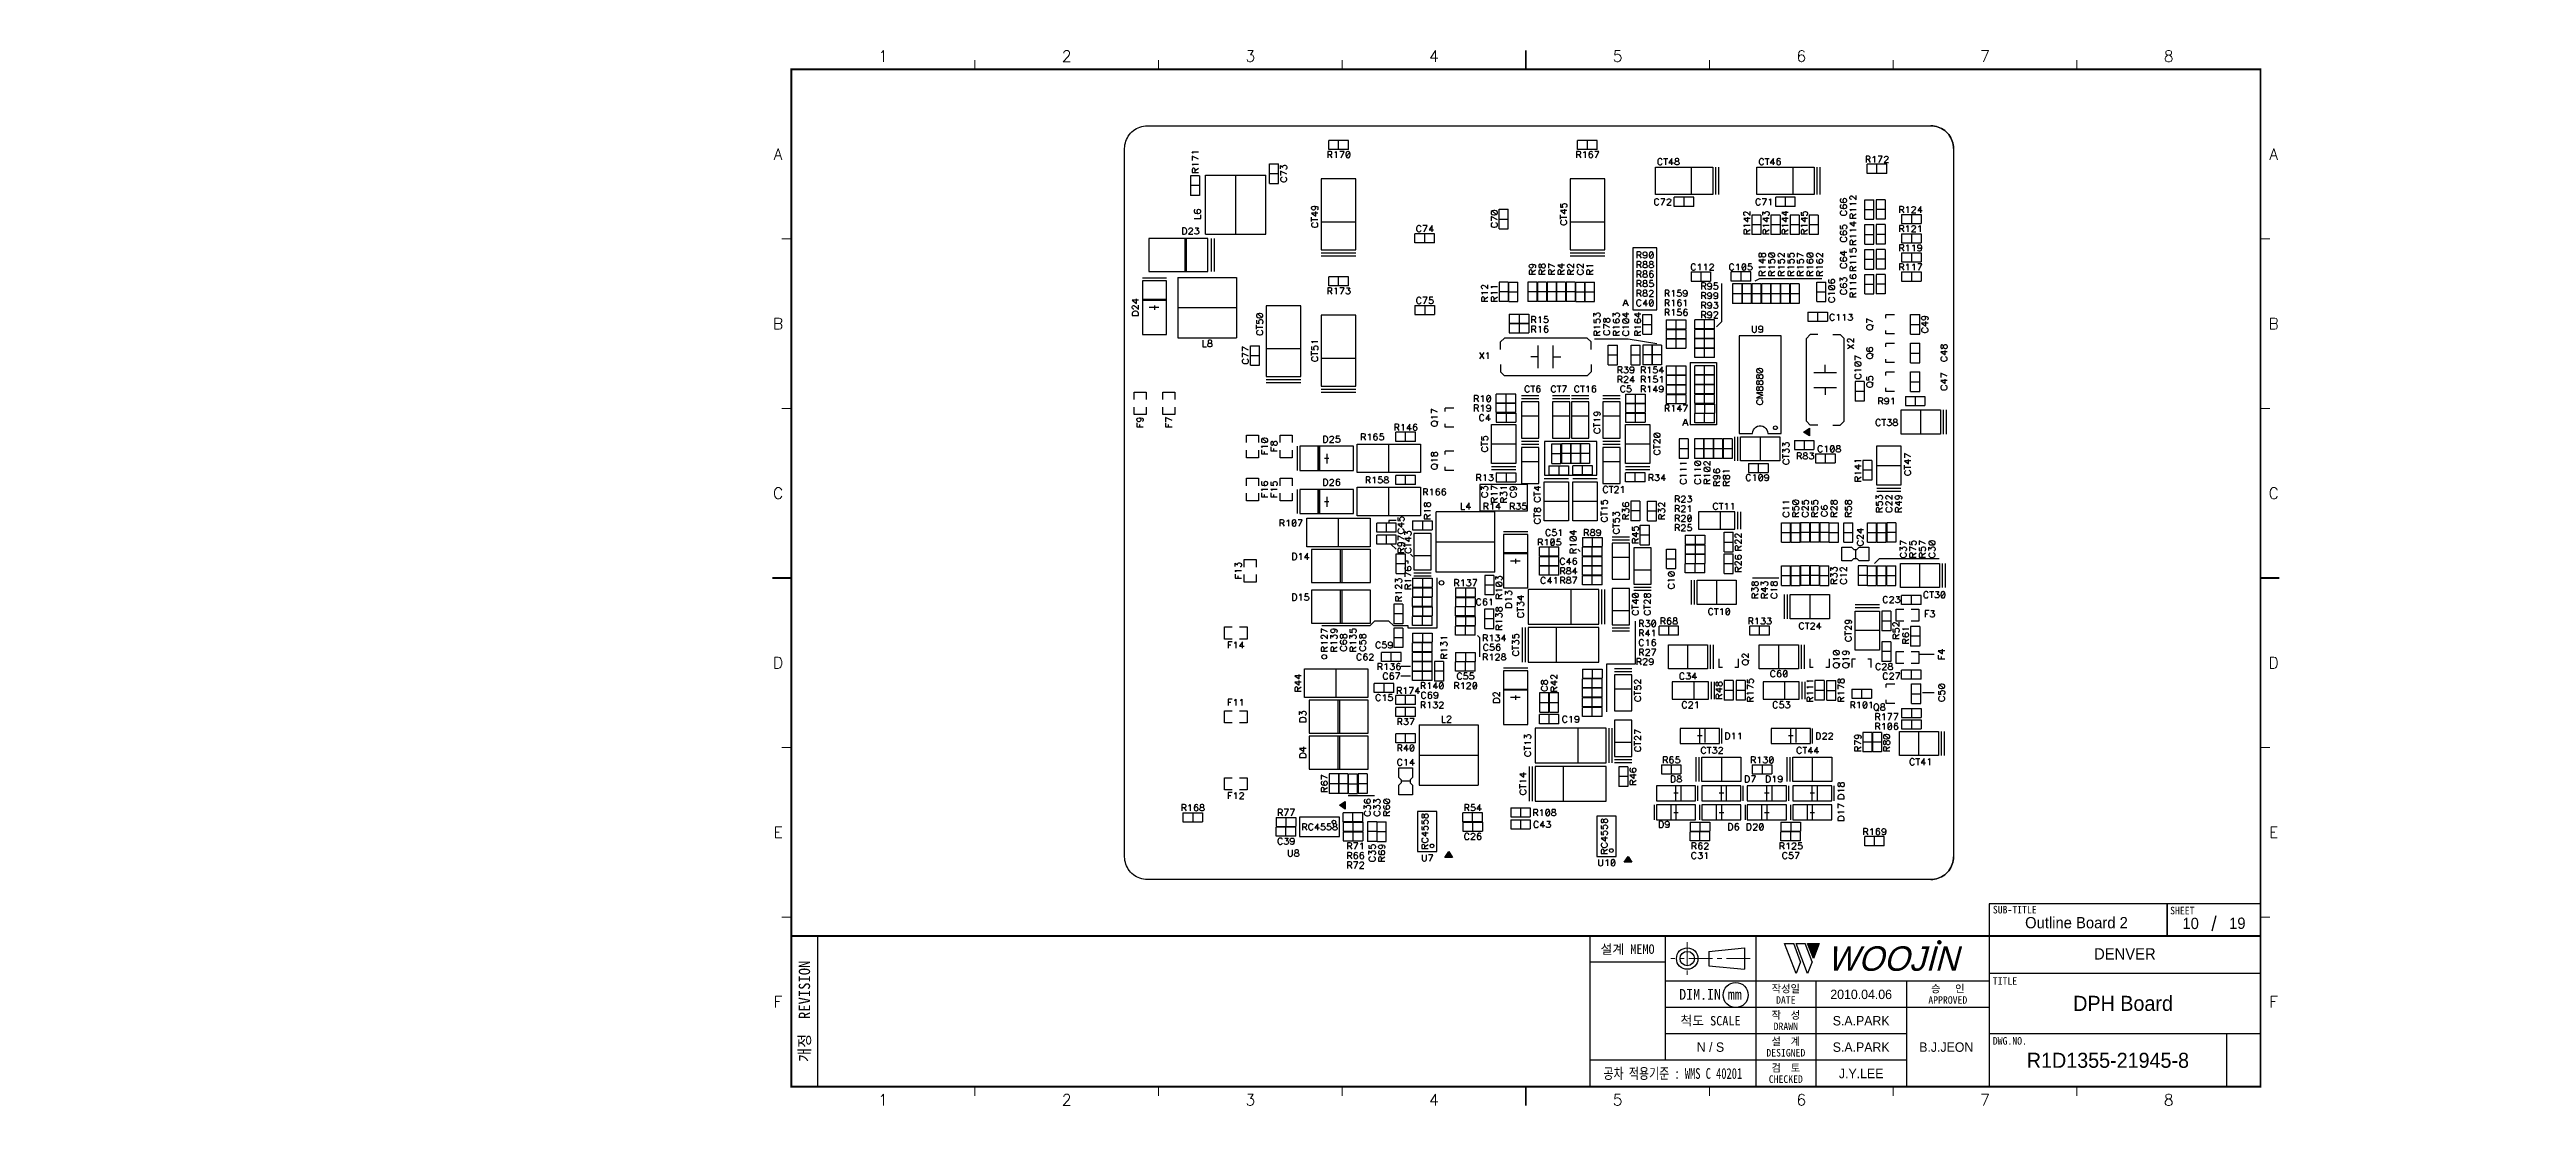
# Model space of a CAD drawing. Extents: x 295 to 953, y 10 to 290.
import ezdxf
from ezdxf.enums import TextEntityAlignment as Align

# ---------------------------------------------------------------- set-up
doc = ezdxf.new("R2010")
doc.units = 0
doc.header["$LTSCALE"] = 5
doc.header["$MEASUREMENT"] = 0
doc.linetypes.add('CENTER', pattern=[2, 1.25, -0.25, 0.25, -0.25])
doc.layers.get('0').update_dxf_attribs({"linetype": 'CONTINUOUS', "lineweight": 25})
for name, color, linetype in [('130409_DV-DPH-A6_BSK', 2, 'CONTINUOUS'), ('SHEET', 3, 'CONTINUOUS'), ('문자', 4, 'CONTINUOUS'), ('테두리', 3, 'CONTINUOUS')]:
    doc.layers.add(name, color=color, linetype=linetype)
for name, color, linetype, lineweight in [('2', 2, 'CENTER', 13), ('4', 4, 'CONTINUOUS', 18), ('6', 6, 'CONTINUOUS', 13)]:
    doc.layers.add(name, color=color, linetype=linetype, lineweight=lineweight)
doc.styles.add('MARK', font='ARLRDBD.TTF')
doc.styles.get("Standard").update_dxf_attribs({"font": 'simplex.shx'})
doc.styles.add('굴림', font='')
doc.styles.add('굴림체', font='')
doc.styles.get('굴림').set_extended_font_data('Gulim')
doc.styles.get('굴림체').set_extended_font_data('GulimChe')

msp = doc.modelspace()

# ---------------------------------------------------------------- texts
at = {"color": 4, "style": '굴림'}
for s, p in [('2010.04.06', (775.98, 39.5)), ('S.A.PARK', (775.98, 32.5)), ('S.A.PARK', (775.98, 25.5)), ('B.J.JEON', (798.57, 25.5)), ('J.Y.LEE', (775.98, 18.5))]:
    msp.add_text(s, height=2.5, dxfattribs=at).set_placement(p, align=Align.MIDDLE_CENTER)
at = {"layer": '4', "style": '굴림'}
for s, p in [('Outline Board 2', (833.13, 58.53)), ('10', (863.44, 58.33)), ('19', (875.83, 58.38)), ('DENVER', (845.98, 50.24))]:
    msp.add_text(s, height=3, dxfattribs=at).set_placement(p, align=Align.MIDDLE_CENTER)
at = {"layer": '6', "char_height": 3.5278, "width": 39.2183, "attachment_point": 4}
for insert in [(295.11, 181.28), (295.11, 173.63)]:
    msp.add_mtext('{\\f굴림|b0|i0|c129;\\C7;', dxfattribs=dict(at, insert=insert))
at = {"layer": '6', "color": 4, "char_height": 3, "attachment_point": 4, "style": '굴림체'}
for insert, width in [((905.28, 137.42), 36.962), ((952.58, 106.26), 52.2944), ((952.58, 102.14), 52.2944), ((573.67, 73.54), 36.962)]:
    msp.add_mtext('{\\f굴림|b0|i0|c129;\\C7;', dxfattribs=dict(at, insert=insert, width=width))
at = {"layer": '문자', "style": '굴림'}
for s, height, p in [('DPH Board', 4, (845.5, 37.11)), ('N / S', 2.5, (735.98, 25.5)), ('R1D1355-21945-8', 4, (841.48, 22))]:
    msp.add_text(s, height=height, dxfattribs=at).set_placement(p, align=Align.MIDDLE_CENTER)

# ---------------------------------------------------------------- blocks, each defined once
blk = doc.blocks.new('B')
at = {"layer": '문자'}
blk.add_hatch(color=256, dxfattribs=at).paths.add_polyline_path([(13.79, 10), (15.31, 6), (16.84, 10)])
at = {"color": 4, "const_width": 0.6}
blk.add_lwpolyline([(48.46, 10.32, 1), (49.06, 10.32, 1)], format="xyb", close=True, dxfattribs=at)
at = {"layer": '문자'}
for p, q in [((10.73, 2), (7.68, 10)), ((7.68, 10), (10.09, 10)), ((11.94, 5.16), (10.09, 10)), ((10.73, 10), (13.15, 10)), ((13.79, 2), (10.73, 10)), ((14.99, 5.16), (13.15, 10)), ((13.79, 10), (16.84, 10)), ((15.31, 6), (13.79, 10)), ((16.84, 10), (15.31, 6)), ((11.94, 5.16), (10.73, 2)), ((14.99, 5.16), (13.79, 2))]:
    blk.add_line(p, q, dxfattribs=at)
at = {"layer": '문자', "style": 'MARK', "oblique": 15}
blk.add_text('WOOJIN', height=6.5, dxfattribs=at).set_placement((36.4, 6), align=Align.MIDDLE_CENTER)
blk = doc.blocks.new('C')
blk.add_line((15, 285), (15, 285))
at = {"layer": '2'}
for p, q in [((252.83, 53.35), (252.83, 44.65)), ((269.53, 49), (248.48, 49))]:
    blk.add_line(p, q, dxfattribs=at)
at = {"layer": 'SHEET'}
for p, q in [((393.14, 60.3), (392.07, 56.28)), ((22, 55), (22, 15)), ((227, 55), (227, 15)), ((247, 55), (247, 22)), ((271, 55), (271, 15)), ((271, 55), (271, 15)), ((333, 55), (333, 15)), ((247, 48), (227, 48)), ((333, 43), (247, 43)), ((287, 43), (287, 15)), ((311, 43), (311, 15)), ((405, 45), (333, 45)), ((333, 36), (247, 36)), ((311, 29), (247, 29)), ((405, 29), (333, 29)), ((396, 29), (396, 15)), ((311, 22), (227, 22))]:
    blk.add_line(p, q, dxfattribs=at)
at = {"layer": 'SHEET', "color": 4}
for p, q in [((258.53, 50.9), (268.03, 51.85)), ((258.53, 50.9), (258.53, 47.1)), ((258.53, 47.1), (268.03, 46.15)), ((268.03, 51.85), (268.03, 46.15))]:
    blk.add_line(p, q, dxfattribs=at)
at = {"layer": 'SHEET'}
for points in [[(333, 55), (380.19, 55), (380.19, 63.49), (333, 63.49)], [(380.19, 55), (405, 55), (405, 63.49), (380.19, 63.49)]]:
    blk.add_lwpolyline(points, close=True, dxfattribs=at)
at = {"layer": 'SHEET', "color": 4}
for radius in [2.85, 1.9]:
    blk.add_circle((252.83, 49), radius, dxfattribs=at)
at = {"layer": 'SHEET'}
blk.add_circle((265.7, 39.32), 3.32, dxfattribs=at)
at = {"layer": '테두리'}
blk.add_line((405, 285), (405, 15), dxfattribs=at)
for points, const_width in [([(210, 290), (210, 285)], 0.5), ([(15, 285), (15, 15), (405, 15), (405, 285), (15, 285)], 0.5), ([(63.75, 287.5), (63.75, 285)], 0.3), ([(112.5, 287.5), (112.5, 285)], 0.3), ([(161.25, 287.5), (161.25, 285)], 0.3), ([(258.75, 287.5), (258.75, 285)], 0.3), ([(307.5, 287.5), (307.5, 285)], 0.3), ([(356.25, 287.5), (356.25, 285)], 0.3), ([(12.5, 240), (15, 240)], 0.3), ([(407.5, 240), (405, 240)], 0.3), ([(12.5, 195), (15, 195)], 0.3), ([(407.5, 195), (405, 195)], 0.3), ([(10, 150), (15, 150)], 0.5), ([(410, 150), (405, 150)], 0.5), ([(12.5, 105), (15, 105)], 0.3), ([(407.5, 105), (405, 105)], 0.3), ([(12.5, 60), (15, 60)], 0.3), ([(407.5, 60), (405, 60)], 0.3), ([(15, 55), (405, 55)], 0.5), ([(63.75, 12.5), (63.75, 15)], 0.3), ([(112.5, 12.5), (112.5, 15)], 0.3), ([(161.25, 12.5), (161.25, 15)], 0.3), ([(210, 10), (210, 15)], 0.5), ([(258.75, 12.5), (258.75, 15)], 0.3), ([(307.5, 12.5), (307.5, 15)], 0.3), ([(356.25, 12.5), (356.25, 15)], 0.3)]:
    blk.add_lwpolyline(points, dxfattribs=dict(at, const_width=const_width))
blk.add_blockref('B', (271, 43))
at = {"layer": '문자'}
for s, p in [('1', (39.38, 288.5)), ('2', (88.12, 288.5)), ('3', (136.88, 288.5)), ('4', (185.62, 288.5)), ('5', (234.38, 288.5)), ('6', (283.12, 288.5)), ('7', (331.88, 288.5)), ('8', (380.62, 288.5)), ('A', (11.5, 262.5)), ('A', (408.5, 262.5)), ('B', (11.5, 217.5)), ('B', (408.5, 217.5)), ('C', (11.5, 172.5)), ('C', (408.5, 172.5)), ('D', (11.5, 127.5)), ('D', (408.5, 127.5)), ('E', (11.5, 82.5)), ('E', (408.5, 82.5)), ('F', (11.5, 37.5)), ('F', (408.5, 37.5)), ('1', (39.38, 11.5)), ('2', (88.12, 11.5)), ('3', (136.88, 11.5)), ('4', (185.62, 11.5)), ('5', (234.38, 11.5)), ('6', (283.12, 11.5)), ('7', (331.88, 11.5)), ('8', (380.62, 11.5))]:
    blk.add_text(s, height=3, dxfattribs=at).set_placement(p, align=Align.MIDDLE)
at = {"layer": '문자', "style": '굴림체'}
for s, height, p in [('SUB-TITLE', 2, (339.77, 61.98)), ('SHEET', 2, (384.24, 61.74)), ('설계 MEMO', 2.5, (237, 51.5)), ('DIM.IN mm', 2.85, (259, 39.5)), ('작성일', 2, (279, 41)), ('승   인', 2, (322, 41)), ('척도 SCALE', 2.5, (259, 32.5)), ('작  성', 2, (279, 34)), ('DATE', 2, (279, 38)), ('APPROVED', 2, (322, 38)), ('설  계', 2, (279, 27)), ('DRAWN', 2, (279, 31)), ('DESIGNED', 2, (279, 24)), ('검  토', 2, (279, 20)), ('CHECKED', 2, (279, 17))]:
    blk.add_text(s, height=height, dxfattribs=at).set_placement(p, align=Align.MIDDLE_CENTER)
blk.add_text('개정  REVISION', height=3, rotation=90, dxfattribs=at).set_placement((18.5, 35), align=Align.MIDDLE_CENTER)
for s, p in [('TITLE', (333.95, 42.05)), ('DWG.NO.', (333.95, 26.15))]:
    blk.add_text(s, height=2, dxfattribs=at).set_placement(p)
at = {"layer": '문자', "style": '굴림체', "width": 0.75}
blk.add_text('공차 적용기준 : WMS C 40201', height=2.85, dxfattribs=at).set_placement((249, 18.5), align=Align.MIDDLE_CENTER)

# ---------------------------------------------------------------- linework, layer by layer
msp.add_line((491.98, 15), (491.98, 15))
msp.add_line((491.98, 15), (491.98, 15))
at = {"layer": '130409_DV-DPH-A6_BSK', "color": 7}
for p, q in [((584.07, 269.49), (584.53, 269.67)), ((584.07, 269.49), (584.53, 269.67)), ((584.53, 269.67), (585.01, 269.81)), ((584.53, 269.67), (585.01, 269.81)), ((585.01, 269.81), (585.49, 269.91)), ((585.01, 269.81), (585.49, 269.91)), ((585.49, 269.91), (585.98, 269.98)), ((585.49, 269.91), (585.98, 269.98)), ((585.98, 269.98), (586.48, 270)), ((585.98, 269.98), (586.48, 270)), ((586.48, 270), (794.48, 270)), ((586.48, 270), (794.48, 270)), ((794.48, 270), (794.98, 269.98)), ((794.98, 269.98), (794.48, 270)), ((794.98, 269.98), (795.47, 269.91)), ((795.47, 269.91), (794.98, 269.98)), ((795.47, 269.91), (795.95, 269.81)), ((795.95, 269.81), (795.47, 269.91)), ((795.95, 269.81), (796.43, 269.67)), ((796.43, 269.67), (795.95, 269.81)), ((796.43, 269.67), (796.89, 269.49)), ((796.89, 269.49), (796.43, 269.67)), ((580.48, 264), (580.5, 264.49)), ((580.48, 264), (580.5, 264.49)), ((580.48, 76), (580.48, 264)), ((580.48, 76), (580.48, 264)), ((580.5, 264.49), (580.56, 264.99)), ((580.5, 264.49), (580.56, 264.99)), ((580.56, 264.99), (580.67, 265.47)), ((580.56, 264.99), (580.67, 265.47)), ((580.67, 265.47), (580.8, 265.95)), ((580.67, 265.47), (580.8, 265.95)), ((580.8, 265.95), (580.99, 266.41)), ((580.8, 265.95), (580.99, 266.41)), ((580.99, 266.41), (581.2, 266.86)), ((580.99, 266.41), (581.2, 266.86)), ((581.2, 266.86), (581.46, 267.28)), ((581.2, 266.86), (581.46, 267.28)), ((581.46, 267.28), (581.74, 267.68)), ((581.46, 267.28), (581.74, 267.68)), ((581.74, 267.68), (582.07, 268.06)), ((581.74, 267.68), (582.07, 268.06)), ((582.07, 268.06), (582.42, 268.41)), ((582.07, 268.06), (582.42, 268.41)), ((582.42, 268.41), (582.79, 268.73)), ((582.42, 268.41), (582.79, 268.73)), ((582.79, 268.73), (583.2, 269.02)), ((582.79, 268.73), (583.2, 269.02)), ((583.2, 269.02), (583.62, 269.27)), ((583.2, 269.02), (583.62, 269.27)), ((583.62, 269.27), (584.07, 269.49)), ((583.62, 269.27), (584.07, 269.49)), ((598.6, 262.83), (598.36, 263.07)), ((598.36, 263.07), (600.05, 263.07)), ((635.11, 263.22), (634.39, 263.22)), ((634.39, 263.22), (634.39, 261.54)), ((639.88, 266.14), (634.69, 266.14)), ((634.69, 263.74), (634.69, 266.14)), ((639.88, 263.74), (634.69, 263.74)), ((635.36, 263.14), (635.11, 263.22)), ((635.44, 263.07), (635.36, 263.14)), ((635.51, 262.9), (635.44, 263.07)), ((636.4, 262.98), (636.64, 263.22)), ((636.64, 263.22), (636.64, 261.54)), ((637.28, 263.74), (637.28, 266.14)), ((638.73, 263.22), (637.61, 263.22)), ((637.93, 261.54), (638.73, 263.22)), ((639.46, 263.14), (639.29, 262.9)), ((639.7, 263.22), (639.46, 263.14)), ((639.86, 263.22), (639.7, 263.22)), ((640.1, 263.14), (639.86, 263.22)), ((639.88, 263.74), (639.88, 266.14)), ((640.26, 262.9), (640.1, 263.14)), ((701.15, 263.22), (700.43, 263.22)), ((700.43, 263.22), (700.43, 261.54)), ((705.92, 266.14), (700.73, 266.14)), ((700.73, 263.74), (700.73, 266.14)), ((705.92, 263.74), (700.73, 263.74)), ((701.4, 263.14), (701.15, 263.22)), ((701.48, 263.07), (701.4, 263.14)), ((701.55, 262.9), (701.48, 263.07)), ((702.44, 262.98), (702.68, 263.22)), ((702.68, 263.22), (702.68, 261.54)), ((703.32, 263.74), (703.32, 266.14)), ((703.97, 263.14), (703.8, 262.9)), ((704.21, 263.22), (703.97, 263.14)), ((704.37, 263.22), (704.21, 263.22)), ((704.61, 263.14), (704.37, 263.22)), ((704.69, 262.98), (704.61, 263.14)), ((706.38, 263.22), (705.25, 263.22)), ((705.57, 261.54), (706.38, 263.22)), ((705.92, 263.74), (705.92, 266.14)), ((796.89, 269.49), (797.34, 269.27)), ((797.34, 269.27), (796.89, 269.49)), ((797.34, 269.27), (797.76, 269.02)), ((797.76, 269.02), (797.34, 269.27)), ((797.76, 269.02), (798.17, 268.73)), ((798.17, 268.73), (797.76, 269.02)), ((798.17, 268.73), (798.54, 268.41)), ((798.54, 268.41), (798.17, 268.73)), ((798.54, 268.41), (798.89, 268.06)), ((798.89, 268.06), (798.54, 268.41)), ((798.89, 268.06), (799.21, 267.68)), ((799.21, 267.68), (798.89, 268.06)), ((799.21, 267.68), (799.5, 267.28)), ((799.5, 267.28), (799.21, 267.68)), ((799.5, 267.28), (799.76, 266.86)), ((799.76, 266.86), (799.5, 267.28)), ((799.76, 266.86), (799.97, 266.41)), ((799.97, 266.41), (799.76, 266.86)), ((799.97, 266.41), (800.16, 265.95)), ((800.16, 265.95), (799.97, 266.41)), ((800.16, 265.95), (800.29, 265.47)), ((800.29, 265.47), (800.16, 265.95)), ((800.29, 265.47), (800.4, 264.99)), ((800.4, 264.99), (800.29, 265.47)), ((800.4, 264.99), (800.46, 264.49)), ((800.46, 264.49), (800.4, 264.99)), ((800.46, 264.49), (800.48, 264)), ((800.48, 264), (800.46, 264.49)), ((800.48, 264), (800.48, 76)), ((800.48, 264), (800.48, 76)), ((597.98, 256.75), (597.98, 251.55)), ((600.39, 256.75), (597.98, 256.75)), ((600.05, 261.14), (598.36, 261.94)), ((598.36, 261.94), (598.36, 260.82)), ((598.6, 259.61), (598.36, 259.85)), ((598.36, 259.85), (600.05, 259.85)), ((598.45, 258.57), (598.36, 258.33)), ((598.36, 258.33), (598.36, 257.6)), ((598.36, 257.6), (600.05, 257.6)), ((598.52, 258.65), (598.45, 258.57)), ((598.68, 258.73), (598.52, 258.65)), ((598.68, 262.67), (598.6, 262.83)), ((598.68, 259.45), (598.6, 259.61)), ((598.85, 258.73), (598.68, 258.73)), ((599, 258.65), (598.85, 258.73)), ((599.09, 258.57), (599, 258.65)), ((599.17, 258.33), (599.09, 258.57)), ((599.17, 258.17), (600.05, 258.73)), ((599.17, 257.6), (599.17, 258.33)), ((600.39, 256.75), (600.39, 251.55)), ((601.98, 241.27), (601.98, 256.87)), ((601.98, 256.87), (617.98, 256.87)), ((609.98, 241.27), (609.98, 256.87)), ((617.98, 241.27), (617.98, 256.87)), ((618.94, 254.72), (618.94, 259.92)), ((618.94, 259.92), (621.34, 259.92)), ((618.94, 257.33), (621.34, 257.33)), ((621.34, 254.72), (621.34, 259.92)), ((621.85, 258.62), (621.85, 259.5)), ((621.85, 259.5), (622.49, 259.02)), ((623.55, 257.16), (621.85, 257.97)), ((621.85, 257.97), (621.85, 256.84)), ((622.49, 259.26), (622.58, 259.42)), ((622.49, 259.02), (622.49, 259.26)), ((622.58, 259.42), (622.66, 259.5)), ((622.66, 259.5), (622.9, 259.58)), ((622.9, 259.58), (623.06, 259.58)), ((623.06, 259.58), (623.3, 259.5)), ((623.38, 258.53), (623.22, 258.45)), ((623.3, 259.5), (623.46, 259.34)), ((623.46, 258.62), (623.38, 258.53)), ((623.46, 259.34), (623.55, 259.1)), ((623.55, 258.85), (623.46, 258.62)), ((623.55, 259.1), (623.55, 258.85)), ((634.39, 262.42), (635.11, 262.42)), ((634.96, 262.42), (635.51, 261.54)), ((635.11, 262.42), (635.36, 262.5)), ((635.36, 262.5), (635.44, 262.58)), ((635.44, 262.58), (635.51, 262.74)), ((635.51, 262.74), (635.51, 262.9)), ((636.24, 262.9), (636.4, 262.98)), ((639.29, 262.9), (639.21, 262.5)), ((639.21, 262.5), (639.21, 262.26)), ((639.21, 262.26), (639.29, 261.86)), ((640.26, 262.9), (639.29, 261.86)), ((639.29, 261.86), (639.46, 261.62)), ((639.46, 261.62), (639.7, 261.54)), ((639.7, 261.54), (639.86, 261.54)), ((639.86, 261.54), (640.1, 261.62)), ((640.1, 261.62), (640.26, 261.86)), ((640.34, 262.5), (640.26, 262.9)), ((640.26, 261.86), (640.34, 262.26)), ((640.34, 262.26), (640.34, 262.5)), ((700.43, 262.42), (701.15, 262.42)), ((701, 262.42), (701.55, 261.54)), ((701.15, 262.42), (701.4, 262.5)), ((701.4, 262.5), (701.48, 262.58)), ((701.48, 262.58), (701.55, 262.74)), ((701.55, 262.74), (701.55, 262.9)), ((702.28, 262.9), (702.44, 262.98)), ((703.8, 262.9), (703.73, 262.5)), ((703.73, 262.5), (703.73, 262.1)), ((703.8, 262.34), (703.73, 262.1)), ((703.73, 262.1), (703.8, 261.78)), ((703.97, 262.5), (703.8, 262.34)), ((703.8, 261.78), (703.97, 261.62)), ((704.21, 262.58), (703.97, 262.5)), ((703.97, 261.62), (704.21, 261.54)), ((704.29, 262.58), (704.21, 262.58)), ((704.21, 261.54), (704.29, 261.54)), ((704.53, 262.5), (704.29, 262.58)), ((704.29, 261.54), (704.53, 261.62)), ((704.69, 262.34), (704.53, 262.5)), ((704.53, 261.62), (704.69, 261.78)), ((704.77, 262.1), (704.69, 262.34)), ((704.69, 261.78), (704.77, 262.02)), ((704.77, 262.02), (704.77, 262.1)), ((721.38, 251.82), (721.38, 259.02)), ((721.38, 259.02), (736.58, 259.02)), ((722.05, 260.92), (721.97, 260.68)), ((721.97, 260.68), (721.97, 260.28)), ((721.97, 260.28), (722.05, 260.03)), ((722.13, 261.08), (722.05, 260.92)), ((722.05, 260.03), (722.13, 259.88)), ((722.3, 261.24), (722.13, 261.08)), ((722.13, 259.88), (722.3, 259.71)), ((722.45, 261.32), (722.3, 261.24)), ((722.3, 259.71), (722.45, 259.63)), ((722.78, 261.32), (722.45, 261.32)), ((722.45, 259.63), (722.78, 259.63)), ((722.94, 261.24), (722.78, 261.32)), ((722.78, 259.63), (722.94, 259.71)), ((723.1, 261.08), (722.94, 261.24)), ((722.94, 259.71), (723.1, 259.88)), ((723.18, 260.92), (723.1, 261.08)), ((723.1, 259.88), (723.18, 260.03)), ((723.5, 261.32), (724.63, 261.32)), ((724.06, 261.32), (724.06, 259.63)), ((725.75, 261.32), (724.95, 260.2)), ((724.95, 260.2), (726.16, 260.2)), ((725.75, 259.63), (725.75, 261.32)), ((726.56, 260.2), (726.64, 260.36)), ((726.56, 259.95), (726.56, 260.2)), ((726.64, 259.79), (726.56, 259.95)), ((726.72, 261.24), (726.64, 261.08)), ((726.64, 261.08), (726.64, 260.92)), ((726.64, 260.92), (726.72, 260.76)), ((726.64, 260.36), (726.8, 260.52)), ((726.72, 259.71), (726.64, 259.79)), ((726.96, 261.32), (726.72, 261.24)), ((726.72, 260.76), (726.88, 260.68)), ((726.96, 259.63), (726.72, 259.71)), ((726.8, 260.52), (727.04, 260.6)), ((726.88, 260.68), (727.2, 260.6)), ((727.28, 261.32), (726.96, 261.32)), ((727.28, 259.63), (726.96, 259.63)), ((727.04, 260.6), (727.36, 260.68)), ((727.2, 260.6), (727.44, 260.52)), ((727.52, 261.24), (727.28, 261.32)), ((727.52, 259.71), (727.28, 259.63)), ((727.36, 260.68), (727.52, 260.76)), ((727.44, 260.52), (727.6, 260.36)), ((727.6, 261.08), (727.52, 261.24)), ((727.52, 260.76), (727.6, 260.92)), ((727.6, 259.79), (727.52, 259.71)), ((727.6, 260.92), (727.6, 261.08)), ((727.6, 260.36), (727.68, 260.2)), ((727.68, 259.95), (727.6, 259.79)), ((727.68, 260.2), (727.68, 259.95)), ((730.98, 251.82), (730.98, 259.02)), ((736.58, 259.02), (736.58, 251.82)), ((737.38, 251.82), (737.38, 259.02)), ((738.18, 251.82), (738.18, 259.02)), ((748.3, 251.82), (748.3, 259.02)), ((748.3, 259.02), (763.5, 259.02)), ((748.98, 260.92), (748.89, 260.68)), ((748.89, 260.68), (748.89, 260.28)), ((748.89, 260.28), (748.98, 260.03)), ((749.06, 261.08), (748.98, 260.92)), ((748.98, 260.03), (749.06, 259.88)), ((749.22, 261.24), (749.06, 261.08)), ((749.06, 259.88), (749.22, 259.71)), ((749.38, 261.32), (749.22, 261.24)), ((749.22, 259.71), (749.38, 259.63)), ((749.7, 261.32), (749.38, 261.32)), ((749.38, 259.63), (749.7, 259.63)), ((749.86, 261.24), (749.7, 261.32)), ((749.7, 259.63), (749.86, 259.71)), ((750.02, 261.08), (749.86, 261.24)), ((749.86, 259.71), (750.02, 259.88)), ((750.1, 260.92), (750.02, 261.08)), ((750.02, 259.88), (750.1, 260.03)), ((750.42, 261.32), (751.55, 261.32)), ((750.99, 261.32), (750.99, 259.63)), ((752.67, 261.32), (751.87, 260.2)), ((751.87, 260.2), (753.08, 260.2)), ((752.67, 259.63), (752.67, 261.32)), ((753.64, 261), (753.56, 260.6)), ((753.56, 260.6), (753.56, 260.2)), ((753.64, 260.43), (753.56, 260.2)), ((753.56, 260.2), (753.64, 259.88)), ((753.8, 261.24), (753.64, 261)), ((753.8, 260.6), (753.64, 260.43)), ((753.64, 259.88), (753.8, 259.71)), ((754.05, 261.32), (753.8, 261.24)), ((754.05, 260.68), (753.8, 260.6)), ((753.8, 259.71), (754.05, 259.63)), ((754.2, 261.32), (754.05, 261.32)), ((754.12, 260.68), (754.05, 260.68)), ((754.05, 259.63), (754.12, 259.63)), ((754.37, 260.6), (754.12, 260.68)), ((754.12, 259.63), (754.37, 259.71)), ((754.45, 261.24), (754.2, 261.32)), ((754.53, 260.43), (754.37, 260.6)), ((754.37, 259.71), (754.53, 259.88)), ((754.53, 261.08), (754.45, 261.24)), ((754.6, 260.2), (754.53, 260.43)), ((754.53, 259.88), (754.6, 260.11)), ((754.6, 260.11), (754.6, 260.2)), ((757.9, 251.82), (757.9, 259.02)), ((763.5, 259.02), (763.5, 251.82)), ((764.3, 251.82), (764.3, 259.02)), ((765.11, 251.82), (765.11, 259.02)), ((777.99, 261.95), (777.27, 261.95)), ((777.27, 261.95), (777.27, 260.27)), ((777.27, 261.15), (777.99, 261.15)), ((782.76, 259.79), (777.56, 259.79)), ((777.56, 257.39), (777.56, 259.79)), ((782.76, 257.39), (777.56, 257.39)), ((777.83, 261.15), (778.39, 260.27)), ((778.23, 261.87), (777.99, 261.95)), ((777.99, 261.15), (778.23, 261.23)), ((778.31, 261.8), (778.23, 261.87)), ((778.23, 261.23), (778.31, 261.31)), ((778.39, 261.63), (778.31, 261.8)), ((778.31, 261.31), (778.39, 261.47)), ((778.39, 261.47), (778.39, 261.63)), ((779.12, 261.63), (779.27, 261.71)), ((779.27, 261.71), (779.52, 261.95)), ((779.52, 261.95), (779.52, 260.27)), ((780.16, 257.39), (780.16, 259.79)), ((781.6, 261.95), (780.48, 261.95)), ((780.8, 260.27), (781.6, 261.95)), ((782.89, 261.07), (782.09, 260.27)), ((782.09, 260.27), (783.22, 260.27)), ((782.17, 261.63), (782.25, 261.8)), ((782.17, 261.55), (782.17, 261.63)), ((782.25, 261.8), (782.33, 261.87)), ((782.33, 261.87), (782.49, 261.95)), ((782.49, 261.95), (782.81, 261.95)), ((782.76, 257.39), (782.76, 259.79)), ((782.81, 261.95), (782.97, 261.87)), ((783.05, 261.31), (782.89, 261.07)), ((782.97, 261.87), (783.05, 261.8)), ((783.05, 261.8), (783.13, 261.63)), ((783.13, 261.47), (783.05, 261.31)), ((783.13, 261.63), (783.13, 261.47)), ((600.39, 254.15), (597.98, 254.15)), ((600.39, 251.55), (597.98, 251.55)), ((618.94, 254.72), (621.34, 254.72)), ((621.93, 256.11), (621.85, 255.95)), ((621.85, 255.95), (621.85, 255.63)), ((621.85, 255.63), (621.93, 255.47)), ((622.09, 256.27), (621.93, 256.11)), ((621.93, 255.47), (622.09, 255.3)), ((622.25, 256.35), (622.09, 256.27)), ((622.09, 255.3), (622.25, 255.22)), ((622.25, 255.22), (622.49, 255.15)), ((622.49, 255.15), (622.9, 255.15)), ((622.9, 255.15), (623.14, 255.22)), ((623.3, 256.27), (623.14, 256.35)), ((623.14, 255.22), (623.3, 255.3)), ((623.46, 256.11), (623.3, 256.27)), ((623.3, 255.3), (623.46, 255.47)), ((623.55, 255.95), (623.46, 256.11)), ((623.46, 255.47), (623.55, 255.63)), ((623.55, 255.63), (623.55, 255.95)), ((632.68, 255.93), (632.68, 237.13)), ((641.88, 255.93), (632.68, 255.93)), ((641.88, 237.13), (641.88, 255.93)), ((698.72, 255.93), (698.72, 237.13)), ((707.92, 255.93), (698.72, 255.93)), ((707.92, 237.13), (707.92, 255.93)), ((721.16, 250.26), (721.09, 250.01)), ((721.09, 250.01), (721.09, 249.61)), ((721.24, 250.42), (721.16, 250.26)), ((721.41, 250.58), (721.24, 250.42)), ((736.58, 251.82), (721.38, 251.82)), ((721.57, 250.66), (721.41, 250.58)), ((721.89, 250.66), (721.57, 250.66)), ((722.05, 250.58), (721.89, 250.66)), ((722.21, 250.42), (722.05, 250.58)), ((722.3, 250.26), (722.21, 250.42)), ((723.91, 250.66), (722.78, 250.66)), ((723.1, 248.96), (723.91, 250.66)), ((724.48, 250.34), (724.56, 250.5)), ((724.48, 250.26), (724.48, 250.34)), ((724.56, 250.5), (724.64, 250.58)), ((724.64, 250.58), (724.8, 250.66)), ((724.8, 250.66), (725.12, 250.66)), ((725.12, 250.66), (725.28, 250.58)), ((725.36, 250.01), (725.2, 249.77)), ((725.28, 250.58), (725.36, 250.5)), ((725.36, 250.5), (725.44, 250.34)), ((725.44, 250.18), (725.36, 250.01)), ((725.44, 250.34), (725.44, 250.18)), ((731.58, 251.03), (726.38, 251.03)), ((726.38, 248.63), (726.38, 251.03)), ((728.98, 248.63), (728.98, 251.03)), ((731.58, 248.63), (731.58, 251.03)), ((748.09, 250.26), (748.01, 250.01)), ((748.01, 250.01), (748.01, 249.61)), ((748.17, 250.42), (748.09, 250.26)), ((748.33, 250.58), (748.17, 250.42)), ((763.5, 251.82), (748.3, 251.82)), ((748.49, 250.66), (748.33, 250.58)), ((748.81, 250.66), (748.49, 250.66)), ((748.98, 250.58), (748.81, 250.66)), ((749.14, 250.42), (748.98, 250.58)), ((749.22, 250.26), (749.14, 250.42)), ((750.84, 250.66), (749.7, 250.66)), ((750.03, 248.96), (750.84, 250.66)), ((751.56, 250.34), (751.72, 250.42)), ((751.72, 250.42), (751.96, 250.66)), ((751.96, 250.66), (751.96, 248.96)), ((758.5, 251.03), (753.3, 251.03)), ((753.3, 248.63), (753.3, 251.03)), ((755.9, 248.63), (755.9, 251.03)), ((758.5, 248.63), (758.5, 251.03)), ((770.52, 250.53), (770.44, 250.29)), ((770.44, 250.29), (770.44, 250.13)), ((770.44, 250.13), (770.52, 249.88)), ((770.68, 250.61), (770.52, 250.53)), ((770.52, 249.88), (770.76, 249.73)), ((771.17, 250.45), (771.08, 250.21)), ((771.08, 250.21), (771.08, 250.13)), ((771.08, 250.13), (771.17, 249.88)), ((771.33, 250.61), (771.17, 250.45)), ((771.17, 249.88), (771.33, 249.73)), ((771.57, 250.69), (771.33, 250.61)), ((771.65, 250.69), (771.57, 250.69)), ((771.89, 250.61), (771.65, 250.69)), ((772.05, 250.45), (771.89, 250.61)), ((771.89, 249.73), (772.05, 249.88)), ((772.14, 250.21), (772.05, 250.45)), ((772.05, 249.88), (772.14, 250.13)), ((772.14, 250.13), (772.14, 250.21)), ((772.99, 251.09), (773.07, 251.24)), ((772.99, 250.76), (772.99, 251.09)), ((773.07, 250.6), (772.99, 250.76)), ((773.07, 251.24), (773.15, 251.33)), ((773.15, 250.52), (773.07, 250.6)), ((773.15, 251.33), (773.31, 251.41)), ((773.31, 250.44), (773.15, 250.52)), ((773.31, 251.41), (773.47, 251.41)), ((773.39, 250.44), (773.31, 250.44)), ((773.47, 251.41), (773.63, 251.33)), ((773.63, 251.33), (773.87, 251.16)), ((773.87, 251.16), (774.68, 250.36)), ((774.68, 250.36), (774.68, 251.49)), ((776.93, 245.2), (776.93, 250.4)), ((776.93, 250.4), (779.33, 250.4)), ((779.33, 245.2), (779.33, 250.4)), ((779.97, 250.4), (779.97, 245.2)), ((782.38, 250.4), (779.97, 250.4)), ((782.38, 250.4), (782.38, 245.2)), ((599.04, 247.67), (598.96, 247.42)), ((598.96, 247.42), (598.96, 247.26)), ((598.96, 247.26), (599.04, 247.02)), ((598.96, 245.39), (600.68, 245.39)), ((599.21, 247.75), (599.04, 247.67)), ((599.04, 247.02), (599.29, 246.86)), ((599.29, 246.86), (599.7, 246.77)), ((599.7, 247.59), (599.62, 247.34)), ((599.62, 247.34), (599.62, 247.26)), ((599.62, 247.26), (599.7, 247.02)), ((599.86, 247.75), (599.7, 247.59)), ((599.7, 247.02), (599.86, 246.86)), ((599.7, 246.77), (600.11, 246.77)), ((600.11, 247.83), (599.86, 247.75)), ((599.86, 246.86), (600.11, 246.77)), ((600.19, 247.83), (600.11, 247.83)), ((600.11, 246.77), (600.43, 246.86)), ((600.43, 247.75), (600.19, 247.83)), ((600.59, 247.59), (600.43, 247.75)), ((600.43, 246.86), (600.59, 247.02)), ((600.68, 247.34), (600.59, 247.59)), ((600.59, 247.02), (600.68, 247.26)), ((600.68, 247.26), (600.68, 247.34)), ((600.68, 245.39), (600.68, 246.36)), ((630.11, 248.23), (630.19, 248.47)), ((630.11, 248.15), (630.11, 248.23)), ((630.19, 247.9), (630.11, 248.15)), ((631.8, 246.86), (630.11, 246.86)), ((630.11, 246.86), (631.24, 246.05)), ((630.11, 244.6), (630.11, 245.73)), ((630.11, 245.17), (631.8, 245.17)), ((630.19, 244.04), (630.11, 243.88)), ((630.11, 243.88), (630.11, 243.56)), ((630.11, 243.56), (630.19, 243.4)), ((630.19, 248.47), (630.35, 248.63)), ((630.35, 247.74), (630.19, 247.9)), ((630.35, 244.2), (630.19, 244.04)), ((630.19, 243.4), (630.35, 243.24)), ((630.35, 248.63), (630.67, 248.71)), ((630.59, 247.66), (630.35, 247.74)), ((630.52, 244.28), (630.35, 244.2)), ((630.67, 247.66), (630.59, 247.66)), ((630.67, 248.71), (630.92, 248.63)), ((630.67, 248.71), (631.07, 248.71)), ((630.92, 247.74), (630.67, 247.66)), ((630.92, 248.63), (631.07, 248.47)), ((631.07, 247.9), (630.92, 247.74)), ((631.07, 248.71), (631.48, 248.63)), ((631.07, 248.47), (631.16, 248.23)), ((631.16, 248.15), (631.07, 247.9)), ((631.16, 248.23), (631.16, 248.15)), ((631.24, 246.05), (631.24, 247.26)), ((631.56, 244.2), (631.4, 244.28)), ((631.48, 248.63), (631.72, 248.47)), ((631.72, 247.82), (631.56, 247.74)), ((631.72, 244.04), (631.56, 244.2)), ((631.56, 243.24), (631.72, 243.4)), ((631.72, 248.47), (631.8, 248.23)), ((631.8, 248.06), (631.72, 247.82)), ((631.8, 243.88), (631.72, 244.04)), ((631.72, 243.4), (631.8, 243.56)), ((631.8, 248.23), (631.8, 248.06)), ((631.8, 243.56), (631.8, 243.88)), ((632.68, 244.53), (641.88, 244.53)), ((658.13, 243.3), (658.04, 243.15)), ((658.29, 243.47), (658.13, 243.3)), ((658.45, 243.55), (658.29, 243.47)), ((658.77, 243.55), (658.45, 243.55)), ((658.93, 243.47), (658.77, 243.55)), ((659.1, 243.3), (658.93, 243.47)), ((659.18, 243.15), (659.1, 243.3)), ((660.79, 243.55), (659.66, 243.55)), ((659.98, 241.85), (660.79, 243.55)), ((662.08, 243.55), (661.27, 242.42)), ((662.08, 241.85), (662.08, 243.55)), ((677.81, 247.28), (677.73, 247.03)), ((677.73, 247.03), (677.73, 246.87)), ((677.73, 246.87), (677.81, 246.63)), ((679.43, 245.1), (677.73, 245.91)), ((677.73, 245.91), (677.73, 244.77)), ((677.81, 244.05), (677.73, 243.88)), ((677.73, 243.88), (677.73, 243.56)), ((677.73, 243.56), (677.81, 243.4)), ((678.05, 247.43), (677.81, 247.28)), ((677.81, 246.63), (678.05, 246.47)), ((677.97, 244.21), (677.81, 244.05)), ((677.81, 243.4), (677.97, 243.24)), ((678.13, 244.29), (677.97, 244.21)), ((678.46, 247.52), (678.05, 247.43)), ((678.05, 247.43), (679.1, 246.47)), ((678.05, 246.47), (678.46, 246.39)), ((678.7, 247.52), (678.46, 247.52)), ((678.46, 246.39), (678.7, 246.39)), ((679.1, 247.43), (678.7, 247.52)), ((678.7, 246.39), (679.1, 246.47)), ((679.18, 244.21), (679.02, 244.29)), ((679.34, 247.28), (679.1, 247.43)), ((679.1, 246.47), (679.34, 246.63)), ((679.34, 244.05), (679.18, 244.21)), ((679.18, 243.24), (679.34, 243.4)), ((679.43, 247.03), (679.34, 247.28)), ((679.34, 246.63), (679.43, 246.87)), ((679.43, 243.88), (679.34, 244.05)), ((679.34, 243.4), (679.43, 243.56)), ((679.43, 246.87), (679.43, 247.03)), ((679.43, 243.56), (679.43, 243.88)), ((679.9, 242.66), (679.9, 247.86)), ((679.9, 247.86), (682.3, 247.86)), ((679.9, 245.26), (682.3, 245.26)), ((682.3, 242.66), (682.3, 247.86)), ((696.15, 249.26), (696.15, 248.46)), ((696.15, 248.46), (696.88, 248.38)), ((697.84, 247.49), (696.15, 247.49)), ((696.15, 247.49), (697.28, 246.69)), ((696.15, 245.24), (696.15, 246.37)), ((696.15, 245.8), (697.84, 245.8)), ((696.23, 244.68), (696.15, 244.52)), ((696.15, 244.52), (696.15, 244.19)), ((696.15, 244.19), (696.23, 244.04)), ((696.39, 244.84), (696.23, 244.68)), ((696.23, 244.04), (696.39, 243.87)), ((696.56, 244.92), (696.39, 244.84)), ((696.39, 243.87), (696.56, 243.79)), ((696.56, 243.79), (696.79, 243.71)), ((696.71, 248.94), (696.79, 249.18)), ((696.71, 248.7), (696.71, 248.94)), ((696.79, 248.46), (696.71, 248.7)), ((696.79, 249.18), (696.96, 249.34)), ((696.88, 248.38), (696.79, 248.46)), ((696.79, 243.71), (697.2, 243.71)), ((696.96, 249.34), (697.2, 249.42)), ((697.2, 249.42), (697.36, 249.42)), ((697.2, 243.71), (697.44, 243.79)), ((697.28, 246.69), (697.28, 247.9)), ((697.36, 249.42), (697.6, 249.34)), ((697.6, 244.84), (697.44, 244.92)), ((697.44, 243.79), (697.6, 243.87)), ((697.68, 248.38), (697.52, 248.3)), ((697.6, 249.34), (697.76, 249.18)), ((697.76, 244.68), (697.6, 244.84)), ((697.6, 243.87), (697.76, 244.04)), ((697.76, 248.46), (697.68, 248.38)), ((697.76, 249.18), (697.84, 248.94)), ((697.84, 248.7), (697.76, 248.46)), ((697.84, 244.52), (697.76, 244.68)), ((697.76, 244.04), (697.84, 244.19)), ((697.84, 248.94), (697.84, 248.7)), ((697.84, 244.19), (697.84, 244.52)), ((698.72, 244.53), (707.92, 244.53)), ((721.09, 249.61), (721.16, 249.37)), ((721.16, 249.37), (721.24, 249.21)), ((721.24, 249.21), (721.41, 249.04)), ((721.41, 249.04), (721.57, 248.96)), ((721.57, 248.96), (721.89, 248.96)), ((721.89, 248.96), (722.05, 249.04)), ((722.05, 249.04), (722.21, 249.21)), ((722.21, 249.21), (722.3, 249.37)), ((725.2, 249.77), (724.39, 248.96)), ((724.39, 248.96), (725.52, 248.96)), ((731.58, 248.63), (726.38, 248.63)), ((744.8, 246.9), (744.88, 247.05)), ((744.8, 246.57), (744.8, 246.9)), ((744.88, 246.41), (744.8, 246.57)), ((746.48, 245.37), (744.8, 245.37)), ((744.8, 245.37), (745.92, 244.56)), ((745.03, 243.36), (744.8, 243.6)), ((744.8, 243.6), (746.48, 243.6)), ((744.88, 247.05), (744.95, 247.13)), ((744.95, 246.33), (744.88, 246.41)), ((744.95, 247.13), (745.12, 247.22)), ((745.12, 246.25), (744.95, 246.33)), ((745.12, 243.2), (745.03, 243.36)), ((745.12, 247.22), (745.28, 247.22)), ((745.2, 246.25), (745.12, 246.25)), ((745.28, 247.22), (745.44, 247.13)), ((745.44, 247.13), (745.68, 246.97)), ((745.68, 246.97), (746.48, 246.17)), ((745.92, 244.56), (745.92, 245.77)), ((746.48, 246.17), (746.48, 247.3)), ((746.95, 246.33), (746.95, 241.14)), ((749.36, 246.33), (746.95, 246.33)), ((749.36, 243.74), (746.95, 243.74)), ((748.01, 249.61), (748.09, 249.37)), ((748.09, 249.37), (748.17, 249.21)), ((748.17, 249.21), (748.33, 249.04)), ((748.33, 249.04), (748.49, 248.96)), ((748.49, 248.96), (748.81, 248.96)), ((748.81, 248.96), (748.98, 249.04)), ((748.98, 249.04), (749.14, 249.21)), ((749.14, 249.21), (749.22, 249.37)), ((749.36, 246.33), (749.36, 241.14)), ((749.88, 246.33), (749.88, 247.22)), ((749.88, 247.22), (750.52, 246.73)), ((751.56, 245.37), (749.88, 245.37)), ((749.88, 245.37), (751, 244.56)), ((750.11, 243.36), (749.88, 243.6)), ((749.88, 243.6), (751.56, 243.6)), ((750.2, 243.2), (750.11, 243.36)), ((750.52, 246.97), (750.6, 247.13)), ((750.52, 246.73), (750.52, 246.97)), ((750.6, 247.13), (750.68, 247.22)), ((750.68, 247.22), (750.92, 247.3)), ((750.92, 247.3), (751.08, 247.3)), ((751, 244.56), (751, 245.77)), ((751.08, 247.3), (751.32, 247.22)), ((751.4, 246.25), (751.24, 246.17)), ((751.32, 247.22), (751.48, 247.05)), ((751.48, 246.33), (751.4, 246.25)), ((751.48, 247.05), (751.56, 246.81)), ((751.56, 246.57), (751.48, 246.33)), ((751.56, 246.81), (751.56, 246.57)), ((752.03, 246.33), (752.03, 241.14)), ((754.44, 246.33), (752.03, 246.33)), ((754.44, 243.74), (752.03, 243.74)), ((758.5, 248.63), (753.3, 248.63)), ((754.44, 246.33), (754.44, 241.14)), ((756.64, 246.97), (754.96, 246.97)), ((754.96, 246.97), (756.08, 246.17)), ((756.64, 245.37), (754.96, 245.37)), ((754.96, 245.37), (756.08, 244.56)), ((755.19, 243.36), (754.96, 243.6)), ((754.96, 243.6), (756.64, 243.6)), ((755.28, 243.2), (755.19, 243.36)), ((756.08, 246.17), (756.08, 247.37)), ((756.08, 244.56), (756.08, 245.77)), ((757.11, 246.33), (757.11, 241.14)), ((759.52, 246.33), (757.11, 246.33)), ((759.52, 243.74), (757.11, 243.74)), ((759.52, 246.33), (759.52, 241.14)), ((760.04, 247.13), (760.04, 246.33)), ((760.04, 246.33), (760.76, 246.25)), ((761.72, 245.37), (760.04, 245.37)), ((760.04, 245.37), (761.16, 244.56)), ((760.27, 243.36), (760.04, 243.6)), ((760.04, 243.6), (761.72, 243.6)), ((760.36, 243.2), (760.27, 243.36)), ((760.6, 246.81), (760.68, 247.05)), ((760.6, 246.57), (760.6, 246.81)), ((760.68, 246.33), (760.6, 246.57)), ((760.68, 247.05), (760.84, 247.22)), ((760.76, 246.25), (760.68, 246.33)), ((760.84, 247.22), (761.08, 247.3)), ((761.08, 247.3), (761.24, 247.3)), ((761.16, 244.56), (761.16, 245.77)), ((761.24, 247.3), (761.48, 247.22)), ((761.56, 246.25), (761.4, 246.17)), ((761.48, 247.22), (761.64, 247.05)), ((761.64, 246.33), (761.56, 246.25)), ((761.64, 247.05), (761.72, 246.81)), ((761.72, 246.57), (761.64, 246.33)), ((761.72, 246.81), (761.72, 246.57)), ((762.19, 246.33), (762.19, 241.14)), ((764.6, 246.33), (762.19, 246.33)), ((764.6, 243.74), (762.19, 243.74)), ((764.6, 246.33), (764.6, 241.14)), ((770.52, 248.92), (770.44, 248.67)), ((770.44, 248.67), (770.44, 248.51)), ((770.44, 248.51), (770.52, 248.27)), ((770.52, 247.22), (770.44, 247.06)), ((770.44, 247.06), (770.44, 246.74)), ((770.44, 246.74), (770.52, 246.58)), ((770.44, 243.55), (770.44, 242.74)), ((770.68, 249), (770.52, 248.92)), ((770.52, 248.27), (770.76, 248.11)), ((770.68, 247.38), (770.52, 247.22)), ((770.52, 246.58), (770.68, 246.41)), ((770.84, 247.46), (770.68, 247.38)), ((770.68, 246.41), (770.84, 246.33)), ((770.76, 249.73), (771.17, 249.64)), ((770.76, 248.11), (771.17, 248.03)), ((770.84, 246.33), (771.08, 246.26)), ((771, 243.22), (771.08, 243.47)), ((771.17, 248.84), (771.08, 248.59)), ((771.08, 248.59), (771.08, 248.51)), ((771.08, 248.51), (771.17, 248.27)), ((771.08, 246.26), (771.49, 246.26)), ((771.08, 243.47), (771.25, 243.62)), ((771.17, 249.64), (771.57, 249.64)), ((771.33, 249), (771.17, 248.84)), ((771.17, 248.27), (771.33, 248.11)), ((771.17, 248.03), (771.57, 248.03)), ((771.25, 243.62), (771.49, 243.71)), ((771.33, 249.73), (771.57, 249.64)), ((771.57, 249.08), (771.33, 249)), ((771.33, 248.11), (771.57, 248.03)), ((771.49, 246.26), (771.73, 246.33)), ((771.49, 243.71), (771.65, 243.71)), ((771.57, 249.64), (771.89, 249.73)), ((771.65, 249.08), (771.57, 249.08)), ((771.57, 248.03), (771.89, 248.11)), ((771.89, 249), (771.65, 249.08)), ((771.65, 243.71), (771.89, 243.62)), ((771.89, 247.38), (771.73, 247.46)), ((771.73, 246.33), (771.89, 246.41)), ((772.05, 248.84), (771.89, 249)), ((771.89, 248.11), (772.05, 248.27)), ((772.05, 247.22), (771.89, 247.38)), ((771.89, 246.41), (772.05, 246.58)), ((771.89, 243.62), (772.05, 243.47)), ((772.14, 248.59), (772.05, 248.84)), ((772.05, 248.27), (772.14, 248.51)), ((772.14, 247.06), (772.05, 247.22)), ((772.05, 246.58), (772.14, 246.74)), ((772.05, 243.47), (772.14, 243.22)), ((772.14, 248.51), (772.14, 248.59)), ((772.14, 246.74), (772.14, 247.06)), ((773.23, 249.16), (772.99, 249.4)), ((772.99, 249.4), (774.68, 249.4)), ((773.23, 247.55), (772.99, 247.79)), ((772.99, 247.79), (774.68, 247.79)), ((773.07, 246.5), (772.99, 246.26)), ((772.99, 246.26), (772.99, 245.54)), ((772.99, 245.54), (774.68, 245.54)), ((774.68, 244.18), (772.99, 244.18)), ((772.99, 244.18), (774.11, 243.38)), ((773.15, 246.59), (773.07, 246.5)), ((773.31, 246.66), (773.15, 246.59)), ((773.31, 248.99), (773.23, 249.16)), ((773.31, 247.39), (773.23, 247.55)), ((773.47, 246.66), (773.31, 246.66)), ((773.63, 246.59), (773.47, 246.66)), ((773.71, 246.5), (773.63, 246.59)), ((773.79, 246.26), (773.71, 246.5)), ((773.79, 246.1), (774.68, 246.66)), ((773.79, 245.54), (773.79, 246.26)), ((774.11, 243.38), (774.11, 244.58)), ((776.93, 247.8), (779.33, 247.8)), ((776.93, 245.2), (779.33, 245.2)), ((776.93, 238.6), (776.93, 243.79)), ((776.93, 243.79), (779.33, 243.79)), ((779.33, 238.6), (779.33, 243.79)), ((782.38, 247.8), (779.97, 247.8)), ((782.38, 245.2), (779.97, 245.2)), ((779.97, 243.79), (779.97, 238.6)), ((782.38, 243.79), (779.97, 243.79)), ((782.38, 243.79), (782.38, 238.6)), ((786.88, 248.62), (786.16, 248.62)), ((786.16, 248.62), (786.16, 246.93)), ((786.16, 247.82), (786.88, 247.82)), ((786.88, 243.54), (786.16, 243.54)), ((786.16, 243.54), (786.16, 241.85)), ((786.71, 246.46), (791.9, 246.46)), ((786.71, 246.46), (786.71, 244.06)), ((786.71, 244.06), (791.9, 244.06)), ((786.72, 247.82), (787.28, 246.93)), ((787.12, 248.54), (786.88, 248.62)), ((786.88, 247.82), (787.12, 247.9)), ((787.12, 243.46), (786.88, 243.54)), ((787.2, 248.46), (787.12, 248.54)), ((787.12, 247.9), (787.2, 247.98)), ((787.2, 243.38), (787.12, 243.46)), ((787.28, 248.3), (787.2, 248.46)), ((787.2, 247.98), (787.28, 248.14)), ((787.28, 243.22), (787.2, 243.38)), ((787.28, 248.14), (787.28, 248.3)), ((788.01, 248.3), (788.16, 248.38)), ((788.01, 243.22), (788.16, 243.3)), ((788.16, 248.38), (788.41, 248.62)), ((788.16, 243.3), (788.41, 243.54)), ((788.41, 248.62), (788.41, 246.93)), ((788.41, 243.54), (788.41, 241.85)), ((789.3, 246.46), (789.3, 244.06)), ((790.17, 247.73), (789.37, 246.93)), ((789.37, 246.93), (790.49, 246.93)), ((789.45, 248.3), (789.53, 248.46)), ((789.45, 248.22), (789.45, 248.3)), ((789.45, 243.22), (789.53, 243.38)), ((789.53, 248.46), (789.61, 248.54)), ((789.53, 243.38), (789.61, 243.46)), ((789.61, 248.54), (789.77, 248.62)), ((789.61, 243.46), (789.77, 243.54)), ((789.77, 248.62), (790.09, 248.62)), ((789.77, 243.54), (790.09, 243.54)), ((790.09, 248.62), (790.26, 248.54)), ((790.09, 243.54), (790.26, 243.46)), ((790.34, 247.98), (790.17, 247.73)), ((790.26, 248.54), (790.34, 248.46)), ((790.26, 243.46), (790.34, 243.38)), ((790.34, 248.46), (790.41, 248.3)), ((790.41, 248.14), (790.34, 247.98)), ((790.34, 243.38), (790.41, 243.22)), ((790.41, 248.3), (790.41, 248.14)), ((791.78, 248.62), (790.98, 247.5)), ((790.98, 247.5), (792.18, 247.5)), ((791.22, 243.22), (791.38, 243.3)), ((791.38, 243.3), (791.62, 243.54)), ((791.62, 243.54), (791.62, 241.85)), ((791.78, 246.93), (791.78, 248.62)), ((791.9, 246.46), (791.9, 244.06)), ((602.54, 240.13), (586.94, 240.13)), ((586.94, 240.13), (586.94, 231.33)), ((595.81, 242.91), (595.81, 241.22)), ((596.38, 242.91), (595.81, 242.91)), ((595.81, 241.22), (596.38, 241.22)), ((596.62, 242.83), (596.38, 242.91)), ((596.38, 241.22), (596.62, 241.3)), ((596.45, 240.13), (596.45, 231.33)), ((596.78, 242.67), (596.62, 242.83)), ((596.62, 241.3), (596.78, 241.46)), ((596.87, 242.51), (596.78, 242.67)), ((596.78, 241.46), (596.87, 241.62)), ((596.85, 240.13), (596.85, 231.33)), ((596.95, 242.27), (596.87, 242.51)), ((596.87, 241.62), (596.95, 241.87)), ((596.95, 241.87), (596.95, 242.27)), ((598.24, 242.02), (597.43, 241.22)), ((597.43, 241.22), (598.56, 241.22)), ((597.51, 242.59), (597.59, 242.75)), ((597.51, 242.51), (597.51, 242.59)), ((597.59, 242.75), (597.67, 242.83)), ((597.67, 242.83), (597.84, 242.91)), ((597.84, 242.91), (598.16, 242.91)), ((598.16, 242.91), (598.32, 242.83)), ((598.4, 242.27), (598.24, 242.02)), ((598.32, 242.83), (598.4, 242.75)), ((598.4, 242.75), (598.48, 242.59)), ((598.48, 242.43), (598.4, 242.27)), ((598.48, 242.59), (598.48, 242.43)), ((599.13, 241.38), (599.04, 241.54)), ((599.21, 241.3), (599.13, 241.38)), ((599.21, 242.91), (600.09, 242.91)), ((599.45, 241.22), (599.21, 241.3)), ((599.69, 241.22), (599.45, 241.22)), ((600.09, 242.91), (599.61, 242.27)), ((599.61, 242.27), (599.85, 242.27)), ((599.93, 241.3), (599.69, 241.22)), ((599.85, 242.27), (600.02, 242.19)), ((600.09, 241.46), (599.93, 241.3)), ((600.02, 242.19), (600.09, 242.11)), ((600.09, 242.11), (600.17, 241.87)), ((600.17, 241.7), (600.09, 241.46)), ((600.17, 241.87), (600.17, 241.7)), ((601.98, 241.27), (617.98, 241.27)), ((602.54, 231.33), (602.54, 240.13)), ((603.45, 240.13), (603.45, 231.33)), ((604.35, 231.33), (604.35, 240.13)), ((630.35, 243.24), (630.52, 243.16)), ((630.52, 243.16), (630.75, 243.08)), ((630.75, 243.08), (631.16, 243.08)), ((631.16, 243.08), (631.4, 243.16)), ((631.4, 243.16), (631.56, 243.24)), ((632.68, 237.13), (641.88, 237.13)), ((662.74, 241.38), (657.55, 241.38)), ((657.55, 238.98), (657.55, 241.38)), ((662.74, 238.98), (657.55, 238.98)), ((658.04, 243.15), (657.97, 242.9)), ((657.97, 242.9), (657.97, 242.5)), ((657.97, 242.5), (658.04, 242.26)), ((658.04, 242.26), (658.13, 242.1)), ((658.13, 242.1), (658.29, 241.93)), ((658.29, 241.93), (658.45, 241.85)), ((658.45, 241.85), (658.77, 241.85)), ((658.77, 241.85), (658.93, 241.93)), ((658.93, 241.93), (659.1, 242.1)), ((659.1, 242.1), (659.18, 242.26)), ((660.14, 238.98), (660.14, 241.38)), ((661.27, 242.42), (662.48, 242.42)), ((662.74, 238.98), (662.74, 241.38)), ((677.97, 243.24), (678.13, 243.16)), ((678.13, 243.16), (678.37, 243.08)), ((678.37, 243.08), (678.78, 243.08)), ((678.78, 243.08), (679.02, 243.16)), ((679.02, 243.16), (679.18, 243.24)), ((679.9, 242.66), (682.3, 242.66)), ((698.72, 237.13), (707.92, 237.13)), ((721.74, 237.64), (715.39, 237.64)), ((715.39, 237.64), (715.39, 221.13)), ((721.74, 221.13), (721.74, 237.64)), ((744.88, 242.31), (744.8, 242.07)), ((744.8, 242.07), (744.8, 241.35)), ((744.8, 241.35), (746.48, 241.35)), ((744.95, 242.39), (744.88, 242.31)), ((745.12, 242.47), (744.95, 242.39)), ((745.28, 242.47), (745.12, 242.47)), ((745.44, 242.39), (745.28, 242.47)), ((745.52, 242.31), (745.44, 242.39)), ((745.6, 242.07), (745.52, 242.31)), ((745.6, 241.91), (746.48, 242.47)), ((745.6, 241.35), (745.6, 242.07)), ((749.36, 241.14), (746.95, 241.14)), ((749.96, 242.31), (749.88, 242.07)), ((749.88, 242.07), (749.88, 241.35)), ((749.88, 241.35), (751.56, 241.35)), ((750.03, 242.39), (749.96, 242.31)), ((750.2, 242.47), (750.03, 242.39)), ((750.36, 242.47), (750.2, 242.47)), ((750.52, 242.39), (750.36, 242.47)), ((750.6, 242.31), (750.52, 242.39)), ((750.68, 242.07), (750.6, 242.31)), ((750.68, 241.91), (751.56, 242.47)), ((750.68, 241.35), (750.68, 242.07)), ((754.44, 241.14), (752.03, 241.14)), ((755.04, 242.31), (754.96, 242.07)), ((754.96, 242.07), (754.96, 241.35)), ((754.96, 241.35), (756.64, 241.35)), ((755.11, 242.39), (755.04, 242.31)), ((755.28, 242.47), (755.11, 242.39)), ((755.44, 242.47), (755.28, 242.47)), ((755.6, 242.39), (755.44, 242.47)), ((755.68, 242.31), (755.6, 242.39)), ((755.76, 242.07), (755.68, 242.31)), ((755.76, 241.91), (756.64, 242.47)), ((755.76, 241.35), (755.76, 242.07)), ((759.52, 241.14), (757.11, 241.14)), ((760.12, 242.31), (760.04, 242.07)), ((760.04, 242.07), (760.04, 241.35)), ((760.04, 241.35), (761.72, 241.35)), ((760.19, 242.39), (760.12, 242.31)), ((760.36, 242.47), (760.19, 242.39)), ((760.52, 242.47), (760.36, 242.47)), ((760.68, 242.39), (760.52, 242.47)), ((760.76, 242.31), (760.68, 242.39)), ((760.84, 242.07), (760.76, 242.31)), ((760.84, 241.91), (761.72, 242.47)), ((760.84, 241.35), (760.84, 242.07)), ((764.6, 241.14), (762.19, 241.14)), ((770.44, 242.74), (771.17, 242.66)), ((770.52, 241.93), (770.44, 241.69)), ((770.44, 241.69), (770.44, 241.53)), ((770.44, 241.53), (770.52, 241.29)), ((770.52, 240.24), (770.44, 240.07)), ((770.44, 240.07), (770.44, 239.75)), ((770.44, 239.75), (770.52, 239.59)), ((770.68, 242.01), (770.52, 241.93)), ((770.52, 241.29), (770.76, 241.12)), ((770.68, 240.4), (770.52, 240.24)), ((770.52, 239.59), (770.68, 239.43)), ((770.84, 240.48), (770.68, 240.4)), ((770.68, 239.43), (770.84, 239.35)), ((770.76, 241.12), (771.17, 241.04)), ((770.84, 239.35), (771.08, 239.27)), ((771, 242.98), (771, 243.22)), ((771.08, 242.74), (771, 242.98)), ((771.17, 242.66), (771.08, 242.74)), ((771.17, 241.85), (771.08, 241.61)), ((771.08, 241.61), (771.08, 241.53)), ((771.08, 241.53), (771.17, 241.29)), ((771.08, 239.27), (771.49, 239.27)), ((771.33, 242.01), (771.17, 241.85)), ((771.17, 241.29), (771.33, 241.12)), ((771.17, 241.04), (771.57, 241.04)), ((771.57, 242.1), (771.33, 242.01)), ((771.33, 241.12), (771.57, 241.04)), ((771.49, 239.27), (771.73, 239.35)), ((771.65, 242.1), (771.57, 242.1)), ((771.57, 241.04), (771.89, 241.12)), ((771.57, 235.59), (771.57, 236.8)), ((771.89, 242.01), (771.65, 242.1)), ((771.89, 240.4), (771.73, 240.48)), ((771.73, 239.35), (771.89, 239.43)), ((771.97, 242.66), (771.81, 242.58)), ((772.05, 241.85), (771.89, 242.01)), ((771.89, 241.12), (772.05, 241.29)), ((772.05, 240.24), (771.89, 240.4)), ((771.89, 239.43), (772.05, 239.59)), ((772.05, 242.74), (771.97, 242.66)), ((772.14, 242.98), (772.05, 242.74)), ((772.14, 241.61), (772.05, 241.85)), ((772.05, 241.29), (772.14, 241.53)), ((772.14, 240.07), (772.05, 240.24)), ((772.05, 239.59), (772.14, 239.75)), ((772.14, 243.22), (772.14, 242.98)), ((772.14, 241.53), (772.14, 241.61)), ((772.14, 239.75), (772.14, 240.07)), ((773.23, 242.17), (772.99, 242.41)), ((772.99, 242.41), (774.68, 242.41)), ((773.23, 240.56), (772.99, 240.8)), ((772.99, 240.8), (774.68, 240.8)), ((773.07, 239.52), (772.99, 239.28)), ((772.99, 239.28), (772.99, 238.55)), ((772.99, 238.55), (774.68, 238.55)), ((772.99, 237.36), (772.99, 236.55)), ((773.15, 239.6), (773.07, 239.52)), ((773.31, 239.68), (773.15, 239.6)), ((773.31, 242.01), (773.23, 242.17)), ((773.31, 240.4), (773.23, 240.56)), ((773.47, 239.68), (773.31, 239.68)), ((773.63, 239.6), (773.47, 239.68)), ((773.55, 237.04), (773.63, 237.27)), ((773.55, 236.79), (773.55, 237.04)), ((773.63, 236.55), (773.55, 236.79)), ((773.71, 239.52), (773.63, 239.6)), ((773.63, 237.27), (773.79, 237.44)), ((773.79, 239.28), (773.71, 239.52)), ((773.79, 239.12), (774.68, 239.68)), ((773.79, 238.55), (773.79, 239.28)), ((773.79, 237.44), (774.03, 237.52)), ((774.03, 237.52), (774.19, 237.52)), ((774.19, 237.52), (774.44, 237.44)), ((774.44, 237.44), (774.59, 237.27)), ((774.59, 237.27), (774.68, 237.04)), ((774.68, 236.79), (774.59, 236.55)), ((774.68, 237.04), (774.68, 236.79)), ((776.93, 241.2), (779.33, 241.2)), ((776.93, 238.6), (779.33, 238.6)), ((776.93, 231.99), (776.93, 237.19)), ((776.93, 237.19), (779.33, 237.19)), ((779.33, 231.99), (779.33, 237.19)), ((782.38, 241.2), (779.97, 241.2)), ((782.38, 238.6), (779.97, 238.6)), ((779.97, 237.19), (779.97, 231.99)), ((782.38, 237.19), (779.97, 237.19)), ((782.38, 237.19), (782.38, 231.99)), ((786.16, 242.74), (786.88, 242.74)), ((786.88, 238.46), (786.16, 238.46)), ((786.16, 238.46), (786.16, 236.77)), ((786.16, 237.66), (786.88, 237.66)), ((786.71, 241.38), (791.9, 241.38)), ((786.71, 241.38), (786.71, 238.98)), ((786.71, 238.98), (791.9, 238.98)), ((786.72, 242.74), (787.28, 241.85)), ((786.72, 237.66), (787.28, 236.77)), ((786.88, 242.74), (787.12, 242.82)), ((787.12, 238.38), (786.88, 238.46)), ((786.88, 237.66), (787.12, 237.74)), ((787.12, 242.82), (787.2, 242.9)), ((787.2, 238.3), (787.12, 238.38)), ((787.12, 237.74), (787.2, 237.82)), ((787.2, 242.9), (787.28, 243.06)), ((787.28, 238.14), (787.2, 238.3)), ((787.2, 237.82), (787.28, 237.98)), ((787.28, 243.06), (787.28, 243.22)), ((787.28, 237.98), (787.28, 238.14)), ((788.01, 238.14), (788.16, 238.22)), ((788.16, 238.22), (788.41, 238.46)), ((788.41, 238.46), (788.41, 236.77)), ((789.3, 241.38), (789.3, 238.98)), ((790.17, 242.65), (789.37, 241.85)), ((789.37, 241.85), (790.49, 241.85)), ((789.45, 243.14), (789.45, 243.22)), ((789.61, 238.14), (789.77, 238.22)), ((789.77, 238.22), (790.01, 238.46)), ((790.01, 238.46), (790.01, 236.77)), ((790.34, 242.9), (790.17, 242.65)), ((790.41, 243.06), (790.34, 242.9)), ((790.41, 243.22), (790.41, 243.06)), ((790.98, 237.98), (791.06, 238.22)), ((790.98, 237.89), (790.98, 237.98)), ((791.06, 237.66), (790.98, 237.89)), ((791.06, 238.22), (791.22, 238.38)), ((791.22, 237.49), (791.06, 237.66)), ((791.14, 236.85), (791.06, 237.01)), ((791.38, 236.77), (791.14, 236.85)), ((791.22, 238.38), (791.46, 238.46)), ((791.46, 237.42), (791.22, 237.49)), ((791.54, 236.77), (791.38, 236.77)), ((791.46, 238.46), (791.54, 238.46)), ((791.54, 237.42), (791.46, 237.42)), ((791.54, 238.46), (791.78, 238.38)), ((791.78, 237.49), (791.54, 237.42)), ((791.78, 236.85), (791.54, 236.77)), ((791.78, 238.38), (791.94, 238.22)), ((791.94, 237.66), (791.78, 237.49)), ((791.94, 237.09), (791.78, 236.85)), ((791.9, 241.38), (791.9, 238.98)), ((791.94, 238.22), (792.02, 237.89)), ((792.02, 237.89), (791.94, 237.66)), ((792.02, 237.49), (791.94, 237.09)), ((792.02, 237.89), (792.02, 237.49)), ((586.94, 231.33), (602.54, 231.33)), ((632.68, 236.33), (641.88, 236.33)), ((632.68, 235.53), (641.88, 235.53)), ((687.87, 232.82), (687.95, 233.06)), ((687.87, 232.74), (687.87, 232.82)), ((687.95, 232.49), (687.87, 232.74)), ((687.95, 231.59), (687.87, 231.35)), ((687.87, 231.35), (687.87, 230.62)), ((687.87, 230.62), (689.58, 230.62)), ((687.95, 233.06), (688.11, 233.23)), ((688.11, 232.33), (687.95, 232.49)), ((688.03, 231.68), (687.95, 231.59)), ((688.19, 231.76), (688.03, 231.68)), ((688.11, 233.23), (688.44, 233.31)), ((688.36, 232.25), (688.11, 232.33)), ((688.36, 231.76), (688.19, 231.76)), ((688.44, 232.25), (688.36, 232.25)), ((688.52, 231.68), (688.36, 231.76)), ((688.44, 233.31), (688.68, 233.23)), ((688.44, 233.31), (688.84, 233.31)), ((688.68, 232.33), (688.44, 232.25)), ((688.6, 231.59), (688.52, 231.68)), ((688.68, 231.35), (688.6, 231.59)), ((688.68, 233.23), (688.84, 233.06)), ((688.84, 232.49), (688.68, 232.33)), ((688.68, 231.19), (689.58, 231.76)), ((688.68, 230.62), (688.68, 231.35)), ((688.84, 233.31), (689.26, 233.23)), ((688.84, 233.06), (688.93, 232.82)), ((688.93, 232.74), (688.84, 232.49)), ((688.93, 232.82), (688.93, 232.74)), ((689.26, 233.23), (689.5, 233.06)), ((689.5, 232.41), (689.34, 232.33)), ((689.5, 233.06), (689.58, 232.82)), ((689.58, 232.66), (689.5, 232.41)), ((689.58, 232.82), (689.58, 232.66)), ((690.49, 233.23), (690.41, 232.98)), ((690.41, 232.98), (690.41, 232.66)), ((690.41, 232.66), (690.49, 232.41)), ((690.49, 231.59), (690.41, 231.35)), ((690.41, 231.35), (690.41, 230.62)), ((690.41, 230.62), (692.12, 230.62)), ((690.65, 233.31), (690.49, 233.23)), ((690.49, 232.41), (690.65, 232.33)), ((690.57, 231.68), (690.49, 231.59)), ((690.73, 231.76), (690.57, 231.68)), ((690.82, 233.31), (690.65, 233.31)), ((690.65, 232.33), (690.82, 232.33)), ((690.9, 231.76), (690.73, 231.76)), ((690.98, 233.23), (690.82, 233.31)), ((690.82, 232.33), (690.98, 232.41)), ((691.06, 231.68), (690.9, 231.76)), ((691.06, 233.06), (690.98, 233.23)), ((690.98, 232.41), (691.06, 232.58)), ((691.14, 232.74), (691.06, 233.06)), ((691.06, 232.58), (691.14, 232.9)), ((691.14, 231.59), (691.06, 231.68)), ((691.14, 232.9), (691.22, 233.14)), ((691.22, 232.49), (691.14, 232.74)), ((691.22, 231.35), (691.14, 231.59)), ((691.22, 233.14), (691.38, 233.31)), ((691.38, 232.33), (691.22, 232.49)), ((691.22, 231.19), (692.12, 231.76)), ((691.22, 230.62), (691.22, 231.35)), ((691.38, 233.31), (691.55, 233.39)), ((691.55, 232.25), (691.38, 232.33)), ((691.55, 233.39), (691.8, 233.39)), ((691.8, 232.25), (691.55, 232.25)), ((691.8, 233.39), (691.96, 233.31)), ((691.96, 232.33), (691.8, 232.25)), ((691.96, 233.31), (692.04, 233.23)), ((692.04, 232.41), (691.96, 232.33)), ((692.04, 233.23), (692.12, 232.98)), ((692.12, 232.66), (692.04, 232.41)), ((692.12, 232.98), (692.12, 232.66)), ((694.66, 232.58), (692.95, 233.39)), ((692.95, 233.39), (692.95, 232.25)), ((693.03, 231.59), (692.95, 231.35)), ((692.95, 231.35), (692.95, 230.62)), ((692.95, 230.62), (694.66, 230.62)), ((693.11, 231.68), (693.03, 231.59)), ((693.27, 231.76), (693.11, 231.68)), ((693.44, 231.76), (693.27, 231.76)), ((693.6, 231.68), (693.44, 231.76)), ((693.68, 231.59), (693.6, 231.68)), ((693.76, 231.35), (693.68, 231.59)), ((693.76, 231.19), (694.66, 231.76)), ((693.76, 230.62), (693.76, 231.35)), ((697.2, 233.06), (695.49, 233.06)), ((695.49, 233.06), (696.63, 232.25)), ((695.57, 231.59), (695.49, 231.35)), ((695.49, 231.35), (695.49, 230.62)), ((695.49, 230.62), (697.2, 230.62)), ((695.65, 231.68), (695.57, 231.59)), ((695.81, 231.76), (695.65, 231.68)), ((695.98, 231.76), (695.81, 231.76)), ((696.14, 231.68), (695.98, 231.76)), ((696.22, 231.59), (696.14, 231.68)), ((696.3, 231.35), (696.22, 231.59)), ((696.3, 231.19), (697.2, 231.76)), ((696.3, 230.62), (696.3, 231.35)), ((696.63, 232.25), (696.63, 233.47)), ((698.03, 232.98), (698.11, 233.14)), ((698.03, 232.66), (698.03, 232.98)), ((698.11, 232.49), (698.03, 232.66)), ((698.11, 231.59), (698.03, 231.35)), ((698.03, 231.35), (698.03, 230.62)), ((698.03, 230.62), (699.74, 230.62)), ((698.11, 233.14), (698.19, 233.23)), ((698.19, 232.41), (698.11, 232.49)), ((698.19, 231.68), (698.11, 231.59)), ((698.19, 233.23), (698.35, 233.31)), ((698.35, 232.33), (698.19, 232.41)), ((698.35, 231.76), (698.19, 231.68)), ((698.35, 233.31), (698.52, 233.31)), ((698.44, 232.33), (698.35, 232.33)), ((698.52, 231.76), (698.35, 231.76)), ((698.52, 233.31), (698.68, 233.23)), ((698.68, 231.68), (698.52, 231.76)), ((698.68, 233.23), (698.92, 233.06)), ((698.76, 231.59), (698.68, 231.68)), ((698.72, 236.33), (707.92, 236.33)), ((698.72, 235.53), (707.92, 235.53)), ((698.84, 231.35), (698.76, 231.59)), ((698.84, 231.19), (699.74, 231.76)), ((698.84, 230.62), (698.84, 231.35)), ((698.92, 233.06), (699.74, 232.25)), ((699.74, 232.25), (699.74, 233.39)), ((700.57, 232.98), (700.65, 233.14)), ((700.57, 232.66), (700.57, 232.98)), ((700.65, 232.49), (700.57, 232.66)), ((700.65, 231.51), (700.57, 231.35)), ((700.57, 231.35), (700.57, 231.03)), ((700.57, 231.03), (700.65, 230.86)), ((700.65, 233.14), (700.73, 233.23)), ((700.73, 232.41), (700.65, 232.49)), ((700.81, 231.68), (700.65, 231.51)), ((700.65, 230.86), (700.81, 230.7)), ((700.73, 233.23), (700.89, 233.31)), ((700.89, 232.33), (700.73, 232.41)), ((700.98, 231.76), (700.81, 231.68)), ((700.81, 230.7), (700.98, 230.62)), ((700.89, 233.31), (701.06, 233.31)), ((700.98, 232.33), (700.89, 232.33)), ((700.98, 230.62), (701.22, 230.54)), ((701.06, 233.31), (701.22, 233.23)), ((701.22, 233.23), (701.46, 233.06)), ((701.22, 230.54), (701.63, 230.54)), ((701.46, 233.06), (702.28, 232.25)), ((701.63, 230.54), (701.87, 230.62)), ((702.04, 231.68), (701.87, 231.76)), ((701.87, 230.62), (702.04, 230.7)), ((702.2, 231.51), (702.04, 231.68)), ((702.04, 230.7), (702.2, 230.86)), ((702.28, 231.35), (702.2, 231.51)), ((702.2, 230.86), (702.28, 231.03)), ((702.28, 232.25), (702.28, 233.39)), ((702.28, 231.03), (702.28, 231.35)), ((703.35, 232.66), (703.11, 232.9)), ((703.11, 232.9), (704.82, 232.9)), ((703.19, 231.59), (703.11, 231.35)), ((703.11, 231.35), (703.11, 230.62)), ((703.11, 230.62), (704.82, 230.62)), ((703.27, 231.68), (703.19, 231.59)), ((703.43, 231.76), (703.27, 231.68)), ((703.43, 232.49), (703.35, 232.66)), ((703.6, 231.76), (703.43, 231.76)), ((703.76, 231.68), (703.6, 231.76)), ((703.84, 231.59), (703.76, 231.68)), ((703.92, 231.35), (703.84, 231.59)), ((703.92, 231.19), (704.82, 231.76)), ((703.92, 230.62), (703.92, 231.35)), ((717.19, 236.56), (716.46, 236.56)), ((716.46, 236.56), (716.46, 234.87)), ((716.46, 235.76), (717.19, 235.76)), ((717.19, 234.02), (716.46, 234.02)), ((716.46, 234.02), (716.46, 232.33)), ((716.46, 233.22), (717.19, 233.22)), ((717.19, 231.48), (716.46, 231.48)), ((716.46, 231.48), (716.46, 229.79)), ((716.46, 230.68), (717.19, 230.68)), ((717.03, 235.76), (717.6, 234.87)), ((717.03, 233.22), (717.6, 232.33)), ((717.03, 230.68), (717.6, 229.79)), ((717.43, 236.48), (717.19, 236.56)), ((717.19, 235.76), (717.43, 235.84)), ((717.43, 233.94), (717.19, 234.02)), ((717.19, 233.22), (717.43, 233.3)), ((717.43, 231.4), (717.19, 231.48)), ((717.19, 230.68), (717.43, 230.76)), ((717.52, 236.4), (717.43, 236.48)), ((717.43, 235.84), (717.52, 235.92)), ((717.52, 233.86), (717.43, 233.94)), ((717.43, 233.3), (717.52, 233.38)), ((717.52, 231.32), (717.43, 231.4)), ((717.43, 230.76), (717.52, 230.84)), ((717.6, 236.24), (717.52, 236.4)), ((717.52, 235.92), (717.6, 236.08)), ((717.6, 233.7), (717.52, 233.86)), ((717.52, 233.38), (717.6, 233.54)), ((717.6, 231.16), (717.52, 231.32)), ((717.52, 230.84), (717.6, 231)), ((717.6, 236.08), (717.6, 236.24)), ((717.6, 233.54), (717.6, 233.7)), ((717.6, 231), (717.6, 231.16)), ((718.08, 236.08), (718.16, 236.32)), ((718.08, 236), (718.08, 236.08)), ((718.16, 235.76), (718.08, 236)), ((718.08, 232.9), (718.16, 233.05)), ((718.08, 232.65), (718.08, 232.9)), ((718.16, 232.49), (718.08, 232.65)), ((718.08, 230.36), (718.16, 230.51)), ((718.08, 230.11), (718.08, 230.36)), ((718.16, 236.32), (718.32, 236.48)), ((718.32, 235.59), (718.16, 235.76)), ((718.24, 234.95), (718.16, 235.11)), ((718.24, 233.94), (718.16, 233.78)), ((718.16, 233.78), (718.16, 233.62)), ((718.16, 233.62), (718.24, 233.46)), ((718.16, 233.05), (718.32, 233.22)), ((718.24, 232.41), (718.16, 232.49)), ((718.24, 231.4), (718.16, 231.24)), ((718.16, 231.24), (718.16, 231.08)), ((718.16, 231.08), (718.24, 230.92)), ((718.16, 230.51), (718.32, 230.68)), ((718.49, 234.87), (718.24, 234.95)), ((718.49, 234.02), (718.24, 233.94)), ((718.24, 233.46), (718.4, 233.38)), ((718.49, 232.33), (718.24, 232.41)), ((718.49, 231.48), (718.24, 231.4)), ((718.24, 230.92), (718.4, 230.84)), ((718.32, 236.48), (718.56, 236.56)), ((718.56, 235.52), (718.32, 235.59)), ((718.32, 233.22), (718.56, 233.3)), ((718.32, 230.68), (718.56, 230.76)), ((718.4, 233.38), (718.72, 233.3)), ((718.4, 230.84), (718.72, 230.76)), ((718.64, 234.87), (718.49, 234.87)), ((718.81, 234.02), (718.49, 234.02)), ((718.81, 232.33), (718.49, 232.33)), ((718.81, 231.48), (718.49, 231.48)), ((718.56, 236.56), (718.64, 236.56)), ((718.64, 235.52), (718.56, 235.52)), ((718.56, 233.3), (718.89, 233.38)), ((718.56, 230.76), (718.89, 230.84)), ((718.64, 236.56), (718.89, 236.48)), ((718.89, 235.59), (718.64, 235.52)), ((718.89, 234.95), (718.64, 234.87)), ((718.72, 233.3), (718.97, 233.22)), ((718.72, 230.76), (718.97, 230.68)), ((719.05, 233.94), (718.81, 234.02)), ((719.05, 232.41), (718.81, 232.33)), ((719.05, 231.4), (718.81, 231.48)), ((718.89, 236.48), (719.05, 236.32)), ((719.05, 235.76), (718.89, 235.59)), ((719.05, 235.19), (718.89, 234.95)), ((718.89, 233.38), (719.05, 233.46)), ((718.89, 230.84), (719.05, 230.92)), ((718.97, 233.22), (719.13, 233.05)), ((718.97, 230.68), (719.13, 230.51)), ((719.05, 236.32), (719.13, 236)), ((719.13, 236), (719.05, 235.76)), ((719.13, 235.59), (719.05, 235.19)), ((719.13, 233.78), (719.05, 233.94)), ((719.05, 233.46), (719.13, 233.62)), ((719.13, 232.49), (719.05, 232.41)), ((719.13, 231.24), (719.05, 231.4)), ((719.05, 230.92), (719.13, 231.08)), ((719.13, 236), (719.13, 235.59)), ((719.13, 233.62), (719.13, 233.78)), ((719.13, 233.05), (719.21, 232.9)), ((719.21, 232.65), (719.13, 232.49)), ((719.13, 231.08), (719.13, 231.24)), ((719.13, 230.51), (719.21, 230.36)), ((719.21, 232.9), (719.21, 232.65)), ((719.21, 230.36), (719.21, 230.11)), ((719.78, 236.24), (719.69, 235.84)), ((719.69, 235.84), (719.69, 235.59)), ((719.69, 235.59), (719.78, 235.19)), ((719.69, 232.9), (719.78, 233.05)), ((719.69, 232.65), (719.69, 232.9)), ((719.78, 232.49), (719.69, 232.65)), ((719.94, 236.48), (719.78, 236.24)), ((720.74, 236.24), (719.78, 235.19)), ((719.78, 235.19), (719.94, 234.95)), ((719.86, 233.94), (719.78, 233.78)), ((719.78, 233.78), (719.78, 233.62)), ((719.78, 233.62), (719.86, 233.46)), ((719.78, 233.05), (719.94, 233.22)), ((719.86, 232.41), (719.78, 232.49)), ((719.86, 231.16), (719.78, 230.76)), ((719.78, 230.76), (719.78, 230.36)), ((719.86, 230.59), (719.78, 230.36)), ((719.78, 230.36), (719.86, 230.03)), ((720.1, 234.02), (719.86, 233.94)), ((719.86, 233.46), (720.01, 233.38)), ((720.1, 232.33), (719.86, 232.41)), ((720.01, 231.4), (719.86, 231.16)), ((720.01, 230.76), (719.86, 230.59)), ((720.18, 236.56), (719.94, 236.48)), ((719.94, 234.95), (720.18, 234.87)), ((719.94, 233.22), (720.18, 233.3)), ((720.01, 233.38), (720.34, 233.3)), ((720.26, 231.48), (720.01, 231.4)), ((720.26, 230.84), (720.01, 230.76)), ((720.42, 234.02), (720.1, 234.02)), ((720.42, 232.33), (720.1, 232.33)), ((720.34, 236.56), (720.18, 236.56)), ((720.18, 234.87), (720.34, 234.87)), ((720.18, 233.3), (720.5, 233.38)), ((720.42, 231.48), (720.26, 231.48)), ((720.34, 230.84), (720.26, 230.84)), ((720.58, 236.48), (720.34, 236.56)), ((720.34, 234.87), (720.58, 234.95)), ((720.34, 233.3), (720.58, 233.22)), ((720.58, 230.76), (720.34, 230.84)), ((720.67, 233.94), (720.42, 234.02)), ((720.67, 232.41), (720.42, 232.33)), ((720.67, 231.4), (720.42, 231.48)), ((720.5, 233.38), (720.67, 233.46)), ((720.74, 236.24), (720.58, 236.48)), ((720.58, 234.95), (720.74, 235.19)), ((720.58, 233.22), (720.74, 233.05)), ((720.74, 230.59), (720.58, 230.76)), ((720.74, 233.78), (720.67, 233.94)), ((720.67, 233.46), (720.74, 233.62)), ((720.74, 232.49), (720.67, 232.41)), ((720.74, 231.24), (720.67, 231.4)), ((720.82, 235.84), (720.74, 236.24)), ((720.74, 235.19), (720.82, 235.59)), ((720.74, 233.62), (720.74, 233.78)), ((720.74, 233.05), (720.82, 232.9)), ((720.82, 232.65), (720.74, 232.49)), ((720.82, 230.36), (720.74, 230.59)), ((720.74, 230.03), (720.82, 230.27)), ((720.82, 235.59), (720.82, 235.84)), ((720.82, 232.9), (720.82, 232.65)), ((720.82, 230.27), (720.82, 230.36)), ((730.91, 232.98), (730.83, 232.74)), ((730.83, 232.74), (730.83, 232.34)), ((730.83, 232.34), (730.91, 232.09)), ((730.83, 231.22), (736.02, 231.22)), ((730.83, 231.22), (730.83, 228.82)), ((730.99, 233.14), (730.91, 232.98)), ((730.91, 232.09), (730.99, 231.93)), ((731.15, 233.3), (730.99, 233.14)), ((730.99, 231.93), (731.15, 231.77)), ((731.31, 233.38), (731.15, 233.3)), ((731.15, 231.77), (731.31, 231.69)), ((731.63, 233.38), (731.31, 233.38)), ((731.31, 231.69), (731.63, 231.69)), ((731.8, 233.3), (731.63, 233.38)), ((731.63, 231.69), (731.8, 231.77)), ((731.96, 233.14), (731.8, 233.3)), ((731.8, 231.77), (731.96, 231.93)), ((732.03, 232.98), (731.96, 233.14)), ((731.96, 231.93), (732.03, 232.09)), ((732.76, 233.06), (732.92, 233.14)), ((732.92, 233.14), (733.16, 233.38)), ((733.16, 233.38), (733.16, 231.69)), ((733.42, 231.22), (733.42, 228.82)), ((734.37, 233.06), (734.53, 233.14)), ((734.53, 233.14), (734.77, 233.38)), ((734.77, 233.38), (734.77, 231.69)), ((736.54, 232.49), (735.73, 231.69)), ((735.73, 231.69), (736.86, 231.69)), ((735.81, 233.06), (735.9, 233.22)), ((735.81, 232.98), (735.81, 233.06)), ((735.9, 233.22), (735.98, 233.3)), ((735.98, 233.3), (736.13, 233.38)), ((736.02, 231.22), (736.02, 228.82)), ((736.13, 233.38), (736.46, 233.38)), ((736.46, 233.38), (736.62, 233.3)), ((736.7, 232.74), (736.54, 232.49)), ((736.62, 233.3), (736.7, 233.22)), ((736.7, 233.22), (736.78, 233.06)), ((736.78, 232.9), (736.7, 232.74)), ((736.78, 233.06), (736.78, 232.9)), ((741.07, 232.98), (740.99, 232.74)), ((740.99, 232.74), (740.99, 232.34)), ((740.99, 232.34), (741.07, 232.09)), ((741.15, 233.14), (741.07, 232.98)), ((741.07, 232.09), (741.15, 231.93)), ((741.31, 233.3), (741.15, 233.14)), ((741.15, 231.93), (741.31, 231.77)), ((741.47, 233.38), (741.31, 233.3)), ((741.31, 231.77), (741.47, 231.69)), ((741.79, 233.38), (741.47, 233.38)), ((741.47, 231.69), (741.79, 231.69)), ((746.69, 231.22), (741.49, 231.22)), ((741.49, 228.82), (741.49, 231.22)), ((741.96, 233.3), (741.79, 233.38)), ((741.79, 231.69), (741.96, 231.77)), ((742.12, 233.14), (741.96, 233.3)), ((741.96, 231.77), (742.12, 231.93)), ((742.19, 232.98), (742.12, 233.14)), ((742.12, 231.93), (742.19, 232.09)), ((742.92, 233.06), (743.08, 233.14)), ((743.08, 233.14), (743.32, 233.38)), ((743.32, 233.38), (743.32, 231.69)), ((744.09, 228.82), (744.09, 231.22)), ((744.37, 233.06), (744.29, 232.66)), ((744.29, 232.66), (744.29, 232.41)), ((744.29, 232.41), (744.37, 232.01)), ((744.53, 233.3), (744.37, 233.06)), ((745.33, 233.06), (744.37, 232.01)), ((744.37, 232.01), (744.53, 231.77)), ((744.77, 233.38), (744.53, 233.3)), ((744.53, 231.77), (744.77, 231.69)), ((744.93, 233.38), (744.77, 233.38)), ((744.77, 231.69), (744.93, 231.69)), ((745.17, 233.3), (744.93, 233.38)), ((744.93, 231.69), (745.17, 231.77)), ((745.33, 233.06), (745.17, 233.3)), ((745.17, 231.77), (745.33, 232.01)), ((745.41, 232.66), (745.33, 233.06)), ((745.33, 232.01), (745.41, 232.41)), ((745.41, 232.41), (745.41, 232.66)), ((745.97, 231.85), (745.89, 232.01)), ((746.06, 233.38), (745.97, 232.66)), ((745.97, 232.66), (746.06, 232.74)), ((746.06, 231.77), (745.97, 231.85)), ((746.86, 233.38), (746.06, 233.38)), ((746.06, 232.74), (746.29, 232.81)), ((746.29, 231.69), (746.06, 231.77)), ((746.29, 232.81), (746.54, 232.81)), ((746.54, 231.69), (746.29, 231.69)), ((746.54, 232.81), (746.78, 232.74)), ((746.78, 231.77), (746.54, 231.69)), ((746.69, 228.82), (746.69, 231.22)), ((746.78, 232.74), (746.94, 232.58)), ((746.94, 231.93), (746.78, 231.77)), ((746.94, 232.58), (747.02, 232.34)), ((747.02, 232.17), (746.94, 231.93)), ((747.02, 232.34), (747.02, 232.17)), ((748.94, 236.09), (748.86, 235.85)), ((748.86, 235.85), (748.86, 235.52)), ((748.86, 235.52), (748.94, 235.28)), ((750.55, 234.32), (748.86, 234.32)), ((748.86, 234.32), (749.98, 233.52)), ((749.1, 232.31), (748.86, 232.55)), ((748.86, 232.55), (750.55, 232.55)), ((748.94, 231.26), (748.86, 231.02)), ((748.86, 231.02), (748.86, 230.3)), ((748.86, 230.3), (750.55, 230.3)), ((749.1, 236.17), (748.94, 236.09)), ((748.94, 235.28), (749.1, 235.2)), ((749.02, 231.35), (748.94, 231.26)), ((749.18, 231.42), (749.02, 231.35)), ((749.26, 236.17), (749.1, 236.17)), ((749.1, 235.2), (749.26, 235.2)), ((749.18, 232.15), (749.1, 232.31)), ((749.34, 231.42), (749.18, 231.42)), ((749.42, 236.09), (749.26, 236.17)), ((749.26, 235.2), (749.42, 235.28)), ((749.5, 231.35), (749.34, 231.42)), ((749.5, 235.92), (749.42, 236.09)), ((749.42, 235.28), (749.5, 235.44)), ((749.58, 235.6), (749.5, 235.92)), ((749.5, 235.44), (749.58, 235.77)), ((749.58, 231.26), (749.5, 231.35)), ((749.58, 235.77), (749.66, 236)), ((749.66, 235.36), (749.58, 235.6)), ((749.66, 231.02), (749.58, 231.26)), ((749.66, 236), (749.82, 236.17)), ((749.82, 235.2), (749.66, 235.36)), ((749.66, 230.86), (750.55, 231.42)), ((749.66, 230.3), (749.66, 231.02)), ((749.82, 236.17), (749.98, 236.25)), ((749.98, 235.12), (749.82, 235.2)), ((749.98, 236.25), (750.23, 236.25)), ((750.23, 235.12), (749.98, 235.12)), ((749.98, 233.52), (749.98, 234.72)), ((750.23, 236.25), (750.38, 236.17)), ((750.38, 235.2), (750.23, 235.12)), ((750.38, 236.17), (750.46, 236.09)), ((750.46, 235.28), (750.38, 235.2)), ((750.46, 236.09), (750.55, 235.85)), ((750.55, 235.52), (750.46, 235.28)), ((750.55, 235.85), (750.55, 235.52)), ((751.48, 236), (751.4, 235.77)), ((751.4, 235.77), (751.4, 235.6)), ((751.4, 235.6), (751.48, 235.36)), ((751.4, 234.48), (751.4, 233.67)), ((751.4, 233.67), (752.12, 233.6)), ((751.64, 232.31), (751.4, 232.55)), ((751.4, 232.55), (753.09, 232.55)), ((751.48, 231.26), (751.4, 231.02)), ((751.4, 231.02), (751.4, 230.3)), ((751.4, 230.3), (753.09, 230.3)), ((751.72, 236.17), (751.48, 236)), ((751.48, 235.36), (751.72, 235.2)), ((751.56, 231.35), (751.48, 231.26)), ((751.72, 231.42), (751.56, 231.35)), ((751.72, 232.15), (751.64, 232.31)), ((752.12, 236.25), (751.72, 236.17)), ((751.72, 236.17), (752.77, 235.2)), ((751.72, 235.2), (752.12, 235.12)), ((751.88, 231.42), (751.72, 231.42)), ((752.04, 231.35), (751.88, 231.42)), ((751.96, 234.16), (752.04, 234.4)), ((751.96, 233.92), (751.96, 234.16)), ((752.04, 233.67), (751.96, 233.92)), ((752.04, 234.4), (752.2, 234.56)), ((752.12, 233.6), (752.04, 233.67)), ((752.12, 231.26), (752.04, 231.35)), ((752.36, 236.25), (752.12, 236.25)), ((752.12, 235.12), (752.36, 235.12)), ((752.2, 231.02), (752.12, 231.26)), ((752.2, 234.56), (752.44, 234.64)), ((752.2, 230.86), (753.09, 231.42)), ((752.2, 230.3), (752.2, 231.02)), ((752.77, 236.17), (752.36, 236.25)), ((752.36, 235.12), (752.77, 235.2)), ((752.44, 234.64), (752.6, 234.64)), ((752.6, 234.64), (752.85, 234.56)), ((753, 236), (752.77, 236.17)), ((752.77, 235.2), (753, 235.36)), ((752.92, 233.6), (752.77, 233.52)), ((752.85, 234.56), (753, 234.4)), ((753, 233.67), (752.92, 233.6)), ((753.09, 235.77), (753, 236)), ((753, 235.36), (753.09, 235.6)), ((753, 234.4), (753.09, 234.16)), ((753.09, 233.92), (753, 233.67)), ((753.09, 235.6), (753.09, 235.77)), ((753.09, 234.16), (753.09, 233.92)), ((753.94, 235.85), (754.02, 236)), ((753.94, 235.52), (753.94, 235.85)), ((754.02, 235.36), (753.94, 235.52)), ((753.94, 234.48), (753.94, 233.67)), ((753.94, 233.67), (754.66, 233.6)), ((754.18, 232.31), (753.94, 232.55)), ((753.94, 232.55), (755.63, 232.55)), ((754.02, 231.26), (753.94, 231.02)), ((753.94, 231.02), (753.94, 230.3)), ((753.94, 230.3), (755.63, 230.3)), ((754.02, 236), (754.1, 236.09)), ((754.1, 235.28), (754.02, 235.36)), ((754.1, 231.35), (754.02, 231.26)), ((754.1, 236.09), (754.26, 236.17)), ((754.26, 235.2), (754.1, 235.28)), ((754.26, 231.42), (754.1, 231.35)), ((754.26, 232.15), (754.18, 232.31)), ((754.26, 236.17), (754.42, 236.17)), ((754.34, 235.2), (754.26, 235.2)), ((754.42, 231.42), (754.26, 231.42)), ((754.42, 236.17), (754.58, 236.09)), ((754.58, 231.35), (754.42, 231.42)), ((754.5, 234.16), (754.58, 234.4)), ((754.5, 233.92), (754.5, 234.16)), ((754.58, 233.67), (754.5, 233.92)), ((754.58, 236.09), (754.82, 235.92)), ((754.58, 234.4), (754.74, 234.56)), ((754.66, 233.6), (754.58, 233.67)), ((754.66, 231.26), (754.58, 231.35)), ((754.74, 231.02), (754.66, 231.26)), ((754.74, 234.56), (754.98, 234.64)), ((754.74, 230.86), (755.63, 231.42)), ((754.74, 230.3), (754.74, 231.02)), ((754.82, 235.92), (755.63, 235.12)), ((754.98, 234.64), (755.14, 234.64)), ((755.14, 234.64), (755.39, 234.56)), ((755.46, 233.6), (755.31, 233.52)), ((755.39, 234.56), (755.54, 234.4)), ((755.54, 233.67), (755.46, 233.6)), ((755.54, 234.4), (755.63, 234.16)), ((755.63, 233.92), (755.54, 233.67)), ((755.63, 235.12), (755.63, 236.25)), ((755.63, 234.16), (755.63, 233.92)), ((756.48, 236.09), (756.48, 235.28)), ((756.48, 235.28), (757.2, 235.2)), ((756.48, 234.48), (756.48, 233.67)), ((756.48, 233.67), (757.2, 233.6)), ((756.72, 232.31), (756.48, 232.55)), ((756.48, 232.55), (758.17, 232.55)), ((756.56, 231.26), (756.48, 231.02)), ((756.48, 231.02), (756.48, 230.3)), ((756.48, 230.3), (758.17, 230.3)), ((756.64, 231.35), (756.56, 231.26)), ((756.8, 231.42), (756.64, 231.35)), ((756.8, 232.15), (756.72, 232.31)), ((756.96, 231.42), (756.8, 231.42)), ((757.12, 231.35), (756.96, 231.42)), ((757.04, 235.77), (757.12, 236)), ((757.04, 235.52), (757.04, 235.77)), ((757.12, 235.28), (757.04, 235.52)), ((757.04, 234.16), (757.12, 234.4)), ((757.04, 233.92), (757.04, 234.16)), ((757.12, 233.67), (757.04, 233.92)), ((757.12, 236), (757.28, 236.17)), ((757.2, 235.2), (757.12, 235.28)), ((757.12, 234.4), (757.28, 234.56)), ((757.2, 233.6), (757.12, 233.67)), ((757.2, 231.26), (757.12, 231.35)), ((757.28, 231.02), (757.2, 231.26)), ((757.28, 236.17), (757.52, 236.25)), ((757.28, 234.56), (757.52, 234.64)), ((757.28, 230.86), (758.17, 231.42)), ((757.28, 230.3), (757.28, 231.02)), ((757.52, 236.25), (757.68, 236.25)), ((757.52, 234.64), (757.68, 234.64)), ((757.68, 236.25), (757.93, 236.17)), ((757.68, 234.64), (757.93, 234.56)), ((758, 235.2), (757.85, 235.12)), ((758, 233.6), (757.85, 233.52)), ((757.93, 236.17), (758.08, 236)), ((757.93, 234.56), (758.08, 234.4)), ((758.08, 235.28), (758, 235.2)), ((758.08, 233.67), (758, 233.6)), ((758.08, 236), (758.17, 235.77)), ((758.17, 235.52), (758.08, 235.28)), ((758.08, 234.4), (758.17, 234.16)), ((758.17, 233.92), (758.08, 233.67)), ((758.17, 235.77), (758.17, 235.52)), ((758.17, 234.16), (758.17, 233.92)), ((760.71, 235.44), (759.02, 236.25)), ((759.02, 236.25), (759.02, 235.12)), ((759.02, 234.48), (759.02, 233.67)), ((759.02, 233.67), (759.74, 233.6)), ((759.26, 232.31), (759.02, 232.55)), ((759.02, 232.55), (760.71, 232.55)), ((759.1, 231.26), (759.02, 231.02)), ((759.02, 231.02), (759.02, 230.3)), ((759.02, 230.3), (760.71, 230.3)), ((759.18, 231.35), (759.1, 231.26)), ((759.34, 231.42), (759.18, 231.35)), ((759.34, 232.15), (759.26, 232.31)), ((759.5, 231.42), (759.34, 231.42)), ((759.66, 231.35), (759.5, 231.42)), ((759.58, 234.16), (759.66, 234.4)), ((759.58, 233.92), (759.58, 234.16)), ((759.66, 233.67), (759.58, 233.92)), ((759.66, 234.4), (759.82, 234.56)), ((759.74, 233.6), (759.66, 233.67)), ((759.74, 231.26), (759.66, 231.35)), ((759.82, 231.02), (759.74, 231.26)), ((759.82, 234.56), (760.06, 234.64)), ((759.82, 230.86), (760.71, 231.42)), ((759.82, 230.3), (759.82, 231.02)), ((760.06, 234.64), (760.22, 234.64)), ((760.22, 234.64), (760.47, 234.56)), ((760.54, 233.6), (760.39, 233.52)), ((760.47, 234.56), (760.62, 234.4)), ((760.62, 233.67), (760.54, 233.6)), ((760.62, 234.4), (760.71, 234.16)), ((760.71, 233.92), (760.62, 233.67)), ((760.71, 234.16), (760.71, 233.92)), ((761.64, 236), (761.56, 235.77)), ((761.56, 235.77), (761.56, 235.6)), ((761.56, 235.6), (761.64, 235.36)), ((761.64, 234.48), (761.56, 234.24)), ((761.56, 234.24), (761.56, 234.08)), ((761.56, 234.08), (761.64, 233.84)), ((761.8, 232.31), (761.56, 232.55)), ((761.56, 232.55), (763.25, 232.55)), ((761.64, 231.26), (761.56, 231.02)), ((761.56, 231.02), (761.56, 230.3)), ((761.56, 230.3), (763.25, 230.3)), ((761.88, 236.17), (761.64, 236)), ((761.64, 235.36), (761.88, 235.2)), ((761.8, 234.56), (761.64, 234.48)), ((761.64, 233.84), (761.88, 233.67)), ((761.72, 231.35), (761.64, 231.26)), ((761.88, 231.42), (761.72, 231.35)), ((761.88, 232.15), (761.8, 232.31)), ((762.28, 236.25), (761.88, 236.17)), ((761.88, 236.17), (762.93, 235.2)), ((761.88, 235.2), (762.28, 235.12)), ((761.88, 233.67), (762.28, 233.6)), ((762.04, 231.42), (761.88, 231.42)), ((762.2, 231.35), (762.04, 231.42)), ((762.28, 234.4), (762.2, 234.16)), ((762.2, 234.16), (762.2, 234.08)), ((762.2, 234.08), (762.28, 233.84)), ((762.28, 231.26), (762.2, 231.35)), ((762.52, 236.25), (762.28, 236.25)), ((762.28, 235.12), (762.52, 235.12)), ((762.44, 234.56), (762.28, 234.4)), ((762.28, 233.84), (762.44, 233.67)), ((762.28, 233.6), (762.68, 233.6)), ((762.36, 231.02), (762.28, 231.26)), ((762.36, 230.86), (763.25, 231.42)), ((762.36, 230.3), (762.36, 231.02)), ((762.68, 234.64), (762.44, 234.56)), ((762.44, 233.67), (762.68, 233.6)), ((762.93, 236.17), (762.52, 236.25)), ((762.52, 235.12), (762.93, 235.2)), ((762.76, 234.64), (762.68, 234.64)), ((762.68, 233.6), (763.01, 233.67)), ((763.01, 234.56), (762.76, 234.64)), ((763.16, 236), (762.93, 236.17)), ((762.93, 235.2), (763.16, 235.36)), ((763.16, 234.4), (763.01, 234.56)), ((763.01, 233.67), (763.16, 233.84)), ((763.25, 235.77), (763.16, 236)), ((763.16, 235.36), (763.25, 235.6)), ((763.25, 234.16), (763.16, 234.4)), ((763.16, 233.84), (763.25, 234.08)), ((763.25, 235.6), (763.25, 235.77)), ((763.25, 234.08), (763.25, 234.16)), ((764.1, 235.85), (764.18, 236)), ((764.1, 235.52), (764.1, 235.85)), ((764.18, 235.36), (764.1, 235.52)), ((764.18, 234.48), (764.1, 234.24)), ((764.1, 234.24), (764.1, 234.08)), ((764.1, 234.08), (764.18, 233.84)), ((764.34, 232.31), (764.1, 232.55)), ((764.1, 232.55), (765.79, 232.55)), ((764.18, 231.26), (764.1, 231.02)), ((764.1, 231.02), (764.1, 230.3)), ((764.1, 230.3), (765.79, 230.3)), ((764.18, 236), (764.26, 236.09)), ((764.26, 235.28), (764.18, 235.36)), ((764.34, 234.56), (764.18, 234.48)), ((764.18, 233.84), (764.42, 233.67)), ((764.26, 231.35), (764.18, 231.26)), ((764.26, 236.09), (764.42, 236.17)), ((764.42, 235.2), (764.26, 235.28)), ((764.42, 231.42), (764.26, 231.35)), ((764.42, 232.15), (764.34, 232.31)), ((764.42, 236.17), (764.58, 236.17)), ((764.5, 235.2), (764.42, 235.2)), ((764.42, 233.67), (764.82, 233.6)), ((764.58, 231.42), (764.42, 231.42)), ((764.58, 236.17), (764.74, 236.09)), ((764.74, 231.35), (764.58, 231.42)), ((764.74, 236.09), (764.98, 235.92)), ((764.82, 234.4), (764.74, 234.16)), ((764.74, 234.16), (764.74, 234.08)), ((764.74, 234.08), (764.82, 233.84)), ((764.82, 231.26), (764.74, 231.35)), ((764.98, 234.56), (764.82, 234.4)), ((764.82, 233.84), (764.98, 233.67)), ((764.82, 233.6), (765.22, 233.6)), ((764.9, 231.02), (764.82, 231.26)), ((764.9, 230.86), (765.79, 231.42)), ((764.9, 230.3), (764.9, 231.02)), ((764.98, 235.92), (765.79, 235.12)), ((765.22, 234.64), (764.98, 234.56)), ((764.98, 233.67), (765.22, 233.6)), ((765.3, 234.64), (765.22, 234.64)), ((765.22, 233.6), (765.55, 233.67)), ((765.55, 234.56), (765.3, 234.64)), ((765.7, 234.4), (765.55, 234.56)), ((765.55, 233.67), (765.7, 233.84)), ((765.79, 234.16), (765.7, 234.4)), ((765.7, 233.84), (765.79, 234.08)), ((765.79, 235.12), (765.79, 236.25)), ((765.79, 234.08), (765.79, 234.16)), ((772.14, 236.4), (770.44, 236.4)), ((770.44, 236.4), (771.57, 235.59)), ((770.52, 234.95), (770.44, 234.7)), ((770.44, 234.7), (770.44, 234.54)), ((770.44, 234.54), (770.52, 234.3)), ((770.52, 233.25), (770.44, 233.09)), ((770.44, 233.09), (770.44, 232.77)), ((770.44, 232.77), (770.52, 232.61)), ((770.68, 235.03), (770.52, 234.95)), ((770.52, 234.3), (770.76, 234.14)), ((770.68, 233.41), (770.52, 233.25)), ((770.52, 232.61), (770.68, 232.44)), ((770.84, 233.49), (770.68, 233.41)), ((770.68, 232.44), (770.84, 232.36)), ((770.76, 234.14), (771.17, 234.06)), ((770.84, 232.36), (771.08, 232.29)), ((771.17, 234.87), (771.08, 234.62)), ((771.08, 234.62), (771.08, 234.54)), ((771.08, 234.54), (771.17, 234.3)), ((771.08, 232.29), (771.49, 232.29)), ((771.33, 235.03), (771.17, 234.87)), ((771.17, 234.3), (771.33, 234.14)), ((771.17, 234.06), (771.57, 234.06)), ((771.57, 235.11), (771.33, 235.03)), ((771.33, 234.14), (771.57, 234.06)), ((771.49, 232.29), (771.73, 232.36)), ((771.65, 235.11), (771.57, 235.11)), ((771.57, 234.06), (771.89, 234.14)), ((771.89, 235.03), (771.65, 235.11)), ((771.89, 233.41), (771.73, 233.49)), ((771.73, 232.36), (771.89, 232.44)), ((772.05, 234.87), (771.89, 235.03)), ((771.89, 234.14), (772.05, 234.3)), ((772.05, 233.25), (771.89, 233.41)), ((771.89, 232.44), (772.05, 232.61)), ((772.14, 234.62), (772.05, 234.87)), ((772.05, 234.3), (772.14, 234.54)), ((772.14, 233.09), (772.05, 233.25)), ((772.05, 232.61), (772.14, 232.77)), ((772.14, 234.54), (772.14, 234.62)), ((772.14, 232.77), (772.14, 233.09)), ((772.99, 236.55), (773.71, 236.47)), ((773.23, 235.19), (772.99, 235.43)), ((772.99, 235.43), (774.68, 235.43)), ((773.23, 233.58), (772.99, 233.82)), ((772.99, 233.82), (774.68, 233.82)), ((773.07, 232.53), (772.99, 232.29)), ((772.99, 232.29), (772.99, 231.57)), ((772.99, 231.57), (774.68, 231.57)), ((773.07, 230.37), (772.99, 230.13)), ((772.99, 230.13), (772.99, 229.97)), ((773.15, 232.62), (773.07, 232.53)), ((773.23, 230.45), (773.07, 230.37)), ((773.31, 232.69), (773.15, 232.62)), ((773.31, 235.02), (773.23, 235.19)), ((773.31, 233.42), (773.23, 233.58)), ((773.47, 232.69), (773.31, 232.69)), ((773.63, 232.62), (773.47, 232.69)), ((773.71, 236.47), (773.63, 236.55)), ((773.71, 232.53), (773.63, 232.62)), ((773.71, 230.29), (773.63, 230.05)), ((773.79, 232.29), (773.71, 232.53)), ((773.87, 230.45), (773.71, 230.29)), ((773.79, 232.13), (774.68, 232.69)), ((773.79, 231.57), (773.79, 232.29)), ((774.11, 230.53), (773.87, 230.45)), ((774.19, 230.53), (774.11, 230.53)), ((774.44, 230.45), (774.19, 230.53)), ((774.51, 236.47), (774.36, 236.39)), ((774.59, 230.29), (774.44, 230.45)), ((774.59, 236.55), (774.51, 236.47)), ((774.68, 230.05), (774.59, 230.29)), ((776.93, 234.59), (779.33, 234.59)), ((776.93, 231.99), (779.33, 231.99)), ((776.93, 225.39), (776.93, 230.58)), ((776.93, 230.58), (779.33, 230.58)), ((779.33, 225.39), (779.33, 230.58)), ((782.38, 234.59), (779.97, 234.59)), ((782.38, 231.99), (779.97, 231.99)), ((779.97, 230.58), (779.97, 225.39)), ((782.38, 230.58), (779.97, 230.58)), ((782.38, 230.58), (782.38, 225.39)), ((786.88, 233.38), (786.16, 233.38)), ((786.16, 233.38), (786.16, 231.69)), ((786.16, 232.58), (786.88, 232.58)), ((786.71, 236.3), (791.9, 236.3)), ((786.71, 236.3), (786.71, 233.9)), ((786.71, 233.9), (791.9, 233.9)), ((786.71, 231.22), (791.9, 231.22)), ((786.71, 231.22), (786.71, 228.82)), ((786.72, 232.58), (787.28, 231.69)), ((787.12, 233.3), (786.88, 233.38)), ((786.88, 232.58), (787.12, 232.66)), ((787.2, 233.22), (787.12, 233.3)), ((787.12, 232.66), (787.2, 232.74)), ((787.28, 233.06), (787.2, 233.22)), ((787.2, 232.74), (787.28, 232.9)), ((787.28, 232.9), (787.28, 233.06)), ((788.01, 233.06), (788.16, 233.14)), ((788.16, 233.14), (788.41, 233.38)), ((788.41, 233.38), (788.41, 231.69)), ((789.3, 236.3), (789.3, 233.9)), ((789.3, 231.22), (789.3, 228.82)), ((789.61, 233.06), (789.77, 233.14)), ((789.77, 233.14), (790.01, 233.38)), ((790.01, 233.38), (790.01, 231.69)), ((792.11, 233.38), (790.98, 233.38)), ((791.3, 231.69), (792.11, 233.38)), ((791.9, 236.3), (791.9, 233.9)), ((791.9, 231.22), (791.9, 228.82)), ((584.18, 223.7), (582.48, 223.7)), ((582.48, 223.7), (583.61, 222.89)), ((583.61, 222.89), (583.61, 224.1)), ((591.59, 229.56), (585.19, 229.56)), ((585.19, 228.86), (585.19, 214.66)), ((591.59, 228.86), (585.19, 228.86)), ((585.32, 224.04), (591.46, 224.04)), ((585.32, 223.69), (585.32, 224.04)), ((591.46, 223.69), (585.32, 223.69)), ((591.33, 223.82), (585.45, 223.82)), ((591.46, 224.04), (591.46, 223.69)), ((591.59, 214.66), (591.59, 228.86)), ((594.56, 229.76), (610.16, 229.76)), ((594.56, 229.76), (594.56, 213.76)), ((610.16, 229.76), (610.16, 213.76)), ((635.11, 227.03), (634.39, 227.03)), ((634.39, 227.03), (634.39, 225.34)), ((634.39, 226.23), (635.11, 226.23)), ((639.88, 229.95), (634.69, 229.95)), ((634.69, 227.55), (634.69, 229.95)), ((639.88, 227.55), (634.69, 227.55)), ((634.96, 226.23), (635.51, 225.34)), ((635.36, 226.95), (635.11, 227.03)), ((635.11, 226.23), (635.36, 226.31)), ((635.44, 226.87), (635.36, 226.95)), ((635.36, 226.31), (635.44, 226.39)), ((635.51, 226.71), (635.44, 226.87)), ((635.44, 226.39), (635.51, 226.55)), ((635.51, 226.55), (635.51, 226.71)), ((636.24, 226.71), (636.4, 226.79)), ((636.4, 226.79), (636.64, 227.03)), ((636.64, 227.03), (636.64, 225.34)), ((637.28, 227.55), (637.28, 229.95)), ((638.73, 227.03), (637.61, 227.03)), ((637.93, 225.34), (638.73, 227.03)), ((639.29, 225.5), (639.21, 225.66)), ((639.38, 225.42), (639.29, 225.5)), ((639.38, 227.03), (640.26, 227.03)), ((639.61, 225.34), (639.38, 225.42)), ((639.86, 225.34), (639.61, 225.34)), ((640.26, 227.03), (639.78, 226.39)), ((639.78, 226.39), (640.02, 226.39)), ((640.1, 225.42), (639.86, 225.34)), ((639.88, 227.55), (639.88, 229.95)), ((640.02, 226.39), (640.18, 226.31)), ((640.26, 225.58), (640.1, 225.42)), ((640.18, 226.31), (640.26, 226.23)), ((640.26, 226.23), (640.34, 225.99)), ((640.34, 225.82), (640.26, 225.58)), ((640.34, 225.99), (640.34, 225.82)), ((658.04, 224.1), (657.97, 223.85)), ((657.97, 223.85), (657.97, 223.45)), ((658.13, 224.25), (658.04, 224.1)), ((658.29, 224.42), (658.13, 224.25)), ((658.45, 224.5), (658.29, 224.42)), ((658.77, 224.5), (658.45, 224.5)), ((658.93, 224.42), (658.77, 224.5)), ((659.1, 224.25), (658.93, 224.42)), ((659.18, 224.1), (659.1, 224.25)), ((660.79, 224.5), (659.66, 224.5)), ((659.98, 222.8), (660.79, 224.5)), ((661.44, 224.5), (661.36, 223.77)), ((661.36, 223.77), (661.44, 223.85)), ((662.25, 224.5), (661.44, 224.5)), ((661.44, 223.85), (661.68, 223.93)), ((661.68, 223.93), (661.92, 223.93)), ((661.92, 223.93), (662.16, 223.85)), ((662.16, 223.85), (662.32, 223.69)), ((662.32, 223.69), (662.4, 223.45)), ((675.19, 227.43), (675.27, 227.59)), ((675.19, 227.1), (675.19, 227.43)), ((675.27, 226.95), (675.19, 227.1)), ((675.43, 225.49), (675.19, 225.73)), ((675.19, 225.73), (676.89, 225.73)), ((675.27, 224.44), (675.19, 224.2)), ((675.19, 224.2), (675.19, 223.47)), ((675.27, 227.59), (675.35, 227.67)), ((675.35, 226.87), (675.27, 226.95)), ((675.35, 224.52), (675.27, 224.44)), ((675.35, 227.67), (675.51, 227.75)), ((675.51, 226.78), (675.35, 226.87)), ((675.51, 224.6), (675.35, 224.52)), ((675.51, 225.33), (675.43, 225.49)), ((675.51, 227.75), (675.67, 227.75)), ((675.59, 226.78), (675.51, 226.78)), ((675.67, 224.6), (675.51, 224.6)), ((675.67, 227.75), (675.83, 227.67)), ((675.83, 224.52), (675.67, 224.6)), ((675.83, 227.67), (676.08, 227.51)), ((675.92, 224.44), (675.83, 224.52)), ((676, 224.2), (675.92, 224.44)), ((676, 224.04), (676.89, 224.6)), ((676, 223.47), (676, 224.2)), ((676.08, 227.51), (676.89, 226.7)), ((676.89, 226.7), (676.89, 227.83)), ((677.97, 227.1), (677.73, 227.35)), ((677.73, 227.35), (679.43, 227.35)), ((677.97, 225.49), (677.73, 225.73)), ((677.73, 225.73), (679.43, 225.73)), ((677.81, 224.44), (677.73, 224.2)), ((677.73, 224.2), (677.73, 223.47)), ((677.89, 224.52), (677.81, 224.44)), ((678.05, 224.6), (677.89, 224.52)), ((678.05, 226.95), (677.97, 227.1)), ((678.05, 225.33), (677.97, 225.49)), ((678.21, 224.6), (678.05, 224.6)), ((678.37, 224.52), (678.21, 224.6)), ((678.46, 224.44), (678.37, 224.52)), ((678.54, 224.2), (678.46, 224.44)), ((678.54, 224.04), (679.43, 224.6)), ((678.54, 223.47), (678.54, 224.2)), ((679.9, 228.55), (679.9, 223.36)), ((682.3, 228.55), (679.9, 228.55)), ((682.3, 225.96), (679.9, 225.96)), ((682.3, 228.55), (682.3, 223.36)), ((682.44, 223.36), (682.44, 228.55)), ((682.44, 228.55), (684.84, 228.55)), ((682.44, 225.96), (684.84, 225.96)), ((684.84, 223.36), (684.84, 228.55)), ((687.52, 228.55), (687.52, 223.36)), ((689.92, 228.55), (687.52, 228.55)), ((689.92, 225.96), (687.52, 225.96)), ((689.92, 228.55), (689.92, 223.36)), ((690.06, 228.55), (690.06, 223.36)), ((692.46, 228.55), (690.06, 228.55)), ((692.46, 225.96), (690.06, 225.96)), ((692.46, 228.55), (692.46, 223.36)), ((692.6, 228.55), (692.6, 223.36)), ((695, 228.55), (692.6, 228.55)), ((695, 225.96), (692.6, 225.96)), ((695, 228.55), (695, 223.36)), ((695.14, 228.55), (695.14, 223.36)), ((697.54, 228.55), (695.14, 228.55)), ((697.54, 225.96), (695.14, 225.96)), ((697.54, 228.55), (697.54, 223.36)), ((697.68, 228.55), (697.68, 223.36)), ((700.08, 228.55), (697.68, 228.55)), ((700.08, 225.96), (697.68, 225.96)), ((700.08, 228.55), (700.08, 223.36)), ((700.22, 223.36), (700.22, 228.55)), ((700.22, 228.55), (702.62, 228.55)), ((700.22, 225.96), (702.62, 225.96)), ((702.62, 223.36), (702.62, 228.55)), ((702.76, 223.36), (702.76, 228.55)), ((702.76, 228.55), (705.16, 228.55)), ((702.76, 225.96), (705.16, 225.96)), ((705.16, 223.36), (705.16, 228.55)), ((712.77, 222.19), (713.44, 223.95)), ((713.44, 223.95), (714.12, 222.19)), ((717.19, 228.94), (716.46, 228.94)), ((716.46, 228.94), (716.46, 227.25)), ((716.46, 228.14), (717.19, 228.14)), ((717.19, 226.4), (716.46, 226.4)), ((716.46, 226.4), (716.46, 224.71)), ((716.46, 225.6), (717.19, 225.6)), ((716.55, 223.62), (716.46, 223.46)), ((716.71, 223.78), (716.55, 223.62)), ((716.87, 223.86), (716.71, 223.78)), ((717.19, 223.86), (716.87, 223.86)), ((717.03, 228.14), (717.6, 227.25)), ((717.03, 225.6), (717.6, 224.71)), ((717.43, 228.86), (717.19, 228.94)), ((717.19, 228.14), (717.43, 228.22)), ((717.43, 226.32), (717.19, 226.4)), ((717.19, 225.6), (717.43, 225.68)), ((717.35, 223.78), (717.19, 223.86)), ((717.52, 223.62), (717.35, 223.78)), ((717.52, 228.78), (717.43, 228.86)), ((717.43, 228.22), (717.52, 228.3)), ((717.52, 226.24), (717.43, 226.32)), ((717.43, 225.68), (717.52, 225.76)), ((717.6, 228.62), (717.52, 228.78)), ((717.52, 228.3), (717.6, 228.46)), ((717.6, 226.08), (717.52, 226.24)), ((717.52, 225.76), (717.6, 225.92)), ((717.6, 223.46), (717.52, 223.62)), ((717.6, 228.46), (717.6, 228.62)), ((717.6, 225.92), (717.6, 226.08)), ((718.16, 229.95), (718.08, 230.11)), ((718.08, 227.82), (718.16, 227.97)), ((718.08, 227.57), (718.08, 227.82)), ((718.16, 227.41), (718.08, 227.57)), ((718.08, 225.28), (718.16, 225.43)), ((718.08, 225.03), (718.08, 225.28)), ((718.16, 224.87), (718.08, 225.03)), ((718.89, 223.86), (718.08, 222.74)), ((718.24, 229.87), (718.16, 229.95)), ((718.24, 228.86), (718.16, 228.7)), ((718.16, 228.7), (718.16, 228.54)), ((718.16, 228.54), (718.24, 228.38)), ((718.16, 227.97), (718.32, 228.14)), ((718.24, 227.33), (718.16, 227.41)), ((718.24, 226.32), (718.16, 226.16)), ((718.16, 226.16), (718.16, 226)), ((718.16, 226), (718.24, 225.84)), ((718.16, 225.43), (718.32, 225.6)), ((718.24, 224.79), (718.16, 224.87)), ((718.49, 229.79), (718.24, 229.87)), ((718.49, 228.94), (718.24, 228.86)), ((718.24, 228.38), (718.4, 228.3)), ((718.49, 227.25), (718.24, 227.33)), ((718.49, 226.4), (718.24, 226.32)), ((718.24, 225.84), (718.4, 225.76)), ((718.49, 224.71), (718.24, 224.79)), ((718.32, 228.14), (718.56, 228.22)), ((718.32, 225.6), (718.56, 225.68)), ((718.4, 228.3), (718.72, 228.22)), ((718.4, 225.76), (718.72, 225.68)), ((718.81, 229.79), (718.49, 229.79)), ((718.81, 228.94), (718.49, 228.94)), ((718.81, 227.25), (718.49, 227.25)), ((718.81, 226.4), (718.49, 226.4)), ((718.81, 224.71), (718.49, 224.71)), ((718.56, 228.22), (718.89, 228.3)), ((718.56, 225.68), (718.89, 225.76)), ((718.72, 228.22), (718.97, 228.14)), ((718.72, 225.68), (718.97, 225.6)), ((719.05, 229.87), (718.81, 229.79)), ((719.05, 228.86), (718.81, 228.94)), ((719.05, 227.33), (718.81, 227.25)), ((719.05, 226.32), (718.81, 226.4)), ((719.05, 224.79), (718.81, 224.71)), ((718.89, 228.3), (719.05, 228.38)), ((718.89, 225.76), (719.05, 225.84)), ((718.89, 222.17), (718.89, 223.86)), ((718.97, 228.14), (719.13, 227.97)), ((718.97, 225.6), (719.13, 225.43)), ((719.13, 229.95), (719.05, 229.87)), ((719.13, 228.7), (719.05, 228.86)), ((719.05, 228.38), (719.13, 228.54)), ((719.13, 227.41), (719.05, 227.33)), ((719.13, 226.16), (719.05, 226.32)), ((719.05, 225.84), (719.13, 226)), ((719.13, 224.87), (719.05, 224.79)), ((719.21, 230.11), (719.13, 229.95)), ((719.13, 228.54), (719.13, 228.7)), ((719.13, 227.97), (719.21, 227.82)), ((719.21, 227.57), (719.13, 227.41)), ((719.13, 226), (719.13, 226.16)), ((719.13, 225.43), (719.21, 225.28)), ((719.21, 225.03), (719.13, 224.87)), ((719.21, 227.82), (719.21, 227.57)), ((719.21, 225.28), (719.21, 225.03)), ((719.78, 227.41), (719.69, 227.57)), ((720.5, 225.51), (719.69, 224.71)), ((719.69, 224.71), (720.82, 224.71)), ((719.78, 223.54), (719.69, 223.14)), ((719.86, 228.94), (719.78, 228.22)), ((719.78, 228.22), (719.86, 228.3)), ((719.86, 227.33), (719.78, 227.41)), ((719.78, 226.08), (719.86, 226.24)), ((719.78, 226), (719.78, 226.08)), ((719.94, 223.78), (719.78, 223.54)), ((720.74, 223.54), (719.78, 222.49)), ((719.86, 230.03), (720.01, 229.87)), ((720.67, 228.94), (719.86, 228.94)), ((719.86, 228.3), (720.1, 228.38)), ((720.1, 227.25), (719.86, 227.33)), ((719.86, 226.24), (719.94, 226.32)), ((719.94, 226.32), (720.1, 226.4)), ((720.18, 223.86), (719.94, 223.78)), ((720.01, 229.87), (720.26, 229.79)), ((720.1, 228.38), (720.34, 228.38)), ((720.34, 227.25), (720.1, 227.25)), ((720.1, 226.4), (720.42, 226.4)), ((720.34, 223.86), (720.18, 223.86)), ((720.26, 229.79), (720.34, 229.79)), ((720.34, 229.79), (720.58, 229.87)), ((720.34, 228.38), (720.58, 228.3)), ((720.58, 227.33), (720.34, 227.25)), ((720.58, 223.78), (720.34, 223.86)), ((720.42, 226.4), (720.58, 226.32)), ((720.67, 225.76), (720.5, 225.51)), ((720.58, 229.87), (720.74, 230.03)), ((720.58, 228.3), (720.74, 228.14)), ((720.74, 227.49), (720.58, 227.33)), ((720.58, 226.32), (720.67, 226.24)), ((720.74, 223.54), (720.58, 223.78)), ((720.67, 226.24), (720.74, 226.08)), ((720.74, 225.92), (720.67, 225.76)), ((720.74, 228.14), (720.82, 227.9)), ((720.82, 227.73), (720.74, 227.49)), ((720.74, 226.08), (720.74, 225.92)), ((720.82, 223.14), (720.74, 223.54)), ((720.82, 227.9), (720.82, 227.73)), ((724.65, 226.39), (723.93, 226.39)), ((723.93, 226.39), (723.93, 224.71)), ((723.93, 225.59), (724.65, 225.59)), ((724.65, 223.85), (723.93, 223.85)), ((723.93, 223.85), (723.93, 222.17)), ((724.49, 225.59), (725.05, 224.71)), ((724.89, 226.31), (724.65, 226.39)), ((724.65, 225.59), (724.89, 225.67)), ((724.89, 223.77), (724.65, 223.85)), ((724.97, 226.24), (724.89, 226.31)), ((724.89, 225.67), (724.97, 225.75)), ((724.97, 223.7), (724.89, 223.77)), ((725.05, 226.07), (724.97, 226.24)), ((724.97, 225.75), (725.05, 225.91)), ((725.05, 223.53), (724.97, 223.7)), ((725.05, 225.91), (725.05, 226.07)), ((725.78, 226.07), (725.93, 226.15)), ((725.78, 223.53), (725.93, 223.61)), ((725.93, 226.15), (726.18, 226.39)), ((725.93, 223.61), (726.18, 223.85)), ((726.18, 226.39), (726.18, 224.71)), ((726.18, 223.85), (726.18, 222.17)), ((727.22, 224.87), (727.14, 225.03)), ((727.3, 226.39), (727.22, 225.67)), ((727.22, 225.67), (727.3, 225.75)), ((727.3, 224.79), (727.22, 224.87)), ((728.11, 226.39), (727.3, 226.39)), ((727.3, 225.75), (727.54, 225.83)), ((727.54, 224.71), (727.3, 224.79)), ((727.46, 223.77), (727.3, 223.53)), ((727.71, 223.85), (727.46, 223.77)), ((727.54, 225.83), (727.78, 225.83)), ((727.78, 224.71), (727.54, 224.71)), ((727.86, 223.85), (727.71, 223.85)), ((727.78, 225.83), (728.03, 225.75)), ((728.03, 224.79), (727.78, 224.71)), ((728.11, 223.77), (727.86, 223.85)), ((728.03, 225.75), (728.18, 225.59)), ((728.18, 224.95), (728.03, 224.79)), ((728.18, 223.61), (728.11, 223.77)), ((728.18, 225.59), (728.26, 225.35)), ((728.26, 225.19), (728.18, 224.95)), ((728.26, 225.35), (728.26, 225.19)), ((728.75, 225.91), (728.83, 226.15)), ((728.75, 225.83), (728.75, 225.91)), ((728.83, 225.59), (728.75, 225.83)), ((728.83, 226.15), (728.99, 226.31)), ((728.99, 225.43), (728.83, 225.59)), ((728.91, 224.79), (728.83, 224.95)), ((729.15, 224.71), (728.91, 224.79)), ((728.99, 226.31), (729.23, 226.39)), ((729.23, 225.35), (728.99, 225.43)), ((728.99, 223.53), (729.15, 223.61)), ((729.31, 224.71), (729.15, 224.71)), ((729.15, 223.61), (729.39, 223.85)), ((729.23, 226.39), (729.31, 226.39)), ((729.31, 225.35), (729.23, 225.35)), ((729.31, 226.39), (729.55, 226.31)), ((729.55, 225.43), (729.31, 225.35)), ((729.55, 224.79), (729.31, 224.71)), ((729.39, 223.85), (729.39, 222.17)), ((729.55, 226.31), (729.71, 226.15)), ((729.71, 225.59), (729.55, 225.43)), ((729.71, 225.03), (729.55, 224.79)), ((729.71, 226.15), (729.79, 225.83)), ((729.79, 225.83), (729.71, 225.59)), ((729.79, 225.43), (729.71, 225.03)), ((729.79, 225.83), (729.79, 225.43)), ((730.83, 228.82), (736.02, 228.82)), ((734.34, 228.31), (733.61, 228.31)), ((733.61, 228.31), (733.61, 226.61)), ((733.61, 227.5), (734.34, 227.5)), ((734.34, 225.77), (733.61, 225.77)), ((733.61, 225.77), (733.61, 224.07)), ((733.61, 224.96), (734.34, 224.96)), ((734.18, 227.5), (734.74, 226.61)), ((734.18, 224.96), (734.74, 224.07)), ((734.58, 228.23), (734.34, 228.31)), ((734.34, 227.5), (734.58, 227.58)), ((734.58, 225.69), (734.34, 225.77)), ((734.34, 224.96), (734.58, 225.04)), ((734.66, 228.15), (734.58, 228.23)), ((734.58, 227.58), (734.66, 227.66)), ((734.66, 225.61), (734.58, 225.69)), ((734.58, 225.04), (734.66, 225.12)), ((734.74, 227.99), (734.66, 228.15)), ((734.66, 227.66), (734.74, 227.83)), ((734.74, 225.45), (734.66, 225.61)), ((734.66, 225.12), (734.74, 225.29)), ((734.74, 227.83), (734.74, 227.99)), ((734.74, 225.29), (734.74, 225.45)), ((735.22, 227.83), (735.31, 228.06)), ((735.22, 227.74), (735.22, 227.83)), ((735.31, 227.5), (735.22, 227.74)), ((735.22, 225.29), (735.31, 225.52)), ((735.22, 225.2), (735.22, 225.29)), ((735.31, 224.96), (735.22, 225.2)), ((735.31, 228.06), (735.47, 228.23)), ((735.47, 227.34), (735.31, 227.5)), ((735.39, 226.69), (735.31, 226.86)), ((735.31, 225.52), (735.47, 225.69)), ((735.47, 224.8), (735.31, 224.96)), ((735.39, 224.15), (735.31, 224.32)), ((735.63, 226.61), (735.39, 226.69)), ((735.63, 224.07), (735.39, 224.15)), ((735.47, 228.23), (735.71, 228.31)), ((735.71, 227.26), (735.47, 227.34)), ((735.47, 225.69), (735.71, 225.77)), ((735.71, 224.72), (735.47, 224.8)), ((735.79, 226.61), (735.63, 226.61)), ((735.79, 224.07), (735.63, 224.07)), ((735.71, 228.31), (735.79, 228.31)), ((735.79, 227.26), (735.71, 227.26)), ((735.71, 225.77), (735.79, 225.77)), ((735.79, 224.72), (735.71, 224.72)), ((735.79, 228.31), (736.03, 228.23)), ((736.03, 227.34), (735.79, 227.26)), ((736.03, 226.69), (735.79, 226.61)), ((735.79, 225.77), (736.03, 225.69)), ((736.03, 224.8), (735.79, 224.72)), ((736.03, 224.15), (735.79, 224.07)), ((736.03, 228.23), (736.19, 228.06)), ((736.19, 227.5), (736.03, 227.34)), ((736.19, 226.94), (736.03, 226.69)), ((736.03, 225.69), (736.19, 225.52)), ((736.19, 224.96), (736.03, 224.8)), ((736.19, 224.4), (736.03, 224.15)), ((736.19, 228.06), (736.28, 227.74)), ((736.28, 227.74), (736.19, 227.5)), ((736.28, 227.34), (736.19, 226.94)), ((736.19, 225.52), (736.28, 225.2)), ((736.28, 225.2), (736.19, 224.96)), ((736.28, 224.8), (736.19, 224.4)), ((736.28, 227.74), (736.28, 227.34)), ((736.28, 225.2), (736.28, 224.8)), ((736.92, 226.77), (736.84, 226.94)), ((736.84, 225.29), (736.92, 225.52)), ((736.84, 225.2), (736.84, 225.29)), ((736.92, 224.96), (736.84, 225.2)), ((737, 228.31), (736.92, 227.58)), ((736.92, 227.58), (737, 227.66)), ((737, 226.69), (736.92, 226.77)), ((736.92, 225.52), (737.08, 225.69)), ((737.08, 224.8), (736.92, 224.96)), ((737, 224.15), (736.92, 224.32)), ((737.81, 228.31), (737, 228.31)), ((737, 227.66), (737.24, 227.74)), ((737.24, 226.61), (737, 226.69)), ((737.24, 224.07), (737, 224.15)), ((737.08, 225.69), (737.32, 225.77)), ((737.32, 224.72), (737.08, 224.8)), ((737.24, 227.74), (737.49, 227.74)), ((737.49, 226.61), (737.24, 226.61)), ((737.4, 224.07), (737.24, 224.07)), ((737.32, 225.77), (737.4, 225.77)), ((737.4, 224.72), (737.32, 224.72)), ((737.4, 225.77), (737.65, 225.69)), ((737.65, 224.8), (737.4, 224.72)), ((737.65, 224.15), (737.4, 224.07)), ((737.49, 227.74), (737.73, 227.66)), ((737.73, 226.69), (737.49, 226.61)), ((737.65, 225.69), (737.81, 225.52)), ((737.81, 224.96), (737.65, 224.8)), ((737.81, 224.4), (737.65, 224.15)), ((737.73, 227.66), (737.89, 227.5)), ((737.89, 226.86), (737.73, 226.69)), ((737.81, 225.52), (737.89, 225.2)), ((737.89, 225.2), (737.81, 224.96)), ((737.89, 224.8), (737.81, 224.4)), ((737.89, 227.5), (737.97, 227.26)), ((737.97, 227.1), (737.89, 226.86)), ((737.89, 225.2), (737.89, 224.8)), ((737.97, 227.26), (737.97, 227.1)), ((738.88, 228.12), (738.88, 217.96)), ((746.69, 228.82), (741.49, 228.82)), ((741.87, 228.04), (741.87, 222.85)), ((744.28, 228.04), (741.87, 228.04)), ((744.28, 225.45), (741.87, 225.45)), ((744.28, 228.04), (744.28, 222.85)), ((744.41, 228.04), (744.41, 222.85)), ((746.82, 228.04), (744.41, 228.04)), ((746.82, 225.45), (744.41, 225.45)), ((746.82, 228.04), (746.82, 222.85)), ((746.95, 228.04), (746.95, 222.85)), ((749.36, 228.04), (746.95, 228.04)), ((749.36, 225.45), (746.95, 225.45)), ((749.04, 229.39), (747.77, 228.75)), ((765.55, 229.39), (749.04, 229.39)), ((749.36, 228.04), (749.36, 222.85)), ((749.49, 228.04), (749.49, 222.85)), ((751.9, 228.04), (749.49, 228.04)), ((751.9, 225.45), (749.49, 225.45)), ((751.9, 228.04), (751.9, 222.85)), ((752.03, 228.04), (752.03, 222.85)), ((754.44, 228.04), (752.03, 228.04)), ((754.44, 225.45), (752.03, 225.45)), ((754.44, 228.04), (754.44, 222.85)), ((754.57, 228.04), (754.57, 222.85)), ((756.98, 228.04), (754.57, 228.04)), ((756.98, 225.45), (754.57, 225.45)), ((756.98, 228.04), (756.98, 222.85)), ((757.11, 228.04), (757.11, 222.85)), ((759.52, 228.04), (757.11, 228.04)), ((759.52, 225.45), (757.11, 225.45)), ((759.52, 228.04), (759.52, 222.85)), ((764.23, 223.36), (764.23, 228.55)), ((764.23, 228.55), (766.63, 228.55)), ((764.23, 225.96), (766.63, 225.96)), ((766.63, 223.36), (766.63, 228.55)), ((767.36, 229.1), (767.27, 228.86)), ((767.27, 228.86), (767.27, 228.7)), ((767.27, 228.7), (767.36, 228.46)), ((767.36, 227.41), (767.27, 227.17)), ((767.27, 227.17), (767.27, 227.01)), ((767.27, 227.01), (767.36, 226.77)), ((767.51, 225.32), (767.27, 225.56)), ((767.27, 225.56), (768.96, 225.56)), ((767.36, 224.2), (767.27, 224.04)), ((767.27, 224.04), (767.27, 223.72)), ((767.27, 223.72), (767.36, 223.55)), ((767.51, 229.18), (767.36, 229.1)), ((767.36, 228.46), (767.59, 228.3)), ((767.59, 227.57), (767.36, 227.41)), ((767.36, 226.77), (767.59, 226.61)), ((767.51, 224.36), (767.36, 224.2)), ((767.36, 223.55), (767.51, 223.4)), ((767.59, 225.16), (767.51, 225.32)), ((767.68, 224.44), (767.51, 224.36)), ((767.59, 228.3), (768, 228.22)), ((768, 227.65), (767.59, 227.57)), ((767.59, 227.57), (768.64, 226.61)), ((767.59, 226.61), (768, 226.53)), ((768, 229.02), (767.91, 228.78)), ((767.91, 228.78), (767.91, 228.7)), ((767.91, 228.7), (768, 228.46)), ((768.16, 229.18), (768, 229.02)), ((768, 228.46), (768.16, 228.3)), ((768, 228.22), (768.4, 228.22)), ((768.24, 227.65), (768, 227.65)), ((768, 226.53), (768.24, 226.53)), ((768.4, 229.26), (768.16, 229.18)), ((768.16, 228.3), (768.4, 228.22)), ((768.64, 227.57), (768.24, 227.65)), ((768.24, 226.53), (768.64, 226.61)), ((768.48, 229.26), (768.4, 229.26)), ((768.4, 228.22), (768.72, 228.3)), ((768.72, 229.18), (768.48, 229.26)), ((768.72, 224.36), (768.56, 224.44)), ((768.88, 227.41), (768.64, 227.57)), ((768.64, 226.61), (768.88, 226.77)), ((768.88, 229.02), (768.72, 229.18)), ((768.72, 228.3), (768.88, 228.46)), ((768.88, 224.2), (768.72, 224.36)), ((768.72, 223.4), (768.88, 223.55)), ((768.96, 228.78), (768.88, 229.02)), ((768.88, 228.46), (768.96, 228.7)), ((768.96, 227.17), (768.88, 227.41)), ((768.88, 226.77), (768.96, 227.01)), ((768.96, 224.04), (768.88, 224.2)), ((768.88, 223.55), (768.96, 223.72)), ((768.96, 228.7), (768.96, 228.78)), ((768.96, 227.01), (768.96, 227.17)), ((768.96, 223.72), (768.96, 224.04)), ((770.44, 228.77), (770.44, 229.65)), ((770.44, 229.65), (771.08, 229.17)), ((770.52, 227.96), (770.44, 227.72)), ((770.44, 227.72), (770.44, 227.56)), ((770.44, 227.56), (770.52, 227.32)), ((770.52, 226.27), (770.44, 226.1)), ((770.44, 226.1), (770.44, 225.78)), ((770.44, 225.78), (770.52, 225.62)), ((770.68, 228.04), (770.52, 227.96)), ((770.52, 227.32), (770.76, 227.15)), ((770.68, 226.43), (770.52, 226.27)), ((770.52, 225.62), (770.68, 225.46)), ((770.84, 226.51), (770.68, 226.43)), ((770.68, 225.46), (770.84, 225.38)), ((770.76, 227.15), (771.17, 227.07)), ((770.84, 225.38), (771.08, 225.3)), ((771.08, 229.42), (771.17, 229.58)), ((771.08, 229.17), (771.08, 229.42)), ((771.17, 227.88), (771.08, 227.64)), ((771.08, 227.64), (771.08, 227.56)), ((771.08, 227.56), (771.17, 227.32)), ((771.08, 225.3), (771.49, 225.3)), ((771.17, 229.58), (771.25, 229.65)), ((771.33, 228.04), (771.17, 227.88)), ((771.17, 227.32), (771.33, 227.15)), ((771.17, 227.07), (771.57, 227.07)), ((771.25, 229.65), (771.49, 229.74)), ((771.57, 228.13), (771.33, 228.04)), ((771.33, 227.15), (771.57, 227.07)), ((771.49, 229.74), (771.65, 229.74)), ((771.49, 225.3), (771.73, 225.38)), ((771.65, 228.13), (771.57, 228.13)), ((771.57, 227.07), (771.89, 227.15)), ((771.65, 229.74), (771.89, 229.65)), ((771.89, 228.04), (771.65, 228.13)), ((771.89, 226.43), (771.73, 226.51)), ((771.73, 225.38), (771.89, 225.46)), ((771.97, 228.69), (771.81, 228.61)), ((771.89, 229.65), (772.05, 229.5)), ((772.05, 227.88), (771.89, 228.04)), ((771.89, 227.15), (772.05, 227.32)), ((772.05, 226.27), (771.89, 226.43)), ((771.89, 225.46), (772.05, 225.62)), ((772.05, 228.77), (771.97, 228.69)), ((772.05, 229.5), (772.14, 229.25)), ((772.14, 229.01), (772.05, 228.77)), ((772.14, 227.64), (772.05, 227.88)), ((772.05, 227.32), (772.14, 227.56)), ((772.14, 226.1), (772.05, 226.27)), ((772.05, 225.62), (772.14, 225.78)), ((772.14, 229.25), (772.14, 229.01)), ((772.14, 227.56), (772.14, 227.64)), ((772.14, 225.78), (772.14, 226.1)), ((772.99, 229.97), (773.07, 229.73)), ((773.23, 228.2), (772.99, 228.44)), ((772.99, 228.44), (774.68, 228.44)), ((773.23, 226.59), (772.99, 226.83)), ((772.99, 226.83), (774.68, 226.83)), ((773.07, 225.55), (772.99, 225.31)), ((772.99, 225.31), (772.99, 224.58)), ((772.99, 224.58), (774.68, 224.58)), ((773.07, 229.73), (773.31, 229.57)), ((773.15, 225.63), (773.07, 225.55)), ((773.31, 225.71), (773.15, 225.63)), ((773.31, 228.04), (773.23, 228.2)), ((773.31, 226.43), (773.23, 226.59)), ((773.31, 229.57), (773.71, 229.49)), ((773.47, 225.71), (773.31, 225.71)), ((773.63, 225.63), (773.47, 225.71)), ((773.63, 230.05), (773.63, 229.97)), ((773.63, 229.97), (773.71, 229.73)), ((773.71, 225.55), (773.63, 225.63)), ((773.71, 229.73), (773.87, 229.57)), ((773.71, 229.49), (774.11, 229.49)), ((773.79, 225.31), (773.71, 225.55)), ((773.79, 225.15), (774.68, 225.71)), ((773.79, 224.58), (773.79, 225.31)), ((773.87, 229.57), (774.11, 229.49)), ((774.11, 229.49), (774.44, 229.57)), ((774.44, 229.57), (774.59, 229.73)), ((774.59, 229.73), (774.68, 229.97)), ((774.68, 229.97), (774.68, 230.05)), ((776.93, 227.99), (779.33, 227.99)), ((776.93, 225.39), (779.33, 225.39)), ((782.38, 227.99), (779.97, 227.99)), ((782.38, 225.39), (779.97, 225.39)), ((786.71, 228.82), (791.9, 228.82)), ((582.48, 222), (582.56, 222.17)), ((582.48, 221.68), (582.48, 222)), ((582.56, 221.52), (582.48, 221.68)), ((582.56, 220.47), (582.48, 220.23)), ((582.48, 220.23), (582.48, 219.66)), ((582.48, 219.66), (584.18, 219.66)), ((582.56, 222.17), (582.64, 222.25)), ((582.64, 221.44), (582.56, 221.52)), ((582.72, 220.63), (582.56, 220.47)), ((582.64, 222.25), (582.8, 222.33)), ((582.8, 221.36), (582.64, 221.44)), ((582.88, 220.71), (582.72, 220.63)), ((582.8, 222.33), (582.96, 222.33)), ((582.88, 221.36), (582.8, 221.36)), ((583.12, 220.79), (582.88, 220.71)), ((582.96, 222.33), (583.12, 222.25)), ((583.12, 222.25), (583.37, 222.09)), ((583.53, 220.79), (583.12, 220.79)), ((583.37, 222.09), (584.18, 221.28)), ((583.77, 220.71), (583.53, 220.79)), ((583.93, 220.63), (583.77, 220.71)), ((584.09, 220.47), (583.93, 220.63)), ((584.18, 220.23), (584.09, 220.47)), ((584.18, 221.28), (584.18, 222.41)), ((584.18, 219.66), (584.18, 220.23)), ((589.59, 221.77), (586.99, 221.77)), ((588.39, 222.36), (588.39, 221.16)), ((594.56, 221.77), (610.16, 221.77)), ((615.59, 219.97), (615.5, 219.73)), ((615.5, 219.73), (615.5, 219.57)), ((615.5, 219.57), (615.59, 219.33)), ((615.5, 218.44), (615.5, 217.64)), ((615.5, 217.64), (616.23, 217.56)), ((615.5, 216.03), (615.5, 217.16)), ((615.83, 220.13), (615.59, 219.97)), ((615.59, 219.33), (615.83, 219.17)), ((616.23, 220.21), (615.83, 220.13)), ((615.83, 220.13), (616.88, 219.17)), ((615.83, 219.17), (616.23, 219.09)), ((616.07, 218.12), (616.15, 218.36)), ((616.07, 217.88), (616.07, 218.12)), ((616.15, 217.64), (616.07, 217.88)), ((616.15, 218.36), (616.31, 218.52)), ((616.23, 217.56), (616.15, 217.64)), ((616.47, 220.21), (616.23, 220.21)), ((616.23, 219.09), (616.47, 219.09)), ((616.31, 218.52), (616.55, 218.61)), ((616.88, 220.13), (616.47, 220.21)), ((616.47, 219.09), (616.88, 219.17)), ((616.55, 218.61), (616.71, 218.61)), ((616.71, 218.61), (616.95, 218.52)), ((617.11, 219.97), (616.88, 220.13)), ((616.88, 219.17), (617.11, 219.33)), ((617.03, 217.56), (616.88, 217.48)), ((616.95, 218.52), (617.11, 218.36)), ((617.11, 217.64), (617.03, 217.56)), ((617.2, 219.73), (617.11, 219.97)), ((617.11, 219.33), (617.2, 219.57)), ((617.11, 218.36), (617.2, 218.12)), ((617.2, 217.88), (617.11, 217.64)), ((617.2, 219.57), (617.2, 219.73)), ((617.2, 218.12), (617.2, 217.88)), ((618.08, 222.27), (618.08, 203.47)), ((627.28, 222.27), (618.08, 222.27)), ((627.28, 203.47), (627.28, 222.27)), ((632.68, 219.73), (632.68, 200.93)), ((641.88, 219.73), (632.68, 219.73)), ((641.88, 200.93), (641.88, 219.73)), ((657.55, 222.33), (662.74, 222.33)), ((657.55, 222.33), (657.55, 219.93)), ((657.55, 219.93), (662.74, 219.93)), ((657.97, 223.45), (658.04, 223.21)), ((658.04, 223.21), (658.13, 223.05)), ((658.13, 223.05), (658.29, 222.88)), ((658.29, 222.88), (658.45, 222.8)), ((658.45, 222.8), (658.77, 222.8)), ((658.77, 222.8), (658.93, 222.88)), ((658.93, 222.88), (659.1, 223.05)), ((659.1, 223.05), (659.18, 223.21)), ((660.14, 222.33), (660.14, 219.93)), ((661.36, 222.96), (661.27, 223.13)), ((661.44, 222.88), (661.36, 222.96)), ((661.68, 222.8), (661.44, 222.88)), ((661.92, 222.8), (661.68, 222.8)), ((662.16, 222.88), (661.92, 222.8)), ((662.32, 223.05), (662.16, 222.88)), ((662.4, 223.29), (662.32, 223.05)), ((662.4, 223.45), (662.4, 223.29)), ((662.74, 222.33), (662.74, 219.93)), ((675.19, 223.47), (676.89, 223.47)), ((677.73, 223.47), (679.43, 223.47)), ((682.3, 223.36), (679.9, 223.36)), ((682.44, 223.36), (684.84, 223.36)), ((682.57, 220.04), (687.76, 220.04)), ((682.57, 220.04), (682.57, 217.64)), ((682.57, 217.64), (687.76, 217.64)), ((682.57, 217.5), (687.76, 217.5)), ((682.57, 217.5), (682.57, 215.1)), ((685.16, 220.04), (685.16, 217.64)), ((685.16, 217.5), (685.16, 215.1)), ((689.92, 223.36), (687.52, 223.36)), ((687.76, 220.04), (687.76, 217.64)), ((687.76, 217.5), (687.76, 215.1)), ((689.25, 219.42), (688.52, 219.42)), ((688.52, 219.42), (688.52, 217.72)), ((688.52, 218.61), (689.25, 218.61)), ((689.09, 218.61), (689.66, 217.72)), ((689.49, 219.34), (689.25, 219.42)), ((689.25, 218.61), (689.49, 218.69)), ((689.58, 219.26), (689.49, 219.34)), ((689.49, 218.69), (689.58, 218.77)), ((689.66, 219.1), (689.58, 219.26)), ((689.58, 218.77), (689.66, 218.94)), ((689.66, 218.94), (689.66, 219.1)), ((692.46, 223.36), (690.06, 223.36)), ((690.38, 219.1), (690.55, 219.17)), ((690.55, 219.17), (690.78, 219.42)), ((690.78, 219.42), (690.78, 217.72)), ((691.84, 217.88), (691.75, 218.05)), ((691.92, 219.42), (691.84, 218.69)), ((691.84, 218.69), (691.92, 218.77)), ((691.92, 217.8), (691.84, 217.88)), ((692.73, 219.42), (691.92, 219.42)), ((691.92, 218.77), (692.16, 218.85)), ((692.16, 217.72), (691.92, 217.8)), ((692.16, 218.85), (692.4, 218.85)), ((692.4, 217.72), (692.16, 217.72)), ((692.4, 218.85), (692.64, 218.77)), ((692.64, 217.8), (692.4, 217.72)), ((695, 223.36), (692.6, 223.36)), ((692.64, 218.77), (692.8, 218.61)), ((692.8, 217.97), (692.64, 217.8)), ((692.8, 218.61), (692.88, 218.37)), ((692.88, 218.21), (692.8, 217.97)), ((692.88, 218.37), (692.88, 218.21)), ((697.54, 223.36), (695.14, 223.36)), ((700.08, 223.36), (697.68, 223.36)), ((700.22, 223.36), (702.62, 223.36)), ((702.76, 223.36), (705.16, 223.36)), ((705.04, 219.41), (705.04, 220.29)), ((705.04, 220.29), (705.68, 219.81)), ((705.04, 218.61), (705.04, 217.8)), ((705.04, 217.8), (705.77, 217.72)), ((705.61, 218.28), (705.68, 218.52)), ((705.61, 218.04), (705.61, 218.28)), ((705.68, 217.8), (705.61, 218.04)), ((705.68, 220.05), (705.77, 220.21)), ((705.68, 219.81), (705.68, 220.05)), ((705.68, 218.52), (705.85, 218.68)), ((705.77, 217.72), (705.68, 217.8)), ((705.77, 220.21), (705.85, 220.29)), ((705.85, 220.29), (706.09, 220.37)), ((705.85, 218.68), (706.09, 218.76)), ((706.09, 220.37), (706.25, 220.37)), ((706.09, 218.76), (706.25, 218.76)), ((706.25, 220.37), (706.49, 220.29)), ((706.25, 218.76), (706.49, 218.68)), ((706.57, 219.33), (706.41, 219.25)), ((706.57, 217.72), (706.41, 217.64)), ((706.49, 220.29), (706.65, 220.13)), ((706.49, 218.68), (706.65, 218.52)), ((706.65, 219.41), (706.57, 219.33)), ((706.65, 217.8), (706.57, 217.72)), ((706.65, 220.13), (706.73, 219.89)), ((706.73, 219.65), (706.65, 219.41)), ((706.65, 218.52), (706.73, 218.28)), ((706.73, 218.04), (706.65, 217.8)), ((706.73, 219.89), (706.73, 219.65)), ((706.73, 218.28), (706.73, 218.04)), ((707.66, 218.78), (707.57, 218.54)), ((707.57, 218.54), (707.57, 218.21)), ((707.57, 218.21), (707.66, 217.98)), ((709.27, 216.52), (707.57, 217.33)), ((707.57, 217.33), (707.57, 216.2)), ((707.82, 218.86), (707.66, 218.78)), ((707.66, 217.98), (707.82, 217.89)), ((707.98, 218.86), (707.82, 218.86)), ((707.82, 217.89), (707.98, 217.89)), ((708.14, 218.78), (707.98, 218.86)), ((707.98, 217.89), (708.14, 217.98)), ((708.22, 218.62), (708.14, 218.78)), ((708.14, 217.98), (708.22, 218.13)), ((708.3, 218.3), (708.22, 218.62)), ((708.22, 218.13), (708.3, 218.46)), ((708.3, 218.46), (708.38, 218.7)), ((708.38, 218.06), (708.3, 218.3)), ((708.38, 218.7), (708.54, 218.86)), ((708.54, 217.89), (708.38, 218.06)), ((708.54, 218.86), (708.7, 218.94)), ((708.7, 217.81), (708.54, 217.89)), ((708.7, 218.94), (708.95, 218.94)), ((708.95, 217.81), (708.7, 217.81)), ((708.95, 218.94), (709.11, 218.86)), ((709.11, 217.89), (708.95, 217.81)), ((709.11, 218.86), (709.19, 218.78)), ((709.19, 217.98), (709.11, 217.89)), ((709.19, 218.78), (709.27, 218.54)), ((709.27, 218.21), (709.19, 217.98)), ((709.27, 218.54), (709.27, 218.21)), ((710.12, 219.41), (710.12, 220.29)), ((710.12, 220.29), (710.76, 219.81)), ((710.21, 218.61), (710.12, 218.36)), ((710.12, 218.36), (710.12, 218.2)), ((710.12, 218.2), (710.21, 217.96)), ((710.36, 218.68), (710.21, 218.61)), ((710.21, 217.96), (710.44, 217.8)), ((710.44, 217.8), (710.85, 217.72)), ((710.76, 220.05), (710.85, 220.21)), ((710.76, 219.81), (710.76, 220.05)), ((710.85, 218.52), (710.76, 218.28)), ((710.76, 218.28), (710.76, 218.2)), ((710.76, 218.2), (710.85, 217.96)), ((710.85, 220.21), (710.93, 220.29)), ((711.01, 218.68), (710.85, 218.52)), ((710.85, 217.96), (711.01, 217.8)), ((710.85, 217.72), (711.25, 217.72)), ((710.93, 220.29), (711.17, 220.37)), ((711.25, 218.76), (711.01, 218.68)), ((711.01, 217.8), (711.25, 217.72)), ((711.17, 220.37), (711.33, 220.37)), ((711.33, 218.76), (711.25, 218.76)), ((711.25, 217.72), (711.57, 217.8)), ((711.33, 220.37), (711.57, 220.29)), ((711.57, 218.68), (711.33, 218.76)), ((711.65, 219.33), (711.49, 219.25)), ((711.57, 220.29), (711.73, 220.13)), ((711.73, 218.52), (711.57, 218.68)), ((711.57, 217.8), (711.73, 217.96)), ((711.73, 219.41), (711.65, 219.33)), ((711.73, 220.13), (711.81, 219.89)), ((711.81, 219.65), (711.73, 219.41)), ((711.81, 218.28), (711.73, 218.52)), ((711.73, 217.96), (711.81, 218.2)), ((711.81, 219.89), (711.81, 219.65)), ((711.81, 218.2), (711.81, 218.28)), ((714.35, 220.05), (712.66, 220.05)), ((712.66, 220.05), (713.79, 219.25)), ((712.75, 218.52), (712.66, 218.28)), ((712.66, 218.28), (712.66, 218.12)), ((712.66, 218.12), (712.75, 217.88)), ((712.98, 218.68), (712.75, 218.52)), ((712.75, 217.88), (712.98, 217.72)), ((713.39, 218.76), (712.98, 218.68)), ((712.98, 218.68), (714.03, 217.72)), ((712.98, 217.72), (713.39, 217.64)), ((713.86, 222.78), (713.02, 222.78)), ((713.63, 218.76), (713.39, 218.76)), ((713.39, 217.64), (713.63, 217.64)), ((714.03, 218.68), (713.63, 218.76)), ((713.63, 217.64), (714.03, 217.72)), ((713.79, 219.25), (713.79, 220.45)), ((714.27, 218.52), (714.03, 218.68)), ((714.03, 217.72), (714.27, 217.88)), ((714.35, 218.28), (714.27, 218.52)), ((714.27, 217.88), (714.35, 218.12)), ((714.35, 218.12), (714.35, 218.28)), ((715.39, 221.13), (721.74, 221.13)), ((717.53, 220.05), (715.84, 220.05)), ((715.84, 220.05), (716.96, 219.25)), ((715.92, 218.61), (715.84, 218.36)), ((715.84, 218.36), (715.84, 218.2)), ((715.84, 218.2), (715.92, 217.96)), ((716.08, 218.68), (715.92, 218.61)), ((715.92, 217.96), (716.16, 217.8)), ((716.16, 217.8), (716.56, 217.72)), ((716.46, 223.46), (716.39, 223.22)), ((716.39, 223.22), (716.39, 222.82)), ((716.39, 222.82), (716.46, 222.57)), ((716.46, 222.57), (716.55, 222.41)), ((716.56, 218.52), (716.48, 218.28)), ((716.48, 218.28), (716.48, 218.2)), ((716.48, 218.2), (716.56, 217.96)), ((716.55, 222.41), (716.71, 222.25)), ((716.72, 218.68), (716.56, 218.52)), ((716.56, 217.96), (716.72, 217.8)), ((716.56, 217.72), (716.96, 217.72)), ((716.71, 222.25), (716.87, 222.17)), ((716.96, 218.76), (716.72, 218.68)), ((716.72, 217.8), (716.96, 217.72)), ((716.87, 222.17), (717.19, 222.17)), ((716.96, 219.25), (716.96, 220.45)), ((717.04, 218.76), (716.96, 218.76)), ((716.96, 217.72), (717.29, 217.8)), ((717.29, 218.68), (717.04, 218.76)), ((717.19, 222.17), (717.35, 222.25)), ((717.44, 218.52), (717.29, 218.68)), ((717.29, 217.8), (717.44, 217.96)), ((717.35, 222.25), (717.52, 222.41)), ((717.53, 218.28), (717.44, 218.52)), ((717.44, 217.96), (717.53, 218.2)), ((717.52, 222.41), (717.6, 222.57)), ((717.53, 218.2), (717.53, 218.28)), ((718, 214.72), (718, 219.92)), ((718, 219.92), (720.4, 219.92)), ((718, 217.32), (720.4, 217.32)), ((718.08, 222.74), (719.29, 222.74)), ((719.69, 223.14), (719.69, 222.89)), ((719.69, 222.89), (719.78, 222.49)), ((719.78, 222.49), (719.94, 222.25)), ((719.94, 222.25), (720.18, 222.17)), ((720.18, 222.17), (720.34, 222.17)), ((720.34, 222.17), (720.58, 222.25)), ((720.4, 214.72), (720.4, 219.92)), ((720.58, 222.25), (720.74, 222.49)), ((720.74, 222.49), (720.82, 222.89)), ((720.82, 222.89), (720.82, 223.14)), ((723.93, 223.05), (724.65, 223.05)), ((724.65, 221.31), (723.93, 221.31)), ((723.93, 221.31), (723.93, 219.63)), ((723.93, 220.51), (724.65, 220.51)), ((724.22, 218.52), (729.42, 218.52)), ((724.22, 218.52), (724.22, 216.12)), ((724.49, 223.05), (725.05, 222.17)), ((724.49, 220.51), (725.05, 219.63)), ((724.65, 223.05), (724.89, 223.13)), ((724.89, 221.23), (724.65, 221.31)), ((724.65, 220.51), (724.89, 220.59)), ((724.89, 223.13), (724.97, 223.21)), ((724.97, 221.16), (724.89, 221.23)), ((724.89, 220.59), (724.97, 220.67)), ((724.97, 223.21), (725.05, 223.37)), ((725.05, 220.99), (724.97, 221.16)), ((724.97, 220.67), (725.05, 220.83)), ((725.05, 223.37), (725.05, 223.53)), ((725.05, 220.83), (725.05, 220.99)), ((725.78, 220.99), (725.93, 221.07)), ((725.93, 221.07), (726.18, 221.31)), ((726.18, 221.31), (726.18, 219.63)), ((726.82, 218.52), (726.82, 216.12)), ((727.22, 219.79), (727.14, 219.95)), ((727.3, 223.53), (727.22, 223.13)), ((727.22, 223.13), (727.22, 222.73)), ((727.3, 222.97), (727.22, 222.73)), ((727.22, 222.73), (727.3, 222.41)), ((727.3, 221.31), (727.22, 220.59)), ((727.22, 220.59), (727.3, 220.67)), ((727.3, 219.71), (727.22, 219.79)), ((727.46, 223.13), (727.3, 222.97)), ((727.3, 222.41), (727.46, 222.25)), ((728.11, 221.31), (727.3, 221.31)), ((727.3, 220.67), (727.54, 220.75)), ((727.54, 219.63), (727.3, 219.71)), ((727.71, 223.21), (727.46, 223.13)), ((727.46, 222.25), (727.71, 222.17)), ((727.54, 220.75), (727.78, 220.75)), ((727.78, 219.63), (727.54, 219.63)), ((727.78, 223.21), (727.71, 223.21)), ((727.71, 222.17), (727.78, 222.17)), ((728.03, 223.13), (727.78, 223.21)), ((727.78, 222.17), (728.03, 222.25)), ((727.78, 220.75), (728.03, 220.67)), ((728.03, 219.71), (727.78, 219.63)), ((728.18, 222.97), (728.03, 223.13)), ((728.03, 222.25), (728.18, 222.41)), ((728.03, 220.67), (728.18, 220.51)), ((728.18, 219.87), (728.03, 219.71)), ((728.26, 222.73), (728.18, 222.97)), ((728.18, 222.41), (728.26, 222.65)), ((728.18, 220.51), (728.26, 220.27)), ((728.26, 220.11), (728.18, 219.87)), ((728.26, 222.65), (728.26, 222.73)), ((728.26, 220.27), (728.26, 220.11)), ((728.91, 220.99), (728.83, 220.59)), ((728.83, 220.59), (728.83, 220.19)), ((728.91, 220.43), (728.83, 220.19)), ((728.83, 220.19), (728.91, 219.87)), ((729.07, 221.23), (728.91, 220.99)), ((729.07, 220.59), (728.91, 220.43)), ((728.91, 219.87), (729.07, 219.71)), ((729.31, 221.31), (729.07, 221.23)), ((729.31, 220.67), (729.07, 220.59)), ((729.07, 219.71), (729.31, 219.63)), ((729.47, 221.31), (729.31, 221.31)), ((729.39, 220.67), (729.31, 220.67)), ((729.31, 219.63), (729.39, 219.63)), ((729.63, 220.59), (729.39, 220.67)), ((729.39, 219.63), (729.63, 219.71)), ((729.42, 218.52), (729.42, 216.12)), ((729.71, 221.23), (729.47, 221.31)), ((729.79, 220.43), (729.63, 220.59)), ((729.63, 219.71), (729.79, 219.87)), ((729.79, 221.07), (729.71, 221.23)), ((729.88, 220.19), (729.79, 220.43)), ((729.79, 219.87), (729.88, 220.11)), ((729.88, 220.11), (729.88, 220.19)), ((737.04, 218.52), (731.84, 218.52)), ((731.84, 216.12), (731.84, 218.52)), ((734.34, 223.23), (733.61, 223.23)), ((733.61, 223.23), (733.61, 221.53)), ((733.61, 222.42), (734.34, 222.42)), ((734.34, 220.69), (733.61, 220.69)), ((733.61, 220.69), (733.61, 218.99)), ((733.61, 219.88), (734.34, 219.88)), ((734.18, 222.42), (734.74, 221.53)), ((734.18, 219.88), (734.74, 218.99)), ((734.58, 223.15), (734.34, 223.23)), ((734.34, 222.42), (734.58, 222.5)), ((734.58, 220.61), (734.34, 220.69)), ((734.34, 219.88), (734.58, 219.96)), ((734.44, 216.12), (734.44, 218.52)), ((734.66, 223.07), (734.58, 223.15)), ((734.58, 222.5), (734.66, 222.58)), ((734.66, 220.53), (734.58, 220.61)), ((734.58, 219.96), (734.66, 220.04)), ((734.74, 222.91), (734.66, 223.07)), ((734.66, 222.58), (734.74, 222.75)), ((734.74, 220.37), (734.66, 220.53)), ((734.66, 220.04), (734.74, 220.21)), ((734.74, 222.75), (734.74, 222.91)), ((734.74, 220.21), (734.74, 220.37)), ((735.22, 222.75), (735.31, 222.98)), ((735.22, 222.66), (735.22, 222.75)), ((735.31, 222.42), (735.22, 222.66)), ((735.22, 220.21), (735.31, 220.44)), ((735.22, 220.12), (735.22, 220.21)), ((735.31, 219.88), (735.22, 220.12)), ((735.31, 222.98), (735.47, 223.15)), ((735.47, 222.26), (735.31, 222.42)), ((735.39, 221.61), (735.31, 221.78)), ((735.31, 220.44), (735.47, 220.61)), ((735.47, 219.72), (735.31, 219.88)), ((735.39, 219.07), (735.31, 219.24)), ((735.63, 221.53), (735.39, 221.61)), ((735.63, 218.99), (735.39, 219.07)), ((735.47, 223.15), (735.71, 223.23)), ((735.71, 222.18), (735.47, 222.26)), ((735.47, 220.61), (735.71, 220.69)), ((735.71, 219.64), (735.47, 219.72)), ((735.79, 221.53), (735.63, 221.53)), ((735.79, 218.99), (735.63, 218.99)), ((735.71, 223.23), (735.79, 223.23)), ((735.79, 222.18), (735.71, 222.18)), ((735.71, 220.69), (735.79, 220.69)), ((735.79, 219.64), (735.71, 219.64)), ((735.79, 223.23), (736.03, 223.15)), ((736.03, 222.26), (735.79, 222.18)), ((736.03, 221.61), (735.79, 221.53)), ((735.79, 220.69), (736.03, 220.61)), ((736.03, 219.72), (735.79, 219.64)), ((736.03, 219.07), (735.79, 218.99)), ((736.03, 223.15), (736.19, 222.98)), ((736.19, 222.42), (736.03, 222.26)), ((736.19, 221.86), (736.03, 221.61)), ((736.03, 220.61), (736.19, 220.44)), ((736.19, 219.88), (736.03, 219.72)), ((736.19, 219.32), (736.03, 219.07)), ((736.19, 222.98), (736.28, 222.66)), ((736.28, 222.66), (736.19, 222.42)), ((736.28, 222.26), (736.19, 221.86)), ((736.19, 220.44), (736.28, 220.12)), ((736.28, 220.12), (736.19, 219.88)), ((736.28, 219.72), (736.19, 219.32)), ((736.28, 222.66), (736.28, 222.26)), ((736.28, 220.12), (736.28, 219.72)), ((736.92, 221.69), (736.84, 221.86)), ((737.65, 219.8), (736.84, 218.99)), ((736.84, 218.99), (737.97, 218.99)), ((737, 221.61), (736.92, 221.69)), ((736.92, 220.37), (737, 220.53)), ((736.92, 220.29), (736.92, 220.37)), ((737, 223.23), (737.89, 223.23)), ((737.24, 221.53), (737, 221.61)), ((737, 220.53), (737.08, 220.61)), ((737.04, 216.12), (737.04, 218.52)), ((737.08, 220.61), (737.24, 220.69)), ((737.49, 221.53), (737.24, 221.53)), ((737.24, 220.69), (737.57, 220.69)), ((737.89, 223.23), (737.4, 222.58)), ((737.4, 222.58), (737.65, 222.58)), ((737.73, 221.61), (737.49, 221.53)), ((737.57, 220.69), (737.73, 220.61)), ((738.88, 217.96), (737.61, 216.69)), ((737.65, 222.58), (737.81, 222.5)), ((737.81, 220.04), (737.65, 219.8)), ((737.89, 221.78), (737.73, 221.61)), ((737.73, 220.61), (737.81, 220.53)), ((737.81, 222.5), (737.89, 222.42)), ((737.81, 220.53), (737.89, 220.37)), ((737.89, 220.21), (737.81, 220.04)), ((737.89, 222.42), (737.97, 222.18)), ((737.97, 222.02), (737.89, 221.78)), ((737.89, 220.37), (737.89, 220.21)), ((737.97, 222.18), (737.97, 222.02)), ((744.28, 222.85), (741.87, 222.85)), ((746.82, 222.85), (744.41, 222.85)), ((749.36, 222.85), (746.95, 222.85)), ((751.9, 222.85), (749.49, 222.85)), ((754.44, 222.85), (752.03, 222.85)), ((756.98, 222.85), (754.57, 222.85)), ((759.52, 222.85), (757.11, 222.85)), ((761.81, 220.55), (767.01, 220.55)), ((761.81, 220.55), (761.81, 218.15)), ((761.81, 218.15), (767.01, 218.15)), ((764.23, 223.36), (766.63, 223.36)), ((764.41, 220.55), (764.41, 218.15)), ((767.01, 220.55), (767.01, 218.15)), ((767.51, 223.4), (767.68, 223.31)), ((767.74, 219.64), (767.66, 219.4)), ((767.66, 219.4), (767.66, 219)), ((767.66, 219), (767.74, 218.76)), ((767.68, 223.31), (767.91, 223.23)), ((767.82, 219.8), (767.74, 219.64)), ((767.74, 218.76), (767.82, 218.6)), ((767.98, 219.96), (767.82, 219.8)), ((767.82, 218.6), (767.98, 218.44)), ((767.91, 223.23), (768.32, 223.23)), ((768.14, 220.04), (767.98, 219.96)), ((767.98, 218.44), (768.14, 218.36)), ((768.46, 220.04), (768.14, 220.04)), ((768.14, 218.36), (768.46, 218.36)), ((768.32, 223.23), (768.56, 223.31)), ((768.63, 219.96), (768.46, 220.04)), ((768.46, 218.36), (768.63, 218.44)), ((768.56, 223.31), (768.72, 223.4)), ((768.79, 219.8), (768.63, 219.96)), ((768.63, 218.44), (768.79, 218.6)), ((768.86, 219.64), (768.79, 219.8)), ((768.79, 218.6), (768.86, 218.76)), ((769.59, 219.72), (769.75, 219.8)), ((769.75, 219.8), (769.99, 220.04)), ((769.99, 220.04), (769.99, 218.36)), ((771.2, 219.72), (771.36, 219.8)), ((771.36, 219.8), (771.6, 220.04)), ((771.6, 220.04), (771.6, 218.36)), ((772.64, 218.52), (772.56, 218.68)), ((772.73, 218.44), (772.64, 218.52)), ((772.73, 220.04), (773.61, 220.04)), ((772.96, 218.36), (772.73, 218.44)), ((773.21, 218.36), (772.96, 218.36)), ((773.61, 220.04), (773.13, 219.4)), ((773.13, 219.4), (773.37, 219.4)), ((773.45, 218.44), (773.21, 218.36)), ((773.37, 219.4), (773.53, 219.32)), ((773.61, 218.6), (773.45, 218.44)), ((773.53, 219.32), (773.61, 219.24)), ((773.61, 219.24), (773.69, 219)), ((773.69, 218.84), (773.61, 218.6)), ((773.69, 219), (773.69, 218.84)), ((779.12, 218.01), (777.41, 218.82)), ((777.41, 218.82), (777.41, 217.69)), ((777.65, 217.03), (777.49, 216.87)), ((777.82, 217.11), (777.65, 217.03)), ((778.06, 217.19), (777.82, 217.11)), ((778.47, 217.19), (778.06, 217.19)), ((778.71, 217.11), (778.47, 217.19)), ((778.87, 217.03), (778.71, 217.11)), ((778.79, 216.62), (779.28, 217.11)), ((779.03, 216.87), (778.87, 217.03)), ((784.83, 219.87), (782.53, 219.87)), ((782.53, 218.97), (782.53, 219.87)), ((789.12, 214.72), (789.12, 219.92)), ((789.12, 219.92), (791.52, 219.92)), ((789.12, 217.32), (791.52, 217.32)), ((791.52, 214.72), (791.52, 219.92)), ((792.03, 219.01), (792.11, 219.26)), ((792.03, 218.93), (792.03, 219.01)), ((792.11, 218.69), (792.03, 218.93)), ((793.73, 217.64), (792.03, 217.64)), ((792.03, 217.64), (793.16, 216.83)), ((792.11, 219.26), (792.27, 219.42)), ((792.27, 218.53), (792.11, 218.69)), ((792.27, 219.42), (792.59, 219.49)), ((792.51, 218.45), (792.27, 218.53)), ((792.59, 218.45), (792.51, 218.45)), ((792.59, 219.49), (792.84, 219.42)), ((792.59, 219.49), (793, 219.49)), ((792.84, 218.53), (792.59, 218.45)), ((792.84, 219.42), (793, 219.26)), ((793, 218.69), (792.84, 218.53)), ((793, 219.49), (793.4, 219.42)), ((793, 219.26), (793.08, 219.01)), ((793.08, 218.93), (793, 218.69)), ((793.08, 219.01), (793.08, 218.93)), ((793.16, 216.83), (793.16, 218.04)), ((793.4, 219.42), (793.64, 219.26)), ((793.64, 218.61), (793.48, 218.53)), ((793.64, 219.26), (793.73, 219.01)), ((793.73, 218.85), (793.64, 218.61)), ((793.73, 219.01), (793.73, 218.85)), ((585.19, 214.66), (591.59, 214.66)), ((594.56, 213.76), (610.16, 213.76)), ((601.22, 213.09), (601.22, 211.38)), ((601.22, 211.38), (602.19, 211.38)), ((602.52, 211.95), (602.61, 212.11)), ((602.52, 211.71), (602.52, 211.95)), ((602.61, 211.54), (602.52, 211.71)), ((602.69, 213.01), (602.61, 212.85)), ((602.61, 212.85), (602.61, 212.69)), ((602.61, 212.69), (602.69, 212.52)), ((602.61, 212.11), (602.77, 212.28)), ((602.69, 211.46), (602.61, 211.54)), ((602.93, 213.09), (602.69, 213.01)), ((602.69, 212.52), (602.85, 212.44)), ((602.93, 211.38), (602.69, 211.46)), ((602.77, 212.28), (603.01, 212.36)), ((602.85, 212.44), (603.17, 212.36)), ((603.26, 213.09), (602.93, 213.09)), ((603.26, 211.38), (602.93, 211.38)), ((603.01, 212.36), (603.34, 212.44)), ((603.17, 212.36), (603.42, 212.28)), ((603.5, 213.01), (603.26, 213.09)), ((603.5, 211.46), (603.26, 211.38)), ((603.34, 212.44), (603.5, 212.52)), ((603.42, 212.28), (603.58, 212.11)), ((603.58, 212.85), (603.5, 213.01)), ((603.5, 212.52), (603.58, 212.69)), ((603.58, 211.54), (603.5, 211.46)), ((603.58, 212.69), (603.58, 212.85)), ((603.58, 212.11), (603.66, 211.95)), ((603.66, 211.71), (603.58, 211.54)), ((603.66, 211.95), (603.66, 211.71)), ((613.39, 210.51), (611.69, 211.32)), ((611.69, 211.32), (611.69, 210.19)), ((613.86, 206.46), (613.86, 211.66)), ((613.86, 211.66), (616.26, 211.66)), ((615.5, 216.59), (617.2, 216.59)), ((615.59, 215.47), (615.5, 215.31)), ((615.5, 215.31), (615.5, 214.98)), ((615.5, 214.98), (615.59, 214.83)), ((615.75, 215.63), (615.59, 215.47)), ((615.59, 214.83), (615.75, 214.66)), ((615.91, 215.71), (615.75, 215.63)), ((615.75, 214.66), (615.91, 214.58)), ((615.91, 214.58), (616.15, 214.5)), ((616.15, 214.5), (616.55, 214.5)), ((616.26, 206.46), (616.26, 211.66)), ((616.55, 214.5), (616.79, 214.58)), ((616.95, 215.63), (616.79, 215.71)), ((616.79, 214.58), (616.95, 214.66)), ((617.11, 215.47), (616.95, 215.63)), ((616.95, 214.66), (617.11, 214.83)), ((617.2, 215.31), (617.11, 215.47)), ((617.11, 214.83), (617.2, 214.98)), ((617.2, 214.98), (617.2, 215.31)), ((618.08, 210.87), (627.28, 210.87)), ((630.35, 212.5), (630.11, 212.74)), ((630.11, 212.74), (631.8, 212.74)), ((630.11, 211.46), (630.11, 210.66)), ((630.11, 210.66), (630.84, 210.57)), ((630.43, 212.34), (630.35, 212.5)), ((630.67, 211.14), (630.75, 211.38)), ((630.67, 210.89), (630.67, 211.14)), ((630.75, 210.66), (630.67, 210.89)), ((630.75, 211.38), (630.92, 211.54)), ((630.84, 210.57), (630.75, 210.66)), ((630.92, 211.54), (631.16, 211.62)), ((631.16, 211.62), (631.32, 211.62)), ((631.32, 211.62), (631.56, 211.54)), ((631.64, 210.57), (631.48, 210.49)), ((631.56, 211.54), (631.72, 211.38)), ((631.72, 210.66), (631.64, 210.57)), ((631.72, 211.38), (631.8, 211.14)), ((631.8, 210.89), (631.72, 210.66)), ((631.8, 211.14), (631.8, 210.89)), ((680.27, 212.68), (681.27, 213.68)), ((680.27, 210.68), (680.27, 212.68)), ((703.28, 213.68), (681.27, 213.68)), ((682.57, 215.1), (687.76, 215.1)), ((689.25, 216.88), (688.52, 216.88)), ((688.52, 216.88), (688.52, 215.18)), ((688.52, 216.07), (689.25, 216.07)), ((689.09, 216.07), (689.66, 215.18)), ((689.49, 216.8), (689.25, 216.88)), ((689.25, 216.07), (689.49, 216.15)), ((689.58, 216.72), (689.49, 216.8)), ((689.49, 216.15), (689.58, 216.23)), ((689.66, 216.56), (689.58, 216.72)), ((689.58, 216.23), (689.66, 216.4)), ((689.66, 216.4), (689.66, 216.56)), ((690.28, 205.68), (690.28, 211.68)), ((690.38, 216.56), (690.55, 216.63)), ((690.55, 216.63), (690.78, 216.88)), ((690.78, 216.88), (690.78, 215.18)), ((691.92, 216.56), (691.84, 216.15)), ((691.84, 216.15), (691.84, 215.75)), ((691.92, 215.99), (691.84, 215.75)), ((691.84, 215.75), (691.92, 215.43)), ((692.07, 216.8), (691.92, 216.56)), ((692.07, 216.15), (691.92, 215.99)), ((691.92, 215.43), (692.07, 215.26)), ((692.32, 216.88), (692.07, 216.8)), ((692.32, 216.23), (692.07, 216.15)), ((692.07, 215.26), (692.32, 215.18)), ((692.48, 216.88), (692.32, 216.88)), ((692.4, 216.23), (692.32, 216.23)), ((692.32, 215.18), (692.4, 215.18)), ((692.64, 216.15), (692.4, 216.23)), ((692.4, 215.18), (692.64, 215.26)), ((692.73, 216.8), (692.48, 216.88)), ((692.8, 215.99), (692.64, 216.15)), ((692.64, 215.26), (692.8, 215.43)), ((692.8, 216.63), (692.73, 216.8)), ((692.88, 215.75), (692.8, 215.99)), ((692.8, 215.43), (692.88, 215.67)), ((692.88, 215.67), (692.88, 215.75)), ((694.27, 205.68), (694.27, 211.68)), ((704.28, 212.68), (703.28, 213.68)), ((704.28, 210.68), (704.28, 212.68)), ((705.28, 216.43), (705.04, 216.67)), ((705.04, 216.67), (706.73, 216.67)), ((705.13, 215.39), (705.04, 215.15)), ((705.04, 215.15), (705.04, 214.42)), ((705.04, 214.42), (706.73, 214.42)), ((705.2, 215.47), (705.13, 215.39)), ((705.36, 215.55), (705.2, 215.47)), ((705.23, 213.51), (714.12, 213.51)), ((705.36, 216.27), (705.28, 216.43)), ((705.53, 215.55), (705.36, 215.55)), ((705.68, 215.47), (705.53, 215.55)), ((705.77, 215.39), (705.68, 215.47)), ((705.85, 215.15), (705.77, 215.39)), ((705.85, 214.99), (706.73, 215.55)), ((705.85, 214.42), (705.85, 215.15)), ((707.66, 215.47), (707.57, 215.31)), ((707.57, 215.31), (707.57, 214.99)), ((707.57, 214.99), (707.66, 214.83)), ((707.82, 215.63), (707.66, 215.47)), ((707.66, 214.83), (707.82, 214.66)), ((707.98, 215.71), (707.82, 215.63)), ((707.82, 214.66), (707.98, 214.58)), ((707.98, 214.58), (708.22, 214.51)), ((708.22, 214.51), (708.62, 214.51)), ((708.62, 214.51), (708.86, 214.58)), ((708.85, 206.59), (708.85, 211.79)), ((708.85, 211.79), (711.26, 211.79)), ((709.03, 215.63), (708.86, 215.71)), ((708.86, 214.58), (709.03, 214.66)), ((709.19, 215.47), (709.03, 215.63)), ((709.03, 214.66), (709.19, 214.83)), ((709.27, 215.31), (709.19, 215.47)), ((709.19, 214.83), (709.27, 214.99)), ((709.27, 214.99), (709.27, 215.31)), ((710.36, 216.43), (710.12, 216.67)), ((710.12, 216.67), (711.81, 216.67)), ((710.21, 215.39), (710.12, 215.15)), ((710.12, 215.15), (710.12, 214.42)), ((710.12, 214.42), (711.81, 214.42)), ((710.28, 215.47), (710.21, 215.39)), ((710.44, 215.55), (710.28, 215.47)), ((710.44, 216.27), (710.36, 216.43)), ((710.61, 215.55), (710.44, 215.55)), ((710.76, 215.47), (710.61, 215.55)), ((710.85, 215.39), (710.76, 215.47)), ((710.93, 215.15), (710.85, 215.39)), ((710.93, 214.99), (711.81, 215.55)), ((710.93, 214.42), (710.93, 215.15)), ((711.26, 206.59), (711.26, 211.79)), ((712.9, 216.43), (712.66, 216.67)), ((712.66, 216.67), (714.35, 216.67)), ((712.75, 215.31), (712.66, 215.15)), ((712.66, 215.15), (712.66, 214.83)), ((712.66, 214.83), (712.75, 214.66)), ((712.9, 215.47), (712.75, 215.31)), ((712.75, 214.66), (712.9, 214.51)), ((712.98, 216.27), (712.9, 216.43)), ((713.07, 215.55), (712.9, 215.47)), ((712.9, 214.51), (713.07, 214.42)), ((713.07, 214.42), (713.3, 214.34)), ((713.3, 214.34), (713.71, 214.34)), ((713.71, 214.34), (713.95, 214.42)), ((714.11, 215.47), (713.95, 215.55)), ((713.95, 214.42), (714.11, 214.51)), ((714.27, 215.31), (714.11, 215.47)), ((714.11, 214.51), (714.27, 214.66)), ((714.12, 213.51), (721.74, 212.24)), ((714.35, 215.15), (714.27, 215.31)), ((714.27, 214.66), (714.35, 214.83)), ((714.35, 214.83), (714.35, 215.15)), ((714.95, 206.59), (714.95, 211.79)), ((714.95, 211.79), (717.35, 211.79)), ((716.08, 216.43), (715.84, 216.67)), ((715.84, 216.67), (717.53, 216.67)), ((715.92, 215.39), (715.84, 215.15)), ((715.84, 215.15), (715.84, 214.42)), ((715.84, 214.42), (717.53, 214.42)), ((716, 215.47), (715.92, 215.39)), ((716.16, 215.55), (716, 215.47)), ((716.16, 216.27), (716.08, 216.43)), ((716.32, 215.55), (716.16, 215.55)), ((716.48, 215.47), (716.32, 215.55)), ((716.56, 215.39), (716.48, 215.47)), ((716.64, 215.15), (716.56, 215.39)), ((716.64, 214.99), (717.53, 215.55)), ((716.64, 214.42), (716.64, 215.15)), ((717.35, 206.59), (717.35, 211.79)), ((718, 214.72), (720.4, 214.72)), ((718, 211.79), (718, 206.59)), ((720.4, 211.79), (718, 211.79)), ((720.4, 211.79), (720.4, 206.59)), ((720.54, 211.79), (720.54, 206.59)), ((722.94, 211.79), (720.54, 211.79)), ((722.94, 211.79), (722.94, 206.59)), ((724.22, 216.12), (729.42, 216.12)), ((724.22, 215.98), (729.42, 215.98)), ((724.22, 215.98), (724.22, 213.58)), ((724.22, 213.58), (729.42, 213.58)), ((724.22, 213.44), (729.42, 213.44)), ((724.22, 213.44), (724.22, 211.04)), ((724.22, 211.04), (729.42, 211.04)), ((726.82, 215.98), (726.82, 213.58)), ((726.82, 213.44), (726.82, 211.04)), ((729.42, 215.98), (729.42, 213.58)), ((729.42, 213.44), (729.42, 211.04)), ((737.04, 216.12), (731.84, 216.12)), ((737.04, 215.98), (731.84, 215.98)), ((731.84, 213.58), (731.84, 215.98)), ((737.04, 213.58), (731.84, 213.58)), ((737.04, 213.44), (731.84, 213.44)), ((731.84, 211.04), (731.84, 213.44)), ((737.04, 211.04), (731.84, 211.04)), ((737.04, 210.9), (731.84, 210.9)), ((731.84, 208.5), (731.84, 210.9)), ((734.44, 213.58), (734.44, 215.98)), ((734.44, 211.04), (734.44, 213.44)), ((734.44, 208.5), (734.44, 210.9)), ((737.04, 213.58), (737.04, 215.98)), ((737.04, 211.04), (737.04, 213.44)), ((737.04, 208.5), (737.04, 210.9)), ((743.58, 214.27), (743.58, 188.36)), ((754.76, 214.27), (743.58, 214.27)), ((747.07, 216.89), (747.07, 215.67)), ((747.07, 215.67), (747.15, 215.43)), ((747.15, 215.43), (747.31, 215.27)), ((747.31, 215.27), (747.55, 215.19)), ((747.55, 215.19), (747.72, 215.19)), ((747.72, 215.19), (747.96, 215.27)), ((747.96, 215.27), (748.12, 215.43)), ((748.12, 215.43), (748.2, 215.67)), ((748.2, 215.67), (748.2, 216.89)), ((748.78, 216.41), (748.86, 216.65)), ((748.78, 216.32), (748.78, 216.41)), ((748.86, 216.08), (748.78, 216.32)), ((748.86, 216.65), (749.02, 216.81)), ((749.02, 215.92), (748.86, 216.08)), ((748.94, 215.27), (748.86, 215.43)), ((749.18, 215.19), (748.94, 215.27)), ((749.02, 216.81), (749.27, 216.89)), ((749.27, 215.84), (749.02, 215.92)), ((749.35, 215.19), (749.18, 215.19)), ((749.27, 216.89), (749.35, 216.89)), ((749.35, 215.84), (749.27, 215.84)), ((749.35, 216.89), (749.59, 216.81)), ((749.59, 215.92), (749.35, 215.84)), ((749.59, 215.27), (749.35, 215.19)), ((749.59, 216.81), (749.75, 216.65)), ((749.75, 216.08), (749.59, 215.92)), ((749.75, 215.51), (749.59, 215.27)), ((749.75, 216.65), (749.83, 216.32)), ((749.83, 216.32), (749.75, 216.08)), ((749.83, 215.92), (749.75, 215.51)), ((749.83, 216.32), (749.83, 215.92)), ((754.76, 188.36), (754.76, 214.27)), ((762.44, 214.59), (761.44, 213.59)), ((761.44, 191.58), (761.44, 213.59)), ((764.44, 214.59), (762.44, 214.59)), ((768.44, 214.59), (770.44, 214.59)), ((770.44, 214.59), (771.44, 213.59)), ((771.44, 191.58), (771.44, 213.59)), ((772.38, 213.19), (772.46, 213.35)), ((772.38, 212.88), (772.38, 213.19)), ((772.46, 212.71), (772.38, 212.88)), ((772.38, 212), (774.05, 210.89)), ((772.38, 210.89), (774.05, 212)), ((772.46, 213.35), (772.54, 213.43)), ((772.54, 212.64), (772.46, 212.71)), ((772.54, 213.43), (772.7, 213.51)), ((772.7, 212.55), (772.54, 212.64)), ((772.7, 213.51), (772.86, 213.51)), ((772.78, 212.55), (772.7, 212.55)), ((772.86, 213.51), (773.01, 213.43)), ((773.01, 213.43), (773.25, 213.27)), ((773.25, 213.27), (774.05, 212.47)), ((774.05, 212.47), (774.05, 213.59)), ((777.49, 216.87), (777.41, 216.71)), ((777.41, 216.71), (777.41, 216.38)), ((777.41, 216.38), (777.49, 216.22)), ((777.49, 211.04), (777.41, 210.8)), ((777.41, 210.8), (777.41, 210.63)), ((777.41, 210.63), (777.49, 210.39)), ((777.49, 216.22), (777.65, 216.06)), ((777.65, 211.12), (777.49, 211.04)), ((777.65, 216.06), (777.82, 215.97)), ((777.82, 215.97), (778.06, 215.89)), ((778.06, 215.89), (778.47, 215.89)), ((778.14, 210.96), (778.06, 210.72)), ((778.06, 210.72), (778.06, 210.63)), ((778.06, 210.63), (778.14, 210.39)), ((778.3, 211.12), (778.14, 210.96)), ((778.55, 211.2), (778.3, 211.12)), ((778.47, 215.89), (778.71, 215.97)), ((778.63, 211.2), (778.55, 211.2)), ((778.87, 211.12), (778.63, 211.2)), ((778.71, 215.97), (778.87, 216.06)), ((778.87, 216.06), (779.03, 216.22)), ((779.03, 210.96), (778.87, 211.12)), ((779.12, 216.71), (779.03, 216.87)), ((779.03, 216.22), (779.12, 216.38)), ((779.12, 210.72), (779.03, 210.96)), ((779.03, 210.39), (779.12, 210.63)), ((779.12, 216.38), (779.12, 216.71)), ((779.12, 210.63), (779.12, 210.72)), ((782.53, 214.77), (782.53, 215.67)), ((784.83, 214.77), (782.53, 214.77)), ((784.83, 212.25), (782.53, 212.25)), ((782.53, 211.35), (782.53, 212.25)), ((789.12, 214.72), (791.52, 214.72)), ((789.12, 207.1), (789.12, 212.3)), ((789.12, 212.3), (791.52, 212.3)), ((791.52, 207.1), (791.52, 212.3)), ((792.11, 216.11), (792.03, 215.94)), ((792.03, 215.94), (792.03, 215.62)), ((792.03, 215.62), (792.11, 215.46)), ((792.27, 216.27), (792.11, 216.11)), ((792.11, 215.46), (792.27, 215.3)), ((792.43, 216.35), (792.27, 216.27)), ((792.27, 215.3), (792.43, 215.22)), ((792.43, 215.22), (792.67, 215.14)), ((792.67, 215.14), (793.08, 215.14)), ((793.08, 215.14), (793.32, 215.22)), ((793.48, 216.27), (793.32, 216.35)), ((793.32, 215.22), (793.48, 215.3)), ((793.64, 216.11), (793.48, 216.27)), ((793.48, 215.3), (793.64, 215.46)), ((793.73, 215.94), (793.64, 216.11)), ((793.64, 215.46), (793.73, 215.62)), ((793.73, 215.62), (793.73, 215.94)), ((797.19, 211.8), (797.11, 211.55)), ((797.11, 211.55), (797.11, 211.23)), ((797.11, 211.23), (797.19, 210.99)), ((797.35, 211.87), (797.19, 211.8)), ((797.19, 210.99), (797.35, 210.91)), ((797.51, 211.87), (797.35, 211.87)), ((797.35, 210.91), (797.51, 210.91)), ((797.67, 211.8), (797.51, 211.87)), ((797.51, 210.91), (797.67, 210.99)), ((797.75, 211.64), (797.67, 211.8)), ((797.67, 210.99), (797.75, 211.15)), ((797.84, 211.31), (797.75, 211.64)), ((797.75, 211.15), (797.84, 211.47)), ((797.84, 211.47), (797.92, 211.72)), ((797.92, 211.07), (797.84, 211.31)), ((797.92, 211.72), (798.08, 211.87)), ((798.08, 210.91), (797.92, 211.07)), ((798.08, 211.87), (798.24, 211.96)), ((798.24, 210.83), (798.08, 210.91)), ((798.24, 211.96), (798.48, 211.96)), ((798.48, 210.83), (798.24, 210.83)), ((798.24, 209.21), (798.24, 210.42)), ((798.48, 211.96), (798.64, 211.87)), ((798.64, 210.91), (798.48, 210.83)), ((798.64, 211.87), (798.72, 211.8)), ((798.72, 210.99), (798.64, 210.91)), ((798.72, 211.8), (798.81, 211.55)), ((798.81, 211.23), (798.72, 210.99)), ((798.81, 211.55), (798.81, 211.23)), ((613.39, 208.9), (611.69, 209.71)), ((611.69, 209.71), (611.69, 208.58)), ((611.77, 207.85), (611.69, 207.69)), ((611.69, 207.69), (611.69, 207.37)), ((611.69, 207.37), (611.77, 207.21)), ((611.93, 208.01), (611.77, 207.85)), ((611.77, 207.21), (611.93, 207.04)), ((612.09, 208.09), (611.93, 208.01)), ((611.93, 207.04), (612.09, 206.96)), ((612.09, 206.96), (612.33, 206.89)), ((612.33, 206.89), (612.74, 206.89)), ((612.74, 206.89), (612.98, 206.96)), ((613.14, 208.01), (612.98, 208.09)), ((612.98, 206.96), (613.14, 207.04)), ((613.3, 207.85), (613.14, 208.01)), ((613.14, 207.04), (613.3, 207.21)), ((613.39, 207.69), (613.3, 207.85)), ((613.3, 207.21), (613.39, 207.37)), ((613.39, 207.37), (613.39, 207.69)), ((613.86, 209.07), (616.26, 209.07)), ((613.86, 206.46), (616.26, 206.46)), ((630.11, 209.04), (630.11, 210.17)), ((630.11, 209.61), (631.8, 209.61)), ((630.19, 208.48), (630.11, 208.32)), ((630.11, 208.32), (630.11, 208)), ((630.11, 208), (630.19, 207.84)), ((630.35, 208.64), (630.19, 208.48)), ((630.19, 207.84), (630.35, 207.68)), ((630.52, 208.72), (630.35, 208.64)), ((630.35, 207.68), (630.52, 207.6)), ((630.52, 207.6), (630.75, 207.52)), ((630.75, 207.52), (631.16, 207.52)), ((631.16, 207.52), (631.4, 207.6)), ((631.56, 208.64), (631.4, 208.72)), ((631.4, 207.6), (631.56, 207.68)), ((631.72, 208.48), (631.56, 208.64)), ((631.56, 207.68), (631.72, 207.84)), ((631.8, 208.32), (631.72, 208.48)), ((631.72, 207.84), (631.8, 208)), ((631.8, 208), (631.8, 208.32)), ((632.68, 208.33), (641.88, 208.33)), ((675.78, 209.86), (674.67, 208.19)), ((674.67, 209.86), (675.78, 208.19)), ((676.49, 209.54), (676.66, 209.62)), ((676.66, 209.62), (676.89, 209.86)), ((676.89, 209.86), (676.89, 208.19)), ((680.27, 206.68), (680.27, 204.68)), ((680.27, 204.68), (681.27, 203.68)), ((690.28, 208.68), (688.28, 208.68)), ((694.27, 208.68), (696.28, 208.68)), ((704.28, 204.68), (703.28, 203.68)), ((704.28, 206.68), (704.28, 204.68)), ((708.85, 209.19), (711.26, 209.19)), ((708.85, 206.59), (711.26, 206.59)), ((712.11, 206.08), (711.38, 206.08)), ((711.38, 206.08), (711.38, 204.39)), ((711.38, 205.28), (712.11, 205.28)), ((711.95, 205.28), (712.52, 204.39)), ((712.35, 206), (712.11, 206.08)), ((712.11, 205.28), (712.35, 205.36)), ((712.44, 205.92), (712.35, 206)), ((712.35, 205.36), (712.44, 205.44)), ((712.52, 205.76), (712.44, 205.92)), ((712.44, 205.44), (712.52, 205.6)), ((712.52, 205.6), (712.52, 205.76)), ((713.08, 204.55), (713, 204.71)), ((713.16, 204.47), (713.08, 204.55)), ((713.16, 206.08), (714.05, 206.08)), ((713.41, 204.39), (713.16, 204.47)), ((713.64, 204.39), (713.41, 204.39)), ((714.05, 206.08), (713.56, 205.44)), ((713.56, 205.44), (713.81, 205.44)), ((713.89, 204.47), (713.64, 204.39)), ((713.81, 205.44), (713.97, 205.36)), ((714.05, 204.63), (713.89, 204.47)), ((713.97, 205.36), (714.05, 205.28)), ((714.05, 205.28), (714.13, 205.04)), ((714.13, 204.87), (714.05, 204.63)), ((714.13, 205.04), (714.13, 204.87)), ((714.61, 205.6), (714.7, 205.84)), ((714.61, 205.52), (714.61, 205.6)), ((714.7, 205.28), (714.61, 205.52)), ((714.7, 205.84), (714.86, 206)), ((714.86, 205.11), (714.7, 205.28)), ((714.78, 204.47), (714.7, 204.63)), ((715.02, 204.39), (714.78, 204.47)), ((714.86, 206), (715.1, 206.08)), ((715.1, 205.04), (714.86, 205.11)), ((714.95, 209.19), (717.35, 209.19)), ((714.95, 206.59), (717.35, 206.59)), ((715.18, 204.39), (715.02, 204.39)), ((715.1, 206.08), (715.18, 206.08)), ((715.18, 205.04), (715.1, 205.04)), ((715.18, 206.08), (715.42, 206)), ((715.42, 205.11), (715.18, 205.04)), ((715.42, 204.47), (715.18, 204.39)), ((715.42, 206), (715.59, 205.84)), ((715.59, 205.28), (715.42, 205.11)), ((715.59, 204.71), (715.42, 204.47)), ((715.59, 205.84), (715.66, 205.52)), ((715.66, 205.52), (715.59, 205.28)), ((715.66, 205.11), (715.59, 204.71)), ((715.66, 205.52), (715.66, 205.11)), ((718.3, 206.07), (717.58, 206.07)), ((717.58, 206.07), (717.58, 204.39)), ((717.58, 205.27), (718.3, 205.27)), ((720.4, 209.19), (718, 209.19)), ((720.4, 206.59), (718, 206.59)), ((718.14, 205.27), (718.7, 204.39)), ((718.54, 205.99), (718.3, 206.07)), ((718.3, 205.27), (718.54, 205.35)), ((718.62, 205.92), (718.54, 205.99)), ((718.54, 205.35), (718.62, 205.43)), ((718.7, 205.75), (718.62, 205.92)), ((718.62, 205.43), (718.7, 205.59)), ((718.7, 205.59), (718.7, 205.75)), ((719.43, 205.75), (719.58, 205.83)), ((719.58, 205.83), (719.83, 206.07)), ((719.83, 206.07), (719.83, 204.39)), ((722.94, 209.19), (720.54, 209.19)), ((722.94, 206.59), (720.54, 206.59)), ((720.87, 204.55), (720.79, 204.71)), ((720.95, 206.07), (720.87, 205.35)), ((720.87, 205.35), (720.95, 205.43)), ((720.95, 204.47), (720.87, 204.55)), ((721.76, 206.07), (720.95, 206.07)), ((720.95, 205.43), (721.19, 205.51)), ((721.19, 204.39), (720.95, 204.47)), ((721.19, 205.51), (721.43, 205.51)), ((721.43, 204.39), (721.19, 204.39)), ((721.43, 205.51), (721.68, 205.43)), ((721.68, 204.47), (721.43, 204.39)), ((721.68, 205.43), (721.83, 205.27)), ((721.83, 204.63), (721.68, 204.47)), ((721.83, 205.27), (721.91, 205.03)), ((721.91, 204.87), (721.83, 204.63)), ((721.91, 205.03), (721.91, 204.87)), ((723.2, 206.07), (722.4, 204.95)), ((722.4, 204.95), (723.6, 204.95)), ((723.2, 204.39), (723.2, 206.07)), ((724.22, 206.33), (729.42, 206.33)), ((724.22, 206.33), (724.22, 203.92)), ((724.22, 203.92), (729.42, 203.92)), ((726.82, 206.33), (726.82, 203.92)), ((729.42, 206.33), (729.42, 203.92)), ((730.63, 207.16), (737.61, 207.16)), ((730.63, 207.16), (730.63, 190.65)), ((737.04, 208.5), (731.84, 208.5)), ((737.04, 206.33), (731.84, 206.33)), ((731.84, 203.92), (731.84, 206.33)), ((737.04, 203.92), (731.84, 203.92)), ((734.44, 203.92), (734.44, 206.33)), ((737.04, 203.92), (737.04, 206.33)), ((737.61, 207.16), (737.61, 190.65)), ((748.31, 205.37), (748.23, 205.13)), ((748.23, 205.13), (748.23, 204.97)), ((748.23, 204.97), (748.31, 204.73)), ((748.31, 203.85), (748.23, 203.61)), ((748.55, 205.53), (748.31, 205.37)), ((748.31, 204.73), (748.55, 204.57)), ((748.47, 203.93), (748.31, 203.85)), ((748.63, 203.93), (748.47, 203.93)), ((748.95, 205.61), (748.55, 205.53)), ((748.55, 205.53), (749.59, 204.57)), ((748.55, 204.57), (748.95, 204.49)), ((748.79, 203.85), (748.63, 203.93)), ((748.87, 203.69), (748.79, 203.85)), ((749.19, 205.61), (748.95, 205.61)), ((748.95, 204.49), (749.19, 204.49)), ((749.03, 203.77), (749.19, 203.93)), ((749.59, 205.53), (749.19, 205.61)), ((749.19, 204.49), (749.59, 204.57)), ((749.19, 203.93), (749.35, 204.01)), ((749.35, 204.01), (749.59, 204.01)), ((749.83, 205.37), (749.59, 205.53)), ((749.59, 204.57), (749.83, 204.73)), ((749.59, 204.01), (749.75, 203.93)), ((749.75, 203.93), (749.83, 203.85)), ((749.91, 205.13), (749.83, 205.37)), ((749.83, 204.73), (749.91, 204.97)), ((749.83, 203.85), (749.91, 203.61)), ((749.91, 204.97), (749.91, 205.13)), ((763.44, 204.58), (769.44, 204.58)), ((766.44, 204.58), (766.44, 206.59)), ((775.95, 208.14), (774.26, 208.94)), ((774.26, 208.94), (774.26, 207.82)), ((774.34, 207.09), (774.26, 206.85)), ((774.26, 206.85), (774.26, 206.69)), ((774.26, 206.69), (774.34, 206.45)), ((774.5, 205), (774.26, 205.24)), ((774.26, 205.24), (775.95, 205.24)), ((774.34, 203.88), (774.26, 203.72)), ((774.58, 207.25), (774.34, 207.09)), ((774.34, 206.45), (774.58, 206.29)), ((774.5, 204.04), (774.34, 203.88)), ((774.58, 204.84), (774.5, 205)), ((774.66, 204.12), (774.5, 204.04)), ((774.98, 207.33), (774.58, 207.25)), ((774.58, 207.25), (775.63, 206.29)), ((774.58, 206.29), (774.98, 206.21)), ((775.22, 207.33), (774.98, 207.33)), ((774.98, 206.21), (775.22, 206.21)), ((775.63, 207.25), (775.22, 207.33)), ((775.22, 206.21), (775.63, 206.29)), ((775.71, 204.04), (775.54, 204.12)), ((775.86, 207.09), (775.63, 207.25)), ((775.63, 206.29), (775.86, 206.45)), ((775.86, 203.88), (775.71, 204.04)), ((775.95, 206.85), (775.86, 207.09)), ((775.86, 206.45), (775.95, 206.69)), ((775.95, 203.72), (775.86, 203.88)), ((775.95, 206.69), (775.95, 206.85)), ((777.49, 209.25), (777.41, 209.09)), ((777.41, 209.09), (777.41, 208.76)), ((777.41, 208.76), (777.49, 208.6)), ((777.49, 210.39), (777.73, 210.23)), ((777.65, 209.41), (777.49, 209.25)), ((777.49, 208.6), (777.65, 208.44)), ((777.82, 209.49), (777.65, 209.41)), ((777.65, 208.44), (777.82, 208.35)), ((777.73, 210.23), (778.14, 210.15)), ((778.06, 209.57), (777.82, 209.49)), ((777.82, 208.35), (778.06, 208.27)), ((778.47, 209.57), (778.06, 209.57)), ((778.06, 208.27), (778.47, 208.27)), ((778.14, 210.39), (778.3, 210.23)), ((778.14, 210.15), (778.55, 210.15)), ((778.3, 210.23), (778.55, 210.15)), ((778.71, 209.49), (778.47, 209.57)), ((778.47, 208.27), (778.71, 208.35)), ((778.55, 210.15), (778.87, 210.23)), ((778.87, 209.41), (778.71, 209.49)), ((778.71, 208.35), (778.87, 208.44)), ((778.79, 209), (779.28, 209.49)), ((778.87, 210.23), (779.03, 210.39)), ((779.03, 209.25), (778.87, 209.41)), ((778.87, 208.44), (779.03, 208.6)), ((779.12, 209.09), (779.03, 209.25)), ((779.03, 208.6), (779.12, 208.76)), ((779.12, 208.76), (779.12, 209.09)), ((782.53, 207.15), (782.53, 208.05)), ((784.83, 207.15), (782.53, 207.15)), ((784.83, 204.63), (782.53, 204.63)), ((782.53, 203.73), (782.53, 204.63)), ((789.12, 209.7), (791.52, 209.7)), ((789.12, 207.1), (791.52, 207.1)), ((789.12, 199.48), (789.12, 204.68)), ((789.12, 204.68), (791.52, 204.68)), ((791.52, 199.48), (791.52, 204.68)), ((798.81, 210.02), (797.11, 210.02)), ((797.11, 210.02), (798.24, 209.21)), ((797.19, 208.49), (797.11, 208.32)), ((797.11, 208.32), (797.11, 208)), ((797.11, 208), (797.19, 207.84)), ((798.81, 203.53), (797.11, 204.34)), ((797.11, 204.34), (797.11, 203.21)), ((797.35, 208.65), (797.19, 208.49)), ((797.19, 207.84), (797.35, 207.68)), ((797.51, 208.73), (797.35, 208.65)), ((797.35, 207.68), (797.51, 207.6)), ((797.51, 207.6), (797.75, 207.52)), ((797.75, 207.52), (798.16, 207.52)), ((798.16, 207.52), (798.4, 207.6)), ((798.56, 208.65), (798.4, 208.73)), ((798.4, 207.6), (798.56, 207.68)), ((798.72, 208.49), (798.56, 208.65)), ((798.56, 207.68), (798.72, 207.84)), ((798.81, 208.32), (798.72, 208.49)), ((798.72, 207.84), (798.81, 208)), ((798.81, 208), (798.81, 208.32)), ((582.98, 199.36), (586.18, 199.36)), ((582.98, 197.36), (582.98, 199.36)), ((586.18, 199.36), (586.18, 197.36)), ((590.6, 199.36), (593.8, 199.36)), ((590.6, 197.36), (590.6, 199.36)), ((593.8, 199.36), (593.8, 197.36)), ((618.08, 203.47), (627.28, 203.47)), ((618.08, 202.67), (627.28, 202.67)), ((618.08, 201.87), (627.28, 201.87)), ((632.68, 200.93), (641.88, 200.93)), ((632.68, 200.13), (641.88, 200.13)), ((632.68, 199.33), (641.88, 199.33)), ((674.01, 198.46), (673.28, 198.46)), ((673.28, 198.46), (673.28, 196.77)), ((673.28, 197.66), (674.01, 197.66)), ((673.85, 197.66), (674.42, 196.77)), ((674.25, 198.38), (674.01, 198.46)), ((674.01, 197.66), (674.25, 197.74)), ((674.34, 198.3), (674.25, 198.38)), ((674.25, 197.74), (674.34, 197.82)), ((674.42, 198.14), (674.34, 198.3)), ((674.34, 197.82), (674.42, 197.98)), ((674.42, 197.98), (674.42, 198.14)), ((675.14, 198.14), (675.31, 198.22)), ((675.31, 198.22), (675.54, 198.46)), ((675.54, 198.46), (675.54, 196.77)), ((676.6, 198.14), (676.51, 197.74)), ((676.51, 197.74), (676.51, 197.49)), ((676.51, 197.49), (676.6, 197.09)), ((676.76, 198.38), (676.6, 198.14)), ((677.56, 198.14), (676.6, 197.09)), ((677, 198.46), (676.76, 198.38)), ((677.16, 198.46), (677, 198.46)), ((677.4, 198.38), (677.16, 198.46)), ((677.56, 198.14), (677.4, 198.38)), ((677.64, 197.74), (677.56, 198.14)), ((677.56, 197.09), (677.64, 197.49)), ((677.64, 197.49), (677.64, 197.74)), ((684.33, 198.83), (679.14, 198.83)), ((679.14, 196.43), (679.14, 198.83)), ((703.28, 203.68), (681.27, 203.68)), ((681.73, 196.43), (681.73, 198.83)), ((684.33, 196.43), (684.33, 198.83)), ((690.38, 198.32), (685.79, 198.32)), ((690.38, 197.52), (685.79, 197.52)), ((686.78, 200.6), (686.7, 200.36)), ((686.7, 200.36), (686.7, 199.96)), ((686.7, 199.96), (686.78, 199.71)), ((686.86, 200.76), (686.78, 200.6)), ((686.78, 199.71), (686.86, 199.55)), ((687.03, 200.93), (686.86, 200.76)), ((686.86, 199.55), (687.03, 199.39)), ((687.18, 201.01), (687.03, 200.93)), ((687.03, 199.39), (687.18, 199.31)), ((687.51, 201.01), (687.18, 201.01)), ((687.18, 199.31), (687.51, 199.31)), ((687.67, 200.93), (687.51, 201.01)), ((687.51, 199.31), (687.67, 199.39)), ((687.83, 200.76), (687.67, 200.93)), ((687.67, 199.39), (687.83, 199.55)), ((687.91, 200.6), (687.83, 200.76)), ((687.83, 199.55), (687.91, 199.71)), ((688.23, 201.01), (689.37, 201.01)), ((688.8, 201.01), (688.8, 199.31)), ((689.85, 200.68), (689.77, 200.28)), ((689.77, 200.28), (689.77, 199.88)), ((689.85, 200.12), (689.77, 199.88)), ((689.77, 199.88), (689.85, 199.55)), ((690.01, 200.93), (689.85, 200.68)), ((690.01, 200.28), (689.85, 200.12)), ((689.85, 199.55), (690.01, 199.39)), ((690.26, 201.01), (690.01, 200.93)), ((690.26, 200.36), (690.01, 200.28)), ((690.01, 199.39), (690.26, 199.31)), ((690.41, 201.01), (690.26, 201.01)), ((690.34, 200.36), (690.26, 200.36)), ((690.26, 199.31), (690.34, 199.31)), ((690.58, 200.28), (690.34, 200.36)), ((690.34, 199.31), (690.58, 199.39)), ((690.66, 200.93), (690.41, 201.01)), ((690.74, 200.12), (690.58, 200.28)), ((690.58, 199.39), (690.74, 199.55)), ((690.74, 200.76), (690.66, 200.93)), ((690.82, 199.88), (690.74, 200.12)), ((690.74, 199.55), (690.82, 199.79)), ((690.82, 199.79), (690.82, 199.88)), ((693.77, 200.6), (693.69, 200.36)), ((693.69, 200.36), (693.69, 199.96)), ((693.69, 199.96), (693.77, 199.71)), ((693.85, 200.76), (693.77, 200.6)), ((693.77, 199.71), (693.85, 199.55)), ((694.01, 200.93), (693.85, 200.76)), ((693.85, 199.55), (694.01, 199.39)), ((694.17, 201.01), (694.01, 200.93)), ((694.01, 199.39), (694.17, 199.31)), ((698.64, 198.32), (694.04, 198.32)), ((698.64, 197.52), (694.04, 197.52)), ((694.49, 201.01), (694.17, 201.01)), ((694.17, 199.31), (694.49, 199.31)), ((694.66, 200.93), (694.49, 201.01)), ((694.49, 199.31), (694.66, 199.39)), ((694.82, 200.76), (694.66, 200.93)), ((694.66, 199.39), (694.82, 199.55)), ((694.89, 200.6), (694.82, 200.76)), ((694.82, 199.55), (694.89, 199.71)), ((695.22, 201.01), (696.35, 201.01)), ((695.78, 201.01), (695.78, 199.31)), ((697.81, 201.01), (696.67, 201.01)), ((697, 199.31), (697.81, 201.01)), ((703.72, 198.32), (699.12, 198.32)), ((703.72, 197.52), (699.12, 197.52)), ((699.95, 200.59), (699.87, 200.35)), ((699.87, 200.35), (699.87, 199.95)), ((699.87, 199.95), (699.95, 199.71)), ((700.04, 200.75), (699.95, 200.59)), ((699.95, 199.71), (700.04, 199.55)), ((700.2, 200.92), (700.04, 200.75)), ((700.04, 199.55), (700.2, 199.39)), ((700.36, 201), (700.2, 200.92)), ((700.2, 199.39), (700.36, 199.31)), ((700.68, 201), (700.36, 201)), ((700.36, 199.31), (700.68, 199.31)), ((700.84, 200.92), (700.68, 201)), ((700.68, 199.31), (700.84, 199.39)), ((701, 200.75), (700.84, 200.92)), ((700.84, 199.39), (701, 199.55)), ((701.08, 200.59), (701, 200.75)), ((701, 199.55), (701.08, 199.71)), ((701.4, 201), (702.53, 201)), ((701.97, 201), (701.97, 199.31)), ((703.09, 200.67), (703.25, 200.75)), ((703.25, 200.75), (703.49, 201)), ((703.49, 201), (703.49, 199.31)), ((704.62, 200.67), (704.54, 200.27)), ((704.54, 200.27), (704.54, 199.87)), ((704.62, 200.11), (704.54, 199.87)), ((704.54, 199.87), (704.62, 199.55)), ((704.78, 200.92), (704.62, 200.67)), ((704.78, 200.27), (704.62, 200.11)), ((704.62, 199.55), (704.78, 199.39)), ((705.02, 201), (704.78, 200.92)), ((705.02, 200.35), (704.78, 200.27)), ((704.78, 199.39), (705.02, 199.31)), ((705.18, 201), (705.02, 201)), ((705.1, 200.35), (705.02, 200.35)), ((705.02, 199.31), (705.1, 199.31)), ((705.34, 200.27), (705.1, 200.35)), ((705.1, 199.31), (705.34, 199.39)), ((705.43, 200.92), (705.18, 201)), ((705.51, 200.11), (705.34, 200.27)), ((705.34, 199.39), (705.51, 199.55)), ((705.51, 200.75), (705.43, 200.92)), ((705.58, 199.87), (705.51, 200.11)), ((705.51, 199.55), (705.58, 199.79)), ((705.58, 199.79), (705.58, 199.87)), ((711.97, 198.32), (707.38, 198.32)), ((711.97, 197.52), (707.38, 197.52)), ((712.11, 203.54), (711.38, 203.54)), ((711.38, 203.54), (711.38, 201.85)), ((711.38, 202.74), (712.11, 202.74)), ((711.95, 202.74), (712.52, 201.85)), ((712.18, 200.62), (712.1, 200.37)), ((712.1, 200.37), (712.1, 199.96)), ((712.1, 199.96), (712.18, 199.72)), ((712.35, 203.46), (712.11, 203.54)), ((712.11, 202.74), (712.35, 202.82)), ((712.26, 200.78), (712.18, 200.62)), ((712.18, 199.72), (712.26, 199.56)), ((712.43, 200.94), (712.26, 200.78)), ((712.26, 199.56), (712.43, 199.39)), ((712.44, 203.38), (712.35, 203.46)), ((712.35, 202.82), (712.44, 202.9)), ((712.59, 201.02), (712.43, 200.94)), ((712.43, 199.39), (712.59, 199.31)), ((712.52, 203.22), (712.44, 203.38)), ((712.44, 202.9), (712.52, 203.06)), ((712.52, 203.06), (712.52, 203.22)), ((712.91, 201.02), (712.59, 201.02)), ((712.59, 199.31), (712.91, 199.31)), ((713.08, 200.94), (712.91, 201.02)), ((712.91, 199.31), (713.08, 199.39)), ((713.81, 202.65), (713, 201.85)), ((713, 201.85), (714.13, 201.85)), ((713.08, 203.22), (713.16, 203.38)), ((713.08, 203.14), (713.08, 203.22)), ((713.24, 200.78), (713.08, 200.94)), ((713.08, 199.39), (713.24, 199.56)), ((713.16, 203.38), (713.24, 203.46)), ((713.24, 203.46), (713.41, 203.54)), ((713.32, 200.62), (713.24, 200.78)), ((713.24, 199.56), (713.32, 199.72)), ((713.41, 203.54), (713.73, 203.54)), ((713.43, 198.83), (718.62, 198.83)), ((713.43, 198.83), (713.43, 196.43)), ((713.73, 203.54), (713.89, 203.46)), ((713.97, 202.9), (713.81, 202.65)), ((713.89, 199.47), (713.81, 199.64)), ((713.89, 203.46), (713.97, 203.38)), ((713.97, 201.02), (713.89, 200.29)), ((713.89, 200.29), (713.97, 200.37)), ((713.97, 199.39), (713.89, 199.47)), ((713.97, 203.38), (714.05, 203.22)), ((714.05, 203.06), (713.97, 202.9)), ((714.79, 201.02), (713.97, 201.02)), ((713.97, 200.37), (714.22, 200.45)), ((714.22, 199.31), (713.97, 199.39)), ((714.05, 203.22), (714.05, 203.06)), ((714.22, 200.45), (714.46, 200.45)), ((714.46, 199.31), (714.22, 199.31)), ((714.46, 200.45), (714.71, 200.37)), ((714.71, 199.39), (714.46, 199.31)), ((715.42, 203.54), (714.61, 202.42)), ((714.61, 202.42), (715.82, 202.42)), ((714.71, 200.37), (714.87, 200.21)), ((714.87, 199.56), (714.71, 199.39)), ((714.87, 200.21), (714.95, 199.96)), ((714.95, 199.8), (714.87, 199.56)), ((714.95, 199.96), (714.95, 199.8)), ((715.42, 201.85), (715.42, 203.54)), ((716.02, 198.83), (716.02, 196.43)), ((718.3, 203.53), (717.58, 203.53)), ((717.58, 203.53), (717.58, 201.85)), ((717.58, 202.73), (718.3, 202.73)), ((718.3, 200.99), (717.58, 200.99)), ((717.58, 200.99), (717.58, 199.31)), ((717.58, 200.19), (718.3, 200.19)), ((718.14, 202.73), (718.7, 201.85)), ((718.14, 200.19), (718.7, 199.31)), ((718.54, 203.45), (718.3, 203.53)), ((718.3, 202.73), (718.54, 202.81)), ((718.54, 200.91), (718.3, 200.99)), ((718.3, 200.19), (718.54, 200.27)), ((718.62, 203.38), (718.54, 203.45)), ((718.54, 202.81), (718.62, 202.89)), ((718.62, 200.84), (718.54, 200.91)), ((718.54, 200.27), (718.62, 200.35)), ((718.7, 203.21), (718.62, 203.38)), ((718.62, 202.89), (718.7, 203.05)), ((718.7, 200.67), (718.62, 200.84)), ((718.62, 200.35), (718.7, 200.51)), ((718.62, 198.83), (718.62, 196.43)), ((718.7, 203.05), (718.7, 203.21)), ((718.7, 200.51), (718.7, 200.67)), ((719.43, 203.21), (719.58, 203.29)), ((719.43, 200.67), (719.58, 200.75)), ((719.58, 203.29), (719.83, 203.53)), ((719.58, 200.75), (719.83, 200.99)), ((719.83, 203.53), (719.83, 201.85)), ((719.83, 200.99), (719.83, 199.31)), ((720.87, 202.01), (720.79, 202.17)), ((721.59, 200.99), (720.79, 199.87)), ((720.79, 199.87), (722, 199.87)), ((720.95, 203.53), (720.87, 202.81)), ((720.87, 202.81), (720.95, 202.89)), ((720.95, 201.93), (720.87, 202.01)), ((721.76, 203.53), (720.95, 203.53)), ((720.95, 202.89), (721.19, 202.97)), ((721.19, 201.85), (720.95, 201.93)), ((721.19, 202.97), (721.43, 202.97)), ((721.43, 201.85), (721.19, 201.85)), ((721.43, 202.97), (721.68, 202.89)), ((721.68, 201.93), (721.43, 201.85)), ((721.59, 199.31), (721.59, 200.99)), ((721.68, 202.89), (721.83, 202.73)), ((721.83, 202.09), (721.68, 201.93)), ((721.83, 202.73), (721.91, 202.49)), ((721.91, 202.33), (721.83, 202.09)), ((721.91, 202.49), (721.91, 202.33)), ((722.4, 200.51), (722.48, 200.75)), ((722.4, 200.43), (722.4, 200.51)), ((722.48, 200.19), (722.4, 200.43)), ((722.48, 200.75), (722.64, 200.91)), ((722.64, 200.03), (722.48, 200.19)), ((722.56, 199.39), (722.48, 199.55)), ((722.8, 199.31), (722.56, 199.39)), ((722.64, 203.21), (722.8, 203.29)), ((722.64, 200.91), (722.88, 200.99)), ((722.88, 199.95), (722.64, 200.03)), ((722.8, 203.29), (723.04, 203.53)), ((722.96, 199.31), (722.8, 199.31)), ((722.88, 200.99), (722.96, 200.99)), ((722.96, 199.95), (722.88, 199.95)), ((722.96, 200.99), (723.2, 200.91)), ((723.2, 200.03), (722.96, 199.95)), ((723.2, 199.39), (722.96, 199.31)), ((723.04, 203.53), (723.04, 201.85)), ((723.2, 200.91), (723.36, 200.75)), ((723.36, 200.19), (723.2, 200.03)), ((723.36, 199.63), (723.2, 199.39)), ((723.36, 200.75), (723.44, 200.43)), ((723.44, 200.43), (723.36, 200.19)), ((723.44, 200.03), (723.36, 199.63)), ((723.44, 200.43), (723.44, 200.03)), ((724.22, 203.79), (729.42, 203.79)), ((724.22, 203.79), (724.22, 201.38)), ((724.22, 201.38), (729.42, 201.38)), ((724.22, 201.25), (729.42, 201.25)), ((724.22, 201.25), (724.22, 198.84)), ((724.22, 198.84), (729.42, 198.84)), ((724.22, 198.71), (729.42, 198.71)), ((724.22, 198.71), (724.22, 196.3)), ((726.82, 203.79), (726.82, 201.38)), ((726.82, 201.25), (726.82, 198.84)), ((726.82, 198.71), (726.82, 196.3)), ((729.42, 203.79), (729.42, 201.38)), ((729.42, 201.25), (729.42, 198.84)), ((729.42, 198.71), (729.42, 196.3)), ((737.04, 203.79), (731.84, 203.79)), ((731.84, 201.38), (731.84, 203.79)), ((737.04, 201.38), (731.84, 201.38)), ((737.04, 201.25), (731.84, 201.25)), ((731.84, 198.84), (731.84, 201.25)), ((737.04, 198.84), (731.84, 198.84)), ((737.04, 198.71), (731.84, 198.71)), ((731.84, 196.3), (731.84, 198.71)), ((734.44, 201.38), (734.44, 203.79)), ((734.44, 198.84), (734.44, 201.25)), ((734.44, 196.3), (734.44, 198.71)), ((737.04, 201.38), (737.04, 203.79)), ((737.04, 198.84), (737.04, 201.25)), ((737.04, 196.3), (737.04, 198.71)), ((748.23, 203.61), (748.23, 203.29)), ((748.23, 203.29), (748.31, 203.05)), ((748.31, 202.25), (748.23, 202.01)), ((748.23, 202.01), (748.23, 201.69)), ((748.23, 201.69), (748.31, 201.45)), ((748.31, 200.65), (748.23, 200.41)), ((748.23, 200.41), (748.23, 200.09)), ((748.23, 200.09), (748.31, 199.84)), ((749.91, 199.13), (748.23, 199.13)), ((748.23, 199.13), (749.91, 198.49)), ((749.91, 198.49), (748.23, 197.85)), ((748.23, 197.85), (749.91, 197.85)), ((748.31, 203.05), (748.47, 202.97)), ((748.47, 202.33), (748.31, 202.25)), ((748.31, 201.45), (748.47, 201.37)), ((748.47, 200.73), (748.31, 200.65)), ((748.31, 199.84), (748.47, 199.77)), ((748.47, 202.97), (748.63, 202.97)), ((748.63, 202.33), (748.47, 202.33)), ((748.47, 201.37), (748.63, 201.37)), ((748.63, 200.73), (748.47, 200.73)), ((748.47, 199.77), (748.63, 199.77)), ((748.63, 197.28), (748.47, 197.21)), ((748.63, 202.97), (748.79, 203.05)), ((748.79, 202.25), (748.63, 202.33)), ((748.63, 201.37), (748.79, 201.45)), ((748.79, 200.65), (748.63, 200.73)), ((748.63, 199.77), (748.79, 199.84)), ((748.79, 203.05), (748.87, 203.21)), ((748.87, 202.09), (748.79, 202.25)), ((748.79, 201.45), (748.87, 201.61)), ((748.87, 200.48), (748.79, 200.65)), ((748.79, 199.84), (748.87, 200.01)), ((748.95, 203.37), (748.87, 203.69)), ((748.87, 203.21), (748.95, 203.53)), ((748.95, 201.77), (748.87, 202.09)), ((748.87, 201.61), (748.95, 201.93)), ((748.95, 200.16), (748.87, 200.48)), ((748.87, 200.01), (748.95, 200.33)), ((748.95, 203.53), (749.03, 203.77)), ((749.03, 203.13), (748.95, 203.37)), ((748.95, 201.93), (749.03, 202.17)), ((749.03, 201.53), (748.95, 201.77)), ((748.95, 200.33), (749.03, 200.57)), ((749.03, 199.93), (748.95, 200.16)), ((749.19, 202.97), (749.03, 203.13)), ((749.03, 202.17), (749.19, 202.33)), ((749.19, 201.37), (749.03, 201.53)), ((749.03, 200.57), (749.19, 200.73)), ((749.19, 199.77), (749.03, 199.93)), ((749.35, 202.89), (749.19, 202.97)), ((749.19, 202.33), (749.35, 202.41)), ((749.35, 201.29), (749.19, 201.37)), ((749.19, 200.73), (749.35, 200.81)), ((749.35, 199.69), (749.19, 199.77)), ((749.59, 202.89), (749.35, 202.89)), ((749.35, 202.41), (749.59, 202.41)), ((749.59, 201.29), (749.35, 201.29)), ((749.35, 200.81), (749.59, 200.81)), ((749.59, 199.69), (749.35, 199.69)), ((749.67, 197.21), (749.51, 197.28)), ((749.75, 202.97), (749.59, 202.89)), ((749.59, 202.41), (749.75, 202.33)), ((749.75, 201.37), (749.59, 201.29)), ((749.59, 200.81), (749.75, 200.73)), ((749.75, 199.77), (749.59, 199.69)), ((749.83, 203.05), (749.75, 202.97)), ((749.75, 202.33), (749.83, 202.25)), ((749.83, 201.45), (749.75, 201.37)), ((749.75, 200.73), (749.83, 200.65)), ((749.83, 199.84), (749.75, 199.77)), ((749.91, 203.29), (749.83, 203.05)), ((749.83, 202.25), (749.91, 202.01)), ((749.91, 201.69), (749.83, 201.45)), ((749.83, 200.65), (749.91, 200.41)), ((749.91, 200.09), (749.83, 199.84)), ((749.91, 203.61), (749.91, 203.29)), ((749.91, 202.01), (749.91, 201.69)), ((749.91, 200.41), (749.91, 200.09)), ((763.44, 200.59), (769.44, 200.59)), ((766.44, 200.59), (766.44, 198.58)), ((774.26, 203.72), (774.26, 203.4)), ((774.26, 203.4), (774.34, 203.23)), ((774.34, 203.23), (774.5, 203.08)), ((774.39, 202.14), (774.39, 196.94)), ((776.79, 202.14), (774.39, 202.14)), ((776.79, 199.54), (774.39, 199.54)), ((774.5, 203.08), (774.66, 202.99)), ((774.66, 202.99), (774.9, 202.91)), ((774.9, 202.91), (775.3, 202.91)), ((775.3, 202.91), (775.54, 202.99)), ((775.54, 202.99), (775.71, 203.08)), ((775.71, 203.08), (775.86, 203.23)), ((775.86, 203.23), (775.95, 203.4)), ((775.95, 203.4), (775.95, 203.72)), ((776.79, 202.14), (776.79, 196.94)), ((777.41, 203.42), (777.41, 202.61)), ((777.41, 202.61), (778.14, 202.53)), ((777.49, 201.63), (777.41, 201.47)), ((777.41, 201.47), (777.41, 201.14)), ((777.41, 201.14), (777.49, 200.98)), ((777.65, 201.79), (777.49, 201.63)), ((777.49, 200.98), (777.65, 200.82)), ((777.82, 201.87), (777.65, 201.79)), ((777.65, 200.82), (777.82, 200.73)), ((778.06, 201.95), (777.82, 201.87)), ((777.82, 200.73), (778.06, 200.65)), ((777.98, 203.1), (778.06, 203.34)), ((777.98, 202.85), (777.98, 203.1)), ((778.06, 202.61), (777.98, 202.85)), ((778.06, 203.34), (778.22, 203.5)), ((778.14, 202.53), (778.06, 202.61)), ((778.47, 201.95), (778.06, 201.95)), ((778.06, 200.65), (778.47, 200.65)), ((778.22, 203.5), (778.47, 203.58)), ((778.47, 203.58), (778.63, 203.58)), ((778.71, 201.87), (778.47, 201.95)), ((778.47, 200.65), (778.71, 200.73)), ((778.63, 203.58), (778.87, 203.5)), ((778.87, 201.79), (778.71, 201.87)), ((778.71, 200.73), (778.87, 200.82)), ((778.95, 202.53), (778.79, 202.45)), ((778.79, 201.38), (779.28, 201.87)), ((778.87, 203.5), (779.03, 203.34)), ((779.03, 201.63), (778.87, 201.79)), ((778.87, 200.82), (779.03, 200.98)), ((779.03, 202.61), (778.95, 202.53)), ((779.03, 203.34), (779.12, 203.1)), ((779.12, 202.85), (779.03, 202.61)), ((779.12, 201.47), (779.03, 201.63)), ((779.03, 200.98), (779.12, 201.14)), ((779.12, 203.1), (779.12, 202.85)), ((779.12, 201.14), (779.12, 201.47)), ((781.33, 197.83), (780.6, 197.83)), ((780.6, 197.83), (780.6, 196.13)), ((781.57, 197.75), (781.33, 197.83)), ((781.65, 197.67), (781.57, 197.75)), ((781.73, 197.51), (781.65, 197.67)), ((781.65, 197.18), (781.73, 197.35)), ((781.73, 197.35), (781.73, 197.51)), ((782.21, 197.35), (782.3, 197.58)), ((782.21, 197.26), (782.21, 197.35)), ((782.3, 197.02), (782.21, 197.26)), ((782.3, 197.58), (782.46, 197.75)), ((782.46, 197.75), (782.7, 197.83)), ((782.53, 199.53), (782.53, 200.43)), ((784.83, 199.53), (782.53, 199.53)), ((782.7, 197.83), (782.78, 197.83)), ((782.78, 197.83), (783.02, 197.75)), ((783.02, 197.75), (783.18, 197.58)), ((783.18, 197.58), (783.27, 197.26)), ((783.27, 197.26), (783.18, 197.02)), ((783.27, 197.26), (783.27, 196.86)), ((784.07, 197.51), (784.23, 197.58)), ((784.23, 197.58), (784.48, 197.83)), ((784.48, 197.83), (784.48, 196.13)), ((787.72, 198.2), (792.92, 198.2)), ((787.72, 198.2), (787.72, 195.8)), ((789.12, 202.08), (791.52, 202.08)), ((789.12, 199.48), (791.52, 199.48)), ((790.32, 198.2), (790.32, 195.8)), ((792.92, 198.2), (792.92, 195.8)), ((798.81, 202.4), (797.11, 202.4)), ((797.11, 202.4), (798.24, 201.59)), ((797.19, 200.87), (797.11, 200.7)), ((797.11, 200.7), (797.11, 200.38)), ((797.11, 200.38), (797.19, 200.22)), ((797.35, 201.03), (797.19, 200.87)), ((797.19, 200.22), (797.35, 200.06)), ((797.51, 201.11), (797.35, 201.03)), ((797.35, 200.06), (797.51, 199.98)), ((797.51, 199.98), (797.75, 199.9)), ((797.75, 199.9), (798.16, 199.9)), ((798.16, 199.9), (798.4, 199.98)), ((798.24, 201.59), (798.24, 202.8)), ((798.56, 201.03), (798.4, 201.11)), ((798.4, 199.98), (798.56, 200.06)), ((798.72, 200.87), (798.56, 201.03)), ((798.56, 200.06), (798.72, 200.22)), ((798.81, 200.7), (798.72, 200.87)), ((798.72, 200.22), (798.81, 200.38)), ((798.81, 200.38), (798.81, 200.7)), ((582.98, 193.36), (582.98, 195.36)), ((586.18, 193.36), (582.98, 193.36)), ((583.72, 192.06), (583.8, 192.3)), ((583.72, 191.98), (583.72, 192.06)), ((583.8, 191.73), (583.72, 191.98)), ((583.72, 191.16), (583.72, 190.1)), ((583.8, 192.3), (583.97, 192.46)), ((583.97, 191.57), (583.8, 191.73)), ((583.97, 192.46), (584.3, 192.54)), ((584.22, 191.49), (583.97, 191.57)), ((584.3, 191.49), (584.22, 191.49)), ((584.3, 192.54), (584.54, 192.46)), ((584.3, 192.54), (584.7, 192.54)), ((584.54, 191.57), (584.3, 191.49)), ((584.54, 192.46), (584.7, 192.3)), ((584.7, 191.73), (584.54, 191.57)), ((584.54, 190.1), (584.54, 190.75)), ((584.7, 192.54), (585.11, 192.46)), ((584.7, 192.3), (584.79, 192.06)), ((584.79, 191.98), (584.7, 191.73)), ((584.79, 192.06), (584.79, 191.98)), ((585.11, 192.46), (585.35, 192.3)), ((585.35, 191.65), (585.19, 191.57)), ((585.35, 192.3), (585.44, 192.06)), ((585.44, 191.89), (585.35, 191.65)), ((585.44, 192.06), (585.44, 191.89)), ((586.18, 195.36), (586.18, 193.36)), ((590.6, 193.36), (590.6, 195.36)), ((593.8, 193.36), (590.6, 193.36)), ((593.06, 191.81), (591.34, 192.63)), ((591.34, 192.63), (591.34, 191.49)), ((591.34, 191.16), (591.34, 190.1)), ((592.16, 190.1), (592.16, 190.75)), ((593.8, 195.36), (593.8, 193.36)), ((652.89, 190.83), (652.17, 190.83)), ((652.17, 190.83), (652.17, 189.15)), ((653.14, 190.75), (652.89, 190.83)), ((653.22, 190.68), (653.14, 190.75)), ((653.29, 190.51), (653.22, 190.68)), ((654.18, 190.59), (654.42, 190.83)), ((654.42, 190.83), (654.42, 189.15)), ((656.19, 190.83), (655.39, 189.71)), ((656.19, 189.15), (656.19, 190.83)), ((657.31, 190.75), (657.16, 190.51)), ((657.56, 190.83), (657.31, 190.75)), ((657.72, 190.83), (657.56, 190.83)), ((657.96, 190.75), (657.72, 190.83)), ((658.04, 190.59), (657.96, 190.75)), ((663.55, 194.04), (661.85, 194.85)), ((661.85, 194.85), (661.85, 193.72)), ((662.1, 192.51), (661.85, 192.75)), ((661.85, 192.75), (663.55, 192.75)), ((661.94, 191.3), (661.85, 191.14)), ((661.85, 191.14), (661.85, 190.82)), ((661.85, 190.82), (661.94, 190.66)), ((662.1, 191.46), (661.94, 191.3)), ((662.18, 192.35), (662.1, 192.51)), ((662.26, 191.54), (662.1, 191.46)), ((662.5, 191.63), (662.26, 191.54)), ((662.91, 191.63), (662.5, 191.63)), ((663.14, 191.54), (662.91, 191.63)), ((663.31, 191.46), (663.14, 191.54)), ((663.23, 191.06), (663.71, 191.54)), ((663.47, 191.3), (663.31, 191.46)), ((663.55, 191.14), (663.47, 191.3)), ((663.47, 190.66), (663.55, 190.82)), ((663.55, 190.82), (663.55, 191.14)), ((667.86, 195.1), (665.56, 195.1)), ((665.56, 194.2), (665.56, 195.1)), ((665.56, 190), (665.56, 190.9)), ((674.01, 195.92), (673.28, 195.92)), ((673.28, 195.92), (673.28, 194.23)), ((673.28, 195.12), (674.01, 195.12)), ((673.85, 195.12), (674.42, 194.23)), ((674.25, 195.84), (674.01, 195.92)), ((674.01, 195.12), (674.25, 195.2)), ((674.34, 195.76), (674.25, 195.84)), ((674.25, 195.2), (674.34, 195.28)), ((674.42, 195.6), (674.34, 195.76)), ((674.34, 195.28), (674.42, 195.44)), ((674.42, 195.44), (674.42, 195.6)), ((674.72, 193), (674.64, 192.75)), ((674.64, 192.75), (674.64, 192.34)), ((674.64, 192.34), (674.72, 192.1)), ((674.8, 193.16), (674.72, 193)), ((674.72, 192.1), (674.8, 191.94)), ((674.96, 193.32), (674.8, 193.16)), ((674.8, 191.94), (674.96, 191.77)), ((675.12, 193.4), (674.96, 193.32)), ((674.96, 191.77), (675.12, 191.69)), ((675.45, 193.4), (675.12, 193.4)), ((675.12, 191.69), (675.45, 191.69)), ((675.14, 195.6), (675.31, 195.68)), ((675.31, 195.68), (675.54, 195.92)), ((675.61, 193.32), (675.45, 193.4)), ((675.45, 191.69), (675.61, 191.77)), ((675.54, 195.92), (675.54, 194.23)), ((675.77, 193.16), (675.61, 193.32)), ((675.61, 191.77), (675.77, 191.94)), ((675.85, 193), (675.77, 193.16)), ((675.77, 191.94), (675.85, 192.1)), ((677.16, 193.4), (676.35, 192.26)), ((676.35, 192.26), (677.57, 192.26)), ((676.51, 195.44), (676.6, 195.68)), ((676.51, 195.36), (676.51, 195.44)), ((676.6, 195.12), (676.51, 195.36)), ((676.6, 197.09), (676.76, 196.85)), ((676.6, 195.68), (676.76, 195.84)), ((676.76, 194.95), (676.6, 195.12)), ((676.68, 194.31), (676.6, 194.47)), ((676.92, 194.23), (676.68, 194.31)), ((676.76, 196.85), (677, 196.77)), ((676.76, 195.84), (677, 195.92)), ((677, 194.88), (676.76, 194.95)), ((677.08, 194.23), (676.92, 194.23)), ((677, 196.77), (677.16, 196.77)), ((677, 195.92), (677.08, 195.92)), ((677.08, 194.88), (677, 194.88)), ((677.08, 195.92), (677.32, 195.84)), ((677.32, 194.95), (677.08, 194.88)), ((677.32, 194.31), (677.08, 194.23)), ((677.16, 196.77), (677.4, 196.85)), ((677.16, 191.69), (677.16, 193.4)), ((677.32, 195.84), (677.49, 195.68)), ((677.49, 195.12), (677.32, 194.95)), ((677.49, 194.55), (677.32, 194.31)), ((677.4, 196.85), (677.56, 197.09)), ((677.49, 195.68), (677.56, 195.36)), ((677.56, 195.36), (677.49, 195.12)), ((677.56, 194.95), (677.49, 194.55)), ((677.56, 195.36), (677.56, 194.95)), ((677.9, 180.37), (677.9, 190.77)), ((677.9, 190.77), (684.3, 190.77)), ((684.33, 196.43), (679.14, 196.43)), ((684.33, 196.29), (679.14, 196.29)), ((679.14, 193.89), (679.14, 196.29)), ((684.33, 193.89), (679.14, 193.89)), ((679.14, 193.75), (684.33, 193.75)), ((679.14, 193.75), (679.14, 191.35)), ((679.14, 191.35), (684.33, 191.35)), ((681.73, 193.89), (681.73, 196.29)), ((681.73, 193.75), (681.73, 191.35)), ((684.3, 190.77), (684.3, 180.37)), ((684.33, 193.89), (684.33, 196.29)), ((684.33, 193.75), (684.33, 191.35)), ((690.38, 196.72), (685.79, 196.72)), ((685.79, 196.72), (685.79, 193.32)), ((685.79, 193.32), (685.79, 192.42)), ((690.38, 192.92), (685.79, 192.92)), ((685.79, 192.42), (685.79, 191.32)), ((685.79, 191.32), (685.79, 190.72)), ((685.79, 190.72), (685.79, 187.12)), ((690.38, 193.32), (690.38, 196.72)), ((690.38, 192.42), (690.38, 193.32)), ((690.38, 191.32), (690.38, 192.42)), ((690.38, 190.72), (690.38, 191.32)), ((690.38, 187.12), (690.38, 190.72)), ((698.64, 196.72), (694.04, 196.72)), ((694.04, 196.72), (694.04, 193.32)), ((694.04, 193.32), (694.04, 192.42)), ((698.64, 192.92), (694.04, 192.92)), ((694.04, 192.42), (694.04, 191.32)), ((694.04, 191.32), (694.04, 190.72)), ((694.04, 190.72), (694.04, 187.12)), ((698.64, 193.32), (698.64, 196.72)), ((698.64, 192.42), (698.64, 193.32)), ((698.64, 191.32), (698.64, 192.42)), ((698.64, 190.72), (698.64, 191.32)), ((698.64, 187.12), (698.64, 190.72)), ((703.72, 196.72), (699.12, 196.72)), ((699.12, 196.72), (699.12, 193.32)), ((699.12, 193.32), (699.12, 192.42)), ((703.72, 192.92), (699.12, 192.92)), ((699.12, 192.42), (699.12, 191.32)), ((699.12, 191.32), (699.12, 190.72)), ((699.12, 190.72), (699.12, 187.12)), ((703.72, 193.32), (703.72, 196.72)), ((703.72, 192.42), (703.72, 193.32)), ((703.72, 191.32), (703.72, 192.42)), ((703.72, 190.72), (703.72, 191.32)), ((703.72, 187.12), (703.72, 190.72)), ((705.04, 193.62), (705.12, 193.86)), ((705.04, 193.54), (705.04, 193.62)), ((705.12, 193.29), (705.04, 193.54)), ((705.28, 191.84), (705.04, 192.09)), ((705.04, 192.09), (706.73, 192.09)), ((705.04, 189.99), (705.04, 191.12)), ((705.12, 193.86), (705.28, 194.02)), ((705.28, 193.13), (705.12, 193.29)), ((705.28, 194.02), (705.6, 194.1)), ((705.52, 193.05), (705.28, 193.13)), ((705.36, 191.69), (705.28, 191.84)), ((705.6, 193.05), (705.52, 193.05)), ((705.6, 194.1), (705.85, 194.02)), ((705.6, 194.1), (706, 194.1)), ((705.85, 193.13), (705.6, 193.05)), ((705.85, 194.02), (706, 193.86)), ((706, 193.29), (705.85, 193.13)), ((706, 194.1), (706.41, 194.02)), ((706, 193.86), (706.09, 193.62)), ((706.09, 193.54), (706, 193.29)), ((706.09, 193.62), (706.09, 193.54)), ((706.41, 194.02), (706.65, 193.86)), ((706.65, 193.21), (706.49, 193.13)), ((706.65, 193.86), (706.73, 193.62)), ((706.73, 193.45), (706.65, 193.21)), ((706.73, 193.62), (706.73, 193.45)), ((711.97, 196.72), (707.38, 196.72)), ((707.38, 196.72), (707.38, 193.32)), ((707.38, 193.32), (707.38, 192.42)), ((711.97, 192.92), (707.38, 192.92)), ((707.38, 192.42), (707.38, 191.32)), ((707.38, 191.32), (707.38, 190.72)), ((707.38, 190.72), (707.38, 187.12)), ((711.97, 193.32), (711.97, 196.72)), ((711.97, 192.42), (711.97, 193.32)), ((711.97, 191.32), (711.97, 192.42)), ((711.97, 190.72), (711.97, 191.32)), ((711.97, 187.12), (711.97, 190.72)), ((713.43, 196.43), (718.62, 196.43)), ((713.43, 196.29), (718.62, 196.29)), ((713.43, 196.29), (713.43, 193.89)), ((713.43, 193.89), (718.62, 193.89)), ((713.43, 193.75), (718.62, 193.75)), ((713.43, 193.75), (713.43, 191.35)), ((713.43, 191.35), (718.62, 191.35)), ((713.46, 180.37), (713.46, 190.77)), ((713.46, 190.77), (719.86, 190.77)), ((716.02, 196.29), (716.02, 193.89)), ((716.02, 193.75), (716.02, 191.35)), ((718.62, 196.29), (718.62, 193.89)), ((718.62, 193.75), (718.62, 191.35)), ((719.86, 190.77), (719.86, 180.37)), ((724.65, 195.91), (723.93, 195.91)), ((723.93, 195.91), (723.93, 194.23)), ((723.93, 195.11), (724.65, 195.11)), ((724.22, 196.3), (729.42, 196.3)), ((724.49, 195.11), (725.05, 194.23)), ((724.89, 195.83), (724.65, 195.91)), ((724.65, 195.11), (724.89, 195.19)), ((724.97, 195.76), (724.89, 195.83)), ((724.89, 195.19), (724.97, 195.27)), ((725.05, 195.59), (724.97, 195.76)), ((724.97, 195.27), (725.05, 195.43)), ((725.05, 195.43), (725.05, 195.59)), ((725.78, 195.59), (725.93, 195.67)), ((725.93, 195.67), (726.18, 195.91)), ((726.18, 195.91), (726.18, 194.23)), ((727.94, 195.91), (727.14, 194.79)), ((727.14, 194.79), (728.35, 194.79)), ((727.94, 194.23), (727.94, 195.91)), ((728.65, 190.44), (729.32, 192.2)), ((729.88, 195.91), (728.75, 195.91)), ((729.74, 191.03), (728.9, 191.03)), ((729.07, 194.23), (729.88, 195.91)), ((729.32, 192.2), (729.99, 190.44)), ((737.04, 196.3), (731.84, 196.3)), ((731.84, 196.17), (737.04, 196.17)), ((731.84, 196.17), (731.84, 193.76)), ((731.84, 193.76), (737.04, 193.76)), ((737.04, 193.63), (731.84, 193.63)), ((731.84, 191.22), (731.84, 193.63)), ((737.04, 191.22), (731.84, 191.22)), ((734.44, 196.17), (734.44, 193.76)), ((734.44, 191.22), (734.44, 193.63)), ((737.04, 196.17), (737.04, 193.76)), ((737.04, 191.22), (737.04, 193.63)), ((748.31, 197.05), (748.23, 196.89)), ((748.23, 196.89), (748.23, 196.57)), ((748.23, 196.57), (748.31, 196.41)), ((748.47, 197.21), (748.31, 197.05)), ((748.31, 196.41), (748.47, 196.25)), ((748.47, 196.25), (748.63, 196.17)), ((748.63, 196.17), (748.87, 196.09)), ((748.87, 196.09), (749.27, 196.09)), ((749.27, 196.09), (749.51, 196.17)), ((749.51, 196.17), (749.67, 196.25)), ((749.83, 197.05), (749.67, 197.21)), ((749.67, 196.25), (749.83, 196.41)), ((749.91, 196.89), (749.83, 197.05)), ((749.83, 196.41), (749.91, 196.57)), ((749.91, 196.57), (749.91, 196.89)), ((762.44, 190.58), (761.44, 191.58)), ((770.44, 190.58), (771.44, 191.58)), ((776.79, 196.94), (774.39, 196.94)), ((779.96, 191.7), (779.88, 191.46)), ((779.88, 191.46), (779.88, 191.06)), ((779.88, 191.06), (779.96, 190.82)), ((780.05, 191.86), (779.96, 191.7)), ((779.96, 190.82), (780.05, 190.66)), ((780.21, 192.03), (780.05, 191.86)), ((780.37, 192.11), (780.21, 192.03)), ((780.69, 192.11), (780.37, 192.11)), ((780.6, 197.02), (781.33, 197.02)), ((780.85, 192.03), (780.69, 192.11)), ((781.01, 191.86), (780.85, 192.03)), ((781.09, 191.7), (781.01, 191.86)), ((781.01, 190.66), (781.09, 190.82)), ((781.17, 197.02), (781.73, 196.13)), ((781.33, 197.02), (781.57, 197.1)), ((781.41, 192.11), (782.54, 192.11)), ((781.57, 197.1), (781.65, 197.18)), ((781.98, 192.11), (781.98, 190.42)), ((782.46, 196.86), (782.3, 197.02)), ((782.38, 196.21), (782.3, 196.38)), ((782.62, 196.13), (782.38, 196.21)), ((782.7, 196.78), (782.46, 196.86)), ((782.78, 196.13), (782.62, 196.13)), ((782.78, 196.78), (782.7, 196.78)), ((783.02, 196.86), (782.78, 196.78)), ((783.02, 196.21), (782.78, 196.13)), ((782.94, 190.58), (782.86, 190.74)), ((783.18, 197.02), (783.02, 196.86)), ((783.18, 196.46), (783.02, 196.21)), ((783.02, 192.11), (783.91, 192.11)), ((783.27, 196.86), (783.18, 196.46)), ((783.91, 192.11), (783.42, 191.46)), ((783.42, 191.46), (783.66, 191.46)), ((783.66, 191.46), (783.82, 191.38)), ((783.82, 191.38), (783.91, 191.3)), ((783.91, 191.3), (783.99, 191.06)), ((783.99, 190.9), (783.91, 190.66)), ((783.99, 191.06), (783.99, 190.9)), ((784.47, 190.98), (784.55, 191.14)), ((784.47, 190.74), (784.47, 190.98)), ((784.55, 190.58), (784.47, 190.74)), ((784.63, 192.03), (784.55, 191.86)), ((784.55, 191.86), (784.55, 191.7)), ((784.55, 191.7), (784.63, 191.54)), ((784.55, 191.14), (784.71, 191.3)), ((784.87, 192.11), (784.63, 192.03)), ((784.63, 191.54), (784.79, 191.46)), ((784.71, 191.3), (784.95, 191.38)), ((784.79, 191.46), (785.11, 191.38)), ((785.19, 192.11), (784.87, 192.11)), ((784.95, 191.38), (785.27, 191.46)), ((785.11, 191.38), (785.35, 191.3)), ((785.44, 192.03), (785.19, 192.11)), ((785.27, 191.46), (785.44, 191.54)), ((785.35, 191.3), (785.52, 191.14)), ((785.52, 191.86), (785.44, 192.03)), ((785.44, 191.54), (785.52, 191.7)), ((785.52, 191.7), (785.52, 191.86)), ((785.52, 191.14), (785.59, 190.98)), ((785.59, 190.74), (785.52, 190.58)), ((785.59, 190.98), (785.59, 190.74)), ((786.64, 188.21), (786.64, 194.61)), ((786.64, 194.61), (797.04, 194.61)), ((787.72, 195.8), (792.92, 195.8)), ((791.84, 188.21), (791.84, 194.61)), ((797.04, 194.61), (797.04, 188.21)), ((797.85, 188.21), (797.85, 194.61)), ((798.64, 188.21), (798.64, 194.61)), ((583.72, 190.1), (585.44, 190.1)), ((591.34, 190.1), (593.06, 190.1)), ((612.83, 187.93), (616.02, 187.93)), ((612.83, 185.93), (612.83, 187.93)), ((616.02, 187.93), (616.02, 185.93)), ((616.85, 186.83), (616.77, 186.59)), ((616.77, 186.59), (616.77, 186.43)), ((616.77, 186.43), (616.85, 186.18)), ((617.01, 184.73), (616.77, 184.97)), ((616.77, 184.97), (618.46, 184.97)), ((617.09, 186.99), (616.85, 186.83)), ((616.85, 186.18), (617.09, 186.02)), ((617.09, 184.57), (617.01, 184.73)), ((617.5, 187.07), (617.09, 186.99)), ((617.09, 186.99), (618.14, 186.02)), ((617.09, 186.02), (617.5, 185.94)), ((617.73, 187.07), (617.5, 187.07)), ((617.5, 185.94), (617.73, 185.94)), ((618.14, 186.99), (617.73, 187.07)), ((617.73, 185.94), (618.14, 186.02)), ((618.38, 186.83), (618.14, 186.99)), ((618.14, 186.02), (618.38, 186.18)), ((618.46, 186.59), (618.38, 186.83)), ((618.38, 186.18), (618.46, 186.43)), ((618.46, 186.43), (618.46, 186.59)), ((619.36, 186.11), (619.28, 185.87)), ((619.28, 185.87), (619.28, 185.54)), ((619.28, 185.54), (619.36, 185.3)), ((619.28, 184.81), (619.28, 183.75)), ((619.53, 186.19), (619.36, 186.11)), ((619.36, 185.3), (619.53, 185.22)), ((619.7, 186.19), (619.53, 186.19)), ((619.53, 185.22), (619.7, 185.22)), ((619.86, 186.11), (619.7, 186.19)), ((619.7, 185.22), (619.86, 185.3)), ((619.94, 185.95), (619.86, 186.11)), ((619.86, 185.3), (619.94, 185.46)), ((620.02, 185.63), (619.94, 185.95)), ((619.94, 185.46), (620.02, 185.79)), ((620.02, 185.79), (620.1, 186.03)), ((620.1, 185.38), (620.02, 185.63)), ((620.1, 186.03), (620.26, 186.19)), ((620.26, 185.22), (620.1, 185.38)), ((620.1, 183.75), (620.1, 184.4)), ((620.26, 186.19), (620.43, 186.28)), ((620.43, 185.14), (620.26, 185.22)), ((620.43, 186.28), (620.67, 186.28)), ((620.67, 185.14), (620.43, 185.14)), ((620.67, 186.28), (620.83, 186.19)), ((620.83, 185.22), (620.67, 185.14)), ((620.83, 186.19), (620.91, 186.11)), ((620.91, 185.3), (620.83, 185.22)), ((620.91, 186.11), (621, 185.87)), ((621, 185.54), (620.91, 185.3)), ((621, 185.87), (621, 185.54)), ((621.72, 187.93), (624.91, 187.93)), ((621.72, 185.93), (621.72, 187.93)), ((624.91, 187.93), (624.91, 185.93)), ((626.31, 184.96), (626.31, 178.56)), ((641.21, 184.96), (627.01, 184.96)), ((627.01, 184.96), (627.01, 178.56)), ((631.84, 184.83), (632.18, 184.83)), ((631.84, 178.69), (631.84, 184.83)), ((632.05, 184.7), (631.96, 184.7)), ((632.05, 184.57), (631.96, 184.57)), ((632.05, 184.45), (631.96, 184.45)), ((632.05, 184.33), (631.96, 184.33)), ((632.05, 184.2), (631.96, 184.2)), ((632.18, 184.83), (632.18, 178.69)), ((633.28, 187.67), (633.28, 185.97)), ((633.85, 187.67), (633.28, 187.67)), ((633.28, 185.97), (633.85, 185.97)), ((634.09, 187.59), (633.85, 187.67)), ((633.85, 185.97), (634.09, 186.05)), ((634.25, 187.42), (634.09, 187.59)), ((634.09, 186.05), (634.25, 186.22)), ((634.33, 187.27), (634.25, 187.42)), ((634.25, 186.22), (634.33, 186.38)), ((634.41, 187.02), (634.33, 187.27)), ((634.33, 186.38), (634.41, 186.62)), ((634.41, 186.62), (634.41, 187.02)), ((635.7, 186.78), (634.89, 185.97)), ((634.89, 185.97), (636.03, 185.97)), ((634.98, 187.35), (635.06, 187.51)), ((634.98, 187.27), (634.98, 187.35)), ((635.06, 187.51), (635.14, 187.59)), ((635.14, 187.59), (635.3, 187.67)), ((635.3, 187.67), (635.62, 187.67)), ((635.62, 187.67), (635.78, 187.59)), ((635.86, 187.02), (635.7, 186.78)), ((635.78, 187.59), (635.86, 187.51)), ((635.86, 187.51), (635.95, 187.35)), ((635.95, 187.19), (635.86, 187.02)), ((635.95, 187.35), (635.95, 187.19)), ((636.59, 186.13), (636.51, 186.3)), ((636.67, 187.67), (636.59, 186.94)), ((636.59, 186.94), (636.67, 187.02)), ((636.67, 186.05), (636.59, 186.13)), ((637.48, 187.67), (636.67, 187.67)), ((636.67, 187.02), (636.91, 187.1)), ((636.91, 185.97), (636.67, 186.05)), ((636.91, 187.1), (637.16, 187.1)), ((637.16, 185.97), (636.91, 185.97)), ((637.16, 187.1), (637.4, 187.02)), ((637.4, 186.05), (637.16, 185.97)), ((637.4, 187.02), (637.56, 186.86)), ((637.56, 186.22), (637.4, 186.05)), ((637.56, 186.86), (637.64, 186.62)), ((637.64, 186.46), (637.56, 186.22)), ((637.64, 186.62), (637.64, 186.46)), ((641.21, 178.56), (641.21, 184.96)), ((642.22, 185.56), (659.02, 185.56)), ((642.22, 177.96), (642.22, 185.56)), ((644, 188.29), (643.28, 188.29)), ((643.28, 188.29), (643.28, 186.61)), ((643.28, 187.49), (644, 187.49)), ((643.85, 187.49), (644.4, 186.61)), ((644.25, 188.21), (644, 188.29)), ((644, 187.49), (644.25, 187.57)), ((644.33, 188.14), (644.25, 188.21)), ((644.25, 187.57), (644.33, 187.65)), ((644.4, 187.97), (644.33, 188.14)), ((644.33, 187.65), (644.4, 187.81)), ((644.4, 187.81), (644.4, 187.97)), ((645.13, 187.97), (645.29, 188.05)), ((645.29, 188.05), (645.53, 188.29)), ((645.53, 188.29), (645.53, 186.61)), ((646.65, 187.97), (646.58, 187.57)), ((646.58, 187.57), (646.58, 187.17)), ((646.65, 187.41), (646.58, 187.17)), ((646.58, 187.17), (646.65, 186.85)), ((646.82, 188.21), (646.65, 187.97)), ((646.82, 187.57), (646.65, 187.41)), ((646.65, 186.85), (646.82, 186.69)), ((647.06, 188.29), (646.82, 188.21)), ((647.06, 187.65), (646.82, 187.57)), ((646.82, 186.69), (647.06, 186.61)), ((647.22, 188.29), (647.06, 188.29)), ((647.14, 187.65), (647.06, 187.65)), ((647.06, 186.61), (647.14, 186.61)), ((647.38, 187.57), (647.14, 187.65)), ((647.14, 186.61), (647.38, 186.69)), ((647.46, 188.21), (647.22, 188.29)), ((647.54, 187.41), (647.38, 187.57)), ((647.38, 186.69), (647.54, 186.85)), ((647.54, 188.05), (647.46, 188.21)), ((647.62, 187.17), (647.54, 187.41)), ((647.54, 186.85), (647.62, 187.09)), ((647.62, 187.09), (647.62, 187.17)), ((648.18, 186.77), (648.1, 186.93)), ((648.27, 188.29), (648.18, 187.57)), ((648.18, 187.57), (648.27, 187.65)), ((648.27, 186.69), (648.18, 186.77)), ((649.07, 188.29), (648.27, 188.29)), ((648.27, 187.65), (648.5, 187.73)), ((648.5, 186.61), (648.27, 186.69)), ((648.5, 187.73), (648.75, 187.73)), ((648.75, 186.61), (648.5, 186.61)), ((648.75, 187.73), (648.99, 187.65)), ((648.99, 186.69), (648.75, 186.61)), ((648.99, 187.65), (649.15, 187.49)), ((649.15, 186.85), (648.99, 186.69)), ((649.15, 187.49), (649.23, 187.25)), ((649.23, 187.09), (649.15, 186.85)), ((649.23, 187.25), (649.23, 187.09)), ((650.62, 177.96), (650.62, 185.56)), ((652.17, 190.03), (652.89, 190.03)), ((657.66, 188.67), (652.47, 188.67)), ((652.47, 186.27), (652.47, 188.67)), ((657.66, 186.27), (652.47, 186.27)), ((652.74, 190.03), (653.29, 189.15)), ((652.89, 190.03), (653.14, 190.11)), ((653.14, 190.11), (653.22, 190.19)), ((653.22, 190.19), (653.29, 190.35)), ((653.29, 190.35), (653.29, 190.51)), ((654.02, 190.51), (654.18, 190.59)), ((655.06, 186.27), (655.06, 188.67)), ((655.39, 189.71), (656.59, 189.71)), ((657.16, 190.51), (657.07, 190.11)), ((657.07, 190.11), (657.07, 189.71)), ((657.16, 189.95), (657.07, 189.71)), ((657.07, 189.71), (657.16, 189.39)), ((657.31, 190.11), (657.16, 189.95)), ((657.16, 189.39), (657.31, 189.23)), ((657.56, 190.19), (657.31, 190.11)), ((657.31, 189.23), (657.56, 189.15)), ((657.64, 190.19), (657.56, 190.19)), ((657.56, 189.15), (657.64, 189.15)), ((657.88, 190.11), (657.64, 190.19)), ((657.64, 189.15), (657.88, 189.23)), ((657.66, 186.27), (657.66, 188.67)), ((658.04, 189.95), (657.88, 190.11)), ((657.88, 189.23), (658.04, 189.39)), ((658.12, 189.71), (658.04, 189.95)), ((658.04, 189.39), (658.12, 189.63)), ((658.12, 189.63), (658.12, 189.71)), ((659.02, 185.56), (659.02, 177.96)), ((661.94, 190.66), (662.1, 190.5)), ((662.1, 190.5), (662.26, 190.42)), ((662.26, 190.42), (662.5, 190.34)), ((662.5, 190.34), (662.91, 190.34)), ((662.91, 190.34), (663.14, 190.42)), ((663.14, 190.42), (663.31, 190.5)), ((663.31, 190.5), (663.47, 190.66)), ((667.86, 190), (665.56, 190)), ((675.18, 187.51), (675.18, 186.7)), ((675.18, 186.7), (675.92, 186.62)), ((675.18, 185.08), (675.18, 186.22)), ((675.18, 185.65), (676.88, 185.65)), ((675.27, 184.52), (675.18, 184.36)), ((675.18, 184.36), (675.18, 184.03)), ((675.43, 184.68), (675.27, 184.52)), ((675.59, 184.76), (675.43, 184.68)), ((675.75, 187.19), (675.83, 187.42)), ((675.75, 186.94), (675.75, 187.19)), ((675.83, 186.7), (675.75, 186.94)), ((675.83, 187.42), (675.99, 187.59)), ((675.92, 186.62), (675.83, 186.7)), ((675.99, 187.59), (676.24, 187.67)), ((676.24, 187.67), (676.4, 187.67)), ((676.4, 187.67), (676.64, 187.59)), ((676.64, 184.68), (676.48, 184.76)), ((676.72, 186.62), (676.56, 186.54)), ((676.64, 187.59), (676.8, 187.42)), ((676.8, 184.52), (676.64, 184.68)), ((676.8, 186.7), (676.72, 186.62)), ((676.8, 187.42), (676.88, 187.19)), ((676.88, 186.94), (676.8, 186.7)), ((676.88, 184.36), (676.8, 184.52)), ((676.88, 187.19), (676.88, 186.94)), ((676.88, 184.03), (676.88, 184.36)), ((677.9, 185.57), (684.3, 185.57)), ((685.79, 187.12), (690.38, 187.12)), ((690.38, 186.25), (685.79, 186.25)), ((690.38, 185.45), (685.79, 185.45)), ((690.38, 184.65), (685.79, 184.65)), ((685.79, 184.65), (685.79, 181.25)), ((690.38, 181.25), (690.38, 184.65)), ((705.86, 186.21), (691.89, 186.21)), ((691.89, 186.21), (691.89, 177.32)), ((693.87, 180.43), (693.87, 185.63)), ((693.87, 185.63), (696.27, 185.63)), ((694.04, 187.12), (698.64, 187.12)), ((696.27, 180.43), (696.27, 185.63)), ((696.41, 185.63), (696.41, 180.43)), ((698.81, 185.63), (696.41, 185.63)), ((698.81, 185.63), (698.81, 180.43)), ((698.95, 185.63), (698.95, 180.43)), ((701.35, 185.63), (698.95, 185.63)), ((699.12, 187.12), (703.72, 187.12)), ((701.35, 185.63), (701.35, 180.43)), ((701.49, 185.63), (701.49, 180.43)), ((703.89, 185.63), (701.49, 185.63)), ((703.89, 185.63), (703.89, 180.43)), ((705.04, 190.56), (706.73, 190.56)), ((705.12, 189.43), (705.04, 189.27)), ((705.04, 189.27), (705.04, 188.95)), ((705.04, 188.95), (705.12, 188.79)), ((705.28, 189.59), (705.12, 189.43)), ((705.12, 188.79), (705.28, 188.63)), ((705.45, 189.67), (705.28, 189.59)), ((705.28, 188.63), (705.45, 188.55)), ((705.45, 188.55), (705.68, 188.47)), ((705.68, 188.47), (706.09, 188.47)), ((705.86, 177.32), (705.86, 186.21)), ((706.09, 188.47), (706.33, 188.55)), ((706.49, 189.59), (706.33, 189.67)), ((706.33, 188.55), (706.49, 188.63)), ((706.65, 189.43), (706.49, 189.59)), ((706.49, 188.63), (706.65, 188.79)), ((706.73, 189.27), (706.65, 189.43)), ((706.65, 188.79), (706.73, 188.95)), ((706.73, 188.95), (706.73, 189.27)), ((707.38, 187.12), (711.97, 187.12)), ((711.97, 186.25), (707.38, 186.25)), ((711.97, 185.45), (707.38, 185.45)), ((711.97, 184.65), (707.38, 184.65)), ((707.38, 184.65), (707.38, 181.25)), ((711.97, 181.25), (711.97, 184.65)), ((713.46, 185.57), (719.86, 185.57)), ((721, 188.22), (720.91, 187.98)), ((720.91, 187.98), (720.91, 187.82)), ((720.91, 187.82), (721, 187.58)), ((720.91, 186.45), (721, 186.61)), ((720.91, 186.13), (720.91, 186.45)), ((721, 185.97), (720.91, 186.13)), ((720.91, 184.28), (720.91, 185.41)), ((720.91, 184.84), (722.61, 184.84)), ((721.24, 188.38), (721, 188.22)), ((721, 187.58), (721.24, 187.42)), ((721, 186.61), (721.08, 186.69)), ((721.08, 185.89), (721, 185.97)), ((721.08, 186.69), (721.24, 186.77)), ((721.24, 185.81), (721.08, 185.89)), ((721.64, 188.46), (721.24, 188.38)), ((721.24, 188.38), (722.29, 187.42)), ((721.24, 187.42), (721.64, 187.34)), ((721.24, 186.77), (721.4, 186.77)), ((721.32, 185.81), (721.24, 185.81)), ((721.4, 186.77), (721.56, 186.69)), ((721.56, 186.69), (721.8, 186.53)), ((721.88, 188.46), (721.64, 188.46)), ((721.64, 187.34), (721.88, 187.34)), ((721.8, 186.53), (722.61, 185.73)), ((722.29, 188.38), (721.88, 188.46)), ((721.88, 187.34), (722.29, 187.42)), ((722.52, 188.22), (722.29, 188.38)), ((722.29, 187.42), (722.52, 187.58)), ((722.61, 187.98), (722.52, 188.22)), ((722.52, 187.58), (722.61, 187.82)), ((722.61, 187.82), (722.61, 187.98)), ((722.61, 185.73), (722.61, 186.86)), ((727.65, 186.9), (727.65, 181.7)), ((730.05, 186.9), (727.65, 186.9)), ((730.05, 184.3), (727.65, 184.3)), ((730.05, 186.9), (730.05, 181.7)), ((737.61, 190.65), (730.63, 190.65)), ((731.71, 186.9), (731.71, 181.7)), ((734.12, 186.9), (731.71, 186.9)), ((734.12, 184.3), (731.71, 184.3)), ((734.12, 186.9), (734.12, 181.7)), ((734.25, 186.9), (734.25, 181.7)), ((736.66, 186.9), (734.25, 186.9)), ((736.66, 184.3), (734.25, 184.3)), ((736.66, 186.9), (736.66, 181.7)), ((736.79, 186.9), (736.79, 181.7)), ((739.2, 186.9), (736.79, 186.9)), ((739.2, 184.3), (736.79, 184.3)), ((739.2, 186.9), (739.2, 181.7)), ((739.33, 186.9), (739.33, 181.7)), ((741.74, 186.9), (739.33, 186.9)), ((741.74, 184.3), (739.33, 184.3)), ((741.74, 186.9), (741.74, 181.7)), ((742.37, 187.5), (742.37, 181.1)), ((743.17, 187.5), (743.17, 181.1)), ((743.58, 188.36), (747.14, 188.36)), ((743.97, 187.5), (754.37, 187.5)), ((743.97, 181.1), (743.97, 187.5)), ((747.14, 188.36), (747.2, 188.85)), ((747.2, 188.85), (747.37, 189.3)), ((747.37, 189.3), (747.65, 189.71)), ((747.65, 189.71), (748.02, 190.04)), ((748.02, 190.04), (748.45, 190.26)), ((748.45, 190.26), (748.93, 190.38)), ((748.93, 190.38), (749.42, 190.38)), ((749.17, 187.5), (749.17, 181.1)), ((749.42, 190.38), (749.89, 190.26)), ((749.89, 190.26), (750.33, 190.04)), ((750.33, 190.04), (750.69, 189.71)), ((750.69, 189.71), (750.97, 189.3)), ((750.97, 189.3), (751.15, 188.85)), ((751.15, 188.85), (751.2, 188.36)), ((751.2, 188.36), (754.76, 188.36)), ((752.74, 189.77), (752.84, 190.2)), ((753.01, 189.43), (752.74, 189.77)), ((752.84, 190.2), (753.23, 190.4)), ((753.46, 189.43), (753.01, 189.43)), ((753.23, 190.4), (753.63, 190.2)), ((753.73, 189.77), (753.46, 189.43)), ((753.63, 190.2), (753.73, 189.77)), ((754.37, 187.5), (754.37, 181.1)), ((755.2, 184.96), (755.2, 185.84)), ((755.2, 185.84), (755.85, 185.36)), ((755.2, 183.35), (755.2, 184.23)), ((755.2, 184.23), (755.85, 183.75)), ((755.85, 185.6), (755.93, 185.76)), ((755.85, 185.36), (755.85, 185.6)), ((755.85, 183.99), (755.93, 184.15)), ((755.93, 185.76), (756.01, 185.84)), ((755.93, 184.15), (756.01, 184.23)), ((756.01, 185.84), (756.25, 185.92)), ((756.01, 184.23), (756.25, 184.32)), ((756.25, 185.92), (756.41, 185.92)), ((756.25, 184.32), (756.41, 184.32)), ((756.41, 185.92), (756.65, 185.84)), ((756.41, 184.32), (756.65, 184.23)), ((756.73, 184.88), (756.58, 184.8)), ((756.65, 185.84), (756.81, 185.68)), ((756.65, 184.23), (756.81, 184.07)), ((756.81, 184.96), (756.73, 184.88)), ((756.81, 185.68), (756.9, 185.44)), ((756.9, 185.2), (756.81, 184.96)), ((756.9, 185.44), (756.9, 185.2)), ((758.26, 186.51), (763.45, 186.51)), ((758.26, 186.51), (758.26, 184.11)), ((758.26, 184.11), (763.45, 184.11)), ((760.71, 188.74), (762.25, 189.78)), ((762.25, 187.71), (760.71, 188.74)), ((760.85, 186.51), (760.85, 184.11)), ((762.12, 188.8), (761.02, 188.8)), ((762.12, 188.67), (761.03, 188.67)), ((762.12, 188.92), (761.2, 188.92)), ((762.12, 188.56), (761.21, 188.56)), ((762.12, 189.04), (761.38, 189.04)), ((762.12, 188.44), (761.4, 188.44)), ((762.12, 189.16), (761.56, 189.16)), ((762.12, 188.31), (761.58, 188.31)), ((762.12, 189.28), (761.74, 189.28)), ((762.12, 188.19), (761.76, 188.19)), ((762.12, 189.41), (761.92, 189.41)), ((762.12, 188.07), (761.95, 188.07)), ((762.12, 189.53), (762.11, 189.53)), ((762.25, 189.78), (762.25, 187.71)), ((764.44, 190.58), (762.44, 190.58)), ((763.45, 186.51), (763.45, 184.11)), ((764.57, 184.72), (764.49, 184.48)), ((764.49, 184.48), (764.49, 184.08)), ((764.65, 184.88), (764.57, 184.72)), ((764.81, 185.04), (764.65, 184.88)), ((764.97, 185.12), (764.81, 185.04)), ((765.29, 185.12), (764.97, 185.12)), ((765.45, 185.04), (765.29, 185.12)), ((765.61, 184.88), (765.45, 185.04)), ((765.69, 184.72), (765.61, 184.88)), ((766.42, 184.8), (766.57, 184.88)), ((766.57, 184.88), (766.82, 185.12)), ((766.82, 185.12), (766.82, 183.43)), ((767.86, 184.8), (767.78, 184.4)), ((767.78, 184.4), (767.78, 184.15)), ((767.78, 184.15), (767.86, 183.75)), ((768.02, 185.04), (767.86, 184.8)), ((768.82, 184.8), (767.86, 183.75)), ((768.26, 185.12), (768.02, 185.04)), ((768.42, 185.12), (768.26, 185.12)), ((768.67, 185.04), (768.42, 185.12)), ((768.44, 190.58), (770.44, 190.58)), ((768.82, 184.8), (768.67, 185.04)), ((768.9, 184.4), (768.82, 184.8)), ((768.82, 183.75), (768.9, 184.15)), ((768.9, 184.15), (768.9, 184.4)), ((769.39, 184), (769.47, 184.15)), ((769.55, 185.04), (769.47, 184.88)), ((769.47, 184.88), (769.47, 184.72)), ((769.47, 184.72), (769.55, 184.55)), ((769.47, 184.15), (769.63, 184.32)), ((769.79, 185.12), (769.55, 185.04)), ((769.55, 184.55), (769.71, 184.48)), ((769.63, 184.32), (769.87, 184.4)), ((769.71, 184.48), (770.03, 184.4)), ((770.11, 185.12), (769.79, 185.12)), ((769.87, 184.4), (770.19, 184.48)), ((770.03, 184.4), (770.27, 184.32)), ((770.35, 185.04), (770.11, 185.12)), ((770.19, 184.48), (770.35, 184.55)), ((770.27, 184.32), (770.43, 184.15)), ((770.43, 184.88), (770.35, 185.04)), ((770.35, 184.55), (770.43, 184.72)), ((770.43, 184.72), (770.43, 184.88)), ((770.43, 184.15), (770.52, 184)), ((780.05, 190.66), (780.21, 190.5)), ((780.14, 174.65), (780.14, 185.05)), ((780.14, 185.05), (786.53, 185.05)), ((780.21, 190.5), (780.37, 190.42)), ((780.37, 190.42), (780.69, 190.42)), ((780.69, 190.42), (780.85, 190.5)), ((780.85, 190.5), (781.01, 190.66)), ((783.02, 190.5), (782.94, 190.58)), ((783.26, 190.42), (783.02, 190.5)), ((783.5, 190.42), (783.26, 190.42)), ((783.74, 190.5), (783.5, 190.42)), ((783.91, 190.66), (783.74, 190.5)), ((784.63, 190.5), (784.55, 190.58)), ((784.87, 190.42), (784.63, 190.5)), ((785.19, 190.42), (784.87, 190.42)), ((785.44, 190.5), (785.19, 190.42)), ((785.52, 190.58), (785.44, 190.5)), ((786.53, 185.05), (786.53, 174.65)), ((797.04, 188.21), (786.64, 188.21)), ((612.83, 181.93), (612.83, 183.93)), ((616.02, 181.93), (612.83, 181.93)), ((616.02, 183.93), (616.02, 181.93)), ((616.77, 184.01), (616.77, 182.95)), ((616.77, 182.95), (618.46, 182.95)), ((617.58, 182.95), (617.58, 183.6)), ((619.28, 183.75), (621, 183.75)), ((621.72, 181.93), (621.72, 183.93)), ((624.91, 181.93), (621.72, 181.93)), ((624.91, 183.93), (624.91, 181.93)), ((627.01, 178.56), (641.21, 178.56)), ((632.18, 178.69), (631.84, 178.69)), ((632.05, 184.07), (631.96, 184.07)), ((632.05, 183.95), (631.96, 183.95)), ((632.05, 183.82), (631.96, 183.82)), ((632.05, 183.7), (631.96, 183.7)), ((632.05, 183.57), (631.96, 183.57)), ((632.05, 183.45), (631.96, 183.45)), ((632.05, 183.32), (631.96, 183.32)), ((632.05, 183.2), (631.96, 183.2)), ((632.05, 183.07), (631.96, 183.07)), ((632.05, 182.94), (631.96, 182.94)), ((632.05, 182.82), (631.96, 182.82)), ((632.05, 182.69), (631.96, 182.69)), ((632.05, 182.57), (631.96, 182.57)), ((632.05, 182.45), (631.96, 182.45)), ((632.05, 182.32), (631.96, 182.32)), ((632.05, 182.19), (631.96, 182.19)), ((632.05, 182.07), (631.96, 182.07)), ((632.05, 181.94), (631.96, 181.94)), ((632.05, 181.82), (631.96, 181.82)), ((632.05, 181.69), (631.96, 181.69)), ((632.05, 181.57), (631.96, 181.57)), ((632.05, 181.44), (631.96, 181.44)), ((632.05, 181.32), (631.96, 181.32)), ((632.05, 181.19), (631.96, 181.19)), ((632.05, 181.06), (631.96, 181.06)), ((632.05, 180.94), (631.96, 180.94)), ((632.05, 180.82), (631.96, 180.82)), ((632.05, 180.69), (631.96, 180.69)), ((632.05, 180.57), (631.96, 180.57)), ((632.05, 180.44), (631.96, 180.44)), ((632.05, 180.32), (631.96, 180.32)), ((632.05, 180.19), (631.96, 180.19)), ((632.05, 180.06), (631.96, 180.06)), ((632.05, 179.94), (631.96, 179.94)), ((632.05, 179.81), (631.96, 179.81)), ((632.05, 179.69), (631.96, 179.69)), ((632.05, 179.57), (631.96, 179.57)), ((632.05, 179.44), (631.96, 179.44)), ((632.05, 179.31), (631.96, 179.31)), ((632.05, 179.19), (631.96, 179.19)), ((632.05, 179.06), (631.96, 179.06)), ((632.05, 178.94), (631.96, 178.94)), ((632.05, 178.81), (631.96, 178.81)), ((633.51, 181.76), (634.71, 181.76)), ((634.11, 182.96), (634.11, 180.36)), ((659.02, 177.96), (642.22, 177.96)), ((661.94, 183.26), (661.85, 183.02)), ((661.85, 183.02), (661.85, 182.69)), ((661.85, 182.69), (661.94, 182.46)), ((662.1, 181.08), (661.85, 181.32)), ((661.85, 181.32), (663.55, 181.32)), ((661.94, 179.87), (661.85, 179.71)), ((661.85, 179.71), (661.85, 179.39)), ((661.85, 179.39), (661.94, 179.23)), ((662.1, 183.34), (661.94, 183.26)), ((661.94, 182.46), (662.1, 182.37)), ((662.1, 180.03), (661.94, 179.87)), ((661.94, 179.23), (662.1, 179.07)), ((662.26, 183.34), (662.1, 183.34)), ((662.1, 182.37), (662.26, 182.37)), ((662.18, 180.92), (662.1, 181.08)), ((662.26, 180.11), (662.1, 180.03)), ((662.1, 179.07), (662.26, 178.99)), ((662.42, 183.26), (662.26, 183.34)), ((662.26, 182.37), (662.42, 182.46)), ((662.5, 180.2), (662.26, 180.11)), ((662.26, 178.99), (662.5, 178.91)), ((662.5, 183.1), (662.42, 183.26)), ((662.42, 182.46), (662.5, 182.61)), ((662.58, 182.78), (662.5, 183.1)), ((662.5, 182.61), (662.58, 182.94)), ((662.91, 180.2), (662.5, 180.2)), ((662.5, 178.91), (662.91, 178.91)), ((662.58, 182.94), (662.66, 183.18)), ((662.66, 182.53), (662.58, 182.78)), ((662.66, 183.18), (662.82, 183.34)), ((662.82, 182.37), (662.66, 182.53)), ((662.82, 183.34), (662.98, 183.42)), ((662.98, 182.29), (662.82, 182.37)), ((663.14, 180.11), (662.91, 180.2)), ((662.91, 178.91), (663.14, 178.99)), ((662.98, 183.42), (663.23, 183.42)), ((663.23, 182.29), (662.98, 182.29)), ((663.31, 180.03), (663.14, 180.11)), ((663.14, 178.99), (663.31, 179.07)), ((663.23, 183.42), (663.39, 183.34)), ((663.39, 182.37), (663.23, 182.29)), ((663.23, 179.63), (663.71, 180.11)), ((663.47, 179.87), (663.31, 180.03)), ((663.31, 179.07), (663.47, 179.23)), ((663.39, 183.34), (663.47, 183.26)), ((663.47, 182.46), (663.39, 182.37)), ((663.47, 183.26), (663.55, 183.02)), ((663.55, 182.69), (663.47, 182.46)), ((663.55, 179.71), (663.47, 179.87)), ((663.47, 179.23), (663.55, 179.39)), ((663.55, 183.02), (663.55, 182.69)), ((663.55, 179.39), (663.55, 179.71)), ((667.86, 183.67), (665.56, 183.67)), ((665.56, 182.77), (665.56, 183.67)), ((665.56, 178.57), (665.56, 179.47)), ((667.86, 178.57), (665.56, 178.57)), ((675.18, 184.03), (675.27, 183.87)), ((675.27, 183.87), (675.43, 183.71)), ((675.43, 183.71), (675.59, 183.63)), ((675.59, 183.63), (675.83, 183.55)), ((675.83, 183.55), (676.24, 183.55)), ((676.24, 183.55), (676.48, 183.63)), ((676.48, 183.63), (676.64, 183.71)), ((676.64, 183.71), (676.8, 183.87)), ((676.8, 183.87), (676.88, 184.03)), ((684.3, 180.37), (677.9, 180.37)), ((677.9, 179.57), (684.3, 179.57)), ((677.9, 178.77), (684.3, 178.77)), ((679.14, 177.88), (684.33, 177.88)), ((679.14, 177.88), (679.14, 175.48)), ((681.73, 177.88), (681.73, 175.48)), ((684.33, 177.88), (684.33, 175.48)), ((685.79, 181.25), (685.79, 180.35)), ((690.38, 180.85), (685.79, 180.85)), ((685.79, 180.35), (685.79, 179.25)), ((685.79, 179.25), (685.79, 178.65)), ((685.79, 178.65), (685.79, 175.05)), ((690.38, 180.35), (690.38, 181.25)), ((690.38, 179.25), (690.38, 180.35)), ((690.38, 178.65), (690.38, 179.25)), ((690.38, 175.05), (690.38, 178.65)), ((693.11, 179.78), (698.3, 179.78)), ((693.11, 179.78), (693.11, 177.38)), ((693.87, 183.03), (696.27, 183.03)), ((693.87, 180.43), (696.27, 180.43)), ((695.7, 179.78), (695.7, 177.38)), ((698.81, 183.03), (696.41, 183.03)), ((698.81, 180.43), (696.41, 180.43)), ((698.3, 179.78), (698.3, 177.38)), ((701.35, 183.03), (698.95, 183.03)), ((701.35, 180.43), (698.95, 180.43)), ((704.65, 179.78), (699.46, 179.78)), ((699.46, 177.38), (699.46, 179.78)), ((703.89, 183.03), (701.49, 183.03)), ((703.89, 180.43), (701.49, 180.43)), ((702.05, 177.38), (702.05, 179.78)), ((704.65, 177.38), (704.65, 179.78)), ((707.38, 181.25), (707.38, 180.35)), ((711.97, 180.85), (707.38, 180.85)), ((707.38, 180.35), (707.38, 179.25)), ((707.38, 179.25), (707.38, 178.65)), ((707.38, 178.65), (707.38, 175.05)), ((711.97, 180.35), (711.97, 181.25)), ((711.97, 179.25), (711.97, 180.35)), ((711.97, 178.65), (711.97, 179.25)), ((711.97, 175.05), (711.97, 178.65)), ((718.62, 177.88), (713.43, 177.88)), ((713.43, 175.48), (713.43, 177.88)), ((719.86, 180.37), (713.46, 180.37)), ((713.46, 179.57), (719.86, 179.57)), ((713.46, 178.77), (719.86, 178.77)), ((716.02, 175.48), (716.02, 177.88)), ((718.62, 175.48), (718.62, 177.88)), ((721, 183.72), (720.91, 183.56)), ((720.91, 183.56), (720.91, 183.23)), ((720.91, 183.23), (721, 183.08)), ((721.16, 183.88), (721, 183.72)), ((721, 183.08), (721.16, 182.91)), ((721.32, 183.96), (721.16, 183.88)), ((721.16, 182.91), (721.32, 182.83)), ((721.32, 182.83), (721.56, 182.75)), ((721.56, 182.75), (721.96, 182.75)), ((721.96, 182.75), (722.2, 182.83)), ((722.36, 183.88), (722.2, 183.96)), ((722.2, 182.83), (722.36, 182.91)), ((722.52, 183.72), (722.36, 183.88)), ((722.36, 182.91), (722.52, 183.08)), ((722.61, 183.56), (722.52, 183.72)), ((722.52, 183.08), (722.61, 183.23)), ((722.61, 183.23), (722.61, 183.56)), ((730.05, 181.7), (727.65, 181.7)), ((728.14, 180.28), (727.9, 180.52)), ((727.9, 180.52), (729.59, 180.52)), ((728.14, 178.67), (727.9, 178.91)), ((727.9, 178.91), (729.59, 178.91)), ((728.22, 180.12), (728.14, 180.28)), ((728.22, 178.51), (728.14, 178.67)), ((734.12, 181.7), (731.71, 181.7)), ((731.8, 180.76), (731.71, 180.52)), ((731.71, 180.52), (731.71, 180.36)), ((731.71, 180.36), (731.8, 180.12)), ((731.95, 178.67), (731.71, 178.91)), ((731.71, 178.91), (733.4, 178.91)), ((732.03, 180.92), (731.8, 180.76)), ((731.8, 180.12), (732.03, 179.96)), ((732.03, 178.51), (731.95, 178.67)), ((732.44, 181), (732.03, 180.92)), ((732.03, 180.92), (733.08, 179.96)), ((732.03, 179.96), (732.44, 179.88)), ((732.68, 181), (732.44, 181)), ((732.44, 179.88), (732.68, 179.88)), ((733.08, 180.92), (732.68, 181)), ((732.68, 179.88), (733.08, 179.96)), ((733.32, 180.76), (733.08, 180.92)), ((733.08, 179.96), (733.32, 180.12)), ((733.4, 180.52), (733.32, 180.76)), ((733.32, 180.12), (733.4, 180.36)), ((733.4, 180.36), (733.4, 180.52)), ((736.66, 181.7), (734.25, 181.7)), ((734.25, 180.6), (734.34, 180.76)), ((734.25, 180.28), (734.25, 180.6)), ((734.34, 180.12), (734.25, 180.28)), ((734.34, 179.15), (734.25, 178.91)), ((734.25, 178.91), (734.25, 178.75)), ((734.25, 178.75), (734.34, 178.51)), ((734.34, 180.76), (734.41, 180.84)), ((734.41, 180.04), (734.34, 180.12)), ((734.57, 179.31), (734.34, 179.15)), ((734.34, 178.51), (734.57, 178.35)), ((734.41, 180.84), (734.57, 180.92)), ((734.57, 179.96), (734.41, 180.04)), ((734.57, 180.92), (734.74, 180.92)), ((734.66, 179.96), (734.57, 179.96)), ((734.98, 179.39), (734.57, 179.31)), ((734.57, 179.31), (735.62, 178.35)), ((734.57, 178.35), (734.98, 178.27)), ((734.74, 180.92), (734.89, 180.84)), ((734.89, 180.84), (735.14, 180.68)), ((735.22, 179.39), (734.98, 179.39)), ((734.98, 178.27), (735.22, 178.27)), ((735.14, 180.68), (735.94, 179.88)), ((735.62, 179.31), (735.22, 179.39)), ((735.22, 178.27), (735.62, 178.35)), ((735.86, 179.15), (735.62, 179.31)), ((735.62, 178.35), (735.86, 178.51)), ((735.94, 178.91), (735.86, 179.15)), ((735.86, 178.51), (735.94, 178.75)), ((735.94, 179.88), (735.94, 181)), ((735.94, 178.75), (735.94, 178.91)), ((736.87, 178.78), (736.78, 178.53)), ((736.78, 178.53), (736.78, 178.37)), ((736.78, 178.37), (736.87, 178.13)), ((739.2, 181.7), (736.79, 181.7)), ((737.03, 178.85), (736.87, 178.78)), ((736.87, 178.13), (737.1, 177.97)), ((737.1, 177.97), (737.51, 177.89)), ((737.51, 178.7), (737.43, 178.45)), ((737.43, 178.45), (737.43, 178.37)), ((737.43, 178.37), (737.51, 178.13)), ((737.67, 178.85), (737.51, 178.7)), ((737.51, 178.13), (737.67, 177.97)), ((737.51, 177.89), (737.91, 177.89)), ((737.91, 178.94), (737.67, 178.85)), ((737.67, 177.97), (737.91, 177.89)), ((737.99, 178.94), (737.91, 178.94)), ((737.91, 177.89), (738.24, 177.97)), ((738.24, 178.85), (737.99, 178.94)), ((738.4, 178.7), (738.24, 178.85)), ((738.24, 177.97), (738.4, 178.13)), ((738.48, 178.45), (738.4, 178.7)), ((738.4, 178.13), (738.48, 178.37)), ((738.48, 178.37), (738.48, 178.45)), ((739.57, 178.21), (739.32, 178.45)), ((739.32, 178.45), (741.02, 178.45)), ((741.74, 181.7), (739.33, 181.7)), ((739.64, 178.05), (739.57, 178.21)), ((754.37, 181.1), (743.97, 181.1)), ((746.07, 180.42), (751.26, 180.42)), ((746.07, 180.42), (746.07, 178.02)), ((746.07, 178.02), (751.26, 178.02)), ((748.66, 180.42), (748.66, 178.02)), ((751.26, 180.42), (751.26, 178.02)), ((755.2, 181.74), (755.2, 182.87)), ((755.2, 182.3), (756.9, 182.3)), ((755.29, 181.18), (755.2, 181.02)), ((755.2, 181.02), (755.2, 180.69)), ((755.2, 180.69), (755.29, 180.54)), ((755.45, 181.34), (755.29, 181.18)), ((755.29, 180.54), (755.45, 180.37)), ((755.61, 181.42), (755.45, 181.34)), ((755.45, 180.37), (755.61, 180.29)), ((755.61, 180.29), (755.85, 180.21)), ((755.85, 183.75), (755.85, 183.99)), ((755.85, 180.21), (756.25, 180.21)), ((756.25, 180.21), (756.49, 180.29)), ((756.65, 181.34), (756.49, 181.42)), ((756.49, 180.29), (756.65, 180.37)), ((756.73, 183.27), (756.58, 183.19)), ((756.81, 181.18), (756.65, 181.34)), ((756.65, 180.37), (756.81, 180.54)), ((756.81, 183.35), (756.73, 183.27)), ((756.81, 184.07), (756.9, 183.83)), ((756.9, 183.59), (756.81, 183.35)), ((756.9, 181.02), (756.81, 181.18)), ((756.81, 180.54), (756.9, 180.69)), ((756.9, 183.83), (756.9, 183.59)), ((756.9, 180.69), (756.9, 181.02)), ((759.74, 183.22), (759.01, 183.22)), ((759.01, 183.22), (759.01, 181.53)), ((759.01, 182.42), (759.74, 182.42)), ((759.58, 182.42), (760.14, 181.53)), ((759.98, 183.14), (759.74, 183.22)), ((759.74, 182.42), (759.98, 182.5)), ((760.06, 183.06), (759.98, 183.14)), ((759.98, 182.5), (760.06, 182.58)), ((760.14, 182.9), (760.06, 183.06)), ((760.06, 182.58), (760.14, 182.74)), ((760.14, 182.74), (760.14, 182.9)), ((760.62, 182.1), (760.71, 182.25)), ((760.62, 181.85), (760.62, 182.1)), ((760.71, 181.69), (760.62, 181.85)), ((760.79, 183.14), (760.71, 182.98)), ((760.71, 182.98), (760.71, 182.82)), ((760.71, 182.82), (760.79, 182.66)), ((760.71, 182.25), (760.87, 182.42)), ((760.79, 181.61), (760.71, 181.69)), ((761.03, 183.22), (760.79, 183.14)), ((760.79, 182.66), (760.95, 182.58)), ((761.03, 181.53), (760.79, 181.61)), ((760.87, 182.42), (761.11, 182.5)), ((760.95, 182.58), (761.27, 182.5)), ((761.35, 183.22), (761.03, 183.22)), ((761.35, 181.53), (761.03, 181.53)), ((761.11, 182.5), (761.43, 182.58)), ((761.27, 182.5), (761.51, 182.42)), ((761.59, 183.14), (761.35, 183.22)), ((761.59, 181.61), (761.35, 181.53)), ((761.43, 182.58), (761.59, 182.66)), ((761.51, 182.42), (761.68, 182.25)), ((761.68, 182.98), (761.59, 183.14)), ((761.59, 182.66), (761.68, 182.82)), ((761.68, 181.69), (761.59, 181.61)), ((761.68, 182.82), (761.68, 182.98)), ((761.68, 182.25), (761.76, 182.1)), ((761.76, 181.85), (761.68, 181.69)), ((761.76, 182.1), (761.76, 181.85)), ((762.32, 181.69), (762.24, 181.85)), ((762.4, 181.61), (762.32, 181.69)), ((762.4, 183.22), (763.29, 183.22)), ((762.64, 181.53), (762.4, 181.61)), ((762.89, 181.53), (762.64, 181.53)), ((763.29, 183.22), (762.8, 182.58)), ((762.8, 182.58), (763.05, 182.58)), ((763.13, 181.61), (762.89, 181.53)), ((763.05, 182.58), (763.21, 182.5)), ((763.29, 181.77), (763.13, 181.61)), ((763.21, 182.5), (763.29, 182.42)), ((763.29, 182.42), (763.37, 182.18)), ((763.37, 182.01), (763.29, 181.77)), ((763.37, 182.18), (763.37, 182.01)), ((763.85, 182.96), (769.04, 182.96)), ((763.85, 182.96), (763.85, 180.56)), ((763.85, 180.56), (769.04, 180.56)), ((764.49, 184.08), (764.57, 183.83)), ((764.57, 183.83), (764.65, 183.67)), ((764.65, 183.67), (764.81, 183.51)), ((764.81, 183.51), (764.97, 183.43)), ((764.97, 183.43), (765.29, 183.43)), ((765.29, 183.43), (765.45, 183.51)), ((765.45, 183.51), (765.61, 183.67)), ((765.61, 183.67), (765.69, 183.83)), ((766.44, 182.96), (766.44, 180.56)), ((767.86, 183.75), (768.02, 183.51)), ((768.02, 183.51), (768.26, 183.43)), ((768.26, 183.43), (768.42, 183.43)), ((768.42, 183.43), (768.67, 183.51)), ((768.67, 183.51), (768.82, 183.75)), ((769.04, 182.96), (769.04, 180.56)), ((769.39, 183.75), (769.39, 184)), ((769.47, 183.59), (769.39, 183.75)), ((769.55, 183.51), (769.47, 183.59)), ((769.79, 183.43), (769.55, 183.51)), ((770.11, 183.43), (769.79, 183.43)), ((770.35, 183.51), (770.11, 183.43)), ((770.43, 183.59), (770.35, 183.51)), ((770.52, 183.75), (770.43, 183.59)), ((770.52, 184), (770.52, 183.75)), ((774.5, 180.91), (774.26, 181.16)), ((774.26, 181.16), (775.95, 181.16)), ((775.95, 179.71), (774.26, 179.71)), ((774.26, 179.71), (775.38, 178.91)), ((774.5, 177.7), (774.26, 177.94)), ((774.26, 177.94), (775.95, 177.94)), ((774.58, 180.75), (774.5, 180.91)), ((774.58, 177.54), (774.5, 177.7)), ((775.38, 178.91), (775.38, 180.11)), ((776.42, 181.18), (776.42, 175.98)), ((778.82, 181.18), (776.42, 181.18)), ((778.82, 178.59), (776.42, 178.59)), ((778.82, 181.18), (778.82, 175.98)), ((780.14, 179.86), (786.53, 179.86)), ((789.15, 182.2), (787.46, 183)), ((787.46, 183), (787.46, 181.88)), ((789.15, 181.07), (787.46, 181.07)), ((787.46, 181.07), (788.59, 180.27)), ((787.46, 178.82), (787.46, 179.95)), ((787.46, 179.38), (789.15, 179.38)), ((787.54, 178.25), (787.46, 178.1)), ((787.46, 178.1), (787.46, 177.77)), ((787.46, 177.77), (787.54, 177.61)), ((787.71, 178.42), (787.54, 178.25)), ((787.54, 177.61), (787.71, 177.45)), ((787.87, 178.5), (787.71, 178.42)), ((788.59, 180.27), (788.59, 181.48)), ((788.91, 178.42), (788.75, 178.5)), ((789.07, 178.25), (788.91, 178.42)), ((788.91, 177.45), (789.07, 177.61)), ((789.15, 178.1), (789.07, 178.25)), ((789.07, 177.61), (789.15, 177.77)), ((789.15, 177.77), (789.15, 178.1)), ((612.83, 176.5), (616.02, 176.5)), ((612.83, 174.5), (612.83, 176.5)), ((612.83, 170.5), (612.83, 172.5)), ((616.02, 176.5), (616.02, 174.5)), ((616.02, 172.5), (616.02, 170.5)), ((616.85, 175.48), (616.77, 175.24)), ((616.77, 175.24), (616.77, 175.08)), ((616.77, 175.08), (616.85, 174.84)), ((617.01, 173.3), (616.77, 173.54)), ((616.77, 173.54), (618.46, 173.54)), ((616.77, 172.58), (616.77, 171.52)), ((616.77, 171.52), (618.46, 171.52)), ((617.01, 175.56), (616.85, 175.48)), ((616.85, 174.84), (617.09, 174.67)), ((617.09, 173.14), (617.01, 173.3)), ((617.09, 174.67), (617.5, 174.59)), ((617.5, 175.4), (617.41, 175.16)), ((617.41, 175.16), (617.41, 175.08)), ((617.41, 175.08), (617.5, 174.84)), ((617.65, 175.56), (617.5, 175.4)), ((617.5, 174.84), (617.65, 174.67)), ((617.5, 174.59), (617.9, 174.59)), ((617.58, 171.52), (617.58, 172.17)), ((617.9, 175.64), (617.65, 175.56)), ((617.65, 174.67), (617.9, 174.59)), ((617.98, 175.64), (617.9, 175.64)), ((617.9, 174.59), (618.22, 174.67)), ((618.22, 175.56), (617.98, 175.64)), ((618.38, 175.4), (618.22, 175.56)), ((618.22, 174.67), (618.38, 174.84)), ((618.46, 175.16), (618.38, 175.4)), ((618.38, 174.84), (618.46, 175.08)), ((618.46, 175.08), (618.46, 175.16)), ((619.31, 175.48), (619.31, 174.67)), ((619.31, 174.67), (620.04, 174.59)), ((619.55, 173.3), (619.31, 173.54)), ((619.31, 173.54), (621, 173.54)), ((619.31, 172.58), (619.31, 171.52)), ((619.31, 171.52), (621, 171.52)), ((619.63, 173.14), (619.55, 173.3)), ((619.87, 175.16), (619.95, 175.4)), ((619.87, 174.92), (619.87, 175.16)), ((619.95, 174.67), (619.87, 174.92)), ((619.95, 175.4), (620.12, 175.56)), ((620.04, 174.59), (619.95, 174.67)), ((620.12, 175.56), (620.36, 175.64)), ((620.12, 171.52), (620.12, 172.17)), ((620.36, 175.64), (620.52, 175.64)), ((620.52, 175.64), (620.76, 175.56)), ((620.84, 174.59), (620.68, 174.51)), ((620.76, 175.56), (620.92, 175.4)), ((620.92, 174.67), (620.84, 174.59)), ((620.92, 175.4), (621, 175.16)), ((621, 174.92), (620.92, 174.67)), ((621, 175.16), (621, 174.92)), ((621.72, 176.5), (624.91, 176.5)), ((621.72, 174.5), (621.72, 176.5)), ((621.72, 170.5), (621.72, 172.5)), ((624.91, 176.5), (624.91, 174.5)), ((624.91, 172.5), (624.91, 170.5)), ((626.31, 173.53), (626.31, 167.13)), ((641.21, 173.53), (627.01, 173.53)), ((627.01, 173.53), (627.01, 167.13)), ((631.84, 173.4), (632.18, 173.4)), ((631.84, 167.26), (631.84, 173.4)), ((632.05, 173.27), (631.96, 173.27)), ((632.05, 173.14), (631.96, 173.14)), ((632.05, 173.02), (631.96, 173.02)), ((632.05, 172.9), (631.96, 172.9)), ((632.05, 172.77), (631.96, 172.77)), ((632.05, 172.64), (631.96, 172.64)), ((632.05, 172.52), (631.96, 172.52)), ((632.05, 172.39), (631.96, 172.39)), ((632.05, 172.27), (631.96, 172.27)), ((632.05, 172.14), (631.96, 172.14)), ((632.05, 172.02), (631.96, 172.02)), ((632.05, 171.89), (631.96, 171.89)), ((632.05, 171.77), (631.96, 171.77)), ((632.05, 171.64), (631.96, 171.64)), ((632.05, 171.51), (631.96, 171.51)), ((632.05, 171.39), (631.96, 171.39)), ((632.05, 171.26), (631.96, 171.26)), ((632.05, 171.14), (631.96, 171.14)), ((632.05, 171.02), (631.96, 171.02)), ((632.18, 173.4), (632.18, 167.26)), ((633.28, 176.24), (633.28, 174.54)), ((633.85, 176.24), (633.28, 176.24)), ((633.28, 174.54), (633.85, 174.54)), ((634.09, 176.16), (633.85, 176.24)), ((633.85, 174.54), (634.09, 174.62)), ((634.25, 175.99), (634.09, 176.16)), ((634.09, 174.62), (634.25, 174.79)), ((634.11, 171.53), (634.11, 168.93)), ((634.33, 175.84), (634.25, 175.99)), ((634.25, 174.79), (634.33, 174.95)), ((634.41, 175.59), (634.33, 175.84)), ((634.33, 174.95), (634.41, 175.19)), ((634.41, 175.19), (634.41, 175.59)), ((635.7, 175.35), (634.89, 174.54)), ((634.89, 174.54), (636.03, 174.54)), ((634.98, 175.92), (635.06, 176.08)), ((634.98, 175.84), (634.98, 175.92)), ((635.06, 176.08), (635.14, 176.16)), ((635.14, 176.16), (635.3, 176.24)), ((635.3, 176.24), (635.62, 176.24)), ((635.62, 176.24), (635.78, 176.16)), ((635.86, 175.59), (635.7, 175.35)), ((635.78, 176.16), (635.86, 176.08)), ((635.86, 176.08), (635.95, 175.92)), ((635.95, 175.76), (635.86, 175.59)), ((635.95, 175.92), (635.95, 175.76)), ((636.67, 175.92), (636.59, 175.51)), ((636.59, 175.51), (636.59, 175.11)), ((636.67, 175.35), (636.59, 175.11)), ((636.59, 175.11), (636.67, 174.79)), ((636.83, 176.16), (636.67, 175.92)), ((636.83, 175.51), (636.67, 175.35)), ((636.67, 174.79), (636.83, 174.62)), ((637.07, 176.24), (636.83, 176.16)), ((637.07, 175.59), (636.83, 175.51)), ((636.83, 174.62), (637.07, 174.54)), ((637.24, 176.24), (637.07, 176.24)), ((637.16, 175.59), (637.07, 175.59)), ((637.07, 174.54), (637.16, 174.54)), ((637.4, 175.51), (637.16, 175.59)), ((637.16, 174.54), (637.4, 174.62)), ((637.48, 176.16), (637.24, 176.24)), ((637.56, 175.35), (637.4, 175.51)), ((637.4, 174.62), (637.56, 174.79)), ((637.56, 175.99), (637.48, 176.16)), ((637.64, 175.11), (637.56, 175.35)), ((637.56, 174.79), (637.64, 175.03)), ((637.64, 175.03), (637.64, 175.11)), ((641.21, 167.13), (641.21, 173.53)), ((642.22, 174.13), (659.02, 174.13)), ((642.22, 166.53), (642.22, 174.13)), ((645.27, 176.86), (644.55, 176.86)), ((644.55, 176.86), (644.55, 175.18)), ((644.55, 176.06), (645.27, 176.06)), ((645.12, 176.06), (645.67, 175.18)), ((645.52, 176.78), (645.27, 176.86)), ((645.27, 176.06), (645.52, 176.14)), ((645.6, 176.71), (645.52, 176.78)), ((645.52, 176.14), (645.6, 176.22)), ((645.67, 176.54), (645.6, 176.71)), ((645.6, 176.22), (645.67, 176.38)), ((645.67, 176.38), (645.67, 176.54)), ((646.4, 176.54), (646.56, 176.62)), ((646.56, 176.62), (646.8, 176.86)), ((646.8, 176.86), (646.8, 175.18)), ((647.85, 175.34), (647.77, 175.5)), ((647.92, 176.86), (647.85, 176.14)), ((647.85, 176.14), (647.92, 176.22)), ((647.92, 175.26), (647.85, 175.34)), ((648.73, 176.86), (647.92, 176.86)), ((647.92, 176.22), (648.17, 176.3)), ((648.17, 175.18), (647.92, 175.26)), ((648.17, 176.3), (648.41, 176.3)), ((648.41, 175.18), (648.17, 175.18)), ((648.41, 176.3), (648.65, 176.22)), ((648.65, 175.26), (648.41, 175.18)), ((648.65, 176.22), (648.81, 176.06)), ((648.81, 175.42), (648.65, 175.26)), ((648.81, 176.06), (648.89, 175.82)), ((648.89, 175.66), (648.81, 175.42)), ((648.89, 175.82), (648.89, 175.66)), ((649.37, 175.74), (649.45, 175.9)), ((649.37, 175.5), (649.37, 175.74)), ((649.45, 175.34), (649.37, 175.5)), ((649.54, 176.78), (649.45, 176.62)), ((649.45, 176.62), (649.45, 176.46)), ((649.45, 176.46), (649.54, 176.3)), ((649.45, 175.9), (649.62, 176.06)), ((649.54, 175.26), (649.45, 175.34)), ((649.77, 176.86), (649.54, 176.78)), ((649.54, 176.3), (649.69, 176.22)), ((649.77, 175.18), (649.54, 175.26)), ((649.62, 176.06), (649.86, 176.14)), ((649.69, 176.22), (650.02, 176.14)), ((650.1, 176.86), (649.77, 176.86)), ((650.1, 175.18), (649.77, 175.18)), ((649.86, 176.14), (650.18, 176.22)), ((650.02, 176.14), (650.26, 176.06)), ((650.34, 176.78), (650.1, 176.86)), ((650.34, 175.26), (650.1, 175.18)), ((650.18, 176.22), (650.34, 176.3)), ((650.26, 176.06), (650.42, 175.9)), ((650.42, 176.62), (650.34, 176.78)), ((650.34, 176.3), (650.42, 176.46)), ((650.42, 175.34), (650.34, 175.26)), ((650.42, 176.46), (650.42, 176.62)), ((650.42, 175.9), (650.5, 175.74)), ((650.5, 175.5), (650.42, 175.34)), ((650.5, 175.74), (650.5, 175.5)), ((650.62, 166.53), (650.62, 174.13)), ((657.66, 177.24), (652.47, 177.24)), ((652.47, 174.84), (652.47, 177.24)), ((657.66, 174.84), (652.47, 174.84)), ((655.06, 174.84), (655.06, 177.24)), ((657.66, 174.84), (657.66, 177.24)), ((659.02, 174.13), (659.02, 166.53)), ((660.51, 173.69), (659.79, 173.69)), ((659.79, 173.69), (659.79, 172)), ((659.79, 172.89), (660.51, 172.89)), ((660.36, 172.89), (660.91, 172)), ((660.76, 173.61), (660.51, 173.69)), ((660.51, 172.89), (660.76, 172.97)), ((660.84, 173.53), (660.76, 173.61)), ((660.76, 172.97), (660.84, 173.05)), ((660.91, 173.37), (660.84, 173.53)), ((660.84, 173.05), (660.91, 173.21)), ((660.91, 173.21), (660.91, 173.37)), ((661.64, 173.37), (661.8, 173.45)), ((661.8, 173.45), (662.04, 173.69)), ((662.04, 173.69), (662.04, 172)), ((663.16, 173.37), (663.09, 172.97)), ((663.09, 172.97), (663.09, 172.57)), ((663.16, 172.8), (663.09, 172.57)), ((663.09, 172.57), (663.16, 172.24)), ((663.33, 173.61), (663.16, 173.37)), ((663.33, 172.97), (663.16, 172.8)), ((663.16, 172.24), (663.33, 172.08)), ((663.57, 173.69), (663.33, 173.61)), ((663.57, 173.05), (663.33, 172.97)), ((663.33, 172.08), (663.57, 172)), ((663.73, 173.69), (663.57, 173.69)), ((663.65, 173.05), (663.57, 173.05)), ((663.57, 172), (663.65, 172)), ((663.89, 172.97), (663.65, 173.05)), ((663.65, 172), (663.89, 172.08)), ((663.97, 173.61), (663.73, 173.69)), ((664.05, 172.8), (663.89, 172.97)), ((663.89, 172.08), (664.05, 172.24)), ((664.05, 173.45), (663.97, 173.61)), ((664.13, 172.57), (664.05, 172.8)), ((664.05, 172.24), (664.13, 172.48)), ((664.13, 172.48), (664.13, 172.57)), ((664.78, 173.37), (664.69, 172.97)), ((664.69, 172.97), (664.69, 172.57)), ((664.78, 172.8), (664.69, 172.57)), ((664.69, 172.57), (664.78, 172.24)), ((664.93, 173.61), (664.78, 173.37)), ((664.93, 172.97), (664.78, 172.8)), ((664.78, 172.24), (664.93, 172.08)), ((665.18, 173.69), (664.93, 173.61)), ((665.18, 173.05), (664.93, 172.97)), ((664.93, 172.08), (665.18, 172)), ((665.34, 173.69), (665.18, 173.69)), ((665.26, 173.05), (665.18, 173.05)), ((665.18, 172), (665.26, 172)), ((665.5, 172.97), (665.26, 173.05)), ((665.26, 172), (665.5, 172.08)), ((665.58, 173.61), (665.34, 173.69)), ((665.66, 172.8), (665.5, 172.97)), ((665.5, 172.08), (665.66, 172.24)), ((665.66, 173.45), (665.58, 173.61)), ((665.74, 172.57), (665.66, 172.8)), ((665.66, 172.24), (665.74, 172.48)), ((665.74, 172.48), (665.74, 172.57)), ((674.65, 177.51), (673.92, 177.51)), ((673.92, 177.51), (673.92, 175.81)), ((673.92, 176.7), (674.65, 176.7)), ((674.49, 176.7), (675.05, 175.81)), ((674.89, 177.43), (674.65, 177.51)), ((674.65, 176.7), (674.89, 176.78)), ((687.45, 174.78), (674.75, 174.78)), ((674.75, 174.78), (674.75, 167.79)), ((674.97, 177.35), (674.89, 177.43)), ((674.89, 176.78), (674.97, 176.86)), ((675.05, 177.19), (674.97, 177.35)), ((674.97, 176.86), (675.05, 177.03)), ((675.05, 177.03), (675.05, 177.19)), ((675.17, 173.36), (675.17, 174.25)), ((675.17, 174.25), (675.82, 173.76)), ((675.25, 172.46), (675.17, 172.3)), ((675.17, 172.3), (675.17, 171.97)), ((675.17, 171.97), (675.25, 171.81)), ((675.41, 172.62), (675.25, 172.46)), ((675.25, 171.81), (675.41, 171.65)), ((675.58, 172.7), (675.41, 172.62)), ((675.41, 171.65), (675.58, 171.56)), ((675.58, 171.56), (675.82, 171.48)), ((675.78, 177.19), (675.94, 177.26)), ((675.82, 174.01), (675.9, 174.17)), ((675.82, 173.76), (675.82, 174.01)), ((675.82, 171.48), (676.23, 171.48)), ((675.9, 174.17), (675.98, 174.25)), ((675.94, 177.26), (676.18, 177.51)), ((675.98, 174.25), (676.23, 174.33)), ((676.18, 177.51), (676.18, 175.81)), ((676.23, 174.33), (676.39, 174.33)), ((676.23, 171.48), (676.47, 171.56)), ((676.39, 174.33), (676.64, 174.25)), ((676.64, 172.62), (676.47, 172.7)), ((676.47, 171.56), (676.64, 171.65)), ((676.72, 173.28), (676.56, 173.2)), ((676.64, 174.25), (676.8, 174.09)), ((676.8, 172.46), (676.64, 172.62)), ((676.64, 171.65), (676.8, 171.81)), ((676.8, 173.36), (676.72, 173.28)), ((676.8, 174.09), (676.88, 173.85)), ((676.88, 173.6), (676.8, 173.36)), ((676.88, 172.3), (676.8, 172.46)), ((676.8, 171.81), (676.88, 171.97)), ((676.88, 173.85), (676.88, 173.6)), ((676.88, 171.97), (676.88, 172.3)), ((677.23, 175.97), (677.15, 176.14)), ((677.31, 175.89), (677.23, 175.97)), ((677.31, 177.51), (678.2, 177.51)), ((677.55, 175.81), (677.31, 175.89)), ((677.8, 175.81), (677.55, 175.81)), ((678.2, 177.51), (677.71, 176.86)), ((677.71, 176.86), (677.96, 176.86)), ((679.43, 173.68), (677.73, 174.49)), ((677.73, 174.49), (677.73, 173.36)), ((677.97, 172.15), (677.73, 172.39)), ((677.73, 172.39), (679.43, 172.39)), ((677.81, 171.1), (677.73, 170.86)), ((678.04, 175.89), (677.8, 175.81)), ((677.89, 171.18), (677.81, 171.1)), ((678.05, 171.26), (677.89, 171.18)), ((677.96, 176.86), (678.12, 176.78)), ((678.05, 171.99), (677.97, 172.15)), ((678.2, 176.06), (678.04, 175.89)), ((678.21, 171.26), (678.05, 171.26)), ((678.12, 176.78), (678.2, 176.7)), ((678.2, 176.7), (678.28, 176.46)), ((678.28, 176.3), (678.2, 176.06)), ((678.37, 171.18), (678.21, 171.26)), ((678.28, 176.46), (678.28, 176.3)), ((678.46, 171.1), (678.37, 171.18)), ((678.54, 170.86), (678.46, 171.1)), ((678.54, 170.7), (679.43, 171.26)), ((679.14, 175.48), (684.33, 175.48)), ((680.51, 173.76), (680.27, 174.01)), ((680.27, 174.01), (681.97, 174.01)), ((680.27, 171.91), (680.27, 172.8)), ((680.27, 172.8), (680.91, 172.31)), ((680.35, 171.1), (680.27, 170.86)), ((680.43, 171.18), (680.35, 171.1)), ((680.59, 171.26), (680.43, 171.18)), ((680.59, 173.61), (680.51, 173.76)), ((680.75, 171.26), (680.59, 171.26)), ((680.91, 171.18), (680.75, 171.26)), ((680.91, 172.56), (681, 172.72)), ((680.91, 172.31), (680.91, 172.56)), ((681, 171.1), (680.91, 171.18)), ((681, 172.72), (681.08, 172.8)), ((681.08, 170.86), (681, 171.1)), ((681.08, 172.8), (681.32, 172.88)), ((681.08, 170.7), (681.97, 171.26)), ((681.32, 172.88), (681.48, 172.88)), ((681.48, 172.88), (681.72, 172.8)), ((681.8, 171.83), (681.64, 171.75)), ((681.72, 172.8), (681.88, 172.64)), ((681.88, 171.91), (681.8, 171.83)), ((681.88, 172.64), (681.97, 172.39)), ((681.97, 172.15), (681.88, 171.91)), ((681.97, 172.39), (681.97, 172.15)), ((682.79, 173.76), (682.87, 174.01)), ((682.79, 173.68), (682.79, 173.76)), ((682.87, 173.44), (682.79, 173.68)), ((682.87, 172.46), (682.79, 172.3)), ((682.79, 172.3), (682.79, 171.97)), ((682.79, 171.97), (682.87, 171.81)), ((682.87, 174.01), (683.03, 174.17)), ((683.03, 173.28), (682.87, 173.44)), ((683.03, 172.62), (682.87, 172.46)), ((682.87, 171.81), (683.03, 171.65)), ((683.03, 174.17), (683.36, 174.25)), ((683.28, 173.2), (683.03, 173.28)), ((683.2, 172.7), (683.03, 172.62)), ((683.03, 171.65), (683.2, 171.56)), ((683.2, 171.56), (683.44, 171.48)), ((683.36, 173.2), (683.28, 173.2)), ((683.36, 174.25), (683.6, 174.17)), ((683.36, 174.25), (683.76, 174.25)), ((683.6, 173.28), (683.36, 173.2)), ((683.44, 171.48), (683.85, 171.48)), ((683.6, 174.17), (683.76, 174.01)), ((683.76, 173.44), (683.6, 173.28)), ((683.76, 174.25), (684.18, 174.17)), ((683.76, 174.01), (683.85, 173.76)), ((683.85, 173.68), (683.76, 173.44)), ((683.85, 173.76), (683.85, 173.68)), ((683.85, 171.48), (684.09, 171.56)), ((684.26, 172.62), (684.09, 172.7)), ((684.09, 171.56), (684.26, 171.65)), ((684.18, 174.17), (684.42, 174.01)), ((684.42, 173.36), (684.26, 173.28)), ((684.42, 172.46), (684.26, 172.62)), ((684.26, 171.65), (684.42, 171.81)), ((684.42, 174.01), (684.5, 173.76)), ((684.5, 173.6), (684.42, 173.36)), ((684.5, 172.3), (684.42, 172.46)), ((684.42, 171.81), (684.5, 171.97)), ((684.5, 173.76), (684.5, 173.6)), ((684.5, 171.97), (684.5, 172.3)), ((685.79, 175.05), (690.38, 175.05)), ((687.45, 167.79), (687.45, 174.78)), ((690.85, 174.01), (689.15, 174.01)), ((689.15, 174.01), (690.29, 173.2)), ((689.15, 171.75), (689.15, 172.88)), ((689.15, 172.31), (690.85, 172.31)), ((689.24, 171.18), (689.15, 171.02)), ((689.15, 171.02), (689.15, 170.7)), ((689.4, 171.35), (689.24, 171.18)), ((689.56, 171.42), (689.4, 171.35)), ((690.29, 173.2), (690.29, 174.41)), ((690.61, 171.35), (690.45, 171.42)), ((690.77, 171.18), (690.61, 171.35)), ((690.85, 171.02), (690.77, 171.18)), ((690.85, 170.7), (690.85, 171.02)), ((698.27, 176.33), (691.87, 176.33)), ((691.87, 165.13), (691.87, 175.53)), ((691.87, 175.53), (698.27, 175.53)), ((691.89, 177.32), (705.86, 177.32)), ((693.11, 177.38), (698.3, 177.38)), ((698.27, 175.53), (698.27, 165.13)), ((704.65, 177.38), (699.46, 177.38)), ((705.89, 176.33), (699.49, 176.33)), ((699.49, 165.13), (699.49, 175.53)), ((699.49, 175.53), (705.89, 175.53)), ((705.89, 175.53), (705.89, 165.13)), ((707.38, 175.05), (711.97, 175.05)), ((707.57, 173.92), (707.49, 173.68)), ((707.49, 173.68), (707.49, 173.28)), ((707.49, 173.28), (707.57, 173.04)), ((707.66, 174.08), (707.57, 173.92)), ((707.57, 173.04), (707.66, 172.88)), ((707.82, 174.25), (707.66, 174.08)), ((707.66, 172.88), (707.82, 172.72)), ((707.98, 174.33), (707.82, 174.25)), ((707.82, 172.72), (707.98, 172.64)), ((708.3, 174.33), (707.98, 174.33)), ((707.98, 172.64), (708.3, 172.64)), ((708.46, 174.25), (708.3, 174.33)), ((708.3, 172.64), (708.46, 172.72)), ((708.62, 174.08), (708.46, 174.25)), ((708.46, 172.72), (708.62, 172.88)), ((708.7, 173.92), (708.62, 174.08)), ((708.62, 172.88), (708.7, 173.04)), ((709.02, 174.33), (710.15, 174.33)), ((709.59, 174.33), (709.59, 172.64)), ((711.27, 173.44), (710.47, 172.64)), ((710.47, 172.64), (711.6, 172.64)), ((710.55, 174), (710.63, 174.17)), ((710.55, 173.92), (710.55, 174)), ((710.63, 174.17), (710.71, 174.25)), ((710.71, 174.25), (710.87, 174.33)), ((710.87, 174.33), (711.2, 174.33)), ((711.2, 174.33), (711.35, 174.25)), ((711.43, 173.68), (711.27, 173.44)), ((711.35, 174.25), (711.43, 174.17)), ((711.43, 174.17), (711.52, 174)), ((711.52, 173.85), (711.43, 173.68)), ((711.52, 174), (711.52, 173.85)), ((712.32, 174), (712.48, 174.08)), ((712.48, 174.08), (712.72, 174.33)), ((712.72, 174.33), (712.72, 172.64)), ((718.62, 175.48), (713.43, 175.48)), ((720.37, 177.51), (719.64, 177.51)), ((719.64, 177.51), (719.64, 175.81)), ((719.64, 176.7), (720.37, 176.7)), ((720.21, 176.7), (720.77, 175.81)), ((720.61, 177.43), (720.37, 177.51)), ((720.37, 176.7), (720.61, 176.78)), ((720.69, 177.35), (720.61, 177.43)), ((720.61, 176.78), (720.69, 176.86)), ((720.77, 177.19), (720.69, 177.35)), ((720.69, 176.86), (720.77, 177.03)), ((720.77, 177.03), (720.77, 177.19)), ((721.34, 175.97), (721.25, 176.14)), ((721.42, 175.89), (721.34, 175.97)), ((721.42, 177.51), (722.31, 177.51)), ((721.66, 175.81), (721.42, 175.89)), ((721.9, 175.81), (721.66, 175.81)), ((722.31, 177.51), (721.82, 176.86)), ((721.82, 176.86), (722.06, 176.86)), ((722.14, 175.89), (721.9, 175.81)), ((722.06, 176.86), (722.22, 176.78)), ((722.31, 176.06), (722.14, 175.89)), ((722.22, 176.78), (722.31, 176.7)), ((722.31, 176.7), (722.39, 176.46)), ((722.39, 176.3), (722.31, 176.06)), ((722.39, 176.46), (722.39, 176.3)), ((723.68, 177.51), (722.87, 176.38)), ((722.87, 176.38), (724.08, 176.38)), ((723.68, 175.81), (723.68, 177.51)), ((727.35, 171.79), (726.62, 171.79)), ((726.62, 171.79), (726.62, 170.1)), ((726.62, 170.99), (727.35, 170.99)), ((727.19, 170.99), (727.76, 170.1)), ((727.59, 171.71), (727.35, 171.79)), ((727.35, 170.99), (727.59, 171.07)), ((727.68, 171.63), (727.59, 171.71)), ((727.59, 171.07), (727.68, 171.15)), ((727.76, 171.47), (727.68, 171.63)), ((727.68, 171.15), (727.76, 171.31)), ((727.76, 171.31), (727.76, 171.47)), ((728.14, 177.06), (727.9, 177.3)), ((727.9, 177.3), (729.59, 177.3)), ((727.99, 175.94), (727.9, 175.78)), ((727.9, 175.78), (727.9, 175.46)), ((727.9, 175.46), (727.99, 175.29)), ((728.14, 176.1), (727.99, 175.94)), ((727.99, 175.29), (728.14, 175.14)), ((728.22, 176.9), (728.14, 177.06)), ((728.31, 176.18), (728.14, 176.1)), ((728.14, 175.14), (728.31, 175.05)), ((728.31, 175.05), (728.54, 174.97)), ((728.32, 171.47), (728.4, 171.63)), ((728.32, 171.39), (728.32, 171.47)), ((728.4, 171.63), (728.48, 171.71)), ((728.48, 171.71), (728.65, 171.79)), ((728.54, 174.97), (728.95, 174.97)), ((728.65, 171.79), (728.97, 171.79)), ((728.95, 174.97), (729.19, 175.05)), ((728.97, 171.79), (729.13, 171.71)), ((729.21, 171.15), (729.05, 170.9)), ((729.13, 171.71), (729.21, 171.63)), ((729.35, 176.1), (729.19, 176.18)), ((729.19, 175.05), (729.35, 175.14)), ((729.21, 171.63), (729.29, 171.47)), ((729.29, 171.31), (729.21, 171.15)), ((729.29, 171.47), (729.29, 171.31)), ((729.51, 175.94), (729.35, 176.1)), ((729.35, 175.14), (729.51, 175.29)), ((729.59, 175.78), (729.51, 175.94)), ((729.51, 175.29), (729.59, 175.46)), ((729.59, 175.46), (729.59, 175.78)), ((730.02, 171.79), (730.9, 171.79)), ((730.9, 171.79), (730.42, 171.15)), ((730.42, 171.15), (730.66, 171.15)), ((730.66, 171.15), (730.83, 171.07)), ((730.83, 171.07), (730.9, 170.99)), ((730.9, 170.99), (730.98, 170.75)), ((731.95, 177.06), (731.71, 177.3)), ((731.71, 177.3), (733.4, 177.3)), ((731.8, 175.94), (731.71, 175.78)), ((731.71, 175.78), (731.71, 175.46)), ((731.71, 175.46), (731.8, 175.29)), ((731.95, 176.1), (731.8, 175.94)), ((731.8, 175.29), (731.95, 175.14)), ((732.03, 176.9), (731.95, 177.06)), ((732.12, 176.18), (731.95, 176.1)), ((731.95, 175.14), (732.12, 175.05)), ((732.12, 175.05), (732.35, 174.97)), ((732.35, 174.97), (732.76, 174.97)), ((732.76, 174.97), (733, 175.05)), ((733.16, 176.1), (733, 176.18)), ((733, 175.05), (733.16, 175.14)), ((733.32, 175.94), (733.16, 176.1)), ((733.16, 175.14), (733.32, 175.29)), ((733.4, 175.78), (733.32, 175.94)), ((733.32, 175.29), (733.4, 175.46)), ((733.4, 175.46), (733.4, 175.78)), ((734.49, 177.06), (734.25, 177.3)), ((734.25, 177.3), (735.94, 177.3)), ((734.34, 176.02), (734.25, 175.78)), ((734.25, 175.78), (734.25, 175.05)), ((734.25, 175.05), (735.94, 175.05)), ((734.41, 176.1), (734.34, 176.02)), ((734.57, 176.18), (734.41, 176.1)), ((734.57, 176.9), (734.49, 177.06)), ((734.74, 176.18), (734.57, 176.18)), ((734.89, 176.1), (734.74, 176.18)), ((734.98, 176.02), (734.89, 176.1)), ((735.06, 175.78), (734.98, 176.02)), ((735.06, 175.62), (735.94, 176.18)), ((735.06, 175.05), (735.06, 175.78)), ((736.78, 176.76), (736.87, 177)), ((736.78, 176.68), (736.78, 176.76)), ((736.87, 176.44), (736.78, 176.68)), ((736.87, 175.55), (736.78, 175.3)), ((736.78, 175.3), (736.78, 174.58)), ((736.78, 174.58), (738.48, 174.58)), ((736.87, 177), (737.03, 177.16)), ((737.03, 176.27), (736.87, 176.44)), ((736.95, 175.63), (736.87, 175.55)), ((737.1, 175.71), (736.95, 175.63)), ((737.03, 177.16), (737.35, 177.24)), ((737.27, 176.19), (737.03, 176.27)), ((737.27, 175.71), (737.1, 175.71)), ((737.35, 176.19), (737.27, 176.19)), ((737.43, 175.63), (737.27, 175.71)), ((737.35, 177.24), (737.59, 177.16)), ((737.35, 177.24), (737.75, 177.24)), ((737.59, 176.27), (737.35, 176.19)), ((737.51, 175.55), (737.43, 175.63)), ((737.59, 175.3), (737.51, 175.55)), ((737.59, 177.16), (737.75, 177)), ((737.75, 176.44), (737.59, 176.27)), ((737.59, 175.15), (738.48, 175.71)), ((737.59, 174.58), (737.59, 175.3)), ((737.75, 177.24), (738.16, 177.16)), ((737.75, 177), (737.83, 176.76)), ((737.83, 176.68), (737.75, 176.44)), ((737.83, 176.76), (737.83, 176.68)), ((738.16, 177.16), (738.4, 177)), ((738.4, 176.35), (738.24, 176.27)), ((738.4, 177), (738.48, 176.76)), ((738.48, 176.6), (738.4, 176.35)), ((738.48, 176.76), (738.48, 176.6)), ((739.41, 177.16), (739.32, 176.92)), ((739.32, 176.92), (739.32, 176.6)), ((739.32, 176.6), (739.41, 176.35)), ((739.41, 175.55), (739.32, 175.3)), ((739.32, 175.3), (739.32, 174.58)), ((739.32, 174.58), (741.02, 174.58)), ((739.57, 177.24), (739.41, 177.16)), ((739.41, 176.35), (739.57, 176.27)), ((739.49, 175.63), (739.41, 175.55)), ((739.64, 175.71), (739.49, 175.63)), ((739.73, 177.24), (739.57, 177.24)), ((739.57, 176.27), (739.73, 176.27)), ((739.81, 175.71), (739.64, 175.71)), ((739.89, 177.16), (739.73, 177.24)), ((739.73, 176.27), (739.89, 176.35)), ((739.97, 175.63), (739.81, 175.71)), ((739.97, 177), (739.89, 177.16)), ((739.89, 176.35), (739.97, 176.52)), ((740.05, 176.68), (739.97, 177)), ((739.97, 176.52), (740.05, 176.84)), ((740.05, 175.55), (739.97, 175.63)), ((740.05, 176.84), (740.13, 177.08)), ((740.13, 176.44), (740.05, 176.68)), ((740.13, 175.3), (740.05, 175.55)), ((740.13, 177.08), (740.29, 177.24)), ((740.29, 176.27), (740.13, 176.44)), ((740.13, 175.15), (741.02, 175.71)), ((740.13, 174.58), (740.13, 175.3)), ((740.29, 177.24), (740.45, 177.33)), ((740.45, 176.19), (740.29, 176.27)), ((740.45, 177.33), (740.7, 177.33)), ((740.7, 176.19), (740.45, 176.19)), ((740.7, 177.33), (740.86, 177.24)), ((740.86, 176.27), (740.7, 176.19)), ((740.86, 177.24), (740.94, 177.16)), ((740.94, 176.35), (740.86, 176.27)), ((740.94, 177.16), (741.02, 176.92)), ((741.02, 176.6), (740.94, 176.35)), ((741.02, 176.92), (741.02, 176.6)), ((745.52, 177.1), (745.44, 176.86)), ((745.44, 176.86), (745.44, 176.46)), ((745.44, 176.46), (745.52, 176.21)), ((745.6, 177.26), (745.52, 177.1)), ((745.52, 176.21), (745.6, 176.05)), ((745.76, 177.42), (745.6, 177.26)), ((745.6, 176.05), (745.76, 175.89)), ((745.92, 177.5), (745.76, 177.42)), ((745.76, 175.89), (745.92, 175.81)), ((746.24, 177.5), (745.92, 177.5)), ((745.92, 175.81), (746.24, 175.81)), ((746.4, 177.42), (746.24, 177.5)), ((746.24, 175.81), (746.4, 175.89)), ((746.56, 177.26), (746.4, 177.42)), ((746.4, 175.89), (746.56, 176.05)), ((746.64, 177.1), (746.56, 177.26)), ((746.56, 176.05), (746.64, 176.21)), ((747.37, 177.18), (747.52, 177.26)), ((747.52, 177.26), (747.77, 177.5)), ((747.77, 177.5), (747.77, 175.81)), ((748.81, 177.18), (748.73, 176.78)), ((748.73, 176.78), (748.73, 176.53)), ((748.73, 176.53), (748.81, 176.13)), ((748.97, 177.42), (748.81, 177.18)), ((749.77, 177.18), (748.81, 176.13)), ((748.81, 176.13), (748.97, 175.89)), ((749.21, 177.5), (748.97, 177.42)), ((748.97, 175.89), (749.21, 175.81)), ((749.37, 177.5), (749.21, 177.5)), ((749.21, 175.81), (749.37, 175.81)), ((749.62, 177.42), (749.37, 177.5)), ((749.37, 175.81), (749.62, 175.89)), ((749.77, 177.18), (749.62, 177.42)), ((749.62, 175.89), (749.77, 176.13)), ((749.85, 176.78), (749.77, 177.18)), ((749.77, 176.13), (749.85, 176.53)), ((749.85, 176.53), (749.85, 176.78)), ((750.34, 177.02), (750.42, 177.26)), ((750.34, 176.93), (750.34, 177.02)), ((750.42, 176.7), (750.34, 176.93)), ((750.42, 177.26), (750.58, 177.42)), ((750.58, 176.53), (750.42, 176.7)), ((750.5, 175.89), (750.42, 176.05)), ((750.74, 175.81), (750.5, 175.89)), ((750.58, 177.42), (750.82, 177.5)), ((750.82, 176.46), (750.58, 176.53)), ((750.9, 175.81), (750.74, 175.81)), ((750.82, 177.5), (750.9, 177.5)), ((750.9, 176.46), (750.82, 176.46)), ((750.9, 177.5), (751.14, 177.42)), ((751.14, 176.53), (750.9, 176.46)), ((751.14, 175.89), (750.9, 175.81)), ((751.14, 177.42), (751.3, 177.26)), ((751.3, 176.7), (751.14, 176.53)), ((751.3, 176.13), (751.14, 175.89)), ((751.3, 177.26), (751.38, 176.93)), ((751.38, 176.93), (751.3, 176.7)), ((751.38, 176.53), (751.3, 176.13)), ((751.38, 176.93), (751.38, 176.53)), ((774.34, 176.65), (774.26, 176.41)), ((774.26, 176.41), (774.26, 175.69)), ((774.26, 175.69), (775.95, 175.69)), ((774.42, 176.74), (774.34, 176.65)), ((774.58, 176.81), (774.42, 176.74)), ((774.74, 176.81), (774.58, 176.81)), ((774.9, 176.74), (774.74, 176.81)), ((774.98, 176.65), (774.9, 176.74)), ((775.06, 176.41), (774.98, 176.65)), ((775.06, 176.25), (775.95, 176.81)), ((775.06, 175.69), (775.06, 176.41)), ((778.82, 175.98), (776.42, 175.98)), ((779.96, 170.99), (779.96, 171.87)), ((779.96, 171.87), (780.61, 171.39)), ((786.53, 174.65), (780.14, 174.65)), ((780.14, 173.85), (786.53, 173.85)), ((780.14, 173.05), (786.53, 173.05)), ((780.61, 171.63), (780.69, 171.79)), ((780.61, 171.39), (780.61, 171.63)), ((780.69, 171.79), (780.77, 171.87)), ((780.77, 171.87), (781.01, 171.95)), ((781.01, 171.95), (781.17, 171.95)), ((781.17, 171.95), (781.42, 171.87)), ((781.42, 171.87), (781.58, 171.71)), ((781.58, 170.99), (781.5, 170.9)), ((781.58, 171.71), (781.66, 171.47)), ((781.66, 171.22), (781.58, 170.99)), ((781.66, 171.47), (781.66, 171.22)), ((782.5, 171.55), (782.59, 171.71)), ((782.5, 171.22), (782.5, 171.55)), ((782.59, 171.07), (782.5, 171.22)), ((782.59, 171.71), (782.67, 171.79)), ((782.67, 170.99), (782.59, 171.07)), ((782.67, 171.79), (782.82, 171.87)), ((782.82, 170.9), (782.67, 170.99)), ((782.82, 171.87), (782.99, 171.87)), ((782.99, 171.87), (783.15, 171.79)), ((783.15, 171.79), (783.39, 171.63)), ((783.39, 171.63), (784.2, 170.82)), ((784.2, 170.82), (784.2, 171.95)), ((785.04, 171.39), (785.13, 171.63)), ((785.04, 171.31), (785.04, 171.39)), ((785.13, 171.07), (785.04, 171.31)), ((785.13, 171.63), (785.29, 171.79)), ((785.29, 170.9), (785.13, 171.07)), ((785.29, 171.79), (785.61, 171.87)), ((785.61, 171.87), (785.85, 171.79)), ((785.61, 171.87), (786.01, 171.87)), ((785.85, 171.79), (786.01, 171.63)), ((786.01, 171.07), (785.85, 170.9)), ((786.01, 171.87), (786.42, 171.79)), ((786.01, 171.63), (786.09, 171.39)), ((786.09, 171.31), (786.01, 171.07)), ((786.09, 171.39), (786.09, 171.31)), ((786.42, 171.79), (786.66, 171.63)), ((786.66, 170.99), (786.5, 170.9)), ((786.66, 171.63), (786.74, 171.39)), ((786.74, 171.22), (786.66, 170.99)), ((786.74, 171.39), (786.74, 171.22)), ((787.71, 177.45), (787.87, 177.37)), ((787.87, 177.37), (788.11, 177.29)), ((788.11, 177.29), (788.51, 177.29)), ((788.51, 177.29), (788.75, 177.37)), ((788.75, 177.37), (788.91, 177.45)), ((616.02, 170.5), (612.83, 170.5)), ((622.41, 165.43), (621.69, 165.43)), ((621.69, 165.43), (621.69, 163.75)), ((621.69, 164.63), (622.41, 164.63)), ((624.91, 170.5), (621.72, 170.5)), ((622.26, 164.63), (622.81, 163.75)), ((622.66, 165.35), (622.41, 165.43)), ((622.41, 164.63), (622.66, 164.71)), ((622.74, 165.28), (622.66, 165.35)), ((622.66, 164.71), (622.74, 164.79)), ((622.81, 165.11), (622.74, 165.28)), ((622.74, 164.79), (622.81, 164.95)), ((622.81, 164.95), (622.81, 165.11)), ((623.54, 165.11), (623.7, 165.19)), ((623.7, 165.19), (623.94, 165.43)), ((623.94, 165.43), (623.94, 163.75)), ((624.99, 165.11), (624.91, 164.71)), ((624.91, 164.71), (624.91, 164.47)), ((624.91, 164.47), (624.99, 164.07)), ((625.15, 165.35), (624.99, 165.11)), ((625.95, 165.11), (624.99, 164.07)), ((625.39, 165.43), (625.15, 165.35)), ((625.55, 165.43), (625.39, 165.43)), ((625.79, 165.35), (625.55, 165.43)), ((625.95, 165.11), (625.79, 165.35)), ((626.03, 164.71), (625.95, 165.11)), ((625.95, 164.07), (626.03, 164.47)), ((626.03, 164.47), (626.03, 164.71)), ((627.64, 165.43), (626.51, 165.43)), ((626.83, 163.75), (627.64, 165.43)), ((627.01, 167.13), (641.21, 167.13)), ((628.88, 165.87), (645.68, 165.87)), ((628.88, 158.27), (628.88, 165.87)), ((632.18, 167.26), (631.84, 167.26)), ((632.05, 170.89), (631.96, 170.89)), ((632.05, 170.76), (631.96, 170.76)), ((632.05, 170.64), (631.96, 170.64)), ((632.05, 170.51), (631.96, 170.51)), ((632.05, 170.39), (631.96, 170.39)), ((632.05, 170.26), (631.96, 170.26)), ((632.05, 170.14), (631.96, 170.14)), ((632.05, 170.01), (631.96, 170.01)), ((632.05, 169.89), (631.96, 169.89)), ((632.05, 169.76), (631.96, 169.76)), ((632.05, 169.63), (631.96, 169.63)), ((632.05, 169.51), (631.96, 169.51)), ((632.05, 169.39), (631.96, 169.39)), ((632.05, 169.26), (631.96, 169.26)), ((632.05, 169.14), (631.96, 169.14)), ((632.05, 169.01), (631.96, 169.01)), ((632.05, 168.89), (631.96, 168.89)), ((632.05, 168.76), (631.96, 168.76)), ((632.05, 168.63), (631.96, 168.63)), ((632.05, 168.51), (631.96, 168.51)), ((632.05, 168.38), (631.96, 168.38)), ((632.05, 168.26), (631.96, 168.26)), ((632.05, 168.14), (631.96, 168.14)), ((632.05, 168.01), (631.96, 168.01)), ((632.05, 167.88), (631.96, 167.88)), ((632.05, 167.76), (631.96, 167.76)), ((632.05, 167.63), (631.96, 167.63)), ((632.05, 167.51), (631.96, 167.51)), ((632.05, 167.38), (631.96, 167.38)), ((633.51, 170.33), (634.71, 170.33)), ((637.28, 158.27), (637.28, 165.87)), ((659.02, 166.53), (642.22, 166.53)), ((645.68, 165.87), (645.68, 158.27)), ((652.58, 164.54), (647.39, 164.54)), ((647.39, 162.14), (647.39, 164.54)), ((649.98, 162.14), (649.98, 164.54)), ((652.52, 165.25), (650.62, 165.25)), ((650.62, 165.25), (650.62, 164.62)), ((652.58, 162.14), (652.58, 164.54)), ((652.96, 166.08), (652.96, 165.27)), ((652.96, 165.27), (653.69, 165.19)), ((653.53, 165.75), (653.61, 166)), ((653.53, 165.51), (653.53, 165.75)), ((653.61, 165.27), (653.53, 165.51)), ((653.61, 166), (653.77, 166.15)), ((653.69, 165.19), (653.61, 165.27)), ((653.77, 166.15), (654.01, 166.24)), ((654.01, 166.24), (654.17, 166.24)), ((654.09, 163.49), (654.09, 164.7)), ((654.17, 166.24), (654.42, 166.15)), ((654.5, 165.19), (654.34, 165.11)), ((654.42, 166.15), (654.58, 166)), ((654.58, 165.27), (654.5, 165.19)), ((654.58, 166), (654.66, 165.75)), ((654.66, 165.51), (654.58, 165.27)), ((654.66, 165.75), (654.66, 165.51)), ((656.91, 165.18), (662.11, 165.18)), ((656.91, 165.18), (656.91, 162.78)), ((659.51, 165.18), (659.51, 162.78)), ((660.03, 169.89), (659.95, 169.64)), ((659.95, 169.64), (659.95, 169.32)), ((659.95, 169.32), (660.03, 169.08)), ((660.19, 167.71), (659.95, 167.95)), ((659.95, 167.95), (661.65, 167.95)), ((660.03, 166.66), (659.95, 166.41)), ((659.95, 166.41), (659.95, 165.69)), ((659.95, 165.69), (661.65, 165.69)), ((660.19, 169.96), (660.03, 169.89)), ((660.03, 169.08), (660.19, 169)), ((660.11, 166.74), (660.03, 166.66)), ((660.27, 166.82), (660.11, 166.74)), ((660.35, 169.96), (660.19, 169.96)), ((660.19, 169), (660.35, 169)), ((660.27, 167.55), (660.19, 167.71)), ((660.43, 166.82), (660.27, 166.82)), ((660.51, 169.89), (660.35, 169.96)), ((660.35, 169), (660.51, 169.08)), ((660.59, 166.74), (660.43, 166.82)), ((660.59, 169.73), (660.51, 169.89)), ((660.51, 169.08), (660.59, 169.24)), ((660.68, 169.4), (660.59, 169.73)), ((660.59, 169.24), (660.68, 169.56)), ((660.68, 166.66), (660.59, 166.74)), ((660.68, 169.56), (660.76, 169.81)), ((660.76, 169.16), (660.68, 169.4)), ((660.76, 166.41), (660.68, 166.66)), ((660.76, 169.81), (660.92, 169.96)), ((660.92, 169), (660.76, 169.16)), ((660.76, 166.26), (661.65, 166.82)), ((660.76, 165.69), (660.76, 166.41)), ((660.92, 169.96), (661.08, 170.05)), ((661.08, 168.92), (660.92, 169)), ((661.08, 170.05), (661.32, 170.05)), ((661.32, 168.92), (661.08, 168.92)), ((661.32, 170.05), (661.48, 169.96)), ((661.48, 169), (661.32, 168.92)), ((661.48, 169.96), (661.56, 169.89)), ((661.56, 169.08), (661.48, 169)), ((661.56, 169.89), (661.65, 169.64)), ((661.65, 169.32), (661.56, 169.08)), ((661.65, 169.64), (661.65, 169.32)), ((662.11, 165.18), (662.11, 162.78)), ((678.74, 167.53), (663.14, 167.53)), ((663.14, 151.53), (663.14, 167.53)), ((669.8, 169.91), (669.8, 168.2)), ((669.8, 168.2), (670.77, 168.2)), ((671.92, 169.91), (671.1, 168.77)), ((671.1, 168.77), (672.33, 168.77)), ((671.92, 168.2), (671.92, 169.91)), ((674.75, 167.79), (687.45, 167.79)), ((676.55, 169.89), (675.82, 169.89)), ((675.82, 169.89), (675.82, 168.19)), ((675.82, 169.08), (676.55, 169.08)), ((676.39, 169.08), (676.96, 168.19)), ((676.79, 169.81), (676.55, 169.89)), ((676.55, 169.08), (676.79, 169.16)), ((676.88, 169.73), (676.79, 169.81)), ((676.79, 169.16), (676.88, 169.24)), ((676.96, 169.57), (676.88, 169.73)), ((676.88, 169.24), (676.96, 169.41)), ((676.96, 169.41), (676.96, 169.57)), ((677.68, 169.57), (677.85, 169.64)), ((677.73, 170.86), (677.73, 170.13)), ((677.73, 170.13), (679.43, 170.13)), ((677.85, 169.64), (678.08, 169.89)), ((678.08, 169.89), (678.08, 168.19)), ((678.54, 170.13), (678.54, 170.86)), ((678.74, 151.53), (678.74, 167.53)), ((679.86, 169.89), (679.05, 168.76)), ((679.05, 168.76), (680.26, 168.76)), ((679.86, 168.19), (679.86, 169.89)), ((680.27, 170.86), (680.27, 170.13)), ((680.27, 170.13), (681.97, 170.13)), ((681.08, 170.13), (681.08, 170.86)), ((683.54, 169.89), (682.81, 169.89)), ((682.81, 169.89), (682.81, 168.19)), ((682.81, 169.08), (683.54, 169.08)), ((683.38, 169.08), (683.94, 168.19)), ((683.78, 169.81), (683.54, 169.89)), ((683.54, 169.08), (683.78, 169.16)), ((683.86, 169.73), (683.78, 169.81)), ((683.78, 169.16), (683.86, 169.24)), ((683.94, 169.57), (683.86, 169.73)), ((683.86, 169.24), (683.94, 169.41)), ((683.94, 169.41), (683.94, 169.57)), ((684.51, 168.35), (684.42, 168.52)), ((684.59, 168.27), (684.51, 168.35)), ((684.59, 169.89), (685.48, 169.89)), ((684.83, 168.19), (684.59, 168.27)), ((685.07, 168.19), (684.83, 168.19)), ((685.48, 169.89), (684.99, 169.24)), ((684.99, 169.24), (685.23, 169.24)), ((685.31, 168.27), (685.07, 168.19)), ((685.23, 169.24), (685.39, 169.16)), ((685.48, 168.44), (685.31, 168.27)), ((685.39, 169.16), (685.48, 169.08)), ((685.48, 169.08), (685.56, 168.84)), ((685.56, 168.68), (685.48, 168.44)), ((685.56, 168.84), (685.56, 168.68)), ((686.12, 168.35), (686.04, 168.52)), ((686.2, 169.89), (686.12, 169.16)), ((686.12, 169.16), (686.2, 169.24)), ((686.2, 168.27), (686.12, 168.35)), ((687.01, 169.89), (686.2, 169.89)), ((686.2, 169.24), (686.44, 169.32)), ((686.44, 168.19), (686.2, 168.27)), ((686.44, 169.32), (686.69, 169.32)), ((686.69, 168.19), (686.44, 168.19)), ((686.69, 169.32), (686.93, 169.24)), ((686.93, 168.27), (686.69, 168.19)), ((686.93, 169.24), (687.09, 169.08)), ((687.09, 168.44), (686.93, 168.27)), ((687.09, 169.08), (687.17, 168.84)), ((687.17, 168.68), (687.09, 168.44)), ((687.17, 168.84), (687.17, 168.68)), ((689.15, 170.7), (689.24, 170.54)), ((689.24, 168.46), (689.15, 168.21)), ((689.15, 168.21), (689.15, 167.89)), ((689.15, 167.89), (689.24, 167.65)), ((689.15, 166.03), (689.15, 167.17)), ((689.15, 166.6), (690.85, 166.6)), ((689.24, 165.47), (689.15, 165.31)), ((689.15, 165.31), (689.15, 164.98)), ((689.15, 164.98), (689.24, 164.82)), ((689.24, 170.54), (689.4, 170.38)), ((689.4, 168.54), (689.24, 168.46)), ((689.24, 167.65), (689.4, 167.57)), ((689.4, 165.63), (689.24, 165.47)), ((689.24, 164.82), (689.4, 164.66)), ((689.4, 170.38), (689.56, 170.29)), ((689.56, 168.54), (689.4, 168.54)), ((689.4, 167.57), (689.56, 167.57)), ((689.56, 165.71), (689.4, 165.63)), ((689.4, 164.66), (689.56, 164.58)), ((689.56, 170.29), (689.8, 170.21)), ((689.72, 168.46), (689.56, 168.54)), ((689.56, 167.57), (689.72, 167.65)), ((689.56, 164.58), (689.8, 164.5)), ((689.8, 168.29), (689.72, 168.46)), ((689.72, 167.65), (689.8, 167.81)), ((689.8, 170.21), (690.21, 170.21)), ((689.89, 167.97), (689.8, 168.29)), ((689.8, 167.81), (689.89, 168.14)), ((689.8, 164.5), (690.21, 164.5)), ((689.89, 168.14), (689.96, 168.37)), ((689.96, 167.73), (689.89, 167.97)), ((689.96, 168.37), (690.12, 168.54)), ((690.12, 167.57), (689.96, 167.73)), ((690.12, 168.54), (690.29, 168.62)), ((690.29, 167.49), (690.12, 167.57)), ((690.21, 170.21), (690.45, 170.29)), ((690.21, 164.5), (690.45, 164.58)), ((690.29, 168.62), (690.53, 168.62)), ((690.53, 167.49), (690.29, 167.49)), ((690.45, 170.29), (690.61, 170.38)), ((690.61, 165.63), (690.45, 165.71)), ((690.45, 164.58), (690.61, 164.66)), ((690.53, 168.62), (690.69, 168.54)), ((690.69, 167.57), (690.53, 167.49)), ((690.61, 170.38), (690.77, 170.54)), ((690.77, 165.47), (690.61, 165.63)), ((690.61, 164.66), (690.77, 164.82)), ((690.69, 168.54), (690.77, 168.46)), ((690.77, 167.65), (690.69, 167.57)), ((690.77, 170.54), (690.85, 170.7)), ((690.77, 168.46), (690.85, 168.21)), ((690.85, 167.89), (690.77, 167.65)), ((690.85, 165.31), (690.77, 165.47)), ((690.77, 164.82), (690.85, 164.98)), ((690.85, 168.21), (690.85, 167.89)), ((690.85, 164.98), (690.85, 165.31)), ((698.27, 170.33), (691.87, 170.33)), ((698.27, 165.13), (691.87, 165.13)), ((705.89, 170.33), (699.49, 170.33)), ((705.89, 165.13), (699.49, 165.13)), ((706.94, 170.52), (706.94, 169.72)), ((706.94, 169.72), (707.67, 169.64)), ((707.19, 168.35), (706.94, 168.59)), ((706.94, 168.59), (708.64, 168.59)), ((706.94, 166.5), (706.94, 167.63)), ((706.94, 167.06), (708.64, 167.06)), ((707.03, 165.94), (706.94, 165.78)), ((706.94, 165.78), (706.94, 165.45)), ((706.94, 165.45), (707.03, 165.3)), ((707.19, 166.1), (707.03, 165.94)), ((707.03, 165.3), (707.19, 165.13)), ((707.27, 168.19), (707.19, 168.35)), ((707.35, 166.18), (707.19, 166.1)), ((707.19, 165.13), (707.35, 165.05)), ((707.35, 165.05), (707.59, 164.97)), ((707.51, 170.2), (707.59, 170.44)), ((707.51, 169.96), (707.51, 170.2)), ((707.59, 169.72), (707.51, 169.96)), ((707.59, 170.44), (707.75, 170.6)), ((707.67, 169.64), (707.59, 169.72)), ((707.59, 164.97), (707.99, 164.97)), ((707.75, 170.6), (707.99, 170.68)), ((707.99, 170.68), (708.15, 170.68)), ((707.99, 164.97), (708.23, 165.05)), ((708.15, 170.68), (708.39, 170.6)), ((708.39, 166.1), (708.23, 166.18)), ((708.23, 165.05), (708.39, 165.13)), ((708.47, 169.64), (708.32, 169.56)), ((708.39, 170.6), (708.55, 170.44)), ((708.55, 165.94), (708.39, 166.1)), ((708.39, 165.13), (708.55, 165.3)), ((708.55, 169.72), (708.47, 169.64)), ((708.55, 170.44), (708.64, 170.2)), ((708.64, 169.96), (708.55, 169.72)), ((708.64, 165.78), (708.55, 165.94)), ((708.55, 165.3), (708.64, 165.45)), ((708.64, 170.2), (708.64, 169.96)), ((708.64, 165.45), (708.64, 165.78)), ((710.12, 166.54), (710.12, 167.43)), ((710.12, 167.43), (710.76, 166.95)), ((710.12, 165.74), (710.12, 164.94)), ((710.12, 164.94), (710.85, 164.85)), ((710.12, 163.32), (710.12, 164.45)), ((710.68, 165.42), (710.76, 165.66)), ((710.68, 165.17), (710.68, 165.42)), ((710.76, 164.94), (710.68, 165.17)), ((710.76, 167.19), (710.85, 167.35)), ((710.76, 166.95), (710.76, 167.19)), ((710.76, 165.66), (710.93, 165.82)), ((710.85, 164.85), (710.76, 164.94)), ((710.85, 167.35), (710.93, 167.43)), ((710.93, 167.43), (711.17, 167.51)), ((710.93, 165.82), (711.17, 165.9)), ((711.17, 167.51), (711.33, 167.51)), ((711.17, 165.9), (711.33, 165.9)), ((711.33, 167.51), (711.57, 167.43)), ((711.33, 165.9), (711.57, 165.82)), ((711.65, 166.46), (711.49, 166.38)), ((711.65, 164.85), (711.49, 164.77)), ((711.57, 167.43), (711.73, 167.27)), ((711.57, 165.82), (711.73, 165.66)), ((711.73, 166.54), (711.65, 166.46)), ((711.73, 164.94), (711.65, 164.85)), ((711.73, 167.27), (711.81, 167.02)), ((711.81, 166.78), (711.73, 166.54)), ((711.73, 165.66), (711.81, 165.42)), ((711.81, 165.17), (711.73, 164.94)), ((711.81, 167.02), (711.81, 166.78)), ((711.81, 165.42), (711.81, 165.17)), ((712.74, 169.89), (712.65, 169.64)), ((712.65, 169.64), (712.65, 169.48)), ((712.65, 169.48), (712.74, 169.24)), ((712.65, 167.46), (712.65, 168.35)), ((712.65, 168.35), (713.3, 167.87)), ((712.74, 166.66), (712.65, 166.41)), ((712.65, 166.41), (712.65, 165.69)), ((712.65, 165.69), (714.35, 165.69)), ((712.9, 169.96), (712.74, 169.89)), ((712.74, 169.24), (712.97, 169.08)), ((712.82, 166.74), (712.74, 166.66)), ((712.97, 166.82), (712.82, 166.74)), ((712.97, 169.08), (713.38, 169)), ((713.14, 166.82), (712.97, 166.82)), ((713.3, 166.74), (713.14, 166.82)), ((713.38, 169.81), (713.3, 169.56)), ((713.3, 169.56), (713.3, 169.48)), ((713.3, 169.48), (713.38, 169.24)), ((713.3, 168.11), (713.38, 168.27)), ((713.3, 167.87), (713.3, 168.11)), ((713.38, 166.66), (713.3, 166.74)), ((713.54, 169.96), (713.38, 169.81)), ((713.38, 169.24), (713.54, 169.08)), ((713.38, 169), (713.78, 169)), ((713.38, 168.27), (713.46, 168.35)), ((713.46, 166.41), (713.38, 166.66)), ((713.46, 168.35), (713.7, 168.44)), ((713.46, 166.26), (714.35, 166.82)), ((713.46, 165.69), (713.46, 166.41)), ((713.78, 170.05), (713.54, 169.96)), ((713.54, 169.08), (713.78, 169)), ((713.7, 168.44), (713.86, 168.44)), ((713.86, 170.05), (713.78, 170.05)), ((713.78, 169), (714.11, 169.08)), ((714.11, 169.96), (713.86, 170.05)), ((713.86, 168.44), (714.11, 168.35)), ((714.19, 167.38), (714.03, 167.3)), ((714.27, 169.81), (714.11, 169.96)), ((714.11, 169.08), (714.27, 169.24)), ((714.11, 168.35), (714.27, 168.19)), ((714.27, 167.46), (714.19, 167.38)), ((714.35, 169.56), (714.27, 169.81)), ((714.27, 169.24), (714.35, 169.48)), ((714.27, 168.19), (714.35, 167.95)), ((714.35, 167.71), (714.27, 167.46)), ((714.35, 169.48), (714.35, 169.56)), ((714.35, 167.95), (714.35, 167.71)), ((714.82, 170.39), (714.82, 165.19)), ((717.23, 170.39), (714.82, 170.39)), ((717.23, 167.79), (714.82, 167.79)), ((717.23, 165.19), (714.82, 165.19)), ((717.23, 170.39), (717.23, 165.19)), ((719.27, 165.19), (719.27, 170.39)), ((719.27, 170.39), (721.67, 170.39)), ((719.27, 167.79), (721.67, 167.79)), ((719.27, 165.19), (721.67, 165.19)), ((721.67, 165.19), (721.67, 170.39)), ((722.18, 169.64), (722.26, 169.81)), ((722.18, 169.32), (722.18, 169.64)), ((722.26, 169.16), (722.18, 169.32)), ((722.18, 167.46), (722.18, 168.35)), ((722.18, 168.35), (722.82, 167.87)), ((722.26, 166.66), (722.18, 166.41)), ((722.18, 166.41), (722.18, 165.69)), ((722.18, 165.69), (723.88, 165.69)), ((722.26, 169.81), (722.34, 169.89)), ((722.34, 169.08), (722.26, 169.16)), ((722.34, 166.74), (722.26, 166.66)), ((722.34, 169.89), (722.5, 169.96)), ((722.5, 169), (722.34, 169.08)), ((722.5, 166.82), (722.34, 166.74)), ((722.5, 169.96), (722.66, 169.96)), ((722.58, 169), (722.5, 169)), ((722.66, 166.82), (722.5, 166.82)), ((722.66, 169.96), (722.82, 169.89)), ((722.82, 166.74), (722.66, 166.82)), ((722.82, 169.89), (723.07, 169.73)), ((722.82, 168.11), (722.91, 168.27)), ((722.82, 167.87), (722.82, 168.11)), ((722.91, 166.66), (722.82, 166.74)), ((722.91, 168.27), (722.99, 168.35)), ((722.99, 166.41), (722.91, 166.66)), ((722.99, 168.35), (723.23, 168.44)), ((722.99, 166.26), (723.88, 166.82)), ((722.99, 165.69), (722.99, 166.41)), ((723.07, 169.73), (723.88, 168.92)), ((723.23, 168.44), (723.39, 168.44)), ((723.39, 168.44), (723.63, 168.35)), ((723.71, 167.38), (723.55, 167.3)), ((723.63, 168.35), (723.79, 168.19)), ((723.79, 167.46), (723.71, 167.38)), ((723.79, 168.19), (723.88, 167.95)), ((723.88, 167.71), (723.79, 167.46)), ((723.88, 168.92), (723.88, 170.05)), ((723.88, 167.95), (723.88, 167.71)), ((727.35, 169.25), (726.62, 169.25)), ((726.62, 169.25), (726.62, 167.56)), ((726.62, 168.45), (727.35, 168.45)), ((727.35, 166.71), (726.62, 166.71)), ((726.62, 166.71), (726.62, 165.02)), ((726.62, 165.91), (727.35, 165.91)), ((727.19, 168.45), (727.76, 167.56)), ((727.19, 165.91), (727.76, 165.02)), ((727.59, 169.17), (727.35, 169.25)), ((727.35, 168.45), (727.59, 168.53)), ((727.59, 166.63), (727.35, 166.71)), ((727.35, 165.91), (727.59, 165.99)), ((727.68, 169.09), (727.59, 169.17)), ((727.59, 168.53), (727.68, 168.61)), ((727.68, 166.55), (727.59, 166.63)), ((727.59, 165.99), (727.68, 166.07)), ((727.76, 168.93), (727.68, 169.09)), ((727.68, 168.61), (727.76, 168.77)), ((727.76, 166.39), (727.68, 166.55)), ((727.68, 166.07), (727.76, 166.23)), ((727.76, 168.77), (727.76, 168.93)), ((727.76, 166.23), (727.76, 166.39)), ((729.05, 170.9), (728.24, 170.1)), ((728.24, 170.1), (729.37, 170.1)), ((729.05, 168.36), (728.24, 167.56)), ((728.24, 167.56), (729.37, 167.56)), ((729.05, 165.82), (728.24, 165.02)), ((728.24, 165.02), (729.37, 165.02)), ((728.32, 168.93), (728.4, 169.09)), ((728.32, 168.85), (728.32, 168.93)), ((728.32, 166.39), (728.4, 166.55)), ((728.32, 166.31), (728.32, 166.39)), ((728.4, 169.09), (728.48, 169.17)), ((728.4, 166.55), (728.48, 166.63)), ((728.48, 169.17), (728.65, 169.25)), ((728.48, 166.63), (728.65, 166.71)), ((728.65, 169.25), (728.97, 169.25)), ((728.65, 166.71), (728.97, 166.71)), ((728.97, 169.25), (729.13, 169.17)), ((728.97, 166.71), (729.13, 166.63)), ((729.21, 168.61), (729.05, 168.36)), ((729.21, 166.07), (729.05, 165.82)), ((729.13, 169.17), (729.21, 169.09)), ((729.13, 166.63), (729.21, 166.55)), ((729.21, 169.09), (729.29, 168.93)), ((729.29, 168.77), (729.21, 168.61)), ((729.21, 166.55), (729.29, 166.39)), ((729.29, 166.23), (729.21, 166.07)), ((729.29, 168.93), (729.29, 168.77)), ((729.29, 166.39), (729.29, 166.23)), ((729.94, 170.26), (729.85, 170.42)), ((729.94, 166.39), (729.85, 165.99)), ((729.85, 165.99), (729.85, 165.74)), ((729.85, 165.74), (729.94, 165.34)), ((730.02, 170.18), (729.94, 170.26)), ((730.1, 166.63), (729.94, 166.39)), ((730.9, 166.39), (729.94, 165.34)), ((729.94, 165.34), (730.1, 165.1)), ((730.26, 170.1), (730.02, 170.18)), ((730.1, 168.93), (730.26, 169.01)), ((730.34, 166.71), (730.1, 166.63)), ((730.1, 165.1), (730.34, 165.02)), ((730.5, 170.1), (730.26, 170.1)), ((730.26, 169.01), (730.5, 169.25)), ((730.5, 166.71), (730.34, 166.71)), ((730.34, 165.02), (730.5, 165.02)), ((730.74, 170.18), (730.5, 170.1)), ((730.5, 169.25), (730.5, 167.56)), ((730.74, 166.63), (730.5, 166.71)), ((730.5, 165.02), (730.74, 165.1)), ((730.9, 170.34), (730.74, 170.18)), ((730.9, 166.39), (730.74, 166.63)), ((730.74, 165.1), (730.9, 165.34)), ((730.98, 170.58), (730.9, 170.34)), ((730.98, 165.99), (730.9, 166.39)), ((730.9, 165.34), (730.98, 165.74)), ((730.98, 170.75), (730.98, 170.58)), ((730.98, 165.74), (730.98, 165.99)), ((732.82, 167.55), (732.82, 162.95)), ((736.41, 167.55), (732.82, 167.55)), ((737.01, 167.55), (736.41, 167.55)), ((736.78, 169.48), (736.7, 169.24)), ((736.7, 169.24), (736.7, 168.84)), ((736.7, 168.84), (736.78, 168.59)), ((736.87, 169.64), (736.78, 169.48)), ((736.78, 168.59), (736.87, 168.44)), ((737.03, 169.8), (736.87, 169.64)), ((736.87, 168.44), (737.03, 168.27)), ((738.12, 167.55), (737.01, 167.55)), ((737.19, 169.88), (737.03, 169.8)), ((737.03, 168.27), (737.19, 168.19)), ((737.51, 169.88), (737.19, 169.88)), ((737.19, 168.19), (737.51, 168.19)), ((737.67, 169.8), (737.51, 169.88)), ((737.51, 168.19), (737.67, 168.27)), ((737.83, 169.64), (737.67, 169.8)), ((737.67, 168.27), (737.83, 168.44)), ((737.91, 169.48), (737.83, 169.64)), ((737.83, 168.44), (737.91, 168.59)), ((739.01, 167.55), (738.12, 167.55)), ((738.23, 169.88), (739.36, 169.88)), ((738.61, 162.95), (738.61, 167.55)), ((738.8, 169.88), (738.8, 168.19)), ((742.41, 167.55), (739.01, 167.55)), ((739.92, 169.56), (740.08, 169.64)), ((740.08, 169.64), (740.32, 169.88)), ((740.32, 169.88), (740.32, 168.19)), ((741.53, 169.56), (741.69, 169.64)), ((741.69, 169.64), (741.93, 169.88)), ((741.93, 169.88), (741.93, 168.19)), ((742.41, 162.95), (742.41, 167.55)), ((743.22, 162.95), (743.22, 167.55)), ((744.01, 162.95), (744.01, 167.55)), ((754.83, 159.47), (754.83, 164.67)), ((754.83, 164.67), (757.23, 164.67)), ((755.44, 169.95), (755.2, 170.2)), ((755.2, 170.2), (756.9, 170.2)), ((755.44, 168.34), (755.2, 168.58)), ((755.2, 168.58), (756.9, 168.58)), ((755.28, 167.21), (755.2, 167.05)), ((755.2, 167.05), (755.2, 166.73)), ((755.2, 166.73), (755.28, 166.57)), ((755.44, 167.37), (755.28, 167.21)), ((755.28, 166.57), (755.44, 166.4)), ((755.52, 169.8), (755.44, 169.95)), ((755.52, 168.18), (755.44, 168.34)), ((755.6, 167.45), (755.44, 167.37)), ((755.44, 166.4), (755.6, 166.32)), ((755.6, 166.32), (755.84, 166.25)), ((755.84, 166.25), (756.25, 166.25)), ((756.25, 166.25), (756.49, 166.32)), ((756.65, 167.37), (756.49, 167.45)), ((756.49, 166.32), (756.65, 166.4)), ((756.81, 167.21), (756.65, 167.37)), ((756.65, 166.4), (756.81, 166.57)), ((756.9, 167.05), (756.81, 167.21)), ((756.81, 166.57), (756.9, 166.73)), ((756.9, 166.73), (756.9, 167.05)), ((757.23, 159.47), (757.23, 164.67)), ((757.37, 159.47), (757.37, 164.67)), ((757.37, 164.67), (759.77, 164.67)), ((757.82, 170.44), (757.74, 170.2)), ((757.74, 170.2), (757.74, 170.04)), ((757.74, 170.04), (757.82, 169.8)), ((757.74, 168.91), (757.74, 168.1)), ((757.74, 168.1), (758.47, 168.02)), ((757.82, 167.29), (757.74, 167.05)), ((757.74, 167.05), (757.74, 166.32)), ((757.74, 166.32), (759.44, 166.32)), ((758.06, 170.6), (757.82, 170.44)), ((757.82, 169.8), (758.06, 169.63)), ((757.9, 167.37), (757.82, 167.29)), ((758.06, 167.45), (757.9, 167.37)), ((758.47, 170.68), (758.06, 170.6)), ((758.06, 170.6), (759.11, 169.63)), ((758.06, 169.63), (758.47, 169.55)), ((758.22, 167.45), (758.06, 167.45)), ((758.38, 167.37), (758.22, 167.45)), ((758.3, 168.58), (758.38, 168.83)), ((758.3, 168.34), (758.3, 168.58)), ((758.38, 168.1), (758.3, 168.34)), ((758.38, 168.83), (758.55, 168.99)), ((758.47, 168.02), (758.38, 168.1)), ((758.47, 167.29), (758.38, 167.37)), ((758.71, 170.68), (758.47, 170.68)), ((758.47, 169.55), (758.71, 169.55)), ((758.55, 167.05), (758.47, 167.29)), ((758.55, 168.99), (758.79, 169.07)), ((758.55, 166.89), (759.44, 167.45)), ((758.55, 166.32), (758.55, 167.05)), ((759.11, 170.6), (758.71, 170.68)), ((758.71, 169.55), (759.11, 169.63)), ((758.79, 169.07), (758.95, 169.07)), ((758.95, 169.07), (759.19, 168.99)), ((759.35, 170.44), (759.11, 170.6)), ((759.11, 169.63), (759.35, 169.8)), ((759.27, 168.02), (759.11, 167.94)), ((759.19, 168.99), (759.35, 168.83)), ((759.35, 168.1), (759.27, 168.02)), ((759.44, 170.2), (759.35, 170.44)), ((759.35, 169.8), (759.44, 170.04)), ((759.35, 168.83), (759.44, 168.58)), ((759.44, 168.34), (759.35, 168.1)), ((759.44, 170.04), (759.44, 170.2)), ((759.44, 168.58), (759.44, 168.34)), ((759.77, 159.47), (759.77, 164.67)), ((759.91, 164.67), (759.91, 159.47)), ((762.31, 164.67), (759.91, 164.67)), ((760.28, 170.52), (760.28, 169.72)), ((760.28, 169.72), (761.01, 169.63)), ((760.28, 168.66), (760.36, 168.83)), ((760.28, 168.34), (760.28, 168.66)), ((760.36, 168.18), (760.28, 168.34)), ((760.36, 167.21), (760.28, 167.05)), ((760.28, 167.05), (760.28, 166.73)), ((760.28, 166.73), (760.36, 166.57)), ((760.36, 168.83), (760.44, 168.91)), ((760.44, 168.1), (760.36, 168.18)), ((760.52, 167.37), (760.36, 167.21)), ((760.36, 166.57), (760.52, 166.4)), ((760.44, 168.91), (760.6, 168.99)), ((760.6, 168.02), (760.44, 168.1)), ((760.68, 167.45), (760.52, 167.37)), ((760.52, 166.4), (760.68, 166.32)), ((760.6, 168.99), (760.76, 168.99)), ((760.68, 168.02), (760.6, 168.02)), ((760.68, 166.32), (760.92, 166.25)), ((760.76, 168.99), (760.92, 168.91)), ((760.84, 170.2), (760.92, 170.44)), ((760.84, 169.95), (760.84, 170.2)), ((760.92, 169.72), (760.84, 169.95)), ((760.92, 170.44), (761.09, 170.6)), ((761.01, 169.63), (760.92, 169.72)), ((760.92, 168.91), (761.17, 168.75)), ((760.92, 166.25), (761.33, 166.25)), ((761.09, 170.6), (761.33, 170.68)), ((761.17, 168.75), (761.98, 167.94)), ((761.33, 170.68), (761.49, 170.68)), ((761.33, 166.25), (761.57, 166.32)), ((761.49, 170.68), (761.73, 170.6)), ((761.73, 167.37), (761.57, 167.45)), ((761.57, 166.32), (761.73, 166.4)), ((761.81, 169.63), (761.65, 169.55)), ((761.73, 170.6), (761.89, 170.44)), ((761.89, 167.21), (761.73, 167.37)), ((761.73, 166.4), (761.89, 166.57)), ((761.89, 169.72), (761.81, 169.63)), ((761.89, 170.44), (761.98, 170.2)), ((761.98, 169.95), (761.89, 169.72)), ((761.98, 167.05), (761.89, 167.21)), ((761.89, 166.57), (761.98, 166.73)), ((761.98, 170.2), (761.98, 169.95)), ((761.98, 167.94), (761.98, 169.07)), ((761.98, 166.73), (761.98, 167.05)), ((762.31, 164.67), (762.31, 159.47)), ((762.45, 164.67), (762.45, 159.47)), ((764.85, 164.67), (762.45, 164.67)), ((762.82, 170.52), (762.82, 169.72)), ((762.82, 169.72), (763.55, 169.63)), ((762.82, 168.91), (762.82, 168.1)), ((762.82, 168.1), (763.55, 168.02)), ((762.9, 167.29), (762.82, 167.05)), ((762.82, 167.05), (762.82, 166.32)), ((762.82, 166.32), (764.52, 166.32)), ((762.98, 167.37), (762.9, 167.29)), ((763.14, 167.45), (762.98, 167.37)), ((763.3, 167.45), (763.14, 167.45)), ((763.46, 167.37), (763.3, 167.45)), ((763.38, 170.2), (763.46, 170.44)), ((763.38, 169.95), (763.38, 170.2)), ((763.46, 169.72), (763.38, 169.95)), ((763.38, 168.58), (763.46, 168.83)), ((763.38, 168.34), (763.38, 168.58)), ((763.46, 168.1), (763.38, 168.34)), ((763.46, 170.44), (763.63, 170.6)), ((763.55, 169.63), (763.46, 169.72)), ((763.46, 168.83), (763.63, 168.99)), ((763.55, 168.02), (763.46, 168.1)), ((763.55, 167.29), (763.46, 167.37)), ((763.63, 167.05), (763.55, 167.29)), ((763.63, 170.6), (763.87, 170.68)), ((763.63, 168.99), (763.87, 169.07)), ((763.63, 166.89), (764.52, 167.45)), ((763.63, 166.32), (763.63, 167.05)), ((763.87, 170.68), (764.03, 170.68)), ((763.87, 169.07), (764.03, 169.07)), ((764.03, 170.68), (764.27, 170.6)), ((764.03, 169.07), (764.27, 168.99)), ((764.35, 169.63), (764.19, 169.55)), ((764.35, 168.02), (764.19, 167.94)), ((764.27, 170.6), (764.43, 170.44)), ((764.27, 168.99), (764.43, 168.83)), ((764.43, 169.72), (764.35, 169.63)), ((764.43, 168.1), (764.35, 168.02)), ((764.43, 170.44), (764.52, 170.2)), ((764.52, 169.95), (764.43, 169.72)), ((764.43, 168.83), (764.52, 168.58)), ((764.52, 168.34), (764.43, 168.1)), ((764.52, 170.2), (764.52, 169.95)), ((764.52, 168.58), (764.52, 168.34)), ((764.85, 164.67), (764.85, 159.47)), ((764.99, 164.67), (764.99, 159.47)), ((767.39, 164.67), (764.99, 164.67)), ((765.42, 169.09), (765.34, 168.85)), ((765.34, 168.85), (765.34, 168.68)), ((765.34, 168.68), (765.42, 168.44)), ((765.42, 167.38), (765.34, 167.22)), ((765.34, 167.22), (765.34, 166.89)), ((765.34, 166.89), (765.42, 166.73)), ((765.58, 169.17), (765.42, 169.09)), ((765.42, 168.44), (765.66, 168.28)), ((765.58, 167.54), (765.42, 167.38)), ((765.42, 166.73), (765.58, 166.57)), ((765.75, 167.62), (765.58, 167.54)), ((765.58, 166.57), (765.75, 166.48)), ((765.66, 168.28), (766.07, 168.2)), ((765.75, 166.48), (765.99, 166.4)), ((766.07, 169.01), (765.99, 168.77)), ((765.99, 168.77), (765.99, 168.68)), ((765.99, 168.68), (766.07, 168.44)), ((765.99, 166.4), (766.4, 166.4)), ((766.23, 169.17), (766.07, 169.01)), ((766.07, 168.44), (766.23, 168.28)), ((766.07, 168.2), (766.48, 168.2)), ((766.48, 169.25), (766.23, 169.17)), ((766.23, 168.28), (766.48, 168.2)), ((766.4, 166.4), (766.64, 166.48)), ((766.56, 169.25), (766.48, 169.25)), ((766.48, 168.2), (766.81, 168.28)), ((766.81, 169.17), (766.56, 169.25)), ((766.81, 167.54), (766.64, 167.62)), ((766.64, 166.48), (766.81, 166.57)), ((766.97, 169.01), (766.81, 169.17)), ((766.81, 168.28), (766.97, 168.44)), ((766.97, 167.38), (766.81, 167.54)), ((766.81, 166.57), (766.97, 166.73)), ((767.05, 168.77), (766.97, 169.01)), ((766.97, 168.44), (767.05, 168.68)), ((767.05, 167.22), (766.97, 167.38)), ((766.97, 166.73), (767.05, 166.89)), ((767.05, 168.68), (767.05, 168.77)), ((767.05, 166.89), (767.05, 167.22)), ((767.39, 164.67), (767.39, 159.47)), ((767.53, 159.47), (767.53, 164.67)), ((767.53, 164.67), (769.93, 164.67)), ((767.98, 170.52), (767.9, 170.28)), ((767.9, 170.28), (767.9, 169.95)), ((767.9, 169.95), (767.98, 169.72)), ((767.9, 168.66), (767.98, 168.83)), ((767.9, 168.34), (767.9, 168.66)), ((767.98, 168.18), (767.9, 168.34)), ((767.98, 167.29), (767.9, 167.05)), ((767.9, 167.05), (767.9, 166.32)), ((767.9, 166.32), (769.6, 166.32)), ((768.14, 170.6), (767.98, 170.52)), ((767.98, 169.72), (768.14, 169.63)), ((767.98, 168.83), (768.06, 168.91)), ((768.06, 168.1), (767.98, 168.18)), ((768.06, 167.37), (767.98, 167.29)), ((768.06, 168.91), (768.22, 168.99)), ((768.22, 168.02), (768.06, 168.1)), ((768.22, 167.45), (768.06, 167.37)), ((768.3, 170.6), (768.14, 170.6)), ((768.14, 169.63), (768.3, 169.63)), ((768.22, 168.99), (768.38, 168.99)), ((768.3, 168.02), (768.22, 168.02)), ((768.38, 167.45), (768.22, 167.45)), ((768.46, 170.52), (768.3, 170.6)), ((768.3, 169.63), (768.46, 169.72)), ((768.38, 168.99), (768.54, 168.91)), ((768.54, 167.37), (768.38, 167.45)), ((768.54, 170.36), (768.46, 170.52)), ((768.46, 169.72), (768.54, 169.87)), ((768.63, 170.04), (768.54, 170.36)), ((768.54, 169.87), (768.63, 170.2)), ((768.54, 168.91), (768.79, 168.75)), ((768.63, 167.29), (768.54, 167.37)), ((768.63, 170.2), (768.71, 170.44)), ((768.71, 169.8), (768.63, 170.04)), ((768.71, 167.05), (768.63, 167.29)), ((768.71, 170.44), (768.87, 170.6)), ((768.87, 169.63), (768.71, 169.8)), ((768.71, 166.89), (769.6, 167.45)), ((768.71, 166.32), (768.71, 167.05)), ((768.79, 168.75), (769.6, 167.94)), ((768.87, 170.6), (769.03, 170.68)), ((769.03, 169.55), (768.87, 169.63)), ((769.03, 170.68), (769.27, 170.68)), ((769.27, 169.55), (769.03, 169.55)), ((769.27, 170.68), (769.43, 170.6)), ((769.43, 169.63), (769.27, 169.55)), ((769.43, 170.6), (769.51, 170.52)), ((769.51, 169.72), (769.43, 169.63)), ((769.51, 170.52), (769.6, 170.28)), ((769.6, 169.95), (769.51, 169.72)), ((769.6, 170.28), (769.6, 169.95)), ((769.6, 167.94), (769.6, 169.07)), ((769.93, 159.47), (769.93, 164.67)), ((771.34, 159.47), (771.34, 164.67)), ((771.34, 164.67), (773.74, 164.67)), ((771.79, 170.52), (771.71, 170.28)), ((771.71, 170.28), (771.71, 169.95)), ((771.71, 169.95), (771.79, 169.72)), ((771.71, 168.91), (771.71, 168.1)), ((771.71, 168.1), (772.44, 168.02)), ((771.79, 167.29), (771.71, 167.05)), ((771.71, 167.05), (771.71, 166.32)), ((771.71, 166.32), (773.41, 166.32)), ((771.95, 170.6), (771.79, 170.52)), ((771.79, 169.72), (771.95, 169.63)), ((771.87, 167.37), (771.79, 167.29)), ((772.03, 167.45), (771.87, 167.37)), ((772.11, 170.6), (771.95, 170.6)), ((771.95, 169.63), (772.11, 169.63)), ((772.19, 167.45), (772.03, 167.45)), ((772.27, 170.52), (772.11, 170.6)), ((772.11, 169.63), (772.27, 169.72)), ((772.35, 167.37), (772.19, 167.45)), ((772.35, 170.36), (772.27, 170.52)), ((772.27, 169.72), (772.35, 169.87)), ((772.27, 168.58), (772.35, 168.83)), ((772.27, 168.34), (772.27, 168.58)), ((772.35, 168.1), (772.27, 168.34)), ((772.44, 170.04), (772.35, 170.36)), ((772.35, 169.87), (772.44, 170.2)), ((772.35, 168.83), (772.52, 168.99)), ((772.44, 168.02), (772.35, 168.1)), ((772.44, 167.29), (772.35, 167.37)), ((772.44, 170.2), (772.52, 170.44)), ((772.52, 169.8), (772.44, 170.04)), ((772.52, 167.05), (772.44, 167.29)), ((772.52, 170.44), (772.68, 170.6)), ((772.68, 169.63), (772.52, 169.8)), ((772.52, 168.99), (772.76, 169.07)), ((772.52, 166.89), (773.41, 167.45)), ((772.52, 166.32), (772.52, 167.05)), ((772.68, 170.6), (772.84, 170.68)), ((772.84, 169.55), (772.68, 169.63)), ((772.76, 169.07), (772.92, 169.07)), ((772.84, 170.68), (773.08, 170.68)), ((773.08, 169.55), (772.84, 169.55)), ((772.92, 169.07), (773.16, 168.99)), ((773.08, 170.68), (773.24, 170.6)), ((773.24, 169.63), (773.08, 169.55)), ((773.24, 168.02), (773.08, 167.94)), ((773.16, 168.99), (773.32, 168.83)), ((773.24, 170.6), (773.32, 170.52)), ((773.32, 169.72), (773.24, 169.63)), ((773.32, 168.1), (773.24, 168.02)), ((773.32, 170.52), (773.41, 170.28)), ((773.41, 169.95), (773.32, 169.72)), ((773.32, 168.83), (773.41, 168.58)), ((773.41, 168.34), (773.32, 168.1)), ((773.41, 170.28), (773.41, 169.95)), ((773.41, 168.58), (773.41, 168.34)), ((773.74, 159.47), (773.74, 164.67)), ((777.69, 159.47), (777.69, 164.67)), ((777.69, 164.67), (780.09, 164.67)), ((779.96, 170.18), (779.96, 169.37)), ((779.96, 169.37), (780.69, 169.29)), ((780.05, 168.56), (779.96, 168.32)), ((779.96, 168.32), (779.96, 167.59)), ((779.96, 167.59), (781.66, 167.59)), ((780.13, 168.64), (780.05, 168.56)), ((780.09, 159.47), (780.09, 164.67)), ((780.28, 168.72), (780.13, 168.64)), ((780.23, 159.47), (780.23, 164.67)), ((780.23, 164.67), (782.63, 164.67)), ((780.45, 168.72), (780.28, 168.72)), ((780.61, 168.64), (780.45, 168.72)), ((780.53, 169.85), (780.61, 170.1)), ((780.53, 169.61), (780.53, 169.85)), ((780.61, 169.37), (780.53, 169.61)), ((780.61, 170.1), (780.77, 170.26)), ((780.69, 169.29), (780.61, 169.37)), ((780.69, 168.56), (780.61, 168.64)), ((780.77, 168.32), (780.69, 168.56)), ((780.77, 170.26), (781.01, 170.34)), ((780.77, 168.16), (781.66, 168.72)), ((780.77, 167.59), (780.77, 168.32)), ((781.01, 170.34), (781.17, 170.34)), ((781.17, 170.34), (781.42, 170.26)), ((781.5, 170.9), (781.34, 170.82)), ((781.5, 169.29), (781.34, 169.21)), ((781.42, 170.26), (781.58, 170.1)), ((781.58, 169.37), (781.5, 169.29)), ((781.58, 170.1), (781.66, 169.85)), ((781.66, 169.61), (781.58, 169.37)), ((781.66, 169.85), (781.66, 169.61)), ((782.5, 169.93), (782.59, 170.1)), ((782.5, 169.61), (782.5, 169.93)), ((782.59, 169.45), (782.5, 169.61)), ((782.59, 168.48), (782.5, 168.32)), ((782.5, 168.32), (782.5, 168)), ((782.5, 168), (782.59, 167.84)), ((782.59, 170.1), (782.67, 170.18)), ((782.67, 169.37), (782.59, 169.45)), ((782.75, 168.64), (782.59, 168.48)), ((782.59, 167.84), (782.75, 167.67)), ((782.63, 159.47), (782.63, 164.67)), ((782.67, 170.18), (782.82, 170.26)), ((782.82, 169.29), (782.67, 169.37)), ((782.91, 168.72), (782.75, 168.64)), ((782.75, 167.67), (782.91, 167.59)), ((782.77, 164.67), (782.77, 159.47)), ((785.17, 164.67), (782.77, 164.67)), ((782.91, 170.9), (782.82, 170.9)), ((782.82, 170.26), (782.99, 170.26)), ((782.91, 169.29), (782.82, 169.29)), ((782.91, 167.59), (783.15, 167.52)), ((782.99, 170.26), (783.15, 170.18)), ((783.15, 170.18), (783.39, 170.02)), ((783.15, 167.52), (783.55, 167.52)), ((783.39, 170.02), (784.2, 169.21)), ((783.55, 167.52), (783.79, 167.59)), ((783.96, 168.64), (783.79, 168.72)), ((783.79, 167.59), (783.96, 167.67)), ((784.12, 168.48), (783.96, 168.64)), ((783.96, 167.67), (784.12, 167.84)), ((784.2, 168.32), (784.12, 168.48)), ((784.12, 167.84), (784.2, 168)), ((784.2, 169.21), (784.2, 170.34)), ((784.2, 168), (784.2, 168.32)), ((786.74, 170.02), (785.04, 170.02)), ((785.04, 170.02), (786.17, 169.21)), ((785.13, 168.56), (785.04, 168.32)), ((785.04, 168.32), (785.04, 167.59)), ((785.04, 167.59), (786.74, 167.59)), ((785.21, 168.64), (785.13, 168.56)), ((785.17, 164.67), (785.17, 159.47)), ((785.36, 168.72), (785.21, 168.64)), ((785.53, 170.82), (785.29, 170.9)), ((785.53, 168.72), (785.36, 168.72)), ((785.61, 170.82), (785.53, 170.82)), ((785.69, 168.64), (785.53, 168.72)), ((785.85, 170.9), (785.61, 170.82)), ((785.77, 168.56), (785.69, 168.64)), ((785.85, 168.32), (785.77, 168.56)), ((785.85, 168.16), (786.74, 168.72)), ((785.85, 167.59), (785.85, 168.32)), ((786.17, 169.21), (786.17, 170.42)), ((624.99, 164.07), (625.15, 163.83)), ((625.15, 163.83), (625.39, 163.75)), ((625.39, 163.75), (625.55, 163.75)), ((625.55, 163.75), (625.79, 163.83)), ((625.79, 163.83), (625.95, 164.07)), ((645.68, 158.27), (628.88, 158.27)), ((652.58, 162.14), (647.39, 162.14)), ((652.58, 161.37), (647.39, 161.37)), ((647.39, 158.97), (647.39, 161.37)), ((652.58, 158.97), (647.39, 158.97)), ((649.98, 158.97), (649.98, 161.37)), ((652.52, 157.63), (651.25, 158.9)), ((652.58, 158.97), (652.58, 161.37)), ((654.66, 164.3), (652.96, 164.3)), ((652.96, 164.3), (654.09, 163.49)), ((653.05, 162.77), (652.96, 162.6)), ((652.96, 162.6), (652.96, 162.28)), ((652.96, 162.28), (653.05, 162.12)), ((654.66, 160.35), (652.96, 161.16)), ((652.96, 161.16), (652.96, 160.03)), ((652.96, 158.98), (653.05, 159.22)), ((652.96, 158.9), (652.96, 158.98)), ((653.05, 158.66), (652.96, 158.9)), ((653.21, 162.93), (653.05, 162.77)), ((653.05, 162.12), (653.21, 161.96)), ((653.05, 159.22), (653.21, 159.38)), ((653.21, 158.49), (653.05, 158.66)), ((653.13, 157.85), (653.05, 157.77)), ((653.28, 157.93), (653.13, 157.85)), ((653.37, 163.01), (653.21, 162.93)), ((653.21, 161.96), (653.37, 161.88)), ((653.21, 159.38), (653.53, 159.46)), ((653.45, 158.41), (653.21, 158.49)), ((653.45, 157.93), (653.28, 157.93)), ((653.37, 161.88), (653.61, 161.8)), ((653.53, 158.41), (653.45, 158.41)), ((653.61, 157.85), (653.45, 157.93)), ((653.53, 159.46), (653.77, 159.38)), ((653.53, 159.46), (653.93, 159.46)), ((653.77, 158.49), (653.53, 158.41)), ((653.61, 161.8), (654.01, 161.8)), ((653.69, 157.77), (653.61, 157.85)), ((653.77, 159.38), (653.93, 159.22)), ((653.93, 158.66), (653.77, 158.49)), ((653.77, 157.37), (654.66, 157.93)), ((653.93, 159.46), (654.34, 159.38)), ((653.93, 159.22), (654.01, 158.98)), ((654.01, 158.9), (653.93, 158.66)), ((654.01, 161.8), (654.25, 161.88)), ((654.01, 158.98), (654.01, 158.9)), ((654.42, 162.93), (654.25, 163.01)), ((654.25, 161.88), (654.42, 161.96)), ((654.34, 159.38), (654.58, 159.22)), ((654.58, 162.77), (654.42, 162.93)), ((654.42, 161.96), (654.58, 162.12)), ((654.58, 158.57), (654.42, 158.49)), ((654.66, 162.6), (654.58, 162.77)), ((654.58, 162.12), (654.66, 162.28)), ((654.58, 159.22), (654.66, 158.98)), ((654.66, 158.82), (654.58, 158.57)), ((654.66, 162.28), (654.66, 162.6)), ((654.66, 158.98), (654.66, 158.82)), ((654.87, 161.46), (654.87, 162.35)), ((654.87, 162.35), (655.52, 161.87)), ((656.57, 160.5), (654.87, 160.5)), ((654.87, 160.5), (656, 159.69)), ((654.87, 158.24), (654.87, 159.37)), ((654.87, 158.81), (656.57, 158.81)), ((655.12, 157.84), (654.96, 157.68)), ((655.28, 157.92), (655.12, 157.84)), ((655.52, 162.11), (655.6, 162.27)), ((655.52, 161.87), (655.52, 162.11)), ((655.6, 162.27), (655.68, 162.35)), ((655.68, 162.35), (655.92, 162.43)), ((655.92, 162.43), (656.08, 162.43)), ((656, 159.69), (656, 160.9)), ((656.08, 162.43), (656.32, 162.35)), ((656.32, 157.84), (656.16, 157.92)), ((656.4, 161.38), (656.25, 161.3)), ((656.32, 162.35), (656.48, 162.19)), ((656.48, 157.68), (656.32, 157.84)), ((656.48, 161.46), (656.4, 161.38)), ((656.48, 162.19), (656.57, 161.94)), ((656.57, 161.7), (656.48, 161.46)), ((656.57, 161.94), (656.57, 161.7)), ((656.91, 162.78), (662.11, 162.78)), ((661.81, 161.79), (657.21, 161.79)), ((657.21, 161.79), (657.21, 158.19)), ((657.21, 158.19), (657.21, 157.59)), ((661.81, 158.19), (661.81, 161.79)), ((661.81, 157.59), (661.81, 158.19)), ((678.74, 159.54), (663.14, 159.54)), ((687.47, 162.25), (681.08, 162.25)), ((681.08, 161.55), (681.08, 147.35)), ((687.47, 161.55), (681.08, 161.55)), ((687.47, 147.35), (687.47, 161.55)), ((690.99, 160.35), (690.27, 160.35)), ((690.27, 160.35), (690.27, 158.67)), ((690.27, 159.55), (690.99, 159.55)), ((695.76, 158.19), (690.57, 158.19)), ((690.57, 155.79), (690.57, 158.19)), ((690.84, 159.55), (691.39, 158.67)), ((691.24, 160.27), (690.99, 160.35)), ((690.99, 159.55), (691.24, 159.63)), ((691.32, 160.2), (691.24, 160.27)), ((691.24, 159.63), (691.32, 159.71)), ((691.39, 160.03), (691.32, 160.2)), ((691.32, 159.71), (691.39, 159.87)), ((691.39, 159.87), (691.39, 160.03)), ((692.12, 160.03), (692.28, 160.11)), ((692.33, 162.5), (692.26, 162.26)), ((692.26, 162.26), (692.26, 161.86)), ((692.26, 161.86), (692.33, 161.61)), ((692.28, 160.11), (692.52, 160.35)), ((692.42, 162.66), (692.33, 162.5)), ((692.33, 161.61), (692.42, 161.45)), ((692.58, 162.82), (692.42, 162.66)), ((692.42, 161.45), (692.58, 161.29)), ((692.52, 160.35), (692.52, 158.67)), ((692.74, 162.9), (692.58, 162.82)), ((692.58, 161.29), (692.74, 161.21)), ((693.06, 162.9), (692.74, 162.9)), ((692.74, 161.21), (693.06, 161.21)), ((693.22, 162.82), (693.06, 162.9)), ((693.06, 161.21), (693.22, 161.29)), ((693.16, 155.79), (693.16, 158.19)), ((693.39, 162.66), (693.22, 162.82)), ((693.22, 161.29), (693.39, 161.45)), ((693.47, 162.5), (693.39, 162.66)), ((693.39, 161.45), (693.47, 161.61)), ((693.57, 160.03), (693.49, 159.63)), ((693.49, 159.63), (693.49, 159.39)), ((693.49, 159.39), (693.57, 158.99)), ((693.73, 160.27), (693.57, 160.03)), ((694.53, 160.03), (693.57, 158.99)), ((693.57, 158.99), (693.73, 158.75)), ((693.97, 160.35), (693.73, 160.27)), ((693.73, 158.75), (693.97, 158.67)), ((694.03, 161.37), (693.95, 161.53)), ((694.13, 160.35), (693.97, 160.35)), ((693.97, 158.67), (694.13, 158.67)), ((694.11, 162.9), (694.03, 162.18)), ((694.03, 162.18), (694.11, 162.26)), ((694.11, 161.29), (694.03, 161.37)), ((694.92, 162.9), (694.11, 162.9)), ((694.11, 162.26), (694.36, 162.34)), ((694.36, 161.21), (694.11, 161.29)), ((694.37, 160.27), (694.13, 160.35)), ((694.13, 158.67), (694.37, 158.75)), ((694.36, 162.34), (694.59, 162.34)), ((694.59, 161.21), (694.36, 161.21)), ((694.53, 160.03), (694.37, 160.27)), ((694.37, 158.75), (694.53, 158.99)), ((694.61, 159.63), (694.53, 160.03)), ((694.53, 158.99), (694.61, 159.39)), ((694.59, 162.34), (694.84, 162.26)), ((694.84, 161.29), (694.59, 161.21)), ((694.61, 159.39), (694.61, 159.63)), ((694.84, 162.26), (695, 162.1)), ((695, 161.45), (694.84, 161.29)), ((695, 162.1), (695.08, 161.86)), ((695.08, 161.69), (695, 161.45)), ((695.08, 161.86), (695.08, 161.69)), ((695.17, 158.83), (695.09, 158.99)), ((695.26, 160.35), (695.17, 159.63)), ((695.17, 159.63), (695.26, 159.71)), ((695.26, 158.75), (695.17, 158.83)), ((696.06, 160.35), (695.26, 160.35)), ((695.26, 159.71), (695.49, 159.79)), ((695.49, 158.67), (695.26, 158.75)), ((695.49, 159.79), (695.74, 159.79)), ((695.74, 158.67), (695.49, 158.67)), ((695.74, 159.79), (695.98, 159.71)), ((695.98, 158.75), (695.74, 158.67)), ((695.76, 155.79), (695.76, 158.19)), ((695.81, 162.58), (695.97, 162.66)), ((695.97, 162.66), (696.21, 162.9)), ((695.98, 159.71), (696.14, 159.55)), ((696.14, 158.91), (695.98, 158.75)), ((696.14, 159.55), (696.22, 159.31)), ((696.22, 159.15), (696.14, 158.91)), ((696.21, 162.9), (696.21, 161.21)), ((696.22, 159.31), (696.22, 159.15)), ((700.38, 162.26), (698.69, 162.26)), ((698.69, 162.26), (699.82, 161.46)), ((698.78, 160.74), (698.69, 160.5)), ((698.69, 160.5), (698.69, 160.34)), ((698.69, 160.34), (698.78, 160.09)), ((698.93, 158.65), (698.69, 158.89)), ((698.69, 158.89), (700.38, 158.89)), ((699.01, 160.9), (698.78, 160.74)), ((698.78, 160.09), (699.01, 159.94)), ((699.01, 158.49), (698.93, 158.65)), ((699.42, 160.98), (699.01, 160.9)), ((699.01, 160.9), (700.06, 159.94)), ((699.01, 159.94), (699.42, 159.86)), ((699.66, 160.98), (699.42, 160.98)), ((699.42, 159.86), (699.66, 159.86)), ((700.06, 160.9), (699.66, 160.98)), ((699.66, 159.86), (700.06, 159.94)), ((699.82, 161.46), (699.82, 162.66)), ((700.3, 160.74), (700.06, 160.9)), ((700.06, 159.94), (700.3, 160.09)), ((700.38, 160.5), (700.3, 160.74)), ((700.3, 160.09), (700.38, 160.34)), ((700.38, 160.34), (700.38, 160.5)), ((702, 160.73), (707.19, 160.73)), ((702, 160.73), (702, 158.33)), ((702, 158.33), (707.19, 158.33)), ((707.19, 158.19), (702, 158.19)), ((702, 155.79), (702, 158.19)), ((703.22, 162.9), (702.49, 162.9)), ((702.49, 162.9), (702.49, 161.21)), ((702.49, 162.1), (703.22, 162.1)), ((703.06, 162.1), (703.63, 161.21)), ((703.46, 162.82), (703.22, 162.9)), ((703.22, 162.1), (703.46, 162.18)), ((703.55, 162.74), (703.46, 162.82)), ((703.46, 162.18), (703.55, 162.26)), ((703.63, 162.58), (703.55, 162.74)), ((703.55, 162.26), (703.63, 162.42)), ((703.63, 162.42), (703.63, 162.58)), ((704.11, 161.78), (704.19, 161.93)), ((704.11, 161.53), (704.11, 161.78)), ((704.19, 161.37), (704.11, 161.53)), ((704.27, 162.82), (704.19, 162.66)), ((704.19, 162.66), (704.19, 162.5)), ((704.19, 162.5), (704.27, 162.34)), ((704.19, 161.93), (704.35, 162.1)), ((704.27, 161.29), (704.19, 161.37)), ((704.52, 162.9), (704.27, 162.82)), ((704.27, 162.34), (704.43, 162.26)), ((704.52, 161.21), (704.27, 161.29)), ((704.35, 162.1), (704.59, 162.18)), ((704.43, 162.26), (704.75, 162.18)), ((704.84, 162.9), (704.52, 162.9)), ((704.84, 161.21), (704.52, 161.21)), ((704.59, 162.18), (704.92, 162.26)), ((704.59, 160.73), (704.59, 158.33)), ((704.59, 155.79), (704.59, 158.19)), ((704.75, 162.18), (705, 162.1)), ((705.08, 162.82), (704.84, 162.9)), ((705.08, 161.29), (704.84, 161.21)), ((704.92, 162.26), (705.08, 162.34)), ((705, 162.1), (705.16, 161.93)), ((705.16, 162.66), (705.08, 162.82)), ((705.08, 162.34), (705.16, 162.5)), ((705.16, 161.37), (705.08, 161.29)), ((705.16, 162.5), (705.16, 162.66)), ((705.16, 161.93), (705.24, 161.78)), ((705.24, 161.53), (705.16, 161.37)), ((705.24, 161.78), (705.24, 161.53)), ((705.72, 162.42), (705.81, 162.66)), ((705.72, 162.34), (705.72, 162.42)), ((705.81, 162.1), (705.72, 162.34)), ((705.81, 162.66), (705.97, 162.82)), ((705.97, 161.93), (705.81, 162.1)), ((705.89, 161.29), (705.81, 161.45)), ((706.13, 161.21), (705.89, 161.29)), ((705.97, 162.82), (706.21, 162.9)), ((706.21, 161.86), (705.97, 161.93)), ((706.29, 161.21), (706.13, 161.21)), ((706.21, 162.9), (706.29, 162.9)), ((706.29, 161.86), (706.21, 161.86)), ((706.29, 162.9), (706.53, 162.82)), ((706.53, 161.93), (706.29, 161.86)), ((706.53, 161.29), (706.29, 161.21)), ((706.53, 162.82), (706.7, 162.66)), ((706.7, 162.1), (706.53, 161.93)), ((706.7, 161.53), (706.53, 161.29)), ((706.7, 162.66), (706.77, 162.34)), ((706.77, 162.34), (706.7, 162.1)), ((706.77, 161.93), (706.7, 161.53)), ((706.77, 162.34), (706.77, 161.93)), ((707.19, 160.73), (707.19, 158.33)), ((707.19, 155.79), (707.19, 158.19)), ((714.51, 160.85), (709.92, 160.85)), ((714.51, 160.05), (709.92, 160.05)), ((714.51, 159.25), (709.92, 159.25)), ((709.92, 159.25), (709.92, 155.85)), ((710.12, 163.89), (711.81, 163.89)), ((710.2, 162.76), (710.12, 162.6)), ((710.12, 162.6), (710.12, 162.28)), ((710.12, 162.28), (710.2, 162.12)), ((710.36, 162.92), (710.2, 162.76)), ((710.2, 162.12), (710.36, 161.96)), ((710.53, 163), (710.36, 162.92)), ((710.36, 161.96), (710.53, 161.88)), ((710.53, 161.88), (710.76, 161.8)), ((710.76, 161.8), (711.17, 161.8)), ((711.17, 161.8), (711.41, 161.88)), ((711.57, 162.92), (711.41, 163)), ((711.41, 161.88), (711.57, 161.96)), ((711.73, 162.76), (711.57, 162.92)), ((711.57, 161.96), (711.73, 162.12)), ((711.81, 162.6), (711.73, 162.76)), ((711.73, 162.12), (711.81, 162.28)), ((711.81, 162.28), (711.81, 162.6)), ((714.51, 155.85), (714.51, 159.25)), ((715.19, 163.54), (715.19, 162.73)), ((715.19, 162.73), (715.92, 162.65)), ((716.89, 161.76), (715.19, 161.76)), ((715.19, 161.76), (716.32, 160.95)), ((715.28, 160.31), (715.19, 160.06)), ((715.19, 160.06), (715.19, 159.34)), ((715.19, 159.34), (716.89, 159.34)), ((715.36, 160.39), (715.28, 160.31)), ((715.51, 160.47), (715.36, 160.39)), ((715.68, 160.47), (715.51, 160.47)), ((720.23, 157.98), (715.63, 157.98)), ((715.63, 157.98), (715.63, 154.38)), ((715.84, 160.39), (715.68, 160.47)), ((715.76, 163.21), (715.84, 163.46)), ((715.76, 162.97), (715.76, 163.21)), ((715.84, 162.73), (715.76, 162.97)), ((715.84, 163.46), (716, 163.61)), ((715.92, 162.65), (715.84, 162.73)), ((715.92, 160.31), (715.84, 160.39)), ((716, 160.06), (715.92, 160.31)), ((716, 163.61), (716.24, 163.7)), ((716, 159.91), (716.89, 160.47)), ((716, 159.34), (716, 160.06)), ((716.24, 163.7), (716.4, 163.7)), ((716.32, 160.95), (716.32, 162.16)), ((716.4, 163.7), (716.65, 163.61)), ((716.73, 162.65), (716.57, 162.57)), ((716.65, 163.61), (716.81, 163.46)), ((716.81, 162.73), (716.73, 162.65)), ((716.81, 163.46), (716.89, 163.21)), ((716.89, 162.97), (716.81, 162.73)), ((716.89, 163.21), (716.89, 162.97)), ((717.36, 158.84), (717.36, 164.04)), ((717.36, 164.04), (719.77, 164.04)), ((717.36, 161.44), (719.77, 161.44)), ((717.36, 158.84), (719.77, 158.84)), ((719.77, 158.84), (719.77, 164.04)), ((720.23, 154.38), (720.23, 157.98)), ((727.35, 164.17), (726.62, 164.17)), ((726.62, 164.17), (726.62, 162.48)), ((726.62, 163.37), (727.35, 163.37)), ((727.19, 163.37), (727.76, 162.48)), ((727.59, 164.09), (727.35, 164.17)), ((727.35, 163.37), (727.59, 163.45)), ((727.68, 164.01), (727.59, 164.09)), ((727.59, 163.45), (727.68, 163.53)), ((727.76, 163.85), (727.68, 164.01)), ((727.68, 163.53), (727.76, 163.69)), ((727.76, 163.69), (727.76, 163.85)), ((729.05, 163.28), (728.24, 162.48)), ((728.24, 162.48), (729.37, 162.48)), ((728.32, 163.85), (728.4, 164.01)), ((728.32, 163.77), (728.32, 163.85)), ((728.4, 164.01), (728.48, 164.09)), ((728.48, 164.09), (728.65, 164.17)), ((728.65, 164.17), (728.97, 164.17)), ((728.97, 164.17), (729.13, 164.09)), ((729.21, 163.53), (729.05, 163.28)), ((729.13, 164.09), (729.21, 164.01)), ((729.21, 164.01), (729.29, 163.85)), ((729.29, 163.69), (729.21, 163.53)), ((729.29, 163.85), (729.29, 163.69)), ((729.3, 161.37), (734.5, 161.37)), ((729.3, 161.37), (729.3, 158.97)), ((729.3, 158.97), (734.5, 158.97)), ((729.3, 158.83), (734.5, 158.83)), ((729.3, 158.83), (729.3, 156.43)), ((729.94, 162.64), (729.85, 162.8)), ((730.02, 164.17), (729.94, 163.45)), ((729.94, 163.45), (730.02, 163.53)), ((730.02, 162.56), (729.94, 162.64)), ((730.83, 164.17), (730.02, 164.17)), ((730.02, 163.53), (730.26, 163.61)), ((730.26, 162.48), (730.02, 162.56)), ((730.26, 163.61), (730.5, 163.61)), ((730.5, 162.48), (730.26, 162.48)), ((730.5, 163.61), (730.74, 163.53)), ((730.74, 162.56), (730.5, 162.48)), ((730.74, 163.53), (730.9, 163.37)), ((730.9, 162.72), (730.74, 162.56)), ((730.9, 163.37), (730.98, 163.13)), ((730.98, 162.96), (730.9, 162.72)), ((730.98, 163.13), (730.98, 162.96)), ((731.9, 161.37), (731.9, 158.97)), ((731.9, 158.83), (731.9, 156.43)), ((732.82, 162.95), (736.41, 162.95)), ((734.5, 161.37), (734.5, 158.97)), ((734.5, 158.83), (734.5, 156.43)), ((736.41, 162.95), (737.01, 162.95)), ((737.01, 162.95), (738.12, 162.95)), ((738.12, 162.95), (739.01, 162.95)), ((739.01, 162.95), (742.41, 162.95)), ((739.59, 156.93), (739.59, 162.13)), ((739.59, 162.13), (741.99, 162.13)), ((739.59, 159.54), (741.99, 159.54)), ((741.99, 156.93), (741.99, 162.13)), ((742.5, 161.39), (742.58, 161.55)), ((742.5, 161.06), (742.5, 161.39)), ((742.58, 160.91), (742.5, 161.06)), ((742.5, 159.77), (742.58, 159.94)), ((742.5, 159.45), (742.5, 159.77)), ((742.58, 159.29), (742.5, 159.45)), ((742.58, 158.4), (742.5, 158.16)), ((742.5, 158.16), (742.5, 157.43)), ((742.58, 161.55), (742.66, 161.63)), ((742.66, 160.83), (742.58, 160.91)), ((742.58, 159.94), (742.66, 160.02)), ((742.66, 159.21), (742.58, 159.29)), ((742.66, 158.48), (742.58, 158.4)), ((742.66, 161.63), (742.82, 161.71)), ((742.82, 160.74), (742.66, 160.83)), ((742.66, 160.02), (742.82, 160.1)), ((742.82, 159.13), (742.66, 159.21)), ((742.82, 158.56), (742.66, 158.48)), ((742.82, 161.71), (742.98, 161.71)), ((742.9, 160.74), (742.82, 160.74)), ((742.82, 160.1), (742.98, 160.1)), ((742.9, 159.13), (742.82, 159.13)), ((742.98, 158.56), (742.82, 158.56)), ((742.98, 161.71), (743.14, 161.63)), ((742.98, 160.1), (743.14, 160.02)), ((743.14, 158.48), (742.98, 158.56)), ((743.14, 161.63), (743.39, 161.47)), ((743.14, 160.02), (743.39, 159.86)), ((743.23, 158.4), (743.14, 158.48)), ((743.31, 158.16), (743.23, 158.4)), ((743.31, 158), (744.2, 158.56)), ((743.31, 157.43), (743.31, 158.16)), ((743.39, 161.47), (744.2, 160.66)), ((743.39, 159.86), (744.2, 159.05)), ((744.2, 160.66), (744.2, 161.79)), ((744.2, 159.05), (744.2, 160.18)), ((754.83, 162.08), (757.23, 162.08)), ((754.83, 159.47), (757.23, 159.47)), ((757.37, 162.08), (759.77, 162.08)), ((757.37, 159.47), (759.77, 159.47)), ((762.31, 162.08), (759.91, 162.08)), ((762.31, 159.47), (759.91, 159.47)), ((764.85, 162.08), (762.45, 162.08)), ((764.85, 159.47), (762.45, 159.47)), ((767.39, 162.08), (764.99, 162.08)), ((767.39, 159.47), (764.99, 159.47)), ((767.53, 162.08), (769.93, 162.08)), ((767.53, 159.47), (769.93, 159.47)), ((770.85, 154.56), (770.85, 158.16)), ((770.85, 158.16), (773.45, 158.16)), ((771.34, 162.08), (773.74, 162.08)), ((771.34, 159.47), (773.74, 159.47)), ((773.45, 158.16), (774.05, 157.56)), ((774.84, 157.56), (775.44, 158.16)), ((776.58, 162.74), (774.88, 162.74)), ((774.88, 162.74), (776.01, 161.93)), ((774.88, 161.04), (774.97, 161.21)), ((774.88, 160.72), (774.88, 161.04)), ((774.97, 160.56), (774.88, 160.72)), ((774.97, 159.59), (774.88, 159.43)), ((774.88, 159.43), (774.88, 159.11)), ((774.88, 159.11), (774.97, 158.95)), ((774.97, 161.21), (775.05, 161.29)), ((775.05, 160.48), (774.97, 160.56)), ((775.13, 159.75), (774.97, 159.59)), ((774.97, 158.95), (775.13, 158.78)), ((775.05, 161.29), (775.2, 161.37)), ((775.2, 160.4), (775.05, 160.48)), ((775.29, 159.83), (775.13, 159.75)), ((775.13, 158.78), (775.29, 158.7)), ((775.2, 161.37), (775.37, 161.37)), ((775.29, 160.4), (775.2, 160.4)), ((775.29, 158.7), (775.53, 158.63)), ((775.37, 161.37), (775.53, 161.29)), ((775.44, 158.16), (778.04, 158.16)), ((775.53, 161.29), (775.77, 161.13)), ((775.53, 158.63), (775.93, 158.63)), ((775.77, 161.13), (776.58, 160.32)), ((775.93, 158.63), (776.17, 158.7)), ((776.01, 161.93), (776.01, 163.14)), ((776.34, 159.75), (776.17, 159.83)), ((776.17, 158.7), (776.34, 158.78)), ((776.5, 159.59), (776.34, 159.75)), ((776.34, 158.78), (776.5, 158.95)), ((776.58, 159.43), (776.5, 159.59)), ((776.5, 158.95), (776.58, 159.11)), ((776.58, 160.32), (776.58, 161.45)), ((776.58, 159.11), (776.58, 159.43)), ((777.69, 162.08), (780.09, 162.08)), ((777.69, 159.47), (780.09, 159.47)), ((778.04, 158.16), (778.04, 154.56)), ((780.23, 162.08), (782.63, 162.08)), ((780.23, 159.47), (782.63, 159.47)), ((785.17, 162.08), (782.77, 162.08)), ((785.17, 159.47), (782.77, 159.47)), ((788.01, 159.08), (786.31, 159.89)), ((786.31, 159.89), (786.31, 158.76)), ((786.31, 157.3), (786.31, 158.19)), ((786.31, 158.19), (786.96, 157.71)), ((786.96, 157.95), (787.04, 158.11)), ((786.96, 157.71), (786.96, 157.95)), ((787.04, 158.11), (787.12, 158.19)), ((787.12, 158.19), (787.36, 158.28)), ((787.36, 158.28), (787.52, 158.28)), ((787.52, 158.28), (787.77, 158.19)), ((787.77, 158.19), (787.93, 158.03)), ((787.93, 158.03), (788.01, 157.79)), ((788.85, 159.73), (788.85, 158.92)), ((788.85, 158.92), (789.58, 158.84)), ((790.55, 157.47), (788.85, 158.28)), ((788.85, 158.28), (788.85, 157.14)), ((789.42, 159.4), (789.5, 159.65)), ((789.42, 159.16), (789.42, 159.4)), ((789.5, 158.92), (789.42, 159.16)), ((789.5, 159.65), (789.66, 159.8)), ((789.58, 158.84), (789.5, 158.92)), ((789.66, 159.8), (789.9, 159.89)), ((789.9, 159.89), (790.06, 159.89)), ((790.06, 159.89), (790.31, 159.8)), ((790.39, 158.84), (790.23, 158.76)), ((790.31, 159.8), (790.47, 159.65)), ((790.47, 158.92), (790.39, 158.84)), ((790.47, 159.65), (790.55, 159.4)), ((790.55, 159.16), (790.47, 158.92)), ((790.55, 159.4), (790.55, 159.16)), ((793.09, 159.08), (791.39, 159.89)), ((791.39, 159.89), (791.39, 158.76)), ((791.39, 158.11), (791.39, 157.3)), ((791.96, 157.79), (792.04, 158.03)), ((792.04, 158.03), (792.2, 158.19)), ((792.2, 158.19), (792.44, 158.28)), ((792.44, 158.28), (792.6, 158.28)), ((792.6, 158.28), (792.85, 158.19)), ((792.85, 158.19), (793.01, 158.03)), ((793.01, 158.03), (793.09, 157.79)), ((794.02, 159.65), (793.93, 159.4)), ((793.93, 159.4), (793.93, 159.24)), ((793.93, 159.24), (794.02, 159)), ((793.93, 157.3), (793.93, 158.19)), ((793.93, 158.19), (794.58, 157.71)), ((794.25, 159.8), (794.02, 159.65)), ((794.02, 159), (794.25, 158.84)), ((794.66, 159.89), (794.25, 159.8)), ((794.25, 159.8), (795.31, 158.84)), ((794.25, 158.84), (794.66, 158.76)), ((794.58, 157.95), (794.66, 158.11)), ((794.58, 157.71), (794.58, 157.95)), ((794.9, 159.89), (794.66, 159.89)), ((794.66, 158.76), (794.9, 158.76)), ((794.66, 158.11), (794.74, 158.19)), ((794.74, 158.19), (794.98, 158.28)), ((795.31, 159.8), (794.9, 159.89)), ((794.9, 158.76), (795.31, 158.84)), ((794.98, 158.28), (795.14, 158.28)), ((795.14, 158.28), (795.39, 158.19)), ((795.55, 159.65), (795.31, 159.8)), ((795.31, 158.84), (795.55, 159)), ((795.39, 158.19), (795.55, 158.03)), ((795.63, 159.4), (795.55, 159.65)), ((795.55, 159), (795.63, 159.24)), ((795.55, 158.03), (795.63, 157.79)), ((795.63, 159.24), (795.63, 159.4)), ((609.78, 153.08), (609.78, 153.97)), ((609.78, 153.97), (610.43, 153.49)), ((610.02, 151.71), (609.78, 151.95)), ((609.78, 151.95), (611.48, 151.95)), ((610.1, 151.55), (610.02, 151.71)), ((610.43, 153.73), (610.51, 153.89)), ((610.43, 153.49), (610.43, 153.73)), ((610.51, 153.89), (610.59, 153.97)), ((610.59, 153.97), (610.83, 154.05)), ((610.83, 154.05), (610.99, 154.05)), ((610.99, 154.05), (611.24, 153.97)), ((611.32, 153), (611.16, 152.92)), ((611.24, 153.97), (611.4, 153.81)), ((611.4, 153.08), (611.32, 153)), ((611.4, 153.81), (611.48, 153.57)), ((611.48, 153.33), (611.4, 153.08)), ((611.48, 153.57), (611.48, 153.33)), ((612.19, 154.91), (615.39, 154.91)), ((612.19, 152.91), (612.19, 154.91)), ((615.39, 154.91), (615.39, 152.91)), ((625.02, 156.55), (625.02, 154.86)), ((625.59, 156.55), (625.02, 156.55)), ((625.02, 154.86), (625.59, 154.86)), ((625.83, 156.47), (625.59, 156.55)), ((625.59, 154.86), (625.83, 154.94)), ((625.99, 156.31), (625.83, 156.47)), ((625.83, 154.94), (625.99, 155.1)), ((626.08, 156.15), (625.99, 156.31)), ((625.99, 155.1), (626.08, 155.26)), ((626.16, 155.91), (626.08, 156.15)), ((626.08, 155.26), (626.16, 155.51)), ((626.16, 155.51), (626.16, 155.91)), ((626.88, 156.23), (627.05, 156.31)), ((627.05, 156.31), (627.28, 156.55)), ((627.28, 156.55), (627.28, 154.86)), ((629.06, 156.55), (628.25, 155.43)), ((628.25, 155.43), (629.46, 155.43)), ((629.06, 154.86), (629.06, 156.55)), ((645.72, 157.58), (630.12, 157.58)), ((630.12, 157.58), (630.12, 148.78)), ((637.73, 157.58), (637.73, 148.78)), ((638.13, 157.58), (638.13, 148.78)), ((645.72, 148.78), (645.72, 157.58)), ((652.59, 151.22), (652.59, 156.42)), ((652.59, 156.42), (655, 156.42)), ((652.59, 153.82), (655, 153.82)), ((652.59, 151.22), (655, 151.22)), ((653.05, 157.77), (652.96, 157.52)), ((652.96, 157.52), (652.96, 156.8)), ((652.96, 156.8), (654.66, 156.8)), ((653.77, 157.52), (653.69, 157.77)), ((653.77, 156.8), (653.77, 157.52)), ((654.96, 157.68), (654.87, 157.52)), ((654.87, 157.52), (654.87, 157.2)), ((654.87, 157.2), (654.96, 157.04)), ((654.96, 152.9), (654.88, 152.66)), ((654.88, 152.66), (654.88, 152.5)), ((654.88, 152.5), (654.96, 152.26)), ((656.57, 150.65), (654.88, 151.45)), ((654.88, 151.45), (654.88, 150.33)), ((654.96, 157.04), (655.12, 156.88)), ((655.12, 152.98), (654.96, 152.9)), ((654.96, 152.26), (655.2, 152.1)), ((655, 151.22), (655, 156.42)), ((655.7, 154.46), (655.06, 154.46)), ((655.12, 156.88), (655.28, 156.8)), ((655.2, 152.1), (655.6, 152.02)), ((655.28, 156.8), (655.52, 156.72)), ((655.52, 156.72), (655.92, 156.72)), ((655.6, 152.82), (655.52, 152.58)), ((655.52, 152.58), (655.52, 152.5)), ((655.52, 152.5), (655.6, 152.26)), ((655.76, 152.98), (655.6, 152.82)), ((655.6, 152.26), (655.76, 152.1)), ((655.6, 152.02), (656, 152.02)), ((655.7, 153.82), (655.7, 154.46)), ((656, 153.06), (655.76, 152.98)), ((655.76, 152.1), (656, 152.02)), ((655.92, 156.72), (656.16, 156.8)), ((656.08, 153.06), (656, 153.06)), ((656, 152.02), (656.33, 152.1)), ((656.33, 152.98), (656.08, 153.06)), ((656.16, 156.8), (656.32, 156.88)), ((656.32, 156.88), (656.48, 157.04)), ((656.97, 155.73), (656.33, 156.36)), ((656.48, 152.82), (656.33, 152.98)), ((656.33, 152.1), (656.48, 152.26)), ((656.57, 157.52), (656.48, 157.68)), ((656.48, 157.04), (656.57, 157.2)), ((656.57, 152.58), (656.48, 152.82)), ((656.48, 152.26), (656.57, 152.5)), ((656.57, 157.2), (656.57, 157.52)), ((656.57, 152.5), (656.57, 152.58)), ((657.21, 157.59), (657.21, 156.49)), ((657.21, 156.49), (657.21, 155.59)), ((657.21, 155.99), (661.81, 155.99)), ((657.21, 155.59), (657.21, 152.19)), ((657.21, 152.19), (661.81, 152.19)), ((657.21, 151.39), (661.81, 151.39)), ((661.81, 156.49), (661.81, 157.59)), ((661.81, 155.59), (661.81, 156.49)), ((661.81, 152.19), (661.81, 155.59)), ((678.74, 151.53), (663.14, 151.53)), ((681.2, 156.73), (687.35, 156.73)), ((681.2, 156.38), (681.2, 156.73)), ((687.35, 156.38), (681.2, 156.38)), ((687.22, 156.51), (681.33, 156.51)), ((685.48, 154.46), (682.88, 154.46)), ((684.27, 155.05), (684.27, 153.85)), ((687.35, 156.73), (687.35, 156.38)), ((695.76, 155.79), (690.57, 155.79)), ((695.76, 155.65), (690.57, 155.65)), ((690.57, 153.25), (690.57, 155.65)), ((695.76, 153.25), (690.57, 153.25)), ((695.76, 153.11), (690.57, 153.11)), ((690.57, 150.71), (690.57, 153.11)), ((693.16, 153.25), (693.16, 155.65)), ((693.16, 150.71), (693.16, 153.11)), ((695.76, 153.25), (695.76, 155.65)), ((695.76, 150.71), (695.76, 153.11)), ((696.14, 154.88), (696.07, 154.64)), ((696.07, 154.64), (696.07, 154.24)), ((696.07, 154.24), (696.14, 153.99)), ((696.23, 155.04), (696.14, 154.88)), ((696.14, 153.99), (696.23, 153.83)), ((696.87, 152.74), (696.14, 152.74)), ((696.14, 152.74), (696.14, 151.05)), ((696.14, 151.94), (696.87, 151.94)), ((696.39, 155.2), (696.23, 155.04)), ((696.23, 153.83), (696.39, 153.67)), ((696.55, 155.28), (696.39, 155.2)), ((696.39, 153.67), (696.55, 153.59)), ((696.87, 155.28), (696.55, 155.28)), ((696.55, 153.59), (696.87, 153.59)), ((696.71, 151.94), (697.28, 151.05)), ((697.03, 155.2), (696.87, 155.28)), ((696.87, 153.59), (697.03, 153.67)), ((697.11, 152.66), (696.87, 152.74)), ((696.87, 151.94), (697.11, 152.02)), ((697.2, 155.04), (697.03, 155.2)), ((697.03, 153.67), (697.2, 153.83)), ((697.2, 152.58), (697.11, 152.66)), ((697.11, 152.02), (697.2, 152.1)), ((697.28, 154.88), (697.2, 155.04)), ((697.2, 153.83), (697.28, 153.99)), ((697.28, 152.42), (697.2, 152.58)), ((697.2, 152.1), (697.28, 152.26)), ((697.28, 152.26), (697.28, 152.42)), ((698.57, 155.28), (697.76, 154.16)), ((697.76, 154.16), (698.97, 154.16)), ((697.76, 151.62), (697.84, 151.77)), ((697.76, 151.37), (697.76, 151.62)), ((697.84, 151.21), (697.76, 151.37)), ((697.92, 152.66), (697.84, 152.5)), ((697.84, 152.5), (697.84, 152.34)), ((697.84, 152.34), (697.92, 152.18)), ((697.84, 151.77), (698, 151.94)), ((698.17, 152.74), (697.92, 152.66)), ((697.92, 152.18), (698.08, 152.1)), ((698, 151.94), (698.24, 152.02)), ((698.08, 152.1), (698.4, 152.02)), ((698.49, 152.74), (698.17, 152.74)), ((698.24, 152.02), (698.57, 152.1)), ((698.4, 152.02), (698.65, 151.94)), ((698.73, 152.66), (698.49, 152.74)), ((698.57, 153.59), (698.57, 155.28)), ((698.57, 152.1), (698.73, 152.18)), ((698.65, 151.94), (698.81, 151.77)), ((698.78, 157.6), (698.69, 157.36)), ((698.69, 157.36), (698.69, 156.64)), ((698.69, 156.64), (700.38, 156.64)), ((698.81, 152.5), (698.73, 152.66)), ((698.73, 152.18), (698.81, 152.34)), ((698.85, 157.69), (698.78, 157.6)), ((698.81, 152.34), (698.81, 152.5)), ((698.81, 151.77), (698.89, 151.62)), ((698.89, 151.37), (698.81, 151.21)), ((699.01, 157.76), (698.85, 157.69)), ((698.89, 151.62), (698.89, 151.37)), ((699.18, 157.76), (699.01, 157.76)), ((699.33, 157.69), (699.18, 157.76)), ((699.42, 157.6), (699.33, 157.69)), ((700.18, 152.74), (699.37, 151.62)), ((699.37, 151.62), (700.58, 151.62)), ((699.5, 157.36), (699.42, 157.6)), ((699.54, 154.96), (699.46, 154.56)), ((699.46, 154.56), (699.46, 154.16)), ((699.54, 154.39), (699.46, 154.16)), ((699.46, 154.16), (699.54, 153.83)), ((699.5, 157.2), (700.38, 157.76)), ((699.5, 156.64), (699.5, 157.36)), ((699.69, 155.2), (699.54, 154.96)), ((699.69, 154.56), (699.54, 154.39)), ((699.54, 153.83), (699.69, 153.67)), ((699.94, 155.28), (699.69, 155.2)), ((699.94, 154.64), (699.69, 154.56)), ((699.69, 153.67), (699.94, 153.59)), ((700.1, 155.28), (699.94, 155.28)), ((700.02, 154.64), (699.94, 154.64)), ((699.94, 153.59), (700.02, 153.59)), ((700.26, 154.56), (700.02, 154.64)), ((700.02, 153.59), (700.26, 153.67)), ((700.35, 155.2), (700.1, 155.28)), ((700.18, 151.05), (700.18, 152.74)), ((700.42, 154.39), (700.26, 154.56)), ((700.26, 153.67), (700.42, 153.83)), ((700.42, 155.04), (700.35, 155.2)), ((700.5, 154.16), (700.42, 154.39)), ((700.42, 153.83), (700.5, 154.07)), ((700.5, 154.07), (700.5, 154.16)), ((701.42, 157), (700.78, 157.63)), ((707.19, 155.79), (702, 155.79)), ((707.19, 155.65), (702, 155.65)), ((702, 153.25), (702, 155.65)), ((707.19, 153.25), (702, 153.25)), ((707.19, 153.11), (702, 153.11)), ((702, 150.71), (702, 153.11)), ((704.59, 153.25), (704.59, 155.65)), ((704.59, 150.71), (704.59, 153.11)), ((707.19, 153.25), (707.19, 155.65)), ((707.19, 150.71), (707.19, 153.11)), ((709.92, 155.85), (709.92, 154.95)), ((714.51, 155.45), (709.92, 155.45)), ((709.92, 154.95), (709.92, 153.85)), ((709.92, 153.85), (709.92, 153.25)), ((709.92, 153.25), (709.92, 149.65)), ((714.51, 154.95), (714.51, 155.85)), ((714.51, 153.85), (714.51, 154.95)), ((714.51, 153.25), (714.51, 153.85)), ((714.51, 149.65), (714.51, 153.25)), ((715.63, 154.38), (715.63, 153.78)), ((715.63, 153.78), (715.63, 152.68)), ((715.63, 152.68), (715.63, 151.78)), ((715.63, 152.18), (720.23, 152.18)), ((715.63, 151.78), (715.63, 148.38)), ((720.23, 153.78), (720.23, 154.38)), ((720.23, 152.68), (720.23, 153.78)), ((720.23, 151.78), (720.23, 152.68)), ((720.23, 148.38), (720.23, 151.78)), ((724.35, 152.49), (724.35, 157.69)), ((724.35, 157.69), (726.75, 157.69)), ((724.35, 155.09), (726.75, 155.09)), ((724.35, 152.49), (726.75, 152.49)), ((724.8, 151.39), (724.72, 151.15)), ((725.04, 151.55), (724.8, 151.39)), ((725.45, 151.63), (725.04, 151.55)), ((725.04, 151.55), (726.09, 150.58)), ((725.69, 151.63), (725.45, 151.63)), ((726.09, 151.55), (725.69, 151.63)), ((726.33, 151.39), (726.09, 151.55)), ((726.42, 151.15), (726.33, 151.39)), ((726.75, 152.49), (726.75, 157.69)), ((729.3, 156.43), (734.5, 156.43)), ((729.3, 156.29), (734.5, 156.29)), ((729.3, 156.29), (729.3, 153.89)), ((729.3, 153.89), (734.5, 153.89)), ((734.5, 153.75), (729.3, 153.75)), ((729.3, 151.35), (729.3, 153.75)), ((734.5, 151.35), (729.3, 151.35)), ((731.9, 156.29), (731.9, 153.89)), ((731.9, 151.35), (731.9, 153.75)), ((734.5, 156.29), (734.5, 153.89)), ((734.5, 151.35), (734.5, 153.75)), ((739.59, 156.93), (741.99, 156.93)), ((739.59, 151.22), (739.59, 156.42)), ((739.59, 156.42), (741.99, 156.42)), ((739.59, 153.82), (741.99, 153.82)), ((739.59, 151.22), (741.99, 151.22)), ((741.99, 151.22), (741.99, 156.42)), ((742.5, 157.43), (744.2, 157.43)), ((742.58, 155.92), (742.5, 155.67)), ((742.5, 155.67), (742.5, 155.51)), ((742.5, 155.51), (742.58, 155.27)), ((742.5, 154.06), (742.58, 154.22)), ((742.5, 153.74), (742.5, 154.06)), ((742.58, 153.58), (742.5, 153.74)), ((742.58, 152.69), (742.5, 152.44)), ((742.5, 152.44), (742.5, 151.72)), ((742.5, 151.72), (744.2, 151.72)), ((742.74, 155.99), (742.58, 155.92)), ((742.58, 155.27), (742.82, 155.11)), ((742.58, 154.22), (742.66, 154.3)), ((742.66, 153.49), (742.58, 153.58)), ((742.66, 152.77), (742.58, 152.69)), ((742.66, 154.3), (742.82, 154.38)), ((742.82, 153.41), (742.66, 153.49)), ((742.82, 152.85), (742.66, 152.77)), ((742.82, 155.11), (743.23, 155.03)), ((742.82, 154.38), (742.98, 154.38)), ((742.9, 153.41), (742.82, 153.41)), ((742.98, 152.85), (742.82, 152.85)), ((742.98, 154.38), (743.14, 154.3)), ((743.14, 152.77), (742.98, 152.85)), ((743.23, 155.84), (743.14, 155.59)), ((743.14, 155.59), (743.14, 155.51)), ((743.14, 155.51), (743.23, 155.27)), ((743.14, 154.3), (743.39, 154.14)), ((743.23, 152.69), (743.14, 152.77)), ((743.39, 155.99), (743.23, 155.84)), ((743.23, 155.27), (743.39, 155.11)), ((743.23, 155.03), (743.63, 155.03)), ((743.31, 152.44), (743.23, 152.69)), ((743.31, 152.29), (744.2, 152.85)), ((743.31, 151.72), (743.31, 152.44)), ((743.63, 156.08), (743.39, 155.99)), ((743.39, 155.11), (743.63, 155.03)), ((743.39, 154.14), (744.2, 153.33)), ((743.71, 156.08), (743.63, 156.08)), ((743.63, 155.03), (743.95, 155.11)), ((743.95, 155.99), (743.71, 156.08)), ((744.11, 155.84), (743.95, 155.99)), ((743.95, 155.11), (744.11, 155.27)), ((744.2, 155.59), (744.11, 155.84)), ((744.11, 155.27), (744.2, 155.51)), ((744.2, 155.51), (744.2, 155.59)), ((744.2, 153.33), (744.2, 154.47)), ((754.83, 148.04), (754.83, 153.24)), ((754.83, 153.24), (757.23, 153.24)), ((757.23, 148.04), (757.23, 153.24)), ((757.37, 148.04), (757.37, 153.24)), ((757.37, 153.24), (759.77, 153.24)), ((759.77, 148.04), (759.77, 153.24)), ((759.91, 153.24), (759.91, 148.04)), ((762.31, 153.24), (759.91, 153.24)), ((762.31, 153.24), (762.31, 148.04)), ((762.45, 153.24), (762.45, 148.04)), ((764.85, 153.24), (762.45, 153.24)), ((764.85, 153.24), (764.85, 148.04)), ((764.99, 148.04), (764.99, 153.24)), ((764.99, 153.24), (767.39, 153.24)), ((767.39, 148.04), (767.39, 153.24)), ((767.9, 151.94), (767.9, 152.82)), ((767.9, 152.82), (768.54, 152.34)), ((768.54, 152.58), (768.63, 152.74)), ((768.54, 152.34), (768.54, 152.58)), ((768.63, 152.74), (768.71, 152.82)), ((768.71, 152.82), (768.95, 152.9)), ((768.71, 151.21), (768.95, 151.29)), ((768.95, 152.9), (769.11, 152.9)), ((768.95, 151.29), (769.11, 151.29)), ((769.11, 152.9), (769.35, 152.82)), ((769.11, 151.29), (769.35, 151.21)), ((769.43, 151.85), (769.27, 151.77)), ((769.35, 152.82), (769.51, 152.66)), ((769.51, 151.94), (769.43, 151.85)), ((769.51, 152.66), (769.6, 152.42)), ((769.6, 152.17), (769.51, 151.94)), ((769.6, 152.42), (769.6, 152.17)), ((770.44, 152.5), (770.52, 152.66)), ((770.44, 152.17), (770.44, 152.5)), ((770.52, 152.02), (770.44, 152.17)), ((770.52, 152.66), (770.6, 152.74)), ((770.6, 151.94), (770.52, 152.02)), ((770.6, 152.74), (770.76, 152.82)), ((770.76, 151.85), (770.6, 151.94)), ((770.76, 152.82), (770.92, 152.82)), ((770.84, 151.85), (770.76, 151.85)), ((773.45, 154.56), (770.85, 154.56)), ((770.92, 152.82), (771.08, 152.74)), ((771.08, 152.74), (771.33, 152.58)), ((771.33, 152.58), (772.14, 151.77)), ((772.14, 151.77), (772.14, 152.9)), ((774.05, 155.16), (773.45, 154.56)), ((774.05, 157.56), (774.84, 157.56)), ((774.05, 155.16), (774.84, 155.16)), ((774.44, 157.56), (774.44, 155.16)), ((775.44, 154.56), (774.84, 155.16)), ((775.15, 153.24), (775.15, 148.04)), ((777.55, 153.24), (775.15, 153.24)), ((778.04, 154.56), (775.44, 154.56)), ((777.55, 153.24), (777.55, 148.04)), ((777.69, 148.04), (777.69, 153.24)), ((777.69, 153.24), (780.09, 153.24)), ((780.79, 155.09), (779.52, 153.82)), ((780.09, 148.04), (780.09, 153.24)), ((780.23, 148.04), (780.23, 153.24)), ((780.23, 153.24), (782.63, 153.24)), ((796.67, 155.09), (780.79, 155.09)), ((782.63, 148.04), (782.63, 153.24)), ((782.77, 148.04), (782.77, 153.24)), ((782.77, 153.24), (785.17, 153.24)), ((785.17, 148.04), (785.17, 153.24)), ((786.4, 156.42), (786.31, 156.25)), ((786.31, 156.25), (786.31, 155.93)), ((786.31, 155.93), (786.4, 155.77)), ((786.39, 147.44), (786.39, 153.84)), ((786.39, 153.84), (796.79, 153.84)), ((786.56, 156.58), (786.4, 156.42)), ((786.4, 155.77), (786.56, 155.61)), ((786.72, 156.66), (786.56, 156.58)), ((786.56, 155.61), (786.72, 155.53)), ((786.72, 155.53), (786.96, 155.45)), ((786.96, 155.45), (787.36, 155.45)), ((787.36, 155.45), (787.6, 155.53)), ((787.77, 156.58), (787.6, 156.66)), ((787.6, 155.53), (787.77, 155.61)), ((787.85, 157.22), (787.69, 157.14)), ((787.93, 156.42), (787.77, 156.58)), ((787.77, 155.61), (787.93, 155.77)), ((787.93, 157.3), (787.85, 157.22)), ((788.01, 157.55), (787.93, 157.3)), ((788.01, 156.25), (787.93, 156.42)), ((787.93, 155.77), (788.01, 155.93)), ((788.01, 157.79), (788.01, 157.55)), ((788.01, 155.93), (788.01, 156.25)), ((788.94, 156.5), (788.85, 156.25)), ((788.85, 156.25), (788.85, 155.53)), ((788.85, 155.53), (790.55, 155.53)), ((789.02, 156.58), (788.94, 156.5)), ((789.17, 156.66), (789.02, 156.58)), ((789.34, 156.66), (789.17, 156.66)), ((789.5, 156.58), (789.34, 156.66)), ((789.58, 156.5), (789.5, 156.58)), ((789.66, 156.25), (789.58, 156.5)), ((789.66, 156.1), (790.55, 156.66)), ((789.66, 155.53), (789.66, 156.25)), ((791.39, 157.3), (792.12, 157.22)), ((791.48, 156.5), (791.39, 156.25)), ((791.39, 156.25), (791.39, 155.53)), ((791.39, 155.53), (793.09, 155.53)), ((791.56, 156.58), (791.48, 156.5)), ((791.71, 156.66), (791.56, 156.58)), ((791.59, 147.44), (791.59, 153.84)), ((791.88, 156.66), (791.71, 156.66)), ((792.04, 156.58), (791.88, 156.66)), ((791.96, 157.55), (791.96, 157.79)), ((792.04, 157.3), (791.96, 157.55)), ((792.12, 157.22), (792.04, 157.3)), ((792.12, 156.5), (792.04, 156.58)), ((792.2, 156.25), (792.12, 156.5)), ((792.2, 156.1), (793.09, 156.66)), ((792.2, 155.53), (792.2, 156.25)), ((792.93, 157.22), (792.77, 157.14)), ((793.01, 157.3), (792.93, 157.22)), ((793.09, 157.55), (793.01, 157.3)), ((793.09, 157.79), (793.09, 157.55)), ((794.02, 156.42), (793.93, 156.25)), ((793.93, 156.25), (793.93, 155.93)), ((793.93, 155.93), (794.02, 155.77)), ((794.18, 156.58), (794.02, 156.42)), ((794.02, 155.77), (794.18, 155.61)), ((794.34, 156.66), (794.18, 156.58)), ((794.18, 155.61), (794.34, 155.53)), ((794.34, 155.53), (794.58, 155.45)), ((794.58, 155.45), (794.98, 155.45)), ((794.98, 155.45), (795.22, 155.53)), ((795.39, 156.58), (795.22, 156.66)), ((795.22, 155.53), (795.39, 155.61)), ((795.47, 157.22), (795.31, 157.14)), ((795.55, 156.42), (795.39, 156.58)), ((795.39, 155.61), (795.55, 155.77)), ((795.55, 157.3), (795.47, 157.22)), ((795.63, 157.55), (795.55, 157.3)), ((795.63, 156.25), (795.55, 156.42)), ((795.55, 155.77), (795.63, 155.93)), ((795.63, 157.79), (795.63, 157.55)), ((795.63, 155.93), (795.63, 156.25)), ((796.79, 153.84), (796.79, 147.44)), ((797.59, 147.44), (797.59, 153.84)), ((798.39, 147.44), (798.39, 153.84)), ((609.78, 150.99), (609.78, 149.93)), ((609.78, 149.93), (611.48, 149.93)), ((610.59, 149.93), (610.59, 150.58)), ((612.19, 148.91), (612.19, 150.91)), ((615.39, 148.91), (612.19, 148.91)), ((615.39, 150.91), (615.39, 148.91)), ((625.02, 145.76), (625.02, 144.06)), ((625.59, 145.76), (625.02, 145.76)), ((625.83, 145.68), (625.59, 145.76)), ((625.99, 145.51), (625.83, 145.68)), ((626.08, 145.36), (625.99, 145.51)), ((626.16, 145.11), (626.08, 145.36)), ((626.08, 144.47), (626.16, 144.71)), ((626.16, 144.71), (626.16, 145.11)), ((626.88, 145.44), (627.05, 145.51)), ((627.05, 145.51), (627.28, 145.76)), ((627.28, 145.76), (627.28, 144.06)), ((628.42, 145.76), (628.34, 145.03)), ((628.34, 145.03), (628.42, 145.11)), ((629.23, 145.76), (628.42, 145.76)), ((628.42, 145.11), (628.66, 145.19)), ((628.66, 145.19), (628.9, 145.19)), ((628.9, 145.19), (629.14, 145.11)), ((629.14, 145.11), (629.3, 144.95)), ((629.3, 144.95), (629.38, 144.71)), ((629.38, 144.71), (629.38, 144.55)), ((630.12, 148.78), (645.72, 148.78)), ((645.72, 146.79), (630.12, 146.79)), ((630.12, 146.79), (630.12, 137.99)), ((637.73, 146.79), (637.73, 137.99)), ((638.13, 146.79), (638.13, 137.99)), ((645.72, 137.99), (645.72, 146.79)), ((652.34, 148.92), (652.34, 149.81)), ((652.34, 149.81), (652.98, 149.32)), ((652.34, 147.88), (652.42, 148.04)), ((652.34, 147.56), (652.34, 147.88)), ((652.42, 147.39), (652.34, 147.56)), ((652.58, 145.95), (652.34, 146.19)), ((652.34, 146.19), (654.03, 146.19)), ((652.42, 144.9), (652.34, 144.66)), ((652.34, 144.66), (652.34, 143.94)), ((652.42, 148.04), (652.5, 148.12)), ((652.5, 147.31), (652.42, 147.39)), ((652.5, 144.99), (652.42, 144.9)), ((652.5, 148.12), (652.66, 148.2)), ((652.66, 147.24), (652.5, 147.31)), ((652.66, 145.06), (652.5, 144.99)), ((652.66, 145.79), (652.58, 145.95)), ((652.66, 148.2), (652.82, 148.2)), ((652.74, 147.24), (652.66, 147.24)), ((652.82, 145.06), (652.66, 145.06)), ((652.82, 148.2), (652.98, 148.12)), ((652.98, 144.99), (652.82, 145.06)), ((652.98, 149.56), (653.06, 149.73)), ((652.98, 149.32), (652.98, 149.56)), ((652.98, 148.12), (653.22, 147.96)), ((653.06, 144.9), (652.98, 144.99)), ((653.06, 149.73), (653.14, 149.81)), ((653.14, 144.66), (653.06, 144.9)), ((653.14, 149.81), (653.38, 149.89)), ((653.14, 144.5), (654.03, 145.06)), ((653.14, 143.94), (653.14, 144.66)), ((653.22, 147.96), (654.03, 147.16)), ((653.38, 149.89), (653.54, 149.89)), ((653.54, 149.89), (653.79, 149.81)), ((653.86, 148.84), (653.71, 148.76)), ((653.79, 149.81), (653.94, 149.64)), ((653.94, 148.92), (653.86, 148.84)), ((653.94, 149.64), (654.03, 149.41)), ((654.03, 149.16), (653.94, 148.92)), ((654.03, 149.41), (654.03, 149.16)), ((654.03, 147.16), (654.03, 148.28)), ((655.12, 149.12), (654.88, 149.36)), ((654.88, 149.36), (656.57, 149.36)), ((654.96, 148.08), (654.88, 147.84)), ((654.88, 147.84), (654.88, 147.11)), ((654.88, 147.11), (656.57, 147.11)), ((655.04, 148.16), (654.96, 148.08)), ((655.2, 148.24), (655.04, 148.16)), ((655.2, 148.96), (655.12, 149.12)), ((655.36, 148.24), (655.2, 148.24)), ((655.52, 148.16), (655.36, 148.24)), ((655.6, 148.08), (655.52, 148.16)), ((655.68, 147.84), (655.6, 148.08)), ((655.68, 147.68), (656.57, 148.24)), ((655.68, 147.11), (655.68, 147.84)), ((656.91, 149.94), (662.11, 149.94)), ((656.91, 149.94), (656.91, 147.54)), ((656.91, 147.54), (662.11, 147.54)), ((656.91, 147.4), (662.11, 147.4)), ((656.91, 147.4), (656.91, 145)), ((656.91, 145), (662.11, 145)), ((662.11, 144.86), (656.91, 144.86)), ((656.91, 142.46), (656.91, 144.86)), ((657.21, 150.59), (661.81, 150.59)), ((659.51, 149.94), (659.51, 147.54)), ((659.51, 147.4), (659.51, 145)), ((659.51, 142.46), (659.51, 144.86)), ((662.11, 149.94), (662.11, 147.54)), ((662.11, 147.4), (662.11, 145)), ((662.11, 142.46), (662.11, 144.86)), ((663.32, 150.01), (663.32, 136.68)), ((663.95, 148.74), (664.14, 149.19)), ((664.14, 148.29), (663.95, 148.74)), ((664.14, 149.19), (664.59, 149.38)), ((664.59, 148.11), (664.14, 148.29)), ((664.59, 149.38), (665.04, 149.19)), ((665.04, 148.29), (664.59, 148.11)), ((665.04, 149.19), (665.22, 148.74)), ((665.22, 148.74), (665.04, 148.29)), ((668.77, 149.56), (668.05, 149.56)), ((668.05, 149.56), (668.05, 147.87)), ((668.05, 148.76), (668.77, 148.76)), ((668.34, 147.4), (673.54, 147.4)), ((668.34, 147.4), (668.34, 145)), ((668.34, 145), (673.54, 145)), ((668.34, 144.86), (673.54, 144.86)), ((668.34, 144.86), (668.34, 142.46)), ((668.61, 148.76), (669.17, 147.87)), ((669.01, 149.48), (668.77, 149.56)), ((668.77, 148.76), (669.01, 148.84)), ((669.09, 149.4), (669.01, 149.48)), ((669.01, 148.84), (669.09, 148.92)), ((669.17, 149.24), (669.09, 149.4)), ((669.09, 148.92), (669.17, 149.08)), ((669.17, 149.08), (669.17, 149.24)), ((669.9, 149.24), (670.05, 149.32)), ((670.05, 149.32), (670.3, 149.56)), ((670.3, 149.56), (670.3, 147.87)), ((670.94, 147.4), (670.94, 145)), ((670.94, 144.86), (670.94, 142.46)), ((671.34, 148.03), (671.26, 148.19)), ((671.42, 147.95), (671.34, 148.03)), ((671.42, 149.56), (672.3, 149.56)), ((671.66, 147.87), (671.42, 147.95)), ((671.9, 147.87), (671.66, 147.87)), ((672.3, 149.56), (671.83, 148.92)), ((671.83, 148.92), (672.06, 148.92)), ((672.15, 147.95), (671.9, 147.87)), ((672.06, 148.92), (672.23, 148.84)), ((672.3, 148.11), (672.15, 147.95)), ((672.23, 148.84), (672.3, 148.76)), ((672.3, 148.76), (672.38, 148.52)), ((672.38, 148.35), (672.3, 148.11)), ((672.38, 148.52), (672.38, 148.35)), ((674, 149.56), (672.87, 149.56)), ((673.19, 147.87), (674, 149.56)), ((673.54, 147.4), (673.54, 145)), ((673.54, 144.86), (673.54, 142.46)), ((676.09, 150.7), (676.09, 145.5)), ((678.49, 150.7), (676.09, 150.7)), ((678.49, 148.11), (676.09, 148.11)), ((678.49, 145.5), (676.09, 145.5)), ((678.49, 150.7), (678.49, 145.5)), ((679.01, 149.56), (679.01, 150.44)), ((679.01, 150.44), (679.65, 149.96)), ((679.09, 148.67), (679.01, 148.43)), ((679.01, 148.43), (679.01, 148.27)), ((679.01, 148.27), (679.09, 148.03)), ((679.25, 146.58), (679.01, 146.82)), ((679.01, 146.82), (680.7, 146.82)), ((679.09, 145.54), (679.01, 145.3)), ((679.01, 145.3), (679.01, 144.57)), ((679.33, 148.83), (679.09, 148.67)), ((679.09, 148.03), (679.33, 147.87)), ((679.17, 145.62), (679.09, 145.54)), ((679.33, 145.7), (679.17, 145.62)), ((679.33, 146.42), (679.25, 146.58)), ((679.73, 148.91), (679.33, 148.83)), ((679.33, 148.83), (680.38, 147.87)), ((679.33, 147.87), (679.73, 147.79)), ((679.49, 145.7), (679.33, 145.7)), ((679.65, 145.62), (679.49, 145.7)), ((679.65, 150.2), (679.73, 150.36)), ((679.65, 149.96), (679.65, 150.2)), ((679.73, 145.54), (679.65, 145.62)), ((679.73, 150.36), (679.81, 150.44)), ((679.97, 148.91), (679.73, 148.91)), ((679.73, 147.79), (679.97, 147.79)), ((679.81, 145.3), (679.73, 145.54)), ((679.81, 150.44), (680.05, 150.52)), ((679.81, 145.14), (680.7, 145.7)), ((679.81, 144.57), (679.81, 145.3)), ((680.38, 148.83), (679.97, 148.91)), ((679.97, 147.79), (680.38, 147.87)), ((680.05, 150.52), (680.21, 150.52)), ((680.21, 150.52), (680.46, 150.44)), ((680.53, 149.48), (680.38, 149.4)), ((680.61, 148.67), (680.38, 148.83)), ((680.38, 147.87), (680.61, 148.03)), ((680.46, 150.44), (680.61, 150.28)), ((680.61, 149.56), (680.53, 149.48)), ((680.61, 150.28), (680.7, 150.04)), ((680.7, 149.8), (680.61, 149.56)), ((680.7, 148.43), (680.61, 148.67)), ((680.61, 148.03), (680.7, 148.27)), ((680.7, 150.04), (680.7, 149.8)), ((680.7, 148.27), (680.7, 148.43)), ((681.08, 147.35), (687.47, 147.35)), ((681.54, 145.59), (681.54, 146.47)), ((681.54, 146.47), (682.18, 145.99)), ((682.18, 146.23), (682.27, 146.39)), ((682.18, 145.99), (682.18, 146.23)), ((682.27, 146.39), (682.35, 146.47)), ((682.35, 146.47), (682.59, 146.55)), ((682.59, 146.55), (682.75, 146.55)), ((682.75, 146.55), (682.99, 146.47)), ((683.07, 145.5), (682.91, 145.42)), ((682.99, 146.47), (683.15, 146.31)), ((683.15, 145.59), (683.07, 145.5)), ((683.15, 146.31), (683.24, 146.07)), ((683.24, 145.82), (683.15, 145.59)), ((683.24, 146.07), (683.24, 145.82)), ((686.41, 144.96), (684.72, 144.96)), ((684.72, 144.96), (685.85, 144.16)), ((685.85, 144.16), (685.85, 145.36)), ((706.38, 146.99), (687.57, 146.99)), ((687.57, 146.99), (687.57, 137.79)), ((695.76, 150.71), (690.57, 150.71)), ((691.06, 149.8), (690.99, 149.56)), ((690.99, 149.56), (690.99, 149.16)), ((690.99, 149.16), (691.06, 148.91)), ((691.15, 149.96), (691.06, 149.8)), ((691.06, 148.91), (691.15, 148.75)), ((691.31, 150.12), (691.15, 149.96)), ((691.15, 148.75), (691.31, 148.59)), ((691.47, 150.2), (691.31, 150.12)), ((691.31, 148.59), (691.47, 148.51)), ((691.79, 150.2), (691.47, 150.2)), ((691.47, 148.51), (691.79, 148.51)), ((691.95, 150.12), (691.79, 150.2)), ((691.79, 148.51), (691.95, 148.59)), ((692.12, 149.96), (691.95, 150.12)), ((691.95, 148.59), (692.12, 148.75)), ((692.2, 149.8), (692.12, 149.96)), ((692.12, 148.75), (692.2, 148.91)), ((693.49, 150.2), (692.68, 149.08)), ((692.68, 149.08), (693.89, 149.08)), ((693.49, 148.51), (693.49, 150.2)), ((694.54, 149.88), (694.7, 149.96)), ((694.7, 149.96), (694.94, 150.2)), ((694.94, 150.2), (694.94, 148.51)), ((696.87, 150.2), (696.14, 150.2)), ((696.14, 150.2), (696.14, 148.51)), ((696.14, 149.4), (696.87, 149.4)), ((696.71, 149.4), (697.28, 148.51)), ((697.11, 150.12), (696.87, 150.2)), ((696.87, 149.4), (697.11, 149.48)), ((697.2, 150.04), (697.11, 150.12)), ((697.11, 149.48), (697.2, 149.56)), ((697.28, 149.88), (697.2, 150.04)), ((697.2, 149.56), (697.28, 149.72)), ((697.28, 149.72), (697.28, 149.88)), ((697.76, 149.08), (697.84, 149.23)), ((697.76, 148.83), (697.76, 149.08)), ((697.84, 148.67), (697.76, 148.83)), ((697.92, 151.13), (697.84, 151.21)), ((697.92, 150.12), (697.84, 149.96)), ((697.84, 149.96), (697.84, 149.8)), ((697.84, 149.8), (697.92, 149.64)), ((697.84, 149.23), (698, 149.4)), ((697.92, 148.59), (697.84, 148.67)), ((698.17, 151.05), (697.92, 151.13)), ((698.17, 150.2), (697.92, 150.12)), ((697.92, 149.64), (698.08, 149.56)), ((698.17, 148.51), (697.92, 148.59)), ((698, 149.4), (698.24, 149.48)), ((698.08, 149.56), (698.4, 149.48)), ((698.49, 151.05), (698.17, 151.05)), ((698.49, 150.2), (698.17, 150.2)), ((698.49, 148.51), (698.17, 148.51)), ((698.24, 149.48), (698.57, 149.56)), ((698.4, 149.48), (698.65, 149.4)), ((698.73, 151.13), (698.49, 151.05)), ((698.73, 150.12), (698.49, 150.2)), ((698.73, 148.59), (698.49, 148.51)), ((698.57, 149.56), (698.73, 149.64)), ((698.65, 149.4), (698.81, 149.23)), ((698.81, 151.21), (698.73, 151.13)), ((698.81, 149.96), (698.73, 150.12)), ((698.73, 149.64), (698.81, 149.8)), ((698.81, 148.67), (698.73, 148.59)), ((698.81, 149.8), (698.81, 149.96)), ((698.81, 149.23), (698.89, 149.08)), ((698.89, 148.83), (698.81, 148.67)), ((698.89, 149.08), (698.89, 148.83)), ((698.97, 137.79), (698.97, 146.99)), ((700.5, 150.2), (699.37, 150.2)), ((699.69, 148.51), (700.5, 150.2)), ((707.19, 150.71), (702, 150.71)), ((707.19, 150.57), (702, 150.57)), ((702, 148.17), (702, 150.57)), ((707.19, 148.17), (702, 148.17)), ((704.59, 148.17), (704.59, 150.57)), ((706.38, 137.79), (706.38, 146.99)), ((707.17, 137.79), (707.17, 146.99)), ((707.19, 148.17), (707.19, 150.57)), ((707.98, 137.79), (707.98, 146.99)), ((709.92, 149.65), (714.51, 149.65)), ((714.51, 147.19), (709.92, 147.19)), ((709.92, 147.19), (709.92, 143.59)), ((714.51, 143.59), (714.51, 147.19)), ((715.28, 145.68), (715.2, 145.43)), ((715.2, 145.43), (715.2, 145.28)), ((715.2, 145.28), (715.28, 145.03)), ((715.52, 145.84), (715.28, 145.68)), ((715.28, 145.03), (715.52, 144.87)), ((715.93, 145.92), (715.52, 145.84)), ((715.52, 145.84), (716.57, 144.87)), ((715.52, 144.87), (715.93, 144.79)), ((715.63, 148.38), (720.23, 148.38)), ((715.63, 147.58), (720.23, 147.58)), ((715.63, 146.78), (720.23, 146.78)), ((716.16, 145.92), (715.93, 145.92)), ((715.93, 144.79), (716.16, 144.79)), ((716.57, 145.84), (716.16, 145.92)), ((716.16, 144.79), (716.57, 144.87)), ((716.81, 145.68), (716.57, 145.84)), ((716.57, 144.87), (716.81, 145.03)), ((716.89, 145.43), (716.81, 145.68)), ((716.81, 145.03), (716.89, 145.28)), ((716.89, 145.28), (716.89, 145.43)), ((718.46, 145.76), (718.37, 145.51)), ((718.37, 145.51), (718.37, 145.19)), ((718.37, 145.19), (718.46, 144.95)), ((718.62, 145.84), (718.46, 145.76)), ((718.46, 144.95), (718.62, 144.87)), ((718.78, 145.84), (718.62, 145.84)), ((718.62, 144.87), (718.78, 144.87)), ((718.94, 145.76), (718.78, 145.84)), ((718.78, 144.87), (718.94, 144.95)), ((719.02, 145.6), (718.94, 145.76)), ((718.94, 144.95), (719.02, 145.11)), ((719.1, 145.28), (719.02, 145.6)), ((719.02, 145.11), (719.1, 145.43)), ((719.1, 145.43), (719.18, 145.68)), ((719.18, 145.03), (719.1, 145.28)), ((719.18, 145.68), (719.34, 145.84)), ((719.34, 144.87), (719.18, 145.03)), ((719.34, 145.84), (719.5, 145.92)), ((719.5, 144.79), (719.34, 144.87)), ((719.5, 145.92), (719.75, 145.92)), ((719.75, 144.79), (719.5, 144.79)), ((719.75, 145.92), (719.9, 145.84)), ((719.9, 144.87), (719.75, 144.79)), ((719.9, 145.84), (719.98, 145.76)), ((719.98, 144.95), (719.9, 144.87)), ((719.98, 145.76), (720.07, 145.51)), ((720.07, 145.19), (719.98, 144.95)), ((720.07, 145.51), (720.07, 145.19)), ((724.72, 151.15), (724.72, 150.99)), ((724.72, 150.99), (724.8, 150.75)), ((724.96, 149.29), (724.72, 149.53)), ((724.72, 149.53), (726.42, 149.53)), ((724.8, 148.16), (724.72, 148)), ((724.72, 148), (724.72, 147.68)), ((724.72, 147.68), (724.8, 147.52)), ((724.8, 150.75), (725.04, 150.58)), ((724.96, 148.32), (724.8, 148.16)), ((724.8, 147.52), (724.96, 147.35)), ((725.04, 149.13), (724.96, 149.29)), ((725.12, 148.4), (724.96, 148.32)), ((724.96, 147.35), (725.12, 147.27)), ((725.04, 150.58), (725.45, 150.5)), ((725.12, 147.27), (725.36, 147.2)), ((725.36, 147.2), (725.77, 147.2)), ((725.45, 150.5), (725.69, 150.5)), ((725.69, 150.5), (726.09, 150.58)), ((725.77, 147.2), (726.01, 147.27)), ((726.17, 148.32), (726.01, 148.4)), ((726.01, 147.27), (726.17, 147.35)), ((726.09, 150.58), (726.33, 150.75)), ((726.33, 148.16), (726.17, 148.32)), ((726.17, 147.35), (726.33, 147.52)), ((726.33, 150.75), (726.42, 150.99)), ((726.42, 148), (726.33, 148.16)), ((726.33, 147.52), (726.42, 147.68)), ((726.42, 150.99), (726.42, 151.15)), ((726.42, 147.68), (726.42, 148)), ((730.82, 149.4), (730.82, 143)), ((731.61, 149.4), (731.61, 143)), ((732.42, 149.4), (742.81, 149.4)), ((732.42, 143), (732.42, 149.4)), ((737.61, 149.4), (737.61, 143)), ((742.81, 149.4), (742.81, 143)), ((747.03, 148.93), (746.94, 148.69)), ((746.94, 148.69), (746.94, 148.36)), ((746.94, 148.36), (747.03, 148.13)), ((746.94, 146.51), (746.94, 147.4)), ((746.94, 147.4), (747.59, 146.91)), ((747.03, 145.7), (746.94, 145.46)), ((746.94, 145.46), (746.94, 144.73)), ((746.94, 144.73), (748.64, 144.73)), ((747.19, 149.01), (747.03, 148.93)), ((747.03, 148.13), (747.19, 148.04)), ((747.11, 145.78), (747.03, 145.7)), ((747.26, 145.86), (747.11, 145.78)), ((747.14, 150.01), (754.12, 150.01)), ((747.35, 149.01), (747.19, 149.01)), ((747.19, 148.04), (747.35, 148.04)), ((747.43, 145.86), (747.26, 145.86)), ((747.51, 148.93), (747.35, 149.01)), ((747.35, 148.04), (747.51, 148.13)), ((747.59, 145.78), (747.43, 145.86)), ((747.59, 148.77), (747.51, 148.93)), ((747.51, 148.13), (747.59, 148.28)), ((747.67, 148.45), (747.59, 148.77)), ((747.59, 148.28), (747.67, 148.61)), ((747.59, 147.16), (747.67, 147.32)), ((747.59, 146.91), (747.59, 147.16)), ((747.67, 145.7), (747.59, 145.78)), ((747.67, 148.61), (747.75, 148.85)), ((747.75, 148.21), (747.67, 148.45)), ((747.67, 147.32), (747.75, 147.4)), ((747.75, 145.46), (747.67, 145.7)), ((747.75, 148.85), (747.91, 149.01)), ((747.91, 148.04), (747.75, 148.21)), ((747.75, 147.4), (747.99, 147.48)), ((747.75, 145.3), (748.64, 145.86)), ((747.75, 144.73), (747.75, 145.46)), ((747.91, 149.01), (748.07, 149.09)), ((748.07, 147.96), (747.91, 148.04)), ((747.99, 147.48), (748.15, 147.48)), ((748.07, 149.09), (748.32, 149.09)), ((748.32, 147.96), (748.07, 147.96)), ((748.15, 147.48), (748.4, 147.4)), ((748.32, 149.09), (748.48, 149.01)), ((748.48, 148.04), (748.32, 147.96)), ((748.48, 146.43), (748.32, 146.35)), ((748.4, 147.4), (748.56, 147.24)), ((748.48, 149.01), (748.56, 148.93)), ((748.56, 148.13), (748.48, 148.04)), ((748.56, 146.51), (748.48, 146.43)), ((748.56, 148.93), (748.64, 148.69)), ((748.64, 148.36), (748.56, 148.13)), ((748.56, 147.24), (748.64, 146.99)), ((748.64, 146.75), (748.56, 146.51)), ((748.64, 148.69), (748.64, 148.36)), ((748.64, 146.99), (748.64, 146.75)), ((749.48, 148.13), (749.48, 149.01)), ((749.48, 149.01), (750.13, 148.53)), ((751.18, 147.16), (749.48, 147.16)), ((749.48, 147.16), (750.61, 146.35)), ((749.57, 145.7), (749.48, 145.46)), ((749.48, 145.46), (749.48, 144.73)), ((749.48, 144.73), (751.18, 144.73)), ((749.65, 145.78), (749.57, 145.7)), ((749.8, 145.86), (749.65, 145.78)), ((749.97, 145.86), (749.8, 145.86)), ((750.13, 145.78), (749.97, 145.86)), ((750.13, 148.77), (750.21, 148.93)), ((750.13, 148.53), (750.13, 148.77)), ((750.21, 145.7), (750.13, 145.78)), ((750.21, 148.93), (750.29, 149.01)), ((750.29, 145.46), (750.21, 145.7)), ((750.29, 149.01), (750.53, 149.09)), ((750.29, 145.3), (751.18, 145.86)), ((750.29, 144.73), (750.29, 145.46)), ((750.53, 149.09), (750.69, 149.09)), ((750.61, 146.35), (750.61, 147.56)), ((750.69, 149.09), (750.94, 149.01)), ((751.02, 148.04), (750.86, 147.96)), ((750.94, 149.01), (751.1, 148.85)), ((751.1, 148.13), (751.02, 148.04)), ((751.1, 148.85), (751.18, 148.61)), ((751.18, 148.36), (751.1, 148.13)), ((751.18, 148.61), (751.18, 148.36)), ((752.11, 148.93), (752.02, 148.69)), ((752.02, 148.69), (752.02, 148.36)), ((752.02, 148.36), (752.11, 148.13)), ((752.27, 146.75), (752.02, 146.99)), ((752.02, 146.99), (753.72, 146.99)), ((752.11, 145.62), (752.02, 145.46)), ((752.02, 145.46), (752.02, 145.14)), ((752.02, 145.14), (752.11, 144.98)), ((752.27, 149.01), (752.11, 148.93)), ((752.11, 148.13), (752.27, 148.04)), ((752.27, 145.78), (752.11, 145.62)), ((752.11, 144.98), (752.27, 144.81)), ((752.43, 149.01), (752.27, 149.01)), ((752.27, 148.04), (752.43, 148.04)), ((752.34, 146.59), (752.27, 146.75)), ((752.43, 145.86), (752.27, 145.78)), ((752.27, 144.81), (752.43, 144.73)), ((752.59, 148.93), (752.43, 149.01)), ((752.43, 148.04), (752.59, 148.13)), ((752.43, 144.73), (752.67, 144.66)), ((752.67, 148.77), (752.59, 148.93)), ((752.59, 148.13), (752.67, 148.28)), ((752.75, 148.45), (752.67, 148.77)), ((752.67, 148.28), (752.75, 148.61)), ((752.67, 144.66), (753.07, 144.66)), ((752.75, 148.61), (752.83, 148.85)), ((752.83, 148.21), (752.75, 148.45)), ((752.83, 148.85), (752.99, 149.01)), ((752.99, 148.04), (752.83, 148.21)), ((752.99, 149.01), (753.15, 149.09)), ((753.15, 147.96), (752.99, 148.04)), ((753.07, 144.66), (753.31, 144.73)), ((753.15, 149.09), (753.4, 149.09)), ((753.4, 147.96), (753.15, 147.96)), ((753.48, 145.78), (753.31, 145.86)), ((753.31, 144.73), (753.48, 144.81)), ((753.4, 149.09), (753.56, 149.01)), ((753.56, 148.04), (753.4, 147.96)), ((753.64, 145.62), (753.48, 145.78)), ((753.48, 144.81), (753.64, 144.98)), ((753.56, 149.01), (753.64, 148.93)), ((753.64, 148.13), (753.56, 148.04)), ((753.64, 148.93), (753.72, 148.69)), ((753.72, 148.36), (753.64, 148.13)), ((753.72, 145.46), (753.64, 145.62)), ((753.64, 144.98), (753.72, 145.14)), ((753.72, 148.69), (753.72, 148.36)), ((753.72, 145.14), (753.72, 145.46)), ((754.83, 150.65), (757.23, 150.65)), ((754.83, 148.04), (757.23, 148.04)), ((755.58, 145.59), (755.58, 139.19)), ((756.38, 145.59), (756.38, 139.19)), ((757.18, 145.59), (767.58, 145.59)), ((757.18, 139.19), (757.18, 145.59)), ((757.37, 150.65), (759.77, 150.65)), ((757.37, 148.04), (759.77, 148.04)), ((762.31, 150.65), (759.91, 150.65)), ((762.31, 148.04), (759.91, 148.04)), ((762.38, 145.59), (762.38, 139.19)), ((764.85, 150.65), (762.45, 150.65)), ((764.85, 148.04), (762.45, 148.04)), ((764.99, 150.65), (767.39, 150.65)), ((764.99, 148.04), (767.39, 148.04)), ((767.58, 145.59), (767.58, 139.19)), ((767.9, 150.32), (767.9, 151.21)), ((767.9, 151.21), (768.54, 150.72)), ((767.98, 149.51), (767.9, 149.27)), ((767.9, 149.27), (767.9, 148.54)), ((767.9, 148.54), (769.6, 148.54)), ((768.06, 149.59), (767.98, 149.51)), ((768.22, 149.67), (768.06, 149.59)), ((768.38, 149.67), (768.22, 149.67)), ((768.54, 149.59), (768.38, 149.67)), ((768.54, 150.97), (768.63, 151.13)), ((768.54, 150.72), (768.54, 150.97)), ((768.63, 149.51), (768.54, 149.59)), ((768.63, 151.13), (768.71, 151.21)), ((768.71, 149.27), (768.63, 149.51)), ((768.71, 149.11), (769.6, 149.67)), ((768.71, 148.54), (768.71, 149.27)), ((769.43, 150.24), (769.27, 150.16)), ((769.35, 151.21), (769.51, 151.05)), ((769.51, 150.32), (769.43, 150.24)), ((769.51, 151.05), (769.6, 150.8)), ((769.6, 150.56), (769.51, 150.32)), ((769.6, 150.8), (769.6, 150.56)), ((770.68, 150.56), (770.44, 150.8)), ((770.44, 150.8), (772.14, 150.8)), ((770.52, 149.43), (770.44, 149.27)), ((770.44, 149.27), (770.44, 148.95)), ((770.44, 148.95), (770.52, 148.79)), ((770.68, 149.59), (770.52, 149.43)), ((770.52, 148.79), (770.68, 148.62)), ((770.76, 150.4), (770.68, 150.56)), ((770.84, 149.67), (770.68, 149.59)), ((770.68, 148.62), (770.84, 148.54)), ((770.84, 148.54), (771.08, 148.47)), ((771.08, 148.47), (771.49, 148.47)), ((771.49, 148.47), (771.73, 148.54)), ((771.89, 149.59), (771.73, 149.67)), ((771.73, 148.54), (771.89, 148.62)), ((772.05, 149.43), (771.89, 149.59)), ((771.89, 148.62), (772.05, 148.79)), ((772.14, 149.27), (772.05, 149.43)), ((772.05, 148.79), (772.14, 148.95)), ((772.14, 148.95), (772.14, 149.27)), ((777.55, 150.65), (775.15, 150.65)), ((777.55, 148.04), (775.15, 148.04)), ((777.69, 150.65), (780.09, 150.65)), ((777.69, 148.04), (780.09, 148.04)), ((780.23, 150.65), (782.63, 150.65)), ((780.23, 148.04), (782.63, 148.04)), ((781.87, 144.72), (781.79, 144.48)), ((781.95, 144.88), (781.87, 144.72)), ((782.11, 145.04), (781.95, 144.88)), ((782.28, 145.12), (782.11, 145.04)), ((782.6, 145.12), (782.28, 145.12)), ((782.76, 145.04), (782.6, 145.12)), ((782.92, 144.88), (782.76, 145.04)), ((782.77, 150.65), (785.17, 150.65)), ((782.77, 148.04), (785.17, 148.04)), ((783, 144.72), (782.92, 144.88)), ((783.57, 144.8), (783.65, 144.96)), ((783.57, 144.72), (783.57, 144.8)), ((783.65, 144.96), (783.73, 145.04)), ((783.73, 145.04), (783.89, 145.12)), ((783.89, 145.12), (784.21, 145.12)), ((784.21, 145.12), (784.37, 145.04)), ((784.37, 145.04), (784.45, 144.96)), ((784.45, 144.96), (784.54, 144.8)), ((784.54, 144.8), (784.54, 144.64)), ((785.26, 145.12), (786.15, 145.12)), ((786.15, 145.12), (785.66, 144.48)), ((796.79, 147.44), (786.39, 147.44)), ((791.9, 145.37), (786.71, 145.37)), ((786.71, 142.96), (786.71, 145.37)), ((789.3, 142.96), (789.3, 145.37)), ((791.9, 142.96), (791.9, 145.37)), ((792.66, 145.98), (792.58, 145.74)), ((792.58, 145.74), (792.58, 145.34)), ((792.58, 145.34), (792.66, 145.1)), ((792.75, 146.14), (792.66, 145.98)), ((792.66, 145.1), (792.75, 144.94)), ((792.91, 146.31), (792.75, 146.14)), ((792.75, 144.94), (792.91, 144.78)), ((793.07, 146.39), (792.91, 146.31)), ((792.91, 144.78), (793.07, 144.7)), ((793.39, 146.39), (793.07, 146.39)), ((793.07, 144.7), (793.39, 144.7)), ((793.55, 146.31), (793.39, 146.39)), ((793.39, 144.7), (793.55, 144.78)), ((793.71, 146.14), (793.55, 146.31)), ((793.55, 144.78), (793.71, 144.94)), ((793.79, 145.98), (793.71, 146.14)), ((793.71, 144.94), (793.79, 145.1)), ((794.11, 146.39), (795.24, 146.39)), ((794.68, 146.39), (794.68, 144.7)), ((795.64, 144.86), (795.56, 145.02)), ((795.72, 144.78), (795.64, 144.86)), ((795.72, 146.39), (796.61, 146.39)), ((795.96, 144.7), (795.72, 144.78)), ((796.2, 144.7), (795.96, 144.7)), ((796.61, 146.39), (796.12, 145.74)), ((796.12, 145.74), (796.36, 145.74)), ((796.44, 144.78), (796.2, 144.7)), ((796.36, 145.74), (796.52, 145.66)), ((796.61, 144.94), (796.44, 144.78)), ((796.52, 145.66), (796.61, 145.58)), ((796.61, 145.58), (796.69, 145.34)), ((796.69, 145.18), (796.61, 144.94)), ((796.69, 145.34), (796.69, 145.18)), ((797.25, 146.06), (797.17, 145.66)), ((797.17, 145.66), (797.17, 145.42)), ((797.17, 145.42), (797.25, 145.02)), ((797.41, 146.31), (797.25, 146.06)), ((798.22, 146.06), (797.25, 145.02)), ((797.25, 145.02), (797.41, 144.78)), ((797.65, 146.39), (797.41, 146.31)), ((797.41, 144.78), (797.65, 144.7)), ((797.81, 146.39), (797.65, 146.39)), ((797.65, 144.7), (797.81, 144.7)), ((798.05, 146.31), (797.81, 146.39)), ((797.81, 144.7), (798.05, 144.78)), ((798.22, 146.06), (798.05, 146.31)), ((798.05, 144.78), (798.22, 145.02)), ((798.29, 145.66), (798.22, 146.06)), ((798.22, 145.02), (798.29, 145.42)), ((798.29, 145.42), (798.29, 145.66)), ((625.02, 144.06), (625.59, 144.06)), ((625.59, 144.06), (625.83, 144.14)), ((625.83, 144.14), (625.99, 144.31)), ((625.99, 144.31), (626.08, 144.47)), ((628.34, 144.22), (628.25, 144.39)), ((628.42, 144.14), (628.34, 144.22)), ((628.66, 144.06), (628.42, 144.14)), ((628.9, 144.06), (628.66, 144.06)), ((629.14, 144.14), (628.9, 144.06)), ((629.3, 144.31), (629.14, 144.14)), ((629.38, 144.55), (629.3, 144.31)), ((646.81, 138.58), (645.54, 137.31)), ((650.62, 138.58), (646.81, 138.58)), ((651.89, 137.31), (650.62, 138.58)), ((651.96, 143.08), (651.96, 137.88)), ((654.36, 143.08), (651.96, 143.08)), ((654.36, 140.49), (651.96, 140.49)), ((652.34, 143.94), (654.03, 143.94)), ((654.36, 143.08), (654.36, 137.88)), ((662.11, 142.46), (656.91, 142.46)), ((656.91, 142.32), (662.11, 142.32)), ((656.91, 142.32), (656.91, 139.92)), ((656.91, 139.92), (662.11, 139.92)), ((662.11, 139.78), (656.91, 139.78)), ((656.91, 137.38), (656.91, 139.78)), ((659.51, 142.32), (659.51, 139.92)), ((659.51, 137.38), (659.51, 139.78)), ((662.11, 142.32), (662.11, 139.92)), ((662.11, 137.38), (662.11, 139.78)), ((668.34, 142.46), (673.54, 142.46)), ((673.54, 142.32), (668.34, 142.32)), ((668.34, 139.92), (668.34, 142.32)), ((673.54, 139.92), (668.34, 139.92)), ((668.34, 139.78), (673.54, 139.78)), ((668.34, 139.78), (668.34, 137.38)), ((670.94, 139.92), (670.94, 142.32)), ((670.94, 139.78), (670.94, 137.38)), ((673.54, 139.92), (673.54, 142.32)), ((673.54, 139.78), (673.54, 137.38)), ((673.92, 144.09), (673.84, 143.84)), ((673.84, 143.84), (673.84, 143.44)), ((673.84, 143.44), (673.92, 143.2)), ((674, 144.24), (673.92, 144.09)), ((673.92, 143.2), (674, 143.04)), ((674.16, 144.41), (674, 144.24)), ((674, 143.04), (674.16, 142.87)), ((674.33, 144.49), (674.16, 144.41)), ((674.16, 142.87), (674.33, 142.79)), ((674.65, 144.49), (674.33, 144.49)), ((674.33, 142.79), (674.65, 142.79)), ((674.81, 144.41), (674.65, 144.49)), ((674.65, 142.79), (674.81, 142.87)), ((674.97, 144.24), (674.81, 144.41)), ((674.81, 142.87), (674.97, 143.04)), ((675.05, 144.09), (674.97, 144.24)), ((674.97, 143.04), (675.05, 143.2)), ((675.7, 144.17), (675.62, 143.76)), ((675.62, 143.76), (675.62, 143.36)), ((675.7, 143.6), (675.62, 143.36)), ((675.62, 143.36), (675.7, 143.04)), ((675.86, 144.41), (675.7, 144.17)), ((675.86, 143.76), (675.7, 143.6)), ((675.7, 143.04), (675.86, 142.87)), ((676.1, 144.49), (675.86, 144.41)), ((676.1, 143.84), (675.86, 143.76)), ((675.86, 142.87), (676.1, 142.79)), ((676.09, 136.61), (676.09, 141.81)), ((676.09, 141.81), (678.49, 141.81)), ((676.09, 139.22), (678.49, 139.22)), ((676.26, 144.49), (676.1, 144.49)), ((676.18, 143.84), (676.1, 143.84)), ((676.1, 142.79), (676.18, 142.79)), ((676.42, 143.76), (676.18, 143.84)), ((676.18, 142.79), (676.42, 142.87)), ((676.5, 144.41), (676.26, 144.49)), ((676.59, 143.6), (676.42, 143.76)), ((676.42, 142.87), (676.59, 143.04)), ((676.59, 144.24), (676.5, 144.41)), ((676.67, 143.36), (676.59, 143.6)), ((676.59, 143.04), (676.67, 143.28)), ((676.67, 143.28), (676.67, 143.36)), ((677.39, 144.17), (677.55, 144.24)), ((677.55, 144.24), (677.8, 144.49)), ((677.8, 144.49), (677.8, 142.79)), ((678.49, 136.61), (678.49, 141.81)), ((679.01, 144.57), (680.7, 144.57)), ((679.09, 142.11), (679.01, 141.87)), ((679.01, 141.87), (679.01, 141.54)), ((679.01, 141.54), (679.09, 141.3)), ((679.01, 139.69), (679.01, 140.58)), ((679.01, 140.58), (679.65, 140.1)), ((679.25, 138.33), (679.01, 138.57)), ((679.01, 138.57), (680.7, 138.57)), ((679.25, 142.19), (679.09, 142.11)), ((679.09, 141.3), (679.25, 141.22)), ((679.41, 142.19), (679.25, 142.19)), ((679.25, 141.22), (679.41, 141.22)), ((679.33, 138.17), (679.25, 138.33)), ((679.57, 142.11), (679.41, 142.19)), ((679.41, 141.22), (679.57, 141.3)), ((679.65, 141.94), (679.57, 142.11)), ((679.57, 141.3), (679.65, 141.46)), ((679.73, 141.62), (679.65, 141.94)), ((679.65, 141.46), (679.73, 141.79)), ((679.65, 140.34), (679.73, 140.5)), ((679.65, 140.1), (679.65, 140.34)), ((679.73, 141.79), (679.81, 142.02)), ((679.81, 141.38), (679.73, 141.62)), ((679.73, 140.5), (679.81, 140.58)), ((679.81, 142.02), (679.97, 142.19)), ((679.97, 141.22), (679.81, 141.38)), ((679.81, 140.58), (680.05, 140.66)), ((679.97, 142.19), (680.13, 142.27)), ((680.13, 141.14), (679.97, 141.22)), ((680.05, 140.66), (680.21, 140.66)), ((680.13, 142.27), (680.38, 142.27)), ((680.38, 141.14), (680.13, 141.14)), ((680.21, 140.66), (680.46, 140.58)), ((680.38, 142.27), (680.53, 142.19)), ((680.53, 141.22), (680.38, 141.14)), ((680.53, 139.62), (680.38, 139.54)), ((680.46, 140.58), (680.61, 140.42)), ((680.53, 142.19), (680.61, 142.11)), ((680.61, 141.3), (680.53, 141.22)), ((680.61, 139.69), (680.53, 139.62)), ((680.61, 142.11), (680.7, 141.87)), ((680.7, 141.54), (680.61, 141.3)), ((680.61, 140.42), (680.7, 140.18)), ((680.7, 139.94), (680.61, 139.69)), ((680.7, 141.87), (680.7, 141.54)), ((680.7, 140.18), (680.7, 139.94)), ((681.78, 144.21), (681.54, 144.45)), ((681.54, 144.45), (683.24, 144.45)), ((681.62, 143), (681.54, 142.76)), ((681.54, 142.76), (681.54, 142.19)), ((681.54, 142.19), (683.24, 142.19)), ((681.78, 143.16), (681.62, 143)), ((681.86, 144.05), (681.78, 144.21)), ((681.94, 143.24), (681.78, 143.16)), ((682.18, 143.32), (681.94, 143.24)), ((682.59, 143.32), (682.18, 143.32)), ((682.83, 143.24), (682.59, 143.32)), ((682.99, 143.16), (682.83, 143.24)), ((683.15, 143), (682.99, 143.16)), ((683.24, 142.76), (683.15, 143)), ((683.24, 142.19), (683.24, 142.76)), ((684.72, 142.71), (684.72, 143.59)), ((684.72, 143.59), (685.36, 143.11)), ((684.72, 141.1), (684.72, 142.23)), ((684.72, 141.66), (686.41, 141.66)), ((684.8, 140.54), (684.72, 140.38)), ((684.72, 140.38), (684.72, 140.05)), ((684.72, 140.05), (684.8, 139.9)), ((684.96, 140.7), (684.8, 140.54)), ((684.8, 139.9), (684.96, 139.73)), ((685.13, 140.78), (684.96, 140.7)), ((684.96, 139.73), (685.13, 139.65)), ((685.13, 139.65), (685.36, 139.57)), ((685.36, 143.35), (685.45, 143.51)), ((685.36, 143.11), (685.36, 143.35)), ((685.36, 139.57), (685.77, 139.57)), ((685.45, 143.51), (685.53, 143.59)), ((685.53, 143.59), (685.77, 143.68)), ((685.77, 143.68), (685.93, 143.68)), ((685.77, 139.57), (686.01, 139.65)), ((685.93, 143.68), (686.17, 143.59)), ((686.17, 140.7), (686.01, 140.78)), ((686.01, 139.65), (686.17, 139.73)), ((686.25, 142.63), (686.09, 142.55)), ((686.17, 143.59), (686.33, 143.43)), ((686.33, 140.54), (686.17, 140.7)), ((686.17, 139.73), (686.33, 139.9)), ((686.33, 142.71), (686.25, 142.63)), ((686.33, 143.43), (686.41, 143.19)), ((686.41, 142.95), (686.33, 142.71)), ((686.41, 140.38), (686.33, 140.54)), ((686.33, 139.9), (686.41, 140.05)), ((686.41, 143.19), (686.41, 142.95)), ((686.41, 140.05), (686.41, 140.38)), ((709.92, 143.59), (709.92, 142.99)), ((709.92, 142.99), (709.92, 141.89)), ((709.92, 141.89), (709.92, 140.99)), ((709.92, 141.39), (714.51, 141.39)), ((709.92, 140.99), (709.92, 137.59)), ((714.51, 142.99), (714.51, 143.59)), ((714.51, 141.89), (714.51, 142.99)), ((714.51, 140.99), (714.51, 141.89)), ((714.51, 137.59), (714.51, 140.99)), ((716.89, 143.99), (715.2, 143.99)), ((715.2, 143.99), (716.33, 143.18)), ((715.2, 141.73), (715.2, 142.86)), ((715.2, 142.3), (716.89, 142.3)), ((715.28, 141.17), (715.2, 141.01)), ((715.2, 141.01), (715.2, 140.69)), ((715.2, 140.69), (715.28, 140.53)), ((715.44, 141.33), (715.28, 141.17)), ((715.28, 140.53), (715.44, 140.37)), ((715.61, 141.41), (715.44, 141.33)), ((715.44, 140.37), (715.61, 140.29)), ((715.61, 140.29), (715.84, 140.21)), ((715.84, 140.21), (716.25, 140.21)), ((716.02, 138.58), (716.02, 127.15)), ((716.25, 140.21), (716.49, 140.29)), ((716.33, 143.18), (716.33, 144.39)), ((716.65, 141.33), (716.49, 141.41)), ((716.49, 140.29), (716.65, 140.37)), ((716.81, 141.17), (716.65, 141.33)), ((716.65, 140.37), (716.81, 140.53)), ((716.89, 141.01), (716.81, 141.17)), ((716.81, 140.53), (716.89, 140.69)), ((716.89, 140.69), (716.89, 141.01)), ((717.83, 138.77), (717.1, 138.77)), ((717.1, 138.77), (717.1, 137.08)), ((718.07, 138.69), (717.83, 138.77)), ((718.15, 138.61), (718.07, 138.69)), ((718.07, 138.05), (718.15, 138.13)), ((718.23, 138.45), (718.15, 138.61)), ((718.15, 138.13), (718.23, 138.29)), ((718.23, 138.29), (718.23, 138.45)), ((718.37, 143.91), (718.46, 144.07)), ((718.37, 143.58), (718.37, 143.91)), ((718.46, 143.43), (718.37, 143.58)), ((718.37, 141.73), (718.37, 142.86)), ((718.37, 142.3), (720.07, 142.3)), ((718.46, 141.17), (718.37, 141.01)), ((718.37, 141.01), (718.37, 140.69)), ((718.37, 140.69), (718.46, 140.53)), ((718.46, 144.07), (718.54, 144.15)), ((718.54, 143.35), (718.46, 143.43)), ((718.62, 141.33), (718.46, 141.17)), ((718.46, 140.53), (718.62, 140.37)), ((718.54, 144.15), (718.7, 144.23)), ((718.7, 143.26), (718.54, 143.35)), ((718.78, 141.41), (718.62, 141.33)), ((718.62, 140.37), (718.78, 140.29)), ((718.7, 144.23), (718.86, 144.23)), ((718.78, 143.26), (718.7, 143.26)), ((718.78, 140.29), (719.02, 140.21)), ((718.86, 144.23), (719.02, 144.15)), ((718.88, 138.77), (719.77, 138.77)), ((719.02, 144.15), (719.26, 143.99)), ((719.02, 140.21), (719.42, 140.21)), ((719.26, 143.99), (720.07, 143.18)), ((719.77, 138.77), (719.28, 138.13)), ((719.28, 138.13), (719.52, 138.13)), ((719.42, 140.21), (719.66, 140.29)), ((719.52, 138.13), (719.68, 138.05)), ((719.82, 141.33), (719.66, 141.41)), ((719.66, 140.29), (719.82, 140.37)), ((719.98, 141.17), (719.82, 141.33)), ((719.82, 140.37), (719.98, 140.53)), ((720.07, 141.01), (719.98, 141.17)), ((719.98, 140.53), (720.07, 140.69)), ((720.07, 143.18), (720.07, 144.31)), ((720.07, 140.69), (720.07, 141.01)), ((720.41, 138.45), (720.33, 138.05)), ((720.57, 138.69), (720.41, 138.45)), ((721.38, 138.45), (720.41, 137.4)), ((720.81, 138.77), (720.57, 138.69)), ((720.98, 138.77), (720.81, 138.77)), ((721.22, 138.69), (720.98, 138.77)), ((721.38, 138.45), (721.22, 138.69)), ((721.46, 138.05), (721.38, 138.45)), ((723.54, 139.41), (722.81, 139.41)), ((722.81, 139.41), (722.81, 137.71)), ((722.81, 138.6), (723.54, 138.6)), ((723.38, 138.6), (723.95, 137.71)), ((723.78, 139.33), (723.54, 139.41)), ((723.54, 138.6), (723.78, 138.68)), ((723.87, 139.25), (723.78, 139.33)), ((723.78, 138.68), (723.87, 138.76)), ((723.95, 139.09), (723.87, 139.25)), ((723.87, 138.76), (723.95, 138.93)), ((723.95, 138.93), (723.95, 139.09)), ((724.59, 139.09), (724.51, 138.68)), ((724.51, 138.68), (724.51, 138.28)), ((724.59, 138.52), (724.51, 138.28)), ((724.51, 138.28), (724.59, 137.96)), ((724.75, 139.33), (724.59, 139.09)), ((724.75, 138.68), (724.59, 138.52)), ((724.99, 139.41), (724.75, 139.33)), ((724.99, 138.76), (724.75, 138.68)), ((725.16, 139.41), (724.99, 139.41)), ((725.07, 138.76), (724.99, 138.76)), ((725.32, 138.68), (725.07, 138.76)), ((725.4, 139.33), (725.16, 139.41)), ((725.48, 138.52), (725.32, 138.68)), ((725.48, 139.16), (725.4, 139.33)), ((725.56, 138.28), (725.48, 138.52)), ((725.48, 137.96), (725.56, 138.2)), ((725.56, 138.2), (725.56, 138.28)), ((726.04, 138.28), (726.13, 138.44)), ((726.04, 138.04), (726.04, 138.28)), ((726.21, 139.33), (726.13, 139.16)), ((726.13, 139.16), (726.13, 139.01)), ((726.13, 139.01), (726.21, 138.84)), ((726.13, 138.44), (726.29, 138.6)), ((726.45, 139.41), (726.21, 139.33)), ((726.21, 138.84), (726.36, 138.76)), ((726.29, 138.6), (726.53, 138.68)), ((726.36, 138.76), (726.69, 138.68)), ((726.77, 139.41), (726.45, 139.41)), ((726.53, 138.68), (726.85, 138.76)), ((726.69, 138.68), (726.93, 138.6)), ((727.02, 139.33), (726.77, 139.41)), ((726.85, 138.76), (727.02, 138.84)), ((726.93, 138.6), (727.09, 138.44)), ((727.09, 139.16), (727.02, 139.33)), ((727.02, 138.84), (727.09, 139.01)), ((727.09, 139.01), (727.09, 139.16)), ((727.09, 138.44), (727.17, 138.28)), ((727.17, 138.28), (727.17, 138.04)), ((742.81, 143), (732.42, 143)), ((735.51, 141.54), (735.43, 141.3)), ((735.43, 141.3), (735.43, 140.9)), ((735.43, 140.9), (735.51, 140.65)), ((735.6, 141.7), (735.51, 141.54)), ((735.51, 140.65), (735.6, 140.5)), ((735.76, 141.86), (735.6, 141.7)), ((735.6, 140.5), (735.76, 140.33)), ((735.92, 141.94), (735.76, 141.86)), ((735.76, 140.33), (735.92, 140.25)), ((736.24, 141.94), (735.92, 141.94)), ((735.92, 140.25), (736.24, 140.25)), ((736.4, 141.86), (736.24, 141.94)), ((736.24, 140.25), (736.4, 140.33)), ((736.56, 141.7), (736.4, 141.86)), ((736.4, 140.33), (736.56, 140.5)), ((736.64, 141.54), (736.56, 141.7)), ((736.56, 140.5), (736.64, 140.65)), ((736.96, 141.94), (738.09, 141.94)), ((737.53, 141.94), (737.53, 140.25)), ((738.65, 141.62), (738.81, 141.7)), ((738.81, 141.7), (739.05, 141.94)), ((739.05, 141.94), (739.05, 140.25)), ((740.1, 141.62), (740.02, 141.22)), ((740.02, 141.22), (740.02, 140.98)), ((740.02, 140.98), (740.1, 140.57)), ((740.26, 141.86), (740.1, 141.62)), ((741.07, 141.62), (740.1, 140.57)), ((740.1, 140.57), (740.26, 140.33)), ((740.5, 141.94), (740.26, 141.86)), ((740.26, 140.33), (740.5, 140.25)), ((740.66, 141.94), (740.5, 141.94)), ((740.5, 140.25), (740.66, 140.25)), ((740.9, 141.86), (740.66, 141.94)), ((740.66, 140.25), (740.9, 140.33)), ((741.07, 141.62), (740.9, 141.86)), ((740.9, 140.33), (741.07, 140.57)), ((741.14, 141.22), (741.07, 141.62)), ((741.07, 140.57), (741.14, 140.98)), ((741.14, 140.98), (741.14, 141.22)), ((746.87, 139.4), (746.15, 139.4)), ((746.15, 139.4), (746.15, 137.71)), ((746.15, 138.6), (746.87, 138.6)), ((746.72, 138.6), (747.27, 137.71)), ((747.12, 139.32), (746.87, 139.4)), ((746.87, 138.6), (747.12, 138.68)), ((747.2, 139.24), (747.12, 139.32)), ((747.12, 138.68), (747.2, 138.76)), ((747.27, 139.08), (747.2, 139.24)), ((747.2, 138.76), (747.27, 138.92)), ((747.27, 138.92), (747.27, 139.08)), ((748, 139.08), (748.16, 139.16)), ((748.16, 139.16), (748.4, 139.4)), ((748.4, 139.4), (748.4, 137.71)), ((749.52, 139.4), (750.41, 139.4)), ((750.41, 139.4), (749.93, 138.76)), ((749.93, 138.76), (750.17, 138.76)), ((750.17, 138.76), (750.33, 138.68)), ((750.33, 138.68), (750.41, 138.6)), ((750.41, 138.6), (750.49, 138.36)), ((750.49, 138.19), (750.41, 137.95)), ((750.49, 138.36), (750.49, 138.19)), ((751.14, 139.4), (752.02, 139.4)), ((752.02, 139.4), (751.54, 138.76)), ((751.54, 138.76), (751.78, 138.76)), ((751.78, 138.76), (751.94, 138.68)), ((751.94, 138.68), (752.02, 138.6)), ((752.02, 138.6), (752.1, 138.36)), ((752.1, 138.19), (752.02, 137.95)), ((752.1, 138.36), (752.1, 138.19)), ((767.58, 139.19), (757.18, 139.19)), ((760.05, 138.13), (759.89, 138.05)), ((760.37, 138.13), (760.05, 138.13)), ((760.53, 138.05), (760.37, 138.13)), ((761.09, 138.13), (762.22, 138.13)), ((761.66, 138.13), (761.66, 136.44)), ((762.78, 138.05), (762.94, 138.13)), ((762.94, 138.13), (763.27, 138.13)), ((763.27, 138.13), (763.42, 138.05)), ((764.95, 138.13), (764.15, 137.01)), ((764.95, 136.44), (764.95, 138.13)), ((771.71, 138.37), (771.8, 138.61)), ((771.71, 138.29), (771.71, 138.37)), ((771.8, 138.05), (771.71, 138.29)), ((771.8, 138.61), (771.96, 138.77)), ((771.96, 138.77), (772.28, 138.85)), ((772.28, 138.85), (772.52, 138.77)), ((772.28, 138.85), (772.68, 138.85)), ((772.52, 138.77), (772.68, 138.61)), ((772.68, 138.85), (773.09, 138.77)), ((772.68, 138.61), (772.76, 138.37)), ((772.76, 138.29), (772.68, 138.05)), ((772.76, 138.37), (772.76, 138.29)), ((773.09, 138.77), (773.32, 138.61)), ((773.32, 138.61), (773.41, 138.37)), ((773.41, 138.21), (773.32, 137.97)), ((773.41, 138.37), (773.41, 138.21)), ((780.82, 142.84), (774.42, 142.84)), ((780.82, 142.04), (774.42, 142.04)), ((774.42, 130.84), (774.42, 141.24)), ((774.42, 141.24), (780.82, 141.24)), ((780.82, 141.24), (780.82, 130.84)), ((781.5, 141.18), (781.5, 135.98)), ((783.9, 141.18), (781.5, 141.18)), ((783.9, 138.58), (781.5, 138.58)), ((781.79, 144.48), (781.79, 144.08)), ((781.79, 144.08), (781.87, 143.83)), ((781.87, 143.83), (781.95, 143.67)), ((781.95, 143.67), (782.11, 143.51)), ((782.11, 143.51), (782.28, 143.43)), ((782.28, 143.43), (782.6, 143.43)), ((782.6, 143.43), (782.76, 143.51)), ((782.76, 143.51), (782.92, 143.67)), ((782.92, 143.67), (783, 143.83)), ((784.29, 144.23), (783.48, 143.43)), ((783.48, 143.43), (784.62, 143.43)), ((783.9, 141.18), (783.9, 135.98)), ((784.45, 144.48), (784.29, 144.23)), ((784.54, 144.64), (784.45, 144.48)), ((784.49, 138.06), (784.57, 138.14)), ((784.57, 138.14), (784.73, 138.21)), ((784.73, 138.21), (784.89, 138.21)), ((784.89, 138.21), (785.05, 138.14)), ((785.05, 138.14), (785.3, 137.98)), ((785.18, 143.59), (785.1, 143.75)), ((785.26, 143.51), (785.18, 143.59)), ((785.5, 143.43), (785.26, 143.51)), ((785.29, 138.5), (785.29, 141.7)), ((785.29, 141.7), (787.29, 141.7)), ((787.29, 138.5), (785.29, 138.5)), ((785.75, 143.43), (785.5, 143.43)), ((785.66, 144.48), (785.91, 144.48)), ((785.99, 143.51), (785.75, 143.43)), ((785.91, 144.48), (786.07, 144.4)), ((786.15, 143.67), (785.99, 143.51)), ((786.07, 144.4), (786.15, 144.32)), ((786.11, 137.17), (786.11, 138.3)), ((786.15, 144.32), (786.23, 144.08)), ((786.23, 143.91), (786.15, 143.67)), ((786.23, 144.08), (786.23, 143.91)), ((791.9, 142.96), (786.71, 142.96)), ((789.29, 141.7), (791.29, 141.7)), ((791.29, 138.5), (789.29, 138.5)), ((791.29, 141.7), (791.29, 138.5)), ((794.01, 141.34), (792.95, 141.34)), ((792.95, 141.34), (792.95, 139.63)), ((792.95, 140.52), (793.6, 140.52)), ((794.42, 139.79), (794.34, 139.95)), ((794.5, 139.71), (794.42, 139.79)), ((794.5, 141.34), (795.39, 141.34)), ((794.74, 139.63), (794.5, 139.71)), ((794.99, 139.63), (794.74, 139.63)), ((795.39, 141.34), (794.9, 140.68)), ((794.9, 140.68), (795.15, 140.68)), ((795.23, 139.71), (794.99, 139.63)), ((795.15, 140.68), (795.31, 140.6)), ((795.39, 139.87), (795.23, 139.71)), ((795.31, 140.6), (795.39, 140.52)), ((795.39, 140.52), (795.47, 140.28)), ((795.47, 140.11), (795.39, 139.87)), ((795.47, 140.28), (795.47, 140.11)), ((606.98, 133.8), (606.98, 137)), ((606.98, 137), (608.98, 137)), ((608.98, 133.8), (606.98, 133.8)), ((609.05, 133.06), (608, 133.06)), ((608, 133.06), (608, 131.37)), ((608, 132.25), (608.65, 132.25)), ((609.62, 132.74), (609.78, 132.82)), ((609.78, 132.82), (610.02, 133.06)), ((610.02, 133.06), (610.02, 131.37)), ((610.98, 137), (612.98, 137)), ((612.98, 133.8), (610.98, 133.8)), ((611.8, 133.06), (610.99, 131.93)), ((610.99, 131.93), (612.2, 131.93)), ((611.8, 131.37), (611.8, 133.06)), ((612.98, 137), (612.98, 133.8)), ((630.12, 137.99), (645.72, 137.99)), ((634.34, 135.75), (632.65, 136.55)), ((632.65, 136.55), (632.65, 135.43)), ((632.65, 134.54), (632.74, 134.7)), ((632.65, 134.22), (632.65, 134.54)), ((632.74, 134.06), (632.65, 134.22)), ((632.89, 132.61), (632.65, 132.85)), ((632.65, 132.85), (634.34, 132.85)), ((632.74, 131.57), (632.65, 131.33)), ((632.74, 134.7), (632.81, 134.79)), ((632.81, 133.98), (632.74, 134.06)), ((632.81, 131.65), (632.74, 131.57)), ((632.81, 134.79), (632.97, 134.86)), ((632.97, 133.9), (632.81, 133.98)), ((632.97, 131.73), (632.81, 131.65)), ((645.54, 137.31), (632.84, 137.31)), ((632.97, 132.45), (632.89, 132.61)), ((632.97, 134.86), (633.14, 134.86)), ((633.06, 133.9), (632.97, 133.9)), ((633.14, 131.73), (632.97, 131.73)), ((633.14, 134.86), (633.29, 134.79)), ((633.29, 131.65), (633.14, 131.73)), ((633.29, 134.79), (633.54, 134.62)), ((633.38, 131.57), (633.29, 131.65)), ((633.46, 131.33), (633.38, 131.57)), ((633.46, 131.17), (634.34, 131.73)), ((633.54, 134.62), (634.34, 133.82)), ((634.34, 133.82), (634.34, 134.94)), ((635.19, 135.99), (635.28, 136.23)), ((635.19, 135.91), (635.19, 135.99)), ((635.28, 135.67), (635.19, 135.91)), ((635.19, 133.98), (635.19, 134.86)), ((635.19, 134.86), (635.83, 134.38)), ((635.43, 132.61), (635.19, 132.85)), ((635.19, 132.85), (636.88, 132.85)), ((635.28, 131.57), (635.19, 131.33)), ((635.28, 136.23), (635.43, 136.39)), ((635.43, 135.51), (635.28, 135.67)), ((635.35, 131.65), (635.28, 131.57)), ((635.51, 131.73), (635.35, 131.65)), ((635.43, 136.39), (635.76, 136.47)), ((635.68, 135.43), (635.43, 135.51)), ((635.51, 132.45), (635.43, 132.61)), ((635.68, 131.73), (635.51, 131.73)), ((635.76, 135.43), (635.68, 135.43)), ((635.83, 131.65), (635.68, 131.73)), ((635.76, 136.47), (636, 136.39)), ((635.76, 136.47), (636.16, 136.47)), ((636, 135.51), (635.76, 135.43)), ((635.83, 134.62), (635.92, 134.79)), ((635.83, 134.38), (635.83, 134.62)), ((635.92, 131.57), (635.83, 131.65)), ((635.92, 134.79), (636, 134.86)), ((636, 131.33), (635.92, 131.57)), ((636, 136.39), (636.16, 136.23)), ((636.16, 135.67), (636, 135.51)), ((636, 134.86), (636.24, 134.94)), ((636, 131.17), (636.88, 131.73)), ((636.16, 136.47), (636.56, 136.39)), ((636.16, 136.23), (636.24, 135.99)), ((636.24, 135.91), (636.16, 135.67)), ((636.24, 135.99), (636.24, 135.91)), ((636.24, 134.94), (636.4, 134.94)), ((636.4, 134.94), (636.64, 134.86)), ((636.56, 136.39), (636.8, 136.23)), ((636.72, 133.9), (636.56, 133.82)), ((636.8, 135.59), (636.64, 135.51)), ((636.64, 134.86), (636.8, 134.7)), ((636.8, 133.98), (636.72, 133.9)), ((636.8, 136.23), (636.88, 135.99)), ((636.88, 135.83), (636.8, 135.59)), ((636.8, 134.7), (636.88, 134.46)), ((636.88, 134.22), (636.8, 133.98)), ((636.88, 135.99), (636.88, 135.83)), ((636.88, 134.46), (636.88, 134.22)), ((637.81, 134.96), (637.72, 134.72)), ((637.72, 134.72), (637.72, 134.39)), ((637.72, 134.39), (637.81, 134.16)), ((637.81, 133.35), (637.72, 133.1)), ((637.72, 133.1), (637.72, 132.94)), ((637.72, 132.94), (637.81, 132.7)), ((637.81, 131.65), (637.72, 131.49)), ((637.97, 135.04), (637.81, 134.96)), ((637.81, 134.16), (637.97, 134.07)), ((637.97, 133.43), (637.81, 133.35)), ((637.81, 132.7), (638.04, 132.54)), ((637.97, 131.81), (637.81, 131.65)), ((638.13, 135.04), (637.97, 135.04)), ((637.97, 134.07), (638.13, 134.07)), ((638.13, 131.89), (637.97, 131.81)), ((638.04, 132.54), (638.45, 132.46)), ((638.29, 134.96), (638.13, 135.04)), ((638.13, 134.07), (638.29, 134.16)), ((638.37, 134.8), (638.29, 134.96)), ((638.29, 134.16), (638.37, 134.31)), ((638.45, 134.48), (638.37, 134.8)), ((638.37, 134.31), (638.45, 134.64)), ((638.45, 133.27), (638.37, 133.02)), ((638.37, 133.02), (638.37, 132.94)), ((638.37, 132.94), (638.45, 132.7)), ((638.45, 134.64), (638.53, 134.88)), ((638.53, 134.24), (638.45, 134.48)), ((638.61, 133.43), (638.45, 133.27)), ((638.45, 132.7), (638.61, 132.54)), ((638.45, 132.46), (638.85, 132.46)), ((638.53, 134.88), (638.69, 135.04)), ((638.69, 134.07), (638.53, 134.24)), ((638.85, 133.51), (638.61, 133.43)), ((638.61, 132.54), (638.85, 132.46)), ((638.69, 135.04), (638.85, 135.12)), ((638.85, 133.99), (638.69, 134.07)), ((638.85, 135.12), (639.1, 135.12)), ((639.1, 133.99), (638.85, 133.99)), ((638.93, 133.51), (638.85, 133.51)), ((638.85, 132.46), (639.18, 132.54)), ((639.18, 133.43), (638.93, 133.51)), ((639.18, 131.81), (639.01, 131.89)), ((639.1, 135.12), (639.26, 135.04)), ((639.26, 134.07), (639.1, 133.99)), ((639.34, 133.27), (639.18, 133.43)), ((639.18, 132.54), (639.34, 132.7)), ((639.34, 131.65), (639.18, 131.81)), ((639.26, 135.04), (639.34, 134.96)), ((639.34, 134.16), (639.26, 134.07)), ((639.34, 134.96), (639.42, 134.72)), ((639.42, 134.39), (639.34, 134.16)), ((639.42, 133.02), (639.34, 133.27)), ((639.34, 132.7), (639.42, 132.94)), ((639.42, 131.49), (639.34, 131.65)), ((639.42, 134.72), (639.42, 134.39)), ((639.42, 132.94), (639.42, 133.02)), ((640.27, 136.39), (640.27, 135.59)), ((640.27, 135.59), (641, 135.51)), ((640.27, 133.98), (640.27, 134.86)), ((640.27, 134.86), (640.91, 134.38)), ((640.51, 132.61), (640.27, 132.85)), ((640.27, 132.85), (641.96, 132.85)), ((640.36, 131.57), (640.27, 131.33)), ((640.43, 131.65), (640.36, 131.57)), ((640.59, 131.73), (640.43, 131.65)), ((640.59, 132.45), (640.51, 132.61)), ((640.76, 131.73), (640.59, 131.73)), ((640.91, 131.65), (640.76, 131.73)), ((640.84, 136.07), (640.91, 136.31)), ((640.84, 135.83), (640.84, 136.07)), ((640.91, 135.59), (640.84, 135.83)), ((640.91, 136.31), (641.08, 136.47)), ((641, 135.51), (640.91, 135.59)), ((640.91, 134.62), (641, 134.79)), ((640.91, 134.38), (640.91, 134.62)), ((641, 131.57), (640.91, 131.65)), ((641, 134.79), (641.08, 134.86)), ((641.08, 131.33), (641, 131.57)), ((641.08, 136.47), (641.32, 136.55)), ((641.08, 134.86), (641.32, 134.94)), ((641.08, 131.17), (641.96, 131.73)), ((641.32, 136.55), (641.48, 136.55)), ((641.32, 134.94), (641.48, 134.94)), ((641.48, 136.55), (641.72, 136.47)), ((641.48, 134.94), (641.72, 134.86)), ((641.8, 135.51), (641.64, 135.43)), ((641.8, 133.9), (641.64, 133.82)), ((641.72, 136.47), (641.88, 136.31)), ((641.72, 134.86), (641.88, 134.7)), ((641.88, 135.59), (641.8, 135.51)), ((641.88, 133.98), (641.8, 133.9)), ((641.88, 136.31), (641.96, 136.07)), ((641.96, 135.83), (641.88, 135.59)), ((641.88, 134.7), (641.96, 134.46)), ((641.96, 134.22), (641.88, 133.98)), ((641.96, 136.07), (641.96, 135.83)), ((641.96, 134.46), (641.96, 134.22)), ((642.89, 134.96), (642.8, 134.72)), ((642.8, 134.72), (642.8, 134.39)), ((642.8, 134.39), (642.89, 134.16)), ((642.8, 133.35), (642.8, 132.54)), ((642.8, 132.54), (643.53, 132.46)), ((642.89, 131.65), (642.8, 131.49)), ((643.05, 135.04), (642.89, 134.96)), ((642.89, 134.16), (643.05, 134.07)), ((643.05, 131.81), (642.89, 131.65)), ((643.21, 135.04), (643.05, 135.04)), ((643.05, 134.07), (643.21, 134.07)), ((643.21, 131.89), (643.05, 131.81)), ((643.37, 134.96), (643.21, 135.04)), ((643.21, 134.07), (643.37, 134.16)), ((643.45, 134.8), (643.37, 134.96)), ((643.37, 134.16), (643.45, 134.31)), ((643.37, 133.02), (643.45, 133.27)), ((643.37, 132.78), (643.37, 133.02)), ((643.45, 132.54), (643.37, 132.78)), ((643.53, 134.48), (643.45, 134.8)), ((643.45, 134.31), (643.53, 134.64)), ((643.45, 133.27), (643.61, 133.43)), ((643.53, 132.46), (643.45, 132.54)), ((643.53, 134.64), (643.61, 134.88)), ((643.61, 134.24), (643.53, 134.48)), ((643.61, 134.88), (643.77, 135.04)), ((643.77, 134.07), (643.61, 134.24)), ((643.61, 133.43), (643.85, 133.51)), ((643.77, 135.04), (643.93, 135.12)), ((643.93, 133.99), (643.77, 134.07)), ((643.85, 133.51), (644.01, 133.51)), ((643.93, 135.12), (644.18, 135.12)), ((644.18, 133.99), (643.93, 133.99)), ((644.01, 133.51), (644.26, 133.43)), ((644.26, 131.81), (644.09, 131.89)), ((644.18, 135.12), (644.34, 135.04)), ((644.34, 134.07), (644.18, 133.99)), ((644.34, 132.46), (644.18, 132.38)), ((644.26, 133.43), (644.42, 133.27)), ((644.42, 131.65), (644.26, 131.81)), ((644.34, 135.04), (644.42, 134.96)), ((644.42, 134.16), (644.34, 134.07)), ((644.42, 132.54), (644.34, 132.46)), ((644.42, 134.96), (644.5, 134.72)), ((644.5, 134.39), (644.42, 134.16)), ((644.42, 133.27), (644.5, 133.02)), ((644.5, 132.78), (644.42, 132.54)), ((644.5, 131.49), (644.42, 131.65)), ((644.5, 134.72), (644.5, 134.39)), ((644.5, 133.02), (644.5, 132.78)), ((647.25, 132.66), (647.17, 132.41)), ((647.17, 132.41), (647.17, 132.01)), ((647.17, 132.01), (647.25, 131.77)), ((647.33, 132.81), (647.25, 132.66)), ((647.25, 131.77), (647.33, 131.61)), ((647.49, 132.98), (647.33, 132.81)), ((647.33, 131.61), (647.49, 131.44)), ((647.66, 133.06), (647.49, 132.98)), ((647.98, 133.06), (647.66, 133.06)), ((648.14, 132.98), (647.98, 133.06)), ((648.3, 132.81), (648.14, 132.98)), ((648.14, 131.44), (648.3, 131.61)), ((648.38, 132.66), (648.3, 132.81)), ((648.3, 131.61), (648.38, 131.77)), ((648.95, 131.52), (648.86, 131.69)), ((649.03, 133.06), (648.95, 132.33)), ((648.95, 132.33), (649.03, 132.41)), ((649.03, 131.44), (648.95, 131.52)), ((649.83, 133.06), (649.03, 133.06)), ((649.03, 132.41), (649.27, 132.49)), ((649.27, 132.49), (649.51, 132.49)), ((649.51, 132.49), (649.75, 132.41)), ((649.75, 132.41), (649.92, 132.25)), ((649.92, 131.61), (649.75, 131.44)), ((649.92, 132.25), (650, 132.01)), ((650, 131.85), (649.92, 131.61)), ((650, 132.01), (650, 131.85)), ((650.48, 132.58), (650.56, 132.81)), ((650.48, 132.49), (650.48, 132.58)), ((650.56, 132.25), (650.48, 132.49)), ((650.56, 132.81), (650.72, 132.98)), ((650.72, 132.09), (650.56, 132.25)), ((650.64, 131.44), (650.56, 131.61)), ((650.72, 132.98), (650.96, 133.06)), ((650.96, 132.01), (650.72, 132.09)), ((650.96, 133.06), (651.04, 133.06)), ((651.04, 132.01), (650.96, 132.01)), ((651.04, 133.06), (651.29, 132.98)), ((651.29, 132.09), (651.04, 132.01)), ((651.29, 132.98), (651.45, 132.81)), ((651.45, 132.25), (651.29, 132.09)), ((651.45, 131.69), (651.29, 131.44)), ((651.45, 132.81), (651.53, 132.49)), ((651.53, 132.49), (651.45, 132.25)), ((651.53, 132.09), (651.45, 131.69)), ((651.53, 132.49), (651.53, 132.09)), ((655.7, 137.31), (651.89, 137.31)), ((654.36, 137.88), (651.96, 137.88)), ((651.96, 136.73), (651.96, 131.53)), ((654.36, 136.73), (651.96, 136.73)), ((654.36, 134.14), (651.96, 134.14)), ((654.36, 131.53), (651.96, 131.53)), ((654.36, 136.73), (654.36, 131.53)), ((655.7, 136.68), (655.7, 137.31)), ((663.32, 136.68), (655.7, 136.68)), ((662.11, 137.38), (656.91, 137.38)), ((656.91, 135.33), (662.11, 135.33)), ((656.91, 135.33), (656.91, 132.93)), ((656.91, 132.93), (662.11, 132.93)), ((662.11, 132.79), (656.91, 132.79)), ((656.91, 130.39), (656.91, 132.79)), ((659.51, 135.33), (659.51, 132.93)), ((659.51, 130.39), (659.51, 132.79)), ((662.11, 135.33), (662.11, 132.93)), ((662.11, 130.39), (662.11, 132.79)), ((664.64, 133.92), (664.4, 134.17)), ((664.4, 134.17), (666.09, 134.17)), ((664.4, 132.07), (664.4, 132.96)), ((664.4, 132.96), (665.04, 132.48)), ((664.72, 133.76), (664.64, 133.92)), ((665.04, 132.72), (665.13, 132.88)), ((665.04, 132.48), (665.04, 132.72)), ((665.13, 132.88), (665.21, 132.96)), ((665.21, 132.96), (665.45, 133.04)), ((665.45, 133.04), (665.61, 133.04)), ((665.61, 133.04), (665.85, 132.96)), ((665.93, 132), (665.77, 131.92)), ((665.85, 132.96), (666.01, 132.8)), ((666.01, 132.07), (665.93, 132)), ((666.01, 132.8), (666.09, 132.56)), ((666.09, 132.32), (666.01, 132.07)), ((666.09, 132.56), (666.09, 132.32)), ((668.34, 137.38), (673.54, 137.38)), ((673.54, 137.24), (668.34, 137.24)), ((668.34, 134.84), (668.34, 137.24)), ((673.54, 134.84), (668.34, 134.84)), ((670.94, 134.84), (670.94, 137.24)), ((673.54, 134.84), (673.54, 137.24)), ((674.75, 134.14), (674.11, 134.77)), ((674.75, 129.06), (674.75, 134.14)), ((676.39, 134.95), (675.67, 134.95)), ((675.67, 134.95), (675.67, 133.27)), ((675.67, 134.15), (676.39, 134.15)), ((675.82, 132.02), (675.75, 131.78)), ((675.75, 131.78), (675.75, 131.38)), ((675.91, 132.18), (675.82, 132.02)), ((676.07, 132.34), (675.91, 132.18)), ((676.23, 132.42), (676.07, 132.34)), ((676.09, 136.61), (678.49, 136.61)), ((676.23, 134.15), (676.79, 133.27)), ((676.55, 132.42), (676.23, 132.42)), ((676.63, 134.87), (676.39, 134.95)), ((676.39, 134.15), (676.63, 134.23)), ((676.71, 132.34), (676.55, 132.42)), ((676.71, 134.8), (676.63, 134.87)), ((676.63, 134.23), (676.71, 134.31)), ((676.79, 134.63), (676.71, 134.8)), ((676.71, 134.31), (676.79, 134.47)), ((676.88, 132.18), (676.71, 132.34)), ((676.79, 134.47), (676.79, 134.63)), ((676.96, 132.02), (676.88, 132.18)), ((677.52, 134.63), (677.67, 134.71)), ((677.6, 132.42), (677.52, 131.7)), ((677.52, 131.7), (677.6, 131.78)), ((678.41, 132.42), (677.6, 132.42)), ((677.6, 131.78), (677.85, 131.86)), ((677.67, 134.71), (677.92, 134.95)), ((677.85, 131.86), (678.08, 131.86)), ((677.92, 134.95), (677.92, 133.27)), ((678.08, 131.86), (678.33, 131.78)), ((678.33, 131.78), (678.49, 131.62)), ((678.49, 131.62), (678.57, 131.38)), ((678.96, 133.43), (678.88, 133.59)), ((679.04, 133.35), (678.96, 133.43)), ((679.09, 137.28), (679.01, 137.04)), ((679.01, 137.04), (679.01, 136.32)), ((679.01, 136.32), (680.7, 136.32)), ((679.04, 134.95), (679.92, 134.95)), ((679.28, 133.27), (679.04, 133.35)), ((679.17, 137.37), (679.09, 137.28)), ((679.22, 132.1), (679.14, 131.7)), ((679.14, 131.7), (679.14, 131.3)), ((679.22, 131.53), (679.14, 131.3)), ((679.33, 137.44), (679.17, 137.37)), ((679.37, 132.34), (679.22, 132.1)), ((679.37, 131.7), (679.22, 131.53)), ((679.52, 133.27), (679.28, 133.27)), ((679.49, 137.44), (679.33, 137.44)), ((679.62, 132.42), (679.37, 132.34)), ((679.62, 131.78), (679.37, 131.7)), ((679.92, 134.95), (679.45, 134.31)), ((679.45, 134.31), (679.68, 134.31)), ((679.65, 137.37), (679.49, 137.44)), ((679.77, 133.35), (679.52, 133.27)), ((679.78, 132.42), (679.62, 132.42)), ((679.7, 131.78), (679.62, 131.78)), ((679.73, 137.28), (679.65, 137.37)), ((679.68, 134.31), (679.85, 134.23)), ((679.94, 131.7), (679.7, 131.78)), ((679.81, 137.04), (679.73, 137.28)), ((679.92, 133.51), (679.77, 133.35)), ((680.03, 132.34), (679.78, 132.42)), ((679.81, 136.88), (680.7, 137.44)), ((679.81, 136.32), (679.81, 137.04)), ((679.85, 134.23), (679.92, 134.15)), ((679.92, 134.15), (680, 133.91)), ((680, 133.75), (679.92, 133.51)), ((680.1, 131.53), (679.94, 131.7)), ((680, 133.91), (680, 133.75)), ((680.1, 132.18), (680.03, 132.34)), ((680.18, 131.3), (680.1, 131.53)), ((681.29, 134.95), (680.49, 133.83)), ((680.49, 133.83), (681.69, 133.83)), ((681.29, 133.27), (681.29, 134.95)), ((683.45, 134.96), (683.45, 134.16)), ((683.45, 134.16), (684.18, 134.08)), ((683.45, 132.55), (683.45, 133.43)), ((683.45, 133.43), (684.09, 132.95)), ((683.45, 130.94), (683.45, 132.07)), ((683.45, 131.5), (685.14, 131.5)), ((684.01, 134.64), (684.09, 134.88)), ((684.01, 134.4), (684.01, 134.64)), ((684.09, 134.16), (684.01, 134.4)), ((684.09, 134.88), (684.26, 135.04)), ((684.18, 134.08), (684.09, 134.16)), ((684.09, 133.19), (684.18, 133.35)), ((684.09, 132.95), (684.09, 133.19)), ((684.18, 133.35), (684.26, 133.43)), ((684.26, 135.04), (684.5, 135.12)), ((684.26, 133.43), (684.5, 133.52)), ((684.5, 135.12), (684.66, 135.12)), ((684.5, 133.52), (684.66, 133.52)), ((684.66, 135.12), (684.9, 135.04)), ((684.66, 133.52), (684.9, 133.43)), ((684.98, 134.08), (684.82, 134)), ((684.98, 132.47), (684.82, 132.39)), ((684.9, 135.04), (685.06, 134.88)), ((684.9, 133.43), (685.06, 133.27)), ((685.06, 134.16), (684.98, 134.08)), ((685.06, 132.55), (684.98, 132.47)), ((685.06, 134.88), (685.14, 134.64)), ((685.14, 134.4), (685.06, 134.16)), ((685.06, 133.27), (685.14, 133.03)), ((685.14, 132.79), (685.06, 132.55)), ((685.14, 134.64), (685.14, 134.4)), ((685.14, 133.03), (685.14, 132.79)), ((685.97, 136.83), (685.97, 127.63)), ((686.78, 136.83), (686.78, 127.63)), ((687.57, 137.79), (706.38, 137.79)), ((706.38, 136.83), (687.57, 136.83)), ((687.57, 136.83), (687.57, 127.63)), ((694.98, 136.83), (694.98, 127.63)), ((706.38, 127.63), (706.38, 136.83)), ((709.92, 137.59), (714.51, 137.59)), ((709.92, 136.79), (714.51, 136.79)), ((709.92, 135.99), (714.51, 135.99)), ((717.1, 133.29), (717.02, 133.05)), ((717.02, 133.05), (717.02, 132.65)), ((717.02, 132.65), (717.1, 132.4)), ((717.1, 137.97), (717.83, 137.97)), ((717.83, 136.23), (717.1, 136.23)), ((717.1, 136.23), (717.1, 134.54)), ((717.1, 135.43), (717.83, 135.43)), ((717.18, 133.45), (717.1, 133.29)), ((717.1, 132.4), (717.18, 132.24)), ((717.34, 133.61), (717.18, 133.45)), ((717.18, 132.24), (717.34, 132.08)), ((717.51, 133.69), (717.34, 133.61)), ((717.34, 132.08), (717.51, 132)), ((717.83, 133.69), (717.51, 133.69)), ((717.51, 132), (717.83, 132)), ((717.67, 137.97), (718.23, 137.08)), ((717.67, 135.43), (718.23, 134.54)), ((717.83, 137.97), (718.07, 138.05)), ((718.07, 136.15), (717.83, 136.23)), ((717.83, 135.43), (718.07, 135.51)), ((717.99, 133.61), (717.83, 133.69)), ((717.83, 132), (717.99, 132.08)), ((718.15, 133.45), (717.99, 133.61)), ((717.99, 132.08), (718.15, 132.24)), ((718.15, 136.07), (718.07, 136.15)), ((718.07, 135.51), (718.15, 135.59)), ((718.23, 135.91), (718.15, 136.07)), ((718.15, 135.59), (718.23, 135.75)), ((718.23, 133.29), (718.15, 133.45)), ((718.15, 132.24), (718.23, 132.4)), ((718.23, 135.75), (718.23, 135.91)), ((718.8, 137.24), (718.71, 137.4)), ((719.52, 136.23), (718.71, 135.11)), ((718.71, 135.11), (719.92, 135.11)), ((718.88, 137.16), (718.8, 137.24)), ((719.12, 137.08), (718.88, 137.16)), ((718.96, 133.37), (719.12, 133.45)), ((719.36, 137.08), (719.12, 137.08)), ((719.12, 133.45), (719.36, 133.69)), ((719.6, 137.16), (719.36, 137.08)), ((719.36, 133.69), (719.36, 132)), ((719.52, 134.54), (719.52, 136.23)), ((719.77, 137.32), (719.6, 137.16)), ((719.68, 138.05), (719.77, 137.97)), ((719.77, 137.97), (719.85, 137.73)), ((719.85, 137.56), (719.77, 137.32)), ((719.85, 137.73), (719.85, 137.56)), ((720.33, 138.05), (720.33, 137.8)), ((720.33, 137.8), (720.41, 137.4)), ((720.41, 137.4), (720.57, 137.16)), ((720.49, 133.37), (720.41, 132.97)), ((720.41, 132.97), (720.41, 132.57)), ((720.49, 132.8), (720.41, 132.57)), ((720.41, 132.57), (720.49, 132.24)), ((720.65, 133.61), (720.49, 133.37)), ((720.65, 132.97), (720.49, 132.8)), ((720.49, 132.24), (720.65, 132.08)), ((720.57, 137.16), (720.81, 137.08)), ((720.57, 135.91), (720.73, 135.99)), ((720.89, 133.69), (720.65, 133.61)), ((720.89, 133.05), (720.65, 132.97)), ((720.65, 132.08), (720.89, 132)), ((720.73, 135.99), (720.98, 136.23)), ((720.81, 137.08), (720.98, 137.08)), ((721.06, 133.69), (720.89, 133.69)), ((720.98, 133.05), (720.89, 133.05)), ((720.89, 132), (720.98, 132)), ((720.98, 137.08), (721.22, 137.16)), ((720.98, 136.23), (720.98, 134.54)), ((721.22, 132.97), (720.98, 133.05)), ((720.98, 132), (721.22, 132.08)), ((721.3, 133.61), (721.06, 133.69)), ((721.22, 137.16), (721.38, 137.4)), ((721.38, 132.8), (721.22, 132.97)), ((721.22, 132.08), (721.38, 132.24)), ((721.38, 133.45), (721.3, 133.61)), ((721.38, 137.4), (721.46, 137.8)), ((721.46, 132.57), (721.38, 132.8)), ((721.38, 132.24), (721.46, 132.48)), ((721.46, 137.8), (721.46, 138.05)), ((721.46, 132.48), (721.46, 132.57)), ((727.51, 137.24), (722.32, 137.24)), ((722.32, 134.84), (722.32, 137.24)), ((727.51, 134.84), (722.32, 134.84)), ((724.59, 137.96), (724.75, 137.79)), ((724.75, 137.79), (724.99, 137.71)), ((724.8, 125.85), (724.8, 132.25)), ((724.8, 132.25), (735.19, 132.25)), ((724.91, 134.84), (724.91, 137.24)), ((724.99, 137.71), (725.07, 137.71)), ((725.07, 137.71), (725.32, 137.79)), ((725.32, 137.79), (725.48, 137.96)), ((726.13, 137.87), (726.04, 138.04)), ((726.21, 137.79), (726.13, 137.87)), ((726.45, 137.71), (726.21, 137.79)), ((726.77, 137.71), (726.45, 137.71)), ((727.02, 137.79), (726.77, 137.71)), ((727.09, 137.87), (727.02, 137.79)), ((727.17, 138.04), (727.09, 137.87)), ((727.51, 134.84), (727.51, 137.24)), ((729.99, 125.85), (729.99, 132.25)), ((735.19, 132.25), (735.19, 125.85)), ((736, 125.85), (736, 132.25)), ((736.79, 125.85), (736.79, 132.25)), ((751.64, 137.24), (746.45, 137.24)), ((746.45, 134.84), (746.45, 137.24)), ((751.64, 134.84), (746.45, 134.84)), ((748.93, 125.85), (748.93, 132.25)), ((748.93, 132.25), (759.32, 132.25)), ((749.04, 134.84), (749.04, 137.24)), ((749.45, 137.87), (749.37, 138.03)), ((749.52, 137.79), (749.45, 137.87)), ((749.77, 137.71), (749.52, 137.79)), ((750.01, 137.71), (749.77, 137.71)), ((750.25, 137.79), (750.01, 137.71)), ((750.41, 137.95), (750.25, 137.79)), ((751.05, 137.87), (750.97, 138.03)), ((751.14, 137.79), (751.05, 137.87)), ((751.37, 137.71), (751.14, 137.79)), ((751.62, 137.71), (751.37, 137.71)), ((751.86, 137.79), (751.62, 137.71)), ((751.64, 134.84), (751.64, 137.24)), ((752.02, 137.95), (751.86, 137.79)), ((754.12, 125.85), (754.12, 132.25)), ((759.32, 132.25), (759.32, 125.85)), ((759.64, 137.73), (759.56, 137.49)), ((759.56, 137.49), (759.56, 137.09)), ((759.56, 137.09), (759.64, 136.84)), ((759.73, 137.89), (759.64, 137.73)), ((759.64, 136.84), (759.73, 136.69)), ((759.89, 138.05), (759.73, 137.89)), ((759.73, 136.69), (759.89, 136.52)), ((759.89, 136.52), (760.05, 136.44)), ((760.05, 136.44), (760.37, 136.44)), ((760.13, 125.85), (760.13, 132.25)), ((760.37, 136.44), (760.53, 136.52)), ((760.69, 137.89), (760.53, 138.05)), ((760.53, 136.52), (760.69, 136.69)), ((760.77, 137.73), (760.69, 137.89)), ((760.69, 136.69), (760.77, 136.84)), ((760.92, 125.85), (760.92, 132.25)), ((763.34, 137.24), (762.54, 136.44)), ((762.54, 136.44), (763.67, 136.44)), ((762.62, 137.81), (762.7, 137.97)), ((762.62, 137.73), (762.62, 137.81)), ((762.7, 137.97), (762.78, 138.05)), ((763.5, 137.49), (763.34, 137.24)), ((763.42, 138.05), (763.5, 137.97)), ((763.5, 137.97), (763.59, 137.81)), ((763.59, 137.65), (763.5, 137.49)), ((763.59, 137.81), (763.59, 137.65)), ((764.15, 137.01), (765.35, 137.01)), ((771.71, 136.92), (771.8, 137.08)), ((771.71, 136.6), (771.71, 136.92)), ((771.8, 136.44), (771.71, 136.6)), ((771.71, 134.75), (771.71, 135.88)), ((771.71, 135.31), (773.41, 135.31)), ((771.8, 134.19), (771.71, 134.03)), ((771.71, 134.03), (771.71, 133.7)), ((771.71, 133.7), (771.8, 133.55)), ((771.96, 137.89), (771.8, 138.05)), ((771.8, 137.08), (771.88, 137.16)), ((771.88, 136.36), (771.8, 136.44)), ((771.96, 134.35), (771.8, 134.19)), ((771.8, 133.55), (771.96, 133.38)), ((771.88, 137.16), (772.04, 137.24)), ((772.04, 136.28), (771.88, 136.36)), ((772.2, 137.81), (771.96, 137.89)), ((772.12, 134.43), (771.96, 134.35)), ((771.96, 133.38), (772.12, 133.3)), ((772.04, 137.24), (772.2, 137.24)), ((772.12, 136.28), (772.04, 136.28)), ((772.12, 133.3), (772.36, 133.22)), ((772.28, 137.81), (772.2, 137.81)), ((772.2, 137.24), (772.36, 137.16)), ((772.52, 137.89), (772.28, 137.81)), ((772.36, 137.16), (772.6, 137)), ((772.36, 133.22), (772.76, 133.22)), ((772.68, 138.05), (772.52, 137.89)), ((772.6, 137), (773.41, 136.2)), ((772.76, 133.22), (773, 133.3)), ((773.16, 134.35), (773, 134.43)), ((773, 133.3), (773.16, 133.38)), ((773.32, 137.97), (773.16, 137.89)), ((773.32, 134.19), (773.16, 134.35)), ((773.16, 133.38), (773.32, 133.55)), ((773.41, 134.03), (773.32, 134.19)), ((773.32, 133.55), (773.41, 133.7)), ((773.41, 136.2), (773.41, 137.33)), ((773.41, 133.7), (773.41, 134.03)), ((780.82, 136.04), (774.42, 136.04)), ((783.9, 135.98), (781.5, 135.98)), ((781.5, 133.05), (781.5, 127.85)), ((783.9, 133.05), (781.5, 133.05)), ((783.9, 133.05), (783.9, 127.85)), ((784.41, 137.89), (784.49, 138.06)), ((784.41, 137.57), (784.41, 137.89)), ((784.49, 137.41), (784.41, 137.57)), ((784.41, 136.52), (784.41, 135.71)), ((784.41, 135.71), (785.14, 135.63)), ((784.49, 134.91), (784.41, 134.66)), ((784.41, 134.66), (784.41, 133.94)), ((784.41, 133.94), (786.11, 133.94)), ((784.57, 137.33), (784.49, 137.41)), ((784.57, 134.99), (784.49, 134.91)), ((784.73, 137.25), (784.57, 137.33)), ((784.73, 135.07), (784.57, 134.99)), ((784.81, 137.25), (784.73, 137.25)), ((784.89, 135.07), (784.73, 135.07)), ((785.05, 134.99), (784.89, 135.07)), ((784.97, 136.2), (785.05, 136.44)), ((784.97, 135.96), (784.97, 136.2)), ((785.05, 135.71), (784.97, 135.96)), ((785.05, 136.44), (785.22, 136.6)), ((785.14, 135.63), (785.05, 135.71)), ((785.14, 134.91), (785.05, 134.99)), ((785.22, 134.66), (785.14, 134.91)), ((785.22, 136.6), (785.46, 136.69)), ((785.22, 134.51), (786.11, 135.07)), ((785.22, 133.94), (785.22, 134.66)), ((785.3, 137.98), (786.11, 137.17)), ((785.46, 136.69), (785.62, 136.69)), ((785.62, 136.69), (785.86, 136.6)), ((785.94, 135.63), (785.78, 135.55)), ((785.86, 136.6), (786.02, 136.44)), ((786.02, 135.71), (785.94, 135.63)), ((786.02, 136.44), (786.11, 136.2)), ((786.11, 135.96), (786.02, 135.71)), ((786.11, 136.2), (786.11, 135.96)), ((787.19, 136.3), (786.95, 136.54)), ((786.95, 136.54), (788.65, 136.54)), ((787.03, 135.25), (786.95, 135.01)), ((786.95, 135.01), (786.95, 134.85)), ((786.95, 134.85), (787.03, 134.61)), ((787.03, 133.64), (786.95, 133.39)), ((786.95, 133.39), (786.95, 132.67)), ((786.95, 132.67), (788.65, 132.67)), ((787.19, 135.33), (787.03, 135.25)), ((787.03, 134.61), (787.27, 134.44)), ((787.11, 133.72), (787.03, 133.64)), ((787.27, 133.8), (787.11, 133.72)), ((787.27, 136.14), (787.19, 136.3)), ((787.27, 134.44), (787.68, 134.36)), ((787.43, 133.8), (787.27, 133.8)), ((787.59, 133.72), (787.43, 133.8)), ((787.68, 135.17), (787.59, 134.93)), ((787.59, 134.93), (787.59, 134.85)), ((787.59, 134.85), (787.68, 134.61)), ((787.68, 133.64), (787.59, 133.72)), ((787.84, 135.33), (787.68, 135.17)), ((787.68, 134.61), (787.84, 134.44)), ((787.68, 134.36), (788.08, 134.36)), ((787.76, 133.39), (787.68, 133.64)), ((787.76, 133.24), (788.65, 133.8)), ((787.76, 132.67), (787.76, 133.39)), ((788.08, 135.42), (787.84, 135.33)), ((787.84, 134.44), (788.08, 134.36)), ((788.16, 135.42), (788.08, 135.42)), ((788.08, 134.36), (788.4, 134.44)), ((788.4, 135.33), (788.16, 135.42)), ((788.56, 135.17), (788.4, 135.33)), ((788.4, 134.44), (788.56, 134.61)), ((788.65, 134.93), (788.56, 135.17)), ((788.56, 134.61), (788.65, 134.85)), ((788.65, 134.85), (788.65, 134.93)), ((789.12, 137.11), (789.12, 131.92)), ((791.52, 137.11), (789.12, 137.11)), ((791.52, 134.52), (789.12, 134.52)), ((791.52, 131.92), (789.12, 131.92)), ((791.52, 137.11), (791.52, 131.92)), ((628.25, 125.87), (645.05, 125.87)), ((628.25, 118.27), (628.25, 125.87)), ((632.65, 131.33), (632.65, 130.6)), ((632.65, 130.6), (634.34, 130.6)), ((632.84, 129.06), (633.03, 129.5)), ((633.03, 128.6), (632.84, 129.06)), ((633.03, 129.5), (633.47, 129.69)), ((633.47, 128.42), (633.03, 128.6)), ((633.46, 130.6), (633.46, 131.33)), ((633.47, 129.69), (633.92, 129.5)), ((633.92, 128.6), (633.47, 128.42)), ((633.92, 129.5), (634.11, 129.06)), ((634.11, 129.06), (633.92, 128.6)), ((635.19, 131.33), (635.19, 130.6)), ((635.19, 130.6), (636.88, 130.6)), ((636, 130.6), (636, 131.33)), ((636.65, 118.27), (636.65, 125.87)), ((637.72, 131.49), (637.72, 131.17)), ((637.72, 131.17), (637.81, 131.01)), ((637.81, 131.01), (637.97, 130.84)), ((637.97, 130.84), (638.13, 130.76)), ((638.13, 130.76), (638.37, 130.69)), ((638.37, 130.69), (638.77, 130.69)), ((638.77, 130.69), (639.01, 130.76)), ((639.01, 130.76), (639.18, 130.84)), ((639.18, 130.84), (639.34, 131.01)), ((639.34, 131.01), (639.42, 131.17)), ((639.42, 131.17), (639.42, 131.49)), ((640.27, 131.33), (640.27, 130.6)), ((640.27, 130.6), (641.96, 130.6)), ((641.08, 130.6), (641.08, 131.33)), ((642.17, 129.48), (642.09, 129.24)), ((642.09, 129.24), (642.09, 128.84)), ((642.09, 128.84), (642.17, 128.59)), ((642.25, 129.64), (642.17, 129.48)), ((642.17, 128.59), (642.25, 128.43)), ((642.41, 129.8), (642.25, 129.64)), ((642.25, 128.43), (642.41, 128.27)), ((642.58, 129.88), (642.41, 129.8)), ((642.41, 128.27), (642.58, 128.19)), ((642.9, 129.88), (642.58, 129.88)), ((642.58, 128.19), (642.9, 128.19)), ((642.8, 131.49), (642.8, 131.17)), ((642.8, 131.17), (642.89, 131.01)), ((642.89, 131.01), (643.05, 130.84)), ((643.06, 129.8), (642.9, 129.88)), ((642.9, 128.19), (643.06, 128.27)), ((643.05, 130.84), (643.21, 130.76)), ((643.22, 129.64), (643.06, 129.8)), ((643.06, 128.27), (643.22, 128.43)), ((643.21, 130.76), (643.45, 130.69)), ((643.3, 129.48), (643.22, 129.64)), ((643.22, 128.43), (643.3, 128.59)), ((643.45, 130.69), (643.85, 130.69)), ((643.85, 130.69), (644.09, 130.76)), ((643.95, 129.56), (643.87, 129.16)), ((643.87, 129.16), (643.87, 128.76)), ((643.95, 128.99), (643.87, 128.76)), ((643.87, 128.76), (643.95, 128.43)), ((644.11, 129.8), (643.95, 129.56)), ((644.11, 129.16), (643.95, 128.99)), ((643.95, 128.43), (644.11, 128.27)), ((644.09, 130.76), (644.26, 130.84)), ((644.35, 129.88), (644.11, 129.8)), ((644.35, 129.24), (644.11, 129.16)), ((644.11, 128.27), (644.35, 128.19)), ((644.26, 130.84), (644.42, 131.01)), ((644.51, 129.88), (644.35, 129.88)), ((644.43, 129.24), (644.35, 129.24)), ((644.35, 128.19), (644.43, 128.19)), ((644.42, 131.01), (644.5, 131.17)), ((644.67, 129.16), (644.43, 129.24)), ((644.43, 128.19), (644.67, 128.27)), ((644.5, 131.17), (644.5, 131.49)), ((644.75, 129.8), (644.51, 129.88)), ((644.84, 128.99), (644.67, 129.16)), ((644.67, 128.27), (644.84, 128.43)), ((644.84, 129.64), (644.75, 129.8)), ((644.92, 128.76), (644.84, 128.99)), ((644.84, 128.43), (644.92, 128.67)), ((644.92, 128.67), (644.92, 128.76)), ((645.05, 125.87), (645.05, 118.27)), ((646.21, 128.99), (645.4, 128.19)), ((645.4, 128.19), (646.53, 128.19)), ((645.48, 129.56), (645.56, 129.72)), ((645.48, 129.48), (645.48, 129.56)), ((645.56, 129.72), (645.64, 129.8)), ((645.64, 129.8), (645.8, 129.88)), ((645.8, 129.88), (646.13, 129.88)), ((646.13, 129.88), (646.29, 129.8)), ((646.37, 129.24), (646.21, 128.99)), ((646.29, 129.8), (646.37, 129.72)), ((646.37, 129.72), (646.45, 129.56)), ((646.45, 129.4), (646.37, 129.24)), ((646.45, 129.56), (646.45, 129.4)), ((647.49, 131.44), (647.66, 131.36)), ((647.66, 131.36), (647.98, 131.36)), ((648.45, 127.33), (647.73, 127.33)), ((647.73, 127.33), (647.73, 125.65)), ((647.73, 126.53), (648.45, 126.53)), ((647.98, 131.36), (648.14, 131.44)), ((648.29, 126.53), (648.85, 125.65)), ((648.69, 127.25), (648.45, 127.33)), ((648.45, 126.53), (648.69, 126.61)), ((653.85, 130.25), (648.66, 130.25)), ((648.66, 127.85), (648.66, 130.25)), ((653.85, 127.85), (648.66, 127.85)), ((648.77, 127.18), (648.69, 127.25)), ((648.69, 126.61), (648.77, 126.69)), ((648.85, 127.01), (648.77, 127.18)), ((648.77, 126.69), (648.85, 126.85)), ((648.85, 126.85), (648.85, 127.01)), ((649.27, 131.36), (649.03, 131.44)), ((649.51, 131.36), (649.27, 131.36)), ((649.75, 131.44), (649.51, 131.36)), ((649.58, 127.01), (649.73, 127.09)), ((649.73, 127.09), (649.98, 127.33)), ((649.98, 127.33), (649.98, 125.65)), ((650.88, 131.36), (650.64, 131.44)), ((651.04, 131.36), (650.88, 131.36)), ((651.02, 125.81), (650.94, 125.97)), ((651.1, 125.73), (651.02, 125.81)), ((651.29, 131.44), (651.04, 131.36)), ((651.1, 127.33), (651.98, 127.33)), ((651.34, 125.65), (651.1, 125.73)), ((651.25, 127.85), (651.25, 130.25)), ((651.58, 125.65), (651.34, 125.65)), ((651.98, 127.33), (651.51, 126.69)), ((651.51, 126.69), (651.74, 126.69)), ((651.83, 125.73), (651.58, 125.65)), ((651.74, 126.69), (651.91, 126.61)), ((651.98, 125.89), (651.83, 125.73)), ((651.91, 126.61), (651.98, 126.53)), ((651.98, 126.53), (652.06, 126.29)), ((652.06, 126.13), (651.98, 125.89)), ((652.06, 126.29), (652.06, 126.13)), ((652.71, 127.01), (652.63, 126.61)), ((652.63, 126.61), (652.63, 126.21)), ((652.71, 126.45), (652.63, 126.21)), ((652.63, 126.21), (652.71, 125.89)), ((652.87, 127.25), (652.71, 127.01)), ((652.87, 126.61), (652.71, 126.45)), ((652.71, 125.89), (652.87, 125.73)), ((653.11, 127.33), (652.87, 127.25)), ((653.11, 126.69), (652.87, 126.61)), ((652.87, 125.73), (653.11, 125.65)), ((653.27, 127.33), (653.11, 127.33)), ((653.19, 126.69), (653.11, 126.69)), ((653.11, 125.65), (653.19, 125.65)), ((653.43, 126.61), (653.19, 126.69)), ((653.19, 125.65), (653.43, 125.73)), ((653.51, 127.25), (653.27, 127.33)), ((653.59, 126.45), (653.43, 126.61)), ((653.43, 125.73), (653.59, 125.89)), ((653.59, 127.09), (653.51, 127.25)), ((653.68, 126.21), (653.59, 126.45)), ((653.59, 125.89), (653.68, 126.13)), ((653.68, 126.13), (653.68, 126.21)), ((656.33, 126.52), (653.79, 126.52)), ((653.85, 127.85), (653.85, 130.25)), ((662.11, 130.39), (656.91, 130.39)), ((662.11, 130.25), (656.91, 130.25)), ((656.91, 127.85), (656.91, 130.25)), ((662.11, 127.85), (656.91, 127.85)), ((662.11, 127.71), (656.91, 127.71)), ((656.91, 125.31), (656.91, 127.71)), ((662.11, 125.31), (656.91, 125.31)), ((662.11, 125.17), (656.91, 125.17)), ((656.91, 122.77), (656.91, 125.17)), ((659.51, 127.85), (659.51, 130.25)), ((659.51, 125.31), (659.51, 127.71)), ((659.51, 122.77), (659.51, 125.17)), ((662.11, 127.85), (662.11, 130.25)), ((662.11, 125.31), (662.11, 127.71)), ((662.11, 122.77), (662.11, 125.17)), ((662.75, 127.84), (662.75, 122.64)), ((665.16, 127.84), (662.75, 127.84)), ((665.16, 125.25), (662.75, 125.25)), ((664.64, 130.71), (664.4, 130.95)), ((664.4, 130.95), (666.09, 130.95)), ((664.49, 129.66), (664.4, 129.42)), ((664.4, 129.42), (664.4, 128.7)), ((664.4, 128.7), (666.09, 128.7)), ((664.56, 129.75), (664.49, 129.66)), ((664.72, 129.82), (664.56, 129.75)), ((664.72, 130.55), (664.64, 130.71)), ((664.89, 129.82), (664.72, 129.82)), ((665.04, 129.75), (664.89, 129.82)), ((665.13, 129.66), (665.04, 129.75)), ((665.21, 129.42), (665.13, 129.66)), ((665.16, 127.84), (665.16, 122.64)), ((665.21, 129.26), (666.09, 129.82)), ((665.21, 128.7), (665.21, 129.42)), ((668.34, 130.25), (673.54, 130.25)), ((668.34, 130.25), (668.34, 127.85)), ((668.34, 127.85), (673.54, 127.85)), ((673.54, 127.71), (668.34, 127.71)), ((668.34, 125.31), (668.34, 127.71)), ((673.54, 125.31), (668.34, 125.31)), ((670.94, 130.25), (670.94, 127.85)), ((670.94, 125.31), (670.94, 127.71)), ((673.54, 130.25), (673.54, 127.85)), ((673.54, 125.31), (673.54, 127.71)), ((676.39, 129.87), (675.67, 129.87)), ((675.67, 129.87), (675.67, 128.19)), ((675.67, 129.07), (676.39, 129.07)), ((675.75, 131.38), (675.82, 131.13)), ((675.82, 131.13), (675.91, 130.97)), ((675.91, 130.97), (676.07, 130.81)), ((676.07, 130.81), (676.23, 130.73)), ((676.23, 130.73), (676.55, 130.73)), ((676.23, 129.07), (676.79, 128.19)), ((676.63, 129.79), (676.39, 129.87)), ((676.39, 129.07), (676.63, 129.15)), ((676.55, 130.73), (676.71, 130.81)), ((676.71, 129.72), (676.63, 129.79)), ((676.63, 129.15), (676.71, 129.23)), ((676.71, 130.81), (676.88, 130.97)), ((676.79, 129.55), (676.71, 129.72)), ((676.71, 129.23), (676.79, 129.39)), ((676.79, 129.39), (676.79, 129.55)), ((676.88, 130.97), (676.96, 131.13)), ((677.52, 130.89), (677.44, 131.05)), ((677.6, 130.81), (677.52, 130.89)), ((677.52, 129.55), (677.67, 129.63)), ((677.85, 130.73), (677.6, 130.81)), ((677.67, 129.63), (677.92, 129.87)), ((678.08, 130.73), (677.85, 130.73)), ((677.92, 129.87), (677.92, 128.19)), ((678.33, 130.81), (678.08, 130.73)), ((678.49, 130.97), (678.33, 130.81)), ((678.57, 131.21), (678.49, 130.97)), ((678.57, 131.38), (678.57, 131.21)), ((679.68, 128.99), (678.88, 128.19)), ((678.88, 128.19), (680, 128.19)), ((678.96, 129.55), (679.04, 129.72)), ((678.96, 129.47), (678.96, 129.55)), ((679.04, 129.72), (679.12, 129.79)), ((679.12, 129.79), (679.28, 129.87)), ((679.14, 131.3), (679.22, 130.97)), ((679.22, 130.97), (679.37, 130.81)), ((679.28, 129.87), (679.6, 129.87)), ((679.37, 130.81), (679.62, 130.73)), ((679.6, 129.87), (679.77, 129.79)), ((679.62, 130.73), (679.7, 130.73)), ((679.85, 129.23), (679.68, 128.99)), ((679.7, 130.73), (679.94, 130.81)), ((679.77, 129.79), (679.85, 129.72)), ((679.85, 129.72), (679.92, 129.55)), ((679.92, 129.39), (679.85, 129.23)), ((679.92, 129.55), (679.92, 129.39)), ((679.94, 130.81), (680.1, 130.97)), ((680.1, 130.97), (680.18, 131.21)), ((680.18, 131.21), (680.18, 131.3)), ((680.49, 128.75), (680.57, 128.91)), ((680.49, 128.51), (680.49, 128.75)), ((680.57, 128.35), (680.49, 128.51)), ((680.65, 129.79), (680.57, 129.63)), ((680.57, 129.63), (680.57, 129.47)), ((680.57, 129.47), (680.65, 129.31)), ((680.57, 128.91), (680.73, 129.07)), ((680.65, 128.27), (680.57, 128.35)), ((680.89, 129.87), (680.65, 129.79)), ((680.65, 129.31), (680.81, 129.23)), ((680.89, 128.19), (680.65, 128.27)), ((680.73, 129.07), (680.97, 129.15)), ((680.81, 129.23), (681.13, 129.15)), ((681.21, 129.87), (680.89, 129.87)), ((681.21, 128.19), (680.89, 128.19)), ((680.97, 129.15), (681.29, 129.23)), ((687.47, 126.06), (681.08, 126.06)), ((681.08, 125.36), (681.08, 111.16)), ((687.47, 125.36), (681.08, 125.36)), ((681.13, 129.15), (681.37, 129.07)), ((681.45, 129.79), (681.21, 129.87)), ((681.45, 128.27), (681.21, 128.19)), ((681.29, 129.23), (681.45, 129.31)), ((681.37, 129.07), (681.53, 128.91)), ((681.53, 129.63), (681.45, 129.79)), ((681.45, 129.31), (681.53, 129.47)), ((681.53, 128.35), (681.45, 128.27)), ((681.53, 129.47), (681.53, 129.63)), ((681.53, 128.91), (681.62, 128.75)), ((681.62, 128.51), (681.53, 128.35)), ((681.62, 128.75), (681.62, 128.51)), ((683.53, 130.38), (683.45, 130.22)), ((683.45, 130.22), (683.45, 129.89)), ((683.45, 129.89), (683.53, 129.74)), ((683.69, 130.54), (683.53, 130.38)), ((683.53, 129.74), (683.69, 129.57)), ((683.86, 130.62), (683.69, 130.54)), ((683.69, 129.57), (683.86, 129.49)), ((683.86, 129.49), (684.09, 129.41)), ((684.09, 129.41), (684.5, 129.41)), ((684.5, 129.41), (684.74, 129.49)), ((684.9, 130.54), (684.74, 130.62)), ((684.74, 129.49), (684.9, 129.57)), ((685.06, 130.38), (684.9, 130.54)), ((684.9, 129.57), (685.06, 129.74)), ((685.14, 130.22), (685.06, 130.38)), ((685.06, 129.74), (685.14, 129.89)), ((685.14, 129.89), (685.14, 130.22)), ((687.47, 111.16), (687.47, 125.36)), ((687.57, 127.63), (706.38, 127.63)), ((702, 125.81), (707.19, 125.81)), ((702, 125.81), (702, 123.41)), ((704.59, 125.81), (704.59, 123.41)), ((707.19, 125.81), (707.19, 123.41)), ((708.4, 127.15), (708.4, 114.45)), ((716.02, 127.15), (708.4, 127.15)), ((715.15, 125.93), (710.55, 125.93)), ((715.15, 125.13), (710.55, 125.13)), ((717.19, 128.61), (716.46, 128.61)), ((716.46, 128.61), (716.46, 126.92)), ((716.46, 127.81), (717.19, 127.81)), ((717.03, 127.81), (717.6, 126.92)), ((717.83, 131.15), (717.1, 131.15)), ((717.1, 131.15), (717.1, 129.46)), ((717.1, 130.35), (717.83, 130.35)), ((717.43, 128.53), (717.19, 128.61)), ((717.19, 127.81), (717.43, 127.89)), ((717.52, 128.45), (717.43, 128.53)), ((717.43, 127.89), (717.52, 127.97)), ((717.6, 128.29), (717.52, 128.45)), ((717.52, 127.97), (717.6, 128.13)), ((717.6, 128.13), (717.6, 128.29)), ((717.67, 130.35), (718.23, 129.46)), ((718.07, 131.07), (717.83, 131.15)), ((717.83, 130.35), (718.07, 130.43)), ((718.15, 130.99), (718.07, 131.07)), ((718.07, 130.43), (718.15, 130.51)), ((718.89, 127.72), (718.08, 126.92)), ((718.08, 126.92), (719.21, 126.92)), ((718.23, 130.83), (718.15, 130.99)), ((718.15, 130.51), (718.23, 130.67)), ((718.16, 128.29), (718.24, 128.45)), ((718.16, 128.21), (718.16, 128.29)), ((718.23, 130.67), (718.23, 130.83)), ((718.24, 128.45), (718.32, 128.53)), ((718.32, 128.53), (718.49, 128.61)), ((718.49, 128.61), (718.81, 128.61)), ((719.52, 130.26), (718.71, 129.46)), ((718.71, 129.46), (719.85, 129.46)), ((718.8, 130.83), (718.88, 130.99)), ((718.8, 130.75), (718.8, 130.83)), ((718.81, 128.61), (718.97, 128.53)), ((718.88, 130.99), (718.96, 131.07)), ((719.05, 127.97), (718.89, 127.72)), ((718.96, 131.07), (719.12, 131.15)), ((718.97, 128.53), (719.05, 128.45)), ((719.05, 128.45), (719.13, 128.29)), ((719.13, 128.13), (719.05, 127.97)), ((719.12, 131.15), (719.44, 131.15)), ((719.13, 128.29), (719.13, 128.13)), ((719.44, 131.15), (719.6, 131.07)), ((719.68, 130.51), (719.52, 130.26)), ((719.6, 131.07), (719.68, 130.99)), ((719.68, 130.99), (719.77, 130.83)), ((719.77, 130.67), (719.68, 130.51)), ((719.69, 128.13), (719.78, 128.37)), ((719.69, 128.05), (719.69, 128.13)), ((719.78, 127.81), (719.69, 128.05)), ((719.77, 130.83), (719.77, 130.67)), ((719.78, 128.37), (719.94, 128.53)), ((719.94, 127.64), (719.78, 127.81)), ((719.86, 127), (719.78, 127.16)), ((720.1, 126.92), (719.86, 127)), ((719.94, 128.53), (720.18, 128.61)), ((720.18, 127.57), (719.94, 127.64)), ((720.26, 126.92), (720.1, 126.92)), ((720.18, 128.61), (720.26, 128.61)), ((720.26, 127.57), (720.18, 127.57)), ((720.26, 128.61), (720.5, 128.53)), ((720.5, 127.64), (720.26, 127.57)), ((720.5, 127), (720.26, 126.92)), ((721.46, 131.15), (720.33, 131.15)), ((720.5, 128.53), (720.67, 128.37)), ((720.67, 127.81), (720.5, 127.64)), ((720.67, 127.24), (720.5, 127)), ((720.65, 129.46), (721.46, 131.15)), ((720.67, 128.37), (720.74, 128.05)), ((720.74, 128.05), (720.67, 127.81)), ((720.74, 127.64), (720.67, 127.24)), ((720.74, 128.05), (720.74, 127.64)), ((735.19, 125.85), (724.8, 125.85)), ((738.24, 128.52), (738.24, 126.22)), ((739.14, 126.22), (738.24, 126.22)), ((743.34, 126.22), (742.44, 126.22)), ((743.34, 128.52), (743.34, 126.22)), ((744.39, 129.52), (744.47, 129.68)), ((744.39, 129.19), (744.39, 129.52)), ((744.47, 129.03), (744.39, 129.19)), ((744.47, 127.97), (744.39, 127.81)), ((744.39, 127.81), (744.39, 127.48)), ((744.39, 127.48), (744.47, 127.32)), ((744.47, 129.68), (744.55, 129.76)), ((744.55, 128.95), (744.47, 129.03)), ((744.63, 128.13), (744.47, 127.97)), ((744.47, 127.32), (744.63, 127.16)), ((744.55, 129.76), (744.71, 129.84)), ((744.71, 128.87), (744.55, 128.95)), ((744.8, 128.21), (744.63, 128.13)), ((744.63, 127.16), (744.8, 127.07)), ((744.71, 129.84), (744.88, 129.84)), ((744.8, 128.87), (744.71, 128.87)), ((745.04, 128.29), (744.8, 128.21)), ((744.8, 127.07), (745.04, 126.99)), ((744.88, 129.84), (745.04, 129.76)), ((745.04, 129.76), (745.28, 129.6)), ((745.45, 128.29), (745.04, 128.29)), ((745.04, 126.99), (745.45, 126.99)), ((745.28, 129.6), (746.1, 128.79)), ((745.69, 128.21), (745.45, 128.29)), ((745.45, 126.99), (745.69, 127.07)), ((745.85, 128.13), (745.69, 128.21)), ((745.69, 127.07), (745.85, 127.16)), ((745.77, 127.72), (746.26, 128.21)), ((746.01, 127.97), (745.85, 128.13)), ((745.85, 127.16), (746.01, 127.32)), ((746.1, 127.81), (746.01, 127.97)), ((746.01, 127.32), (746.1, 127.48)), ((746.1, 128.79), (746.1, 129.92)), ((746.1, 127.48), (746.1, 127.81)), ((759.32, 125.85), (748.93, 125.85)), ((752.02, 125.04), (751.95, 124.79)), ((752.11, 125.19), (752.02, 125.04)), ((752.27, 125.36), (752.11, 125.19)), ((752.43, 125.44), (752.27, 125.36)), ((752.75, 125.44), (752.43, 125.44)), ((752.91, 125.36), (752.75, 125.44)), ((753.08, 125.19), (752.91, 125.36)), ((753.16, 125.04), (753.08, 125.19)), ((753.8, 125.12), (753.72, 124.71)), ((753.96, 125.36), (753.8, 125.12)), ((754.2, 125.44), (753.96, 125.36)), ((754.37, 125.44), (754.2, 125.44)), ((754.61, 125.36), (754.37, 125.44)), ((754.69, 125.19), (754.61, 125.36)), ((755.34, 125.12), (755.25, 124.71)), ((755.5, 125.36), (755.34, 125.12)), ((756.3, 125.12), (755.34, 124.07)), ((755.74, 125.44), (755.5, 125.36)), ((755.9, 125.44), (755.74, 125.44)), ((756.14, 125.36), (755.9, 125.44)), ((756.3, 125.12), (756.14, 125.36)), ((756.38, 124.71), (756.3, 125.12)), ((762.37, 128.52), (762.37, 126.22)), ((763.27, 126.22), (762.37, 126.22)), ((767.47, 126.22), (766.57, 126.22)), ((767.47, 128.52), (767.47, 126.22)), ((768.62, 130.47), (768.53, 130.23)), ((768.53, 130.23), (768.53, 130.07)), ((768.53, 130.07), (768.62, 129.83)), ((768.78, 128.38), (768.53, 128.62)), ((768.53, 128.62), (770.23, 128.62)), ((768.62, 127.17), (768.53, 127.01)), ((768.53, 127.01), (768.53, 126.68)), ((768.53, 126.68), (768.62, 126.52)), ((768.86, 130.63), (768.62, 130.47)), ((768.62, 129.83), (768.86, 129.67)), ((768.78, 127.33), (768.62, 127.17)), ((768.62, 126.52), (768.78, 126.36)), ((768.86, 128.22), (768.78, 128.38)), ((768.94, 127.41), (768.78, 127.33)), ((768.78, 126.36), (768.94, 126.28)), ((769.26, 130.72), (768.86, 130.63)), ((768.86, 130.63), (769.91, 129.67)), ((768.86, 129.67), (769.26, 129.59)), ((769.18, 127.49), (768.94, 127.41)), ((768.94, 126.28), (769.18, 126.2)), ((769.59, 127.49), (769.18, 127.49)), ((769.18, 126.2), (769.59, 126.2)), ((769.5, 130.72), (769.26, 130.72)), ((769.26, 129.59), (769.5, 129.59)), ((769.91, 130.63), (769.5, 130.72)), ((769.5, 129.59), (769.91, 129.67)), ((769.82, 127.41), (769.59, 127.49)), ((769.59, 126.2), (769.82, 126.28)), ((769.99, 127.33), (769.82, 127.41)), ((769.82, 126.28), (769.99, 126.36)), ((770.15, 130.47), (769.91, 130.63)), ((769.91, 129.67), (770.15, 129.83)), ((769.91, 126.93), (770.39, 127.41)), ((770.15, 127.17), (769.99, 127.33)), ((769.99, 126.36), (770.15, 126.52)), ((770.23, 130.23), (770.15, 130.47)), ((770.15, 129.83), (770.23, 130.07)), ((770.23, 127.01), (770.15, 127.17)), ((770.15, 126.52), (770.23, 126.68)), ((770.23, 130.07), (770.23, 130.23)), ((770.23, 126.68), (770.23, 127.01)), ((771.07, 130.15), (771.16, 130.4)), ((771.07, 130.07), (771.07, 130.15)), ((771.16, 129.83), (771.07, 130.07)), ((771.32, 128.38), (771.07, 128.62)), ((771.07, 128.62), (772.77, 128.62)), ((771.16, 127.17), (771.07, 127.01)), ((771.07, 127.01), (771.07, 126.68)), ((771.07, 126.68), (771.16, 126.52)), ((771.16, 130.4), (771.32, 130.55)), ((771.32, 129.67), (771.16, 129.83)), ((771.32, 127.33), (771.16, 127.17)), ((771.16, 126.52), (771.32, 126.36)), ((771.32, 130.55), (771.64, 130.63)), ((771.56, 129.59), (771.32, 129.67)), ((771.4, 128.22), (771.32, 128.38)), ((771.48, 127.41), (771.32, 127.33)), ((771.32, 126.36), (771.48, 126.28)), ((771.72, 127.49), (771.48, 127.41)), ((771.48, 126.28), (771.72, 126.2)), ((771.64, 129.59), (771.56, 129.59)), ((771.64, 130.63), (771.88, 130.55)), ((771.64, 130.63), (772.04, 130.63)), ((771.88, 129.67), (771.64, 129.59)), ((772.13, 127.49), (771.72, 127.49)), ((771.72, 126.2), (772.13, 126.2)), ((771.88, 130.55), (772.04, 130.4)), ((772.04, 129.83), (771.88, 129.67)), ((772.04, 130.63), (772.45, 130.55)), ((772.04, 130.4), (772.13, 130.15)), ((772.13, 130.07), (772.04, 129.83)), ((772.13, 130.15), (772.13, 130.07)), ((772.36, 127.41), (772.13, 127.49)), ((772.13, 126.2), (772.36, 126.28)), ((772.53, 127.33), (772.36, 127.41)), ((772.36, 126.28), (772.53, 126.36)), ((772.45, 130.55), (772.69, 130.4)), ((772.45, 126.93), (772.93, 127.41)), ((772.69, 129.75), (772.53, 129.67)), ((772.69, 127.17), (772.53, 127.33)), ((772.53, 126.36), (772.69, 126.52)), ((772.69, 130.4), (772.77, 130.15)), ((772.77, 129.99), (772.69, 129.75)), ((772.77, 127.01), (772.69, 127.17)), ((772.69, 126.52), (772.77, 126.68)), ((772.77, 130.15), (772.77, 129.99)), ((772.77, 126.68), (772.77, 127.01)), ((773.55, 126.29), (773.55, 128.59)), ((773.55, 128.59), (774.45, 128.59)), ((780.82, 130.84), (774.42, 130.84)), ((777.74, 128.59), (778.64, 128.59)), ((778.64, 126.29), (778.64, 128.59)), ((779.96, 126.94), (779.89, 126.7)), ((779.89, 126.7), (779.89, 126.3)), ((779.89, 126.3), (779.96, 126.05)), ((780.05, 127.1), (779.96, 126.94)), ((779.96, 126.05), (780.05, 125.89)), ((780.21, 127.26), (780.05, 127.1)), ((780.05, 125.89), (780.21, 125.73)), ((780.37, 127.34), (780.21, 127.26)), ((780.21, 125.73), (780.37, 125.65)), ((780.69, 127.34), (780.37, 127.34)), ((780.37, 125.65), (780.69, 125.65)), ((780.85, 127.26), (780.69, 127.34)), ((780.69, 125.65), (780.85, 125.73)), ((781.02, 127.1), (780.85, 127.26)), ((780.85, 125.73), (781.02, 125.89)), ((781.1, 126.94), (781.02, 127.1)), ((781.02, 125.89), (781.1, 126.05)), ((783.9, 130.45), (781.5, 130.45)), ((783.9, 127.85), (781.5, 127.85)), ((782.39, 126.45), (781.58, 125.65)), ((781.58, 125.65), (782.71, 125.65)), ((781.66, 127.02), (781.74, 127.18)), ((781.66, 126.94), (781.66, 127.02)), ((781.74, 127.18), (781.82, 127.26)), ((781.82, 127.26), (781.99, 127.34)), ((781.99, 127.34), (782.31, 127.34)), ((782.31, 127.34), (782.47, 127.26)), ((782.55, 126.7), (782.39, 126.45)), ((782.47, 127.26), (782.55, 127.18)), ((782.55, 127.18), (782.63, 127.02)), ((782.63, 126.86), (782.55, 126.7)), ((782.63, 127.02), (782.63, 126.86)), ((783.19, 126.22), (783.28, 126.37)), ((783.19, 125.97), (783.19, 126.22)), ((783.28, 125.81), (783.19, 125.97)), ((783.36, 127.26), (783.28, 127.1)), ((783.28, 127.1), (783.28, 126.94)), ((783.28, 126.94), (783.36, 126.78)), ((783.28, 126.37), (783.44, 126.54)), ((783.36, 125.73), (783.28, 125.81)), ((783.6, 127.34), (783.36, 127.26)), ((783.36, 126.78), (783.51, 126.7)), ((783.6, 125.65), (783.36, 125.73)), ((783.44, 126.54), (783.68, 126.62)), ((783.51, 126.7), (783.84, 126.62)), ((783.92, 127.34), (783.6, 127.34)), ((783.92, 125.65), (783.6, 125.65)), ((783.68, 126.62), (784, 126.7)), ((783.84, 126.62), (784.08, 126.54)), ((784.17, 127.26), (783.92, 127.34)), ((784.17, 125.73), (783.92, 125.65)), ((784, 126.7), (784.17, 126.78)), ((784.08, 126.54), (784.24, 126.37)), ((784.24, 127.1), (784.17, 127.26)), ((784.17, 126.78), (784.24, 126.94)), ((784.24, 125.81), (784.17, 125.73)), ((784.24, 126.94), (784.24, 127.1)), ((784.24, 126.37), (784.32, 126.22)), ((784.32, 125.97), (784.24, 125.81)), ((784.32, 126.22), (784.32, 125.97)), ((785.29, 127.33), (785.29, 130.52)), ((785.29, 130.52), (787.29, 130.52)), ((787.29, 127.33), (785.29, 127.33)), ((791.9, 125.55), (786.71, 125.55)), ((786.71, 123.15), (786.71, 125.55)), ((789.29, 130.52), (791.29, 130.52)), ((791.29, 127.33), (789.29, 127.33)), ((789.3, 123.15), (789.3, 125.55)), ((791.29, 130.52), (791.29, 127.33)), ((795.4, 129.69), (791.59, 129.69)), ((791.9, 123.15), (791.9, 125.55)), ((798.16, 130.71), (796.45, 130.71)), ((796.45, 130.71), (797.59, 129.89)), ((796.45, 129.56), (796.45, 128.51)), ((796.45, 128.51), (798.16, 128.51)), ((797.27, 128.51), (797.27, 129.16)), ((797.59, 129.89), (797.59, 131.11)), ((627.36, 124.01), (625.66, 124.01)), ((625.66, 124.01), (626.79, 123.2)), ((627.36, 122.39), (625.66, 122.39)), ((625.66, 122.39), (626.79, 121.58)), ((625.74, 120.94), (625.66, 120.69)), ((625.66, 120.69), (625.66, 119.97)), ((625.66, 119.97), (627.36, 119.97)), ((625.82, 121.02), (625.74, 120.94)), ((625.98, 121.1), (625.82, 121.02)), ((626.14, 121.1), (625.98, 121.1)), ((626.3, 121.02), (626.14, 121.1)), ((626.39, 120.94), (626.3, 121.02)), ((626.47, 120.69), (626.39, 120.94)), ((626.47, 120.54), (627.36, 121.1)), ((626.47, 119.97), (626.47, 120.69)), ((626.79, 123.2), (626.79, 124.41)), ((626.79, 121.58), (626.79, 122.79)), ((651.95, 122), (646.75, 122)), ((646.75, 119.6), (646.75, 122)), ((651.95, 119.6), (646.75, 119.6)), ((647.25, 118.69), (647.17, 118.44)), ((647.17, 118.44), (647.17, 118.04)), ((647.33, 118.84), (647.25, 118.69)), ((647.49, 119.01), (647.33, 118.84)), ((647.66, 119.09), (647.49, 119.01)), ((647.98, 119.09), (647.66, 119.09)), ((648.14, 119.01), (647.98, 119.09)), ((648.3, 118.84), (648.14, 119.01)), ((648.38, 118.69), (648.3, 118.84)), ((649.15, 124.4), (649.08, 124.16)), ((649.08, 124.16), (649.08, 123.76)), ((649.08, 123.76), (649.15, 123.51)), ((649.11, 118.77), (649.27, 118.84)), ((649.24, 124.56), (649.15, 124.4)), ((649.15, 123.51), (649.24, 123.35)), ((649.4, 124.72), (649.24, 124.56)), ((649.24, 123.35), (649.4, 123.19)), ((649.27, 118.84), (649.51, 119.09)), ((649.35, 119.6), (649.35, 122)), ((649.56, 124.8), (649.4, 124.72)), ((649.4, 123.19), (649.56, 123.11)), ((649.51, 119.09), (649.51, 117.39)), ((649.88, 124.8), (649.56, 124.8)), ((649.56, 123.11), (649.88, 123.11)), ((650.04, 124.72), (649.88, 124.8)), ((649.88, 123.11), (650.04, 123.19)), ((650.21, 124.56), (650.04, 124.72)), ((650.04, 123.19), (650.21, 123.35)), ((650.29, 124.4), (650.21, 124.56)), ((650.21, 123.35), (650.29, 123.51)), ((650.64, 119.09), (650.56, 118.36)), ((650.56, 118.36), (650.64, 118.44)), ((651.45, 119.09), (650.64, 119.09)), ((650.64, 118.44), (650.88, 118.52)), ((650.93, 124.48), (650.85, 124.08)), ((650.85, 124.08), (650.85, 123.68)), ((650.93, 123.91), (650.85, 123.68)), ((650.85, 123.68), (650.93, 123.35)), ((650.88, 118.52), (651.13, 118.52)), ((651.09, 124.72), (650.93, 124.48)), ((651.09, 124.08), (650.93, 123.91)), ((650.93, 123.35), (651.09, 123.19)), ((651.33, 124.8), (651.09, 124.72)), ((651.33, 124.16), (651.09, 124.08)), ((651.09, 123.19), (651.33, 123.11)), ((651.13, 118.52), (651.37, 118.44)), ((651.5, 124.8), (651.33, 124.8)), ((651.41, 124.16), (651.33, 124.16)), ((651.33, 123.11), (651.41, 123.11)), ((651.37, 118.44), (651.53, 118.28)), ((651.66, 124.08), (651.41, 124.16)), ((651.41, 123.11), (651.66, 123.19)), ((651.74, 124.72), (651.5, 124.8)), ((651.82, 123.91), (651.66, 124.08)), ((651.66, 123.19), (651.82, 123.35)), ((651.82, 124.56), (651.74, 124.72)), ((651.9, 123.68), (651.82, 123.91)), ((651.82, 123.35), (651.9, 123.59)), ((651.9, 123.59), (651.9, 123.68)), ((651.95, 119.6), (651.95, 122)), ((653.51, 124.8), (652.38, 124.8)), ((657.66, 118.82), (652.47, 118.82)), ((652.47, 116.42), (652.47, 118.82)), ((652.7, 123.11), (653.51, 124.8)), ((653.53, 120.98), (652.81, 120.98)), ((652.81, 120.98), (652.81, 119.3)), ((652.81, 120.18), (653.53, 120.18)), ((653.37, 120.18), (653.93, 119.3)), ((653.77, 120.9), (653.53, 120.98)), ((653.53, 120.18), (653.77, 120.26)), ((653.85, 120.83), (653.77, 120.9)), ((653.77, 120.26), (653.85, 120.34)), ((656.33, 123.98), (653.79, 123.98)), ((653.93, 120.66), (653.85, 120.83)), ((653.85, 120.34), (653.93, 120.5)), ((653.93, 120.5), (653.93, 120.66)), ((654.66, 120.66), (654.81, 120.74)), ((654.81, 120.74), (655.06, 120.98)), ((655.06, 120.98), (655.06, 119.3)), ((655.06, 116.42), (655.06, 118.82)), ((657.14, 120.98), (656.02, 120.98)), ((656.34, 119.3), (657.14, 120.98)), ((662.11, 122.77), (656.91, 122.77)), ((658.43, 120.98), (657.63, 119.86)), ((657.63, 119.86), (658.83, 119.86)), ((657.66, 116.42), (657.66, 118.82)), ((658.43, 119.3), (658.43, 120.98)), ((659.88, 122.25), (659.16, 122.25)), ((659.16, 122.25), (659.16, 120.57)), ((659.16, 121.45), (659.88, 121.45)), ((659.31, 119.32), (659.24, 119.08)), ((659.24, 119.08), (659.24, 118.68)), ((659.24, 118.68), (659.31, 118.43)), ((659.4, 119.48), (659.31, 119.32)), ((659.31, 118.43), (659.4, 118.27)), ((659.56, 119.64), (659.4, 119.48)), ((659.72, 119.72), (659.56, 119.64)), ((659.72, 121.45), (660.28, 120.57)), ((660.04, 119.72), (659.72, 119.72)), ((660.12, 122.17), (659.88, 122.25)), ((659.88, 121.45), (660.12, 121.53)), ((660.2, 119.64), (660.04, 119.72)), ((660.2, 122.1), (660.12, 122.17)), ((660.12, 121.53), (660.2, 121.61)), ((660.28, 121.93), (660.2, 122.1)), ((660.2, 121.61), (660.28, 121.77)), ((660.37, 119.48), (660.2, 119.64)), ((660.28, 121.77), (660.28, 121.93)), ((660.45, 119.32), (660.37, 119.48)), ((660.37, 118.27), (660.45, 118.43)), ((661.01, 121.93), (661.16, 122.01)), ((661.09, 119.4), (661.01, 119)), ((661.01, 119), (661.01, 118.6)), ((661.09, 118.83), (661.01, 118.6)), ((661.01, 118.6), (661.09, 118.27)), ((661.25, 119.64), (661.09, 119.4)), ((661.25, 119), (661.09, 118.83)), ((661.16, 122.01), (661.41, 122.25)), ((661.49, 119.72), (661.25, 119.64)), ((661.49, 119.08), (661.25, 119)), ((661.41, 122.25), (661.41, 120.57)), ((661.66, 119.72), (661.49, 119.72)), ((661.57, 119.08), (661.49, 119.08)), ((661.82, 119), (661.57, 119.08)), ((661.9, 119.64), (661.66, 119.72)), ((661.98, 118.83), (661.82, 119)), ((661.98, 119.48), (661.9, 119.64)), ((662.06, 118.6), (661.98, 118.83)), ((661.98, 118.27), (662.06, 118.51)), ((662.06, 118.51), (662.06, 118.6)), ((663.17, 122.25), (662.37, 121.13)), ((662.37, 121.13), (663.58, 121.13)), ((662.54, 119.24), (662.63, 119.48)), ((662.54, 119.16), (662.54, 119.24)), ((662.63, 118.92), (662.54, 119.16)), ((662.63, 119.48), (662.79, 119.64)), ((662.79, 118.75), (662.63, 118.92)), ((665.16, 122.64), (662.75, 122.64)), ((662.79, 119.64), (663.03, 119.72)), ((663.03, 118.68), (662.79, 118.75)), ((663.03, 119.72), (663.11, 119.72)), ((663.11, 118.68), (663.03, 118.68)), ((663.11, 119.72), (663.35, 119.64)), ((663.35, 118.75), (663.11, 118.68)), ((663.17, 120.57), (663.17, 122.25)), ((663.35, 119.64), (663.52, 119.48)), ((663.52, 118.92), (663.35, 118.75)), ((663.52, 118.35), (663.35, 118.11)), ((663.52, 119.48), (663.59, 119.16)), ((663.59, 119.16), (663.52, 118.92)), ((663.59, 118.75), (663.52, 118.35)), ((663.59, 119.16), (663.59, 118.75)), ((664.06, 121.93), (663.98, 121.53)), ((663.98, 121.53), (663.98, 121.29)), ((663.98, 121.29), (664.06, 120.89)), ((664.22, 122.17), (664.06, 121.93)), ((665.02, 121.93), (664.06, 120.89)), ((664.06, 120.89), (664.22, 120.65)), ((664.46, 122.25), (664.22, 122.17)), ((664.22, 120.65), (664.46, 120.57)), ((664.62, 122.25), (664.46, 122.25)), ((664.46, 120.57), (664.62, 120.57)), ((664.86, 122.17), (664.62, 122.25)), ((664.62, 120.57), (664.86, 120.65)), ((665.02, 121.93), (664.86, 122.17)), ((664.86, 120.65), (665.02, 120.89)), ((665.11, 121.53), (665.02, 121.93)), ((665.02, 120.89), (665.11, 121.29)), ((665.11, 121.29), (665.11, 121.53)), ((668.77, 122.25), (668.05, 122.25)), ((668.05, 122.25), (668.05, 120.57)), ((668.05, 121.45), (668.77, 121.45)), ((668.61, 121.45), (669.17, 120.57)), ((668.84, 124.4), (668.76, 124.16)), ((668.76, 124.16), (668.76, 123.76)), ((668.76, 123.76), (668.84, 123.51)), ((669.01, 122.17), (668.77, 122.25)), ((668.77, 121.45), (669.01, 121.53)), ((668.92, 124.56), (668.84, 124.4)), ((668.84, 123.51), (668.92, 123.35)), ((669.08, 124.72), (668.92, 124.56)), ((668.92, 123.35), (669.08, 123.19)), ((669.09, 122.1), (669.01, 122.17)), ((669.01, 121.53), (669.09, 121.61)), ((669.25, 124.8), (669.08, 124.72)), ((669.08, 123.19), (669.25, 123.11)), ((669.17, 121.93), (669.09, 122.1)), ((669.09, 121.61), (669.17, 121.77)), ((669.17, 121.77), (669.17, 121.93)), ((669.57, 124.8), (669.25, 124.8)), ((669.25, 123.11), (669.57, 123.11)), ((669.73, 124.72), (669.57, 124.8)), ((669.57, 123.11), (669.73, 123.19)), ((669.89, 124.56), (669.73, 124.72)), ((669.73, 123.19), (669.89, 123.35)), ((669.97, 124.4), (669.89, 124.56)), ((669.89, 123.35), (669.97, 123.51)), ((669.9, 121.93), (670.05, 122.01)), ((670.05, 122.01), (670.3, 122.25)), ((670.3, 122.25), (670.3, 120.57)), ((670.54, 123.27), (670.45, 123.43)), ((670.62, 124.8), (670.54, 124.08)), ((670.54, 124.08), (670.62, 124.16)), ((670.62, 123.19), (670.54, 123.27)), ((671.42, 124.8), (670.62, 124.8)), ((670.62, 124.16), (670.86, 124.24)), ((670.86, 123.11), (670.62, 123.19)), ((670.86, 124.24), (671.1, 124.24)), ((671.1, 123.11), (670.86, 123.11)), ((671.1, 124.24), (671.34, 124.16)), ((671.34, 123.19), (671.1, 123.11)), ((672.06, 121.37), (671.26, 120.57)), ((671.26, 120.57), (672.38, 120.57)), ((671.34, 124.16), (671.51, 124)), ((671.51, 123.35), (671.34, 123.19)), ((671.34, 121.93), (671.42, 122.1)), ((671.34, 121.85), (671.34, 121.93)), ((671.42, 122.1), (671.5, 122.17)), ((671.5, 122.17), (671.66, 122.25)), ((671.51, 124), (671.59, 123.76)), ((671.59, 123.59), (671.51, 123.35)), ((671.59, 123.76), (671.59, 123.59)), ((671.66, 122.25), (671.98, 122.25)), ((671.98, 122.25), (672.15, 122.17)), ((672.23, 121.61), (672.06, 121.37)), ((672.15, 123.27), (672.07, 123.43)), ((672.23, 124.8), (672.15, 124.08)), ((672.15, 124.08), (672.23, 124.16)), ((672.23, 123.19), (672.15, 123.27)), ((672.15, 122.17), (672.23, 122.1)), ((673.04, 124.8), (672.23, 124.8)), ((672.23, 124.16), (672.47, 124.24)), ((672.47, 123.11), (672.23, 123.19)), ((672.23, 122.1), (672.3, 121.93)), ((672.3, 121.77), (672.23, 121.61)), ((672.3, 121.93), (672.3, 121.77)), ((672.47, 124.24), (672.72, 124.24)), ((672.72, 123.11), (672.47, 123.11)), ((672.72, 124.24), (672.96, 124.16)), ((672.96, 123.19), (672.72, 123.11)), ((672.95, 121.93), (672.87, 121.53)), ((672.87, 121.53), (672.87, 121.29)), ((672.87, 121.29), (672.95, 120.89)), ((673.11, 122.17), (672.95, 121.93)), ((673.91, 121.93), (672.95, 120.89)), ((672.95, 120.89), (673.11, 120.65)), ((672.96, 124.16), (673.12, 124)), ((673.12, 123.35), (672.96, 123.19)), ((673.35, 122.25), (673.11, 122.17)), ((673.11, 120.65), (673.35, 120.57)), ((673.12, 124), (673.2, 123.76)), ((673.2, 123.59), (673.12, 123.35)), ((673.2, 123.76), (673.2, 123.59)), ((673.51, 122.25), (673.35, 122.25)), ((673.35, 120.57), (673.51, 120.57)), ((673.75, 122.17), (673.51, 122.25)), ((673.51, 120.57), (673.75, 120.65)), ((673.91, 121.93), (673.75, 122.17)), ((673.75, 120.65), (673.91, 120.89)), ((674, 121.53), (673.91, 121.93)), ((673.91, 120.89), (674, 121.29)), ((674, 121.29), (674, 121.53)), ((678.34, 119.32), (678.43, 119.48)), ((678.34, 118.99), (678.34, 119.32)), ((678.43, 118.83), (678.34, 118.99)), ((678.43, 119.48), (678.51, 119.56)), ((678.51, 118.75), (678.43, 118.83)), ((678.51, 119.56), (678.67, 119.64)), ((678.67, 118.67), (678.51, 118.75)), ((678.67, 119.64), (678.83, 119.64)), ((678.75, 118.67), (678.67, 118.67)), ((678.83, 119.64), (678.99, 119.56)), ((678.99, 119.56), (679.24, 119.4)), ((679.24, 119.4), (680.06, 118.59)), ((680.06, 118.59), (680.06, 119.72)), ((681.2, 120.53), (687.35, 120.53)), ((681.2, 120.19), (681.2, 120.53)), ((687.35, 120.19), (681.2, 120.19)), ((687.22, 120.31), (681.33, 120.31)), ((684.27, 118.86), (684.27, 117.66)), ((687.35, 120.53), (687.35, 120.19)), ((690.69, 114.39), (690.69, 119.59)), ((690.69, 119.59), (693.1, 119.59)), ((691.13, 122.74), (691.04, 122.49)), ((691.04, 122.49), (691.04, 122.17)), ((691.04, 122.17), (691.13, 121.92)), ((691.13, 121.02), (691.04, 120.86)), ((691.04, 120.86), (691.04, 120.54)), ((691.04, 120.54), (691.13, 120.37)), ((691.29, 122.82), (691.13, 122.74)), ((691.13, 121.92), (691.29, 121.84)), ((691.29, 121.19), (691.13, 121.02)), ((691.13, 120.37), (691.29, 120.21)), ((691.45, 122.82), (691.29, 122.82)), ((691.29, 121.84), (691.45, 121.84)), ((691.45, 121.27), (691.29, 121.19)), ((691.29, 120.21), (691.45, 120.13)), ((691.61, 122.74), (691.45, 122.82)), ((691.45, 121.84), (691.61, 121.92)), ((691.45, 120.13), (691.69, 120.05)), ((691.69, 122.57), (691.61, 122.74)), ((691.61, 121.92), (691.69, 122.09)), ((691.78, 122.25), (691.69, 122.57)), ((691.69, 122.09), (691.78, 122.41)), ((691.69, 120.05), (692.11, 120.05)), ((691.78, 122.41), (691.86, 122.65)), ((691.86, 122), (691.78, 122.25)), ((691.86, 122.65), (692.02, 122.82)), ((692.02, 121.84), (691.86, 122)), ((692.02, 122.82), (692.19, 122.9)), ((692.19, 121.76), (692.02, 121.84)), ((692.11, 120.05), (692.35, 120.13)), ((692.19, 122.9), (692.43, 122.9)), ((692.43, 121.76), (692.19, 121.76)), ((692.51, 121.19), (692.35, 121.27)), ((692.35, 120.13), (692.51, 120.21)), ((692.43, 122.9), (692.59, 122.82)), ((692.59, 121.84), (692.43, 121.76)), ((692.67, 121.02), (692.51, 121.19)), ((692.51, 120.21), (692.67, 120.37)), ((692.59, 122.82), (692.67, 122.74)), ((692.67, 121.92), (692.59, 121.84)), ((692.67, 122.74), (692.76, 122.49)), ((692.76, 122.17), (692.67, 121.92)), ((692.76, 120.86), (692.67, 121.02)), ((692.67, 120.37), (692.76, 120.54)), ((692.76, 122.49), (692.76, 122.17)), ((692.76, 120.54), (692.76, 120.86)), ((693.1, 114.39), (693.1, 119.59)), ((693.23, 114.39), (693.23, 119.59)), ((693.23, 119.59), (695.64, 119.59)), ((693.6, 123.92), (693.69, 124.09)), ((693.6, 123.6), (693.6, 123.92)), ((693.69, 123.44), (693.6, 123.6)), ((695.3, 122.39), (693.6, 122.39)), ((693.6, 122.39), (694.73, 121.58)), ((693.69, 120.94), (693.6, 120.69)), ((693.6, 120.69), (693.6, 119.97)), ((693.6, 119.97), (695.3, 119.97)), ((693.69, 124.09), (693.77, 124.17)), ((693.77, 123.36), (693.69, 123.44)), ((693.77, 121.02), (693.69, 120.94)), ((693.77, 124.17), (693.92, 124.24)), ((693.92, 123.28), (693.77, 123.36)), ((693.92, 121.1), (693.77, 121.02)), ((693.92, 124.24), (694.09, 124.24)), ((694.01, 123.28), (693.92, 123.28)), ((694.09, 121.1), (693.92, 121.1)), ((694.09, 124.24), (694.25, 124.17)), ((694.25, 121.02), (694.09, 121.1)), ((694.25, 124.17), (694.49, 124.01)), ((694.33, 120.94), (694.25, 121.02)), ((694.41, 120.69), (694.33, 120.94)), ((694.41, 120.54), (695.3, 121.1)), ((694.41, 119.97), (694.41, 120.69)), ((694.49, 124.01), (695.3, 123.2)), ((694.73, 121.58), (694.73, 122.79)), ((695.3, 123.2), (695.3, 124.33)), ((695.64, 114.39), (695.64, 119.59)), ((702, 123.41), (707.19, 123.41)), ((707.19, 123.27), (702, 123.27)), ((702, 120.87), (702, 123.27)), ((707.19, 120.87), (702, 120.87)), ((707.19, 120.73), (702, 120.73)), ((702, 118.33), (702, 120.73)), ((704.59, 120.87), (704.59, 123.27)), ((704.59, 118.33), (704.59, 120.73)), ((707.19, 120.87), (707.19, 123.27)), ((707.19, 118.33), (707.19, 120.73)), ((715.15, 124.33), (710.55, 124.33)), ((710.55, 124.33), (710.55, 120.93)), ((710.55, 120.93), (710.55, 120.03)), ((715.15, 120.53), (710.55, 120.53)), ((710.55, 120.03), (710.55, 118.93)), ((710.55, 118.93), (710.55, 118.33)), ((715.15, 120.93), (715.15, 124.33)), ((715.15, 120.03), (715.15, 120.93)), ((715.15, 118.93), (715.15, 120.03)), ((715.15, 118.33), (715.15, 118.93)), ((715.83, 122.65), (715.92, 122.82)), ((715.83, 122.33), (715.83, 122.65)), ((715.92, 122.17), (715.83, 122.33)), ((715.83, 121.29), (715.83, 120.49)), ((715.83, 120.49), (716.56, 120.4)), ((715.83, 118.87), (715.83, 120)), ((715.83, 119.44), (717.53, 119.44)), ((715.92, 122.82), (716, 122.9)), ((716, 122.09), (715.92, 122.17)), ((716.08, 118.47), (715.92, 118.31)), ((716, 122.9), (716.16, 122.98)), ((716.16, 122.01), (716, 122.09)), ((716.24, 118.55), (716.08, 118.47)), ((716.16, 122.98), (716.32, 122.98)), ((716.24, 122.01), (716.16, 122.01)), ((716.32, 122.98), (716.48, 122.9)), ((716.4, 120.97), (716.48, 121.21)), ((716.4, 120.72), (716.4, 120.97)), ((716.48, 120.49), (716.4, 120.72)), ((716.48, 122.9), (716.72, 122.74)), ((716.48, 121.21), (716.64, 121.37)), ((716.56, 120.4), (716.48, 120.49)), ((716.64, 121.37), (716.88, 121.45)), ((716.72, 122.74), (717.53, 121.93)), ((716.88, 121.45), (717.04, 121.45)), ((717.04, 121.45), (717.28, 121.37)), ((717.28, 118.47), (717.12, 118.55)), ((717.36, 120.4), (717.21, 120.32)), ((717.28, 121.37), (717.44, 121.21)), ((717.44, 118.31), (717.28, 118.47)), ((717.44, 120.49), (717.36, 120.4)), ((717.44, 121.21), (717.53, 120.97)), ((717.53, 120.72), (717.44, 120.49)), ((717.53, 121.93), (717.53, 123.06)), ((717.53, 120.97), (717.53, 120.72)), ((725.83, 122.46), (725.83, 117.86)), ((729.43, 122.46), (725.83, 122.46)), ((727.89, 124.4), (727.82, 124.16)), ((727.82, 124.16), (727.82, 123.76)), ((727.82, 123.76), (727.89, 123.51)), ((727.98, 124.56), (727.89, 124.4)), ((727.89, 123.51), (727.98, 123.35)), ((728.14, 124.72), (727.98, 124.56)), ((727.98, 123.35), (728.14, 123.19)), ((728.3, 124.8), (728.14, 124.72)), ((728.14, 123.19), (728.3, 123.11)), ((728.62, 124.8), (728.3, 124.8)), ((728.3, 123.11), (728.62, 123.11)), ((728.78, 124.72), (728.62, 124.8)), ((728.62, 123.11), (728.78, 123.19)), ((728.95, 124.56), (728.78, 124.72)), ((728.78, 123.19), (728.95, 123.35)), ((729.03, 124.4), (728.95, 124.56)), ((728.95, 123.35), (729.03, 123.51)), ((730.03, 122.46), (729.43, 122.46)), ((729.59, 123.27), (729.51, 123.43)), ((729.67, 123.19), (729.59, 123.27)), ((729.67, 124.8), (730.56, 124.8)), ((729.92, 123.11), (729.67, 123.19)), ((730.15, 123.11), (729.92, 123.11)), ((731.13, 122.46), (730.03, 122.46)), ((730.56, 124.8), (730.07, 124.16)), ((730.07, 124.16), (730.32, 124.16)), ((730.4, 123.19), (730.15, 123.11)), ((730.32, 124.16), (730.48, 124.08)), ((730.56, 123.35), (730.4, 123.19)), ((730.48, 124.08), (730.56, 124)), ((730.56, 124), (730.64, 123.76)), ((730.64, 123.59), (730.56, 123.35)), ((730.64, 123.76), (730.64, 123.59)), ((731.93, 124.8), (731.12, 123.68)), ((731.12, 123.68), (732.33, 123.68)), ((732.03, 122.46), (731.13, 122.46)), ((731.63, 117.86), (731.63, 122.46)), ((731.93, 123.11), (731.93, 124.8)), ((735.43, 122.46), (732.03, 122.46)), ((735.43, 117.86), (735.43, 122.46)), ((736.23, 117.86), (736.23, 122.46)), ((737.03, 117.86), (737.03, 122.46)), ((737.5, 122.26), (737.42, 122.02)), ((737.42, 122.02), (737.42, 121.69)), ((737.42, 121.69), (737.5, 121.46)), ((739.12, 120.49), (737.42, 120.49)), ((737.42, 120.49), (738.55, 119.68)), ((737.5, 119.03), (737.42, 118.79)), ((737.42, 118.79), (737.42, 118.06)), ((737.66, 122.34), (737.5, 122.26)), ((737.5, 121.46), (737.66, 121.37)), ((737.58, 119.11), (737.5, 119.03)), ((737.74, 119.19), (737.58, 119.11)), ((737.82, 122.34), (737.66, 122.34)), ((737.66, 121.37), (737.82, 121.37)), ((737.9, 119.19), (737.74, 119.19)), ((737.98, 122.26), (737.82, 122.34)), ((737.82, 121.37), (737.98, 121.46)), ((738.06, 119.11), (737.9, 119.19)), ((738.06, 122.1), (737.98, 122.26)), ((737.98, 121.46), (738.06, 121.61)), ((738.15, 121.78), (738.06, 122.1)), ((738.06, 121.61), (738.15, 121.94)), ((738.15, 119.03), (738.06, 119.11)), ((738.15, 121.94), (738.23, 122.18)), ((738.23, 121.54), (738.15, 121.78)), ((738.23, 118.79), (738.15, 119.03)), ((738.23, 122.18), (738.39, 122.34)), ((738.39, 121.37), (738.23, 121.54)), ((738.23, 118.63), (739.12, 119.19)), ((738.23, 118.06), (738.23, 118.79)), ((738.39, 122.34), (738.55, 122.42)), ((738.55, 121.29), (738.39, 121.37)), ((738.55, 122.42), (738.79, 122.42)), ((738.79, 121.29), (738.55, 121.29)), ((738.55, 119.68), (738.55, 120.89)), ((738.79, 122.42), (738.95, 122.34)), ((738.95, 121.37), (738.79, 121.29)), ((738.95, 122.34), (739.03, 122.26)), ((739.03, 121.46), (738.95, 121.37)), ((739.03, 122.26), (739.12, 122.02)), ((739.12, 121.69), (739.03, 121.46)), ((739.12, 122.02), (739.12, 121.69)), ((739.59, 122.76), (739.59, 117.56)), ((741.99, 122.76), (739.59, 122.76)), ((741.99, 120.17), (739.59, 120.17)), ((741.99, 122.76), (741.99, 117.56)), ((742.76, 122.76), (742.76, 117.56)), ((745.17, 122.76), (742.76, 122.76)), ((745.17, 120.17), (742.76, 120.17)), ((745.17, 122.76), (745.17, 117.56)), ((745.68, 123.06), (745.68, 122.25)), ((745.68, 122.25), (746.41, 122.17)), ((747.37, 120.81), (745.68, 121.61)), ((745.68, 121.61), (745.68, 120.49)), ((745.92, 119.28), (745.68, 119.52)), ((745.68, 119.52), (747.37, 119.52)), ((746, 118.39), (745.84, 118.32)), ((746, 119.12), (745.92, 119.28)), ((746.17, 118.39), (746, 118.39)), ((746.32, 118.32), (746.17, 118.39)), ((746.25, 122.74), (746.32, 122.97)), ((746.25, 122.49), (746.25, 122.74)), ((746.32, 122.25), (746.25, 122.49)), ((746.32, 122.97), (746.49, 123.14)), ((746.41, 122.17), (746.32, 122.25)), ((746.49, 123.14), (746.73, 123.22)), ((746.49, 117.83), (747.37, 118.39)), ((746.73, 123.22), (746.89, 123.22)), ((746.89, 123.22), (747.13, 123.14)), ((747.21, 122.17), (747.05, 122.09)), ((747.13, 123.14), (747.29, 122.97)), ((747.29, 122.25), (747.21, 122.17)), ((747.29, 122.97), (747.37, 122.74)), ((747.37, 122.49), (747.29, 122.25)), ((747.37, 122.74), (747.37, 122.49)), ((749.96, 122.46), (749.96, 117.86)), ((753.56, 122.46), (749.96, 122.46)), ((751.95, 124.79), (751.95, 124.39)), ((751.95, 124.39), (752.02, 124.15)), ((752.02, 124.15), (752.11, 123.99)), ((752.11, 123.99), (752.27, 123.82)), ((752.27, 123.82), (752.43, 123.74)), ((752.43, 123.74), (752.75, 123.74)), ((752.75, 123.74), (752.91, 123.82)), ((752.91, 123.82), (753.08, 123.99)), ((753.08, 123.99), (753.16, 124.15)), ((754.16, 122.46), (753.56, 122.46)), ((753.72, 124.71), (753.72, 124.31)), ((753.8, 124.55), (753.72, 124.31)), ((753.72, 124.31), (753.8, 123.99)), ((753.96, 124.71), (753.8, 124.55)), ((753.8, 123.99), (753.96, 123.82)), ((754.2, 124.79), (753.96, 124.71)), ((753.96, 123.82), (754.2, 123.74)), ((755.26, 122.46), (754.16, 122.46)), ((754.28, 124.79), (754.2, 124.79)), ((754.2, 123.74), (754.28, 123.74)), ((754.53, 124.71), (754.28, 124.79)), ((754.28, 123.74), (754.53, 123.82)), ((754.69, 124.55), (754.53, 124.71)), ((754.53, 123.82), (754.69, 123.99)), ((754.77, 124.31), (754.69, 124.55)), ((754.69, 123.99), (754.77, 124.23)), ((754.77, 124.23), (754.77, 124.31)), ((755.25, 124.71), (755.25, 124.47)), ((755.25, 124.47), (755.34, 124.07)), ((756.16, 122.46), (755.26, 122.46)), ((755.34, 124.07), (755.5, 123.82)), ((755.5, 123.82), (755.74, 123.74)), ((755.74, 123.74), (755.9, 123.74)), ((755.76, 117.86), (755.76, 122.46)), ((755.9, 123.74), (756.14, 123.82)), ((756.14, 123.82), (756.3, 124.07)), ((759.56, 122.46), (756.16, 122.46)), ((756.3, 124.07), (756.38, 124.47)), ((756.38, 124.47), (756.38, 124.71)), ((759.56, 117.86), (759.56, 122.46)), ((760.36, 117.86), (760.36, 122.46)), ((761.16, 117.86), (761.16, 122.46)), ((761.8, 122.49), (761.56, 122.74)), ((761.56, 122.74), (763.25, 122.74)), ((761.8, 120.89), (761.56, 121.13)), ((761.56, 121.13), (763.25, 121.13)), ((761.8, 119.28), (761.56, 119.52)), ((761.56, 119.52), (763.25, 119.52)), ((761.88, 118.39), (761.72, 118.32)), ((761.88, 122.33), (761.8, 122.49)), ((761.88, 120.72), (761.8, 120.89)), ((761.88, 119.12), (761.8, 119.28)), ((762.04, 118.39), (761.88, 118.39)), ((762.2, 118.32), (762.04, 118.39)), ((762.36, 117.83), (763.25, 118.39)), ((763.72, 122.76), (763.72, 117.56)), ((766.12, 122.76), (763.72, 122.76)), ((766.12, 120.17), (763.72, 120.17)), ((766.12, 122.76), (766.12, 117.56)), ((766.89, 117.56), (766.89, 122.76)), ((766.89, 122.76), (769.3, 122.76)), ((766.89, 120.17), (769.3, 120.17)), ((769.3, 117.56), (769.3, 122.76)), ((769.9, 123.06), (769.81, 122.82)), ((769.81, 122.82), (769.81, 122.49)), ((769.81, 122.49), (769.9, 122.25)), ((771.5, 120.81), (769.81, 121.61)), ((769.81, 121.61), (769.81, 120.49)), ((770.05, 119.28), (769.81, 119.52)), ((769.81, 119.52), (771.5, 119.52)), ((770.05, 123.14), (769.9, 123.06)), ((769.9, 122.25), (770.05, 122.17)), ((770.13, 118.39), (769.97, 118.32)), ((770.22, 123.14), (770.05, 123.14)), ((770.05, 122.17), (770.22, 122.17)), ((770.13, 119.12), (770.05, 119.28)), ((770.3, 118.39), (770.13, 118.39)), ((770.38, 123.06), (770.22, 123.14)), ((770.22, 122.17), (770.38, 122.25)), ((770.45, 118.32), (770.3, 118.39)), ((770.45, 122.89), (770.38, 123.06)), ((770.38, 122.25), (770.45, 122.41)), ((770.54, 122.57), (770.45, 122.89)), ((770.45, 122.41), (770.54, 122.74)), ((770.54, 122.74), (770.62, 122.97)), ((770.62, 122.33), (770.54, 122.57)), ((770.62, 122.97), (770.78, 123.14)), ((770.78, 122.17), (770.62, 122.33)), ((770.62, 117.83), (771.5, 118.39)), ((770.78, 123.14), (770.94, 123.22)), ((770.94, 122.09), (770.78, 122.17)), ((770.94, 123.22), (771.18, 123.22)), ((771.18, 122.09), (770.94, 122.09)), ((771.18, 123.22), (771.34, 123.14)), ((771.34, 122.17), (771.18, 122.09)), ((771.34, 123.14), (771.42, 123.06)), ((771.42, 122.25), (771.34, 122.17)), ((771.42, 123.06), (771.5, 122.82)), ((771.5, 122.49), (771.42, 122.25)), ((771.5, 122.82), (771.5, 122.49)), ((773.5, 120.47), (778.69, 120.47)), ((773.5, 120.47), (773.5, 118.07)), ((776.09, 120.47), (776.09, 118.07)), ((778.69, 120.47), (778.69, 118.07)), ((781.87, 124.4), (781.79, 124.16)), ((781.79, 124.16), (781.79, 123.76)), ((781.79, 123.76), (781.87, 123.51)), ((781.95, 124.56), (781.87, 124.4)), ((781.87, 123.51), (781.95, 123.35)), ((782.11, 124.72), (781.95, 124.56)), ((781.95, 123.35), (782.11, 123.19)), ((782.28, 124.8), (782.11, 124.72)), ((782.11, 123.19), (782.28, 123.11)), ((782.6, 124.8), (782.28, 124.8)), ((782.28, 123.11), (782.6, 123.11)), ((782.76, 124.72), (782.6, 124.8)), ((782.6, 123.11), (782.76, 123.19)), ((784.96, 121.82), (782.66, 121.82)), ((782.66, 120.92), (782.66, 121.82)), ((782.92, 124.56), (782.76, 124.72)), ((782.76, 123.19), (782.92, 123.35)), ((783, 124.4), (782.92, 124.56)), ((782.92, 123.35), (783, 123.51)), ((784.29, 123.91), (783.48, 123.11)), ((783.48, 123.11), (784.62, 123.11)), ((783.57, 124.48), (783.65, 124.64)), ((783.57, 124.4), (783.57, 124.48)), ((783.65, 124.64), (783.73, 124.72)), ((783.73, 124.72), (783.89, 124.8)), ((783.89, 124.8), (784.21, 124.8)), ((784.21, 124.8), (784.37, 124.72)), ((784.45, 124.16), (784.29, 123.91)), ((784.37, 124.72), (784.45, 124.64)), ((784.45, 124.64), (784.54, 124.48)), ((784.54, 124.32), (784.45, 124.16)), ((784.54, 124.48), (784.54, 124.32)), ((786.23, 124.8), (785.1, 124.8)), ((785.42, 123.11), (786.23, 124.8)), ((791.9, 123.15), (786.71, 123.15)), ((789.37, 116.68), (789.37, 121.87)), ((789.37, 121.87), (791.78, 121.87)), ((789.37, 119.28), (791.78, 119.28)), ((791.78, 116.68), (791.78, 121.87)), ((795.4, 119.53), (792.22, 119.53)), ((796.56, 121.55), (796.47, 121.3)), ((796.47, 121.3), (796.47, 121.14)), ((796.47, 121.14), (796.56, 120.9)), ((796.47, 120.01), (796.47, 119.2)), ((796.47, 119.2), (797.2, 119.12)), ((796.79, 121.7), (796.56, 121.55)), ((796.56, 120.9), (796.79, 120.74)), ((796.72, 118.48), (796.56, 118.32)), ((796.88, 118.56), (796.72, 118.48)), ((797.2, 121.79), (796.79, 121.7)), ((796.79, 121.7), (797.85, 120.74)), ((796.79, 120.74), (797.2, 120.66)), ((797.04, 119.69), (797.12, 119.93)), ((797.04, 119.45), (797.04, 119.69)), ((797.12, 119.2), (797.04, 119.45)), ((797.12, 119.93), (797.28, 120.09)), ((797.2, 119.12), (797.12, 119.2)), ((797.44, 121.79), (797.2, 121.79)), ((797.2, 120.66), (797.44, 120.66)), ((797.28, 120.09), (797.52, 120.18)), ((797.85, 121.7), (797.44, 121.79)), ((797.44, 120.66), (797.85, 120.74)), ((797.52, 120.18), (797.68, 120.18)), ((797.68, 120.18), (797.93, 120.09)), ((797.93, 118.48), (797.76, 118.56)), ((798.09, 121.55), (797.85, 121.7)), ((797.85, 120.74), (798.09, 120.9)), ((798.01, 119.12), (797.85, 119.04)), ((797.93, 120.09), (798.09, 119.93)), ((798.09, 118.32), (797.93, 118.48)), ((798.09, 119.2), (798.01, 119.12)), ((798.17, 121.3), (798.09, 121.55)), ((798.09, 120.9), (798.17, 121.14)), ((798.09, 119.93), (798.17, 119.69)), ((798.17, 119.45), (798.09, 119.2)), ((798.17, 121.14), (798.17, 121.3)), ((798.17, 119.69), (798.17, 119.45)), ((606.98, 111.58), (606.98, 114.78)), ((606.98, 114.78), (608.98, 114.78)), ((609.05, 117.82), (608, 117.82)), ((608, 117.82), (608, 116.13)), ((608, 117.01), (608.65, 117.01)), ((609.62, 117.5), (609.78, 117.58)), ((609.78, 117.58), (610.02, 117.82)), ((610.02, 117.82), (610.02, 116.13)), ((610.98, 114.78), (612.98, 114.78)), ((611.23, 117.5), (611.39, 117.58)), ((611.39, 117.58), (611.63, 117.82)), ((611.63, 117.82), (611.63, 116.13)), ((612.98, 114.78), (612.98, 111.58)), ((626.91, 113.67), (626.91, 114.56)), ((626.91, 114.56), (627.56, 114.07)), ((626.99, 112.69), (626.91, 112.44)), ((626.91, 112.44), (626.91, 111.87)), ((626.91, 111.87), (628.62, 111.87)), ((627.15, 112.85), (626.99, 112.69)), ((627.32, 112.93), (627.15, 112.85)), ((627.56, 113.01), (627.32, 112.93)), ((627.56, 114.32), (627.64, 114.48)), ((627.56, 114.07), (627.56, 114.32)), ((627.97, 113.01), (627.56, 113.01)), ((627.64, 114.48), (627.72, 114.56)), ((627.72, 114.56), (627.97, 114.64)), ((627.97, 114.64), (628.13, 114.64)), ((628.21, 112.93), (627.97, 113.01)), ((628.13, 114.64), (628.38, 114.56)), ((628.38, 112.85), (628.21, 112.93)), ((645.05, 118.27), (628.25, 118.27)), ((628.46, 113.59), (628.3, 113.51)), ((628.38, 114.56), (628.54, 114.4)), ((628.54, 112.69), (628.38, 112.85)), ((628.54, 113.67), (628.46, 113.59)), ((628.54, 114.4), (628.62, 114.16)), ((628.62, 113.91), (628.54, 113.67)), ((628.62, 112.44), (628.54, 112.69)), ((628.62, 114.16), (628.62, 113.91)), ((628.62, 111.87), (628.62, 112.44)), ((645.08, 117.58), (629.48, 117.58)), ((629.48, 117.58), (629.48, 108.78)), ((637.09, 117.58), (637.09, 108.78)), ((637.49, 117.58), (637.49, 108.78)), ((645.08, 108.78), (645.08, 117.58)), ((647.17, 118.04), (647.25, 117.8)), ((647.25, 117.8), (647.33, 117.64)), ((647.33, 117.64), (647.49, 117.47)), ((647.49, 117.47), (647.66, 117.39)), ((647.66, 117.39), (647.98, 117.39)), ((647.98, 117.39), (648.14, 117.47)), ((648.14, 117.47), (648.3, 117.64)), ((648.3, 117.64), (648.38, 117.8)), ((650.56, 117.55), (650.48, 117.72)), ((650.64, 117.47), (650.56, 117.55)), ((650.88, 117.39), (650.64, 117.47)), ((651.13, 117.39), (650.88, 117.39)), ((651.37, 117.47), (651.13, 117.39)), ((651.53, 117.64), (651.37, 117.47)), ((651.53, 118.28), (651.61, 118.04)), ((651.61, 117.88), (651.53, 117.64)), ((651.61, 118.04), (651.61, 117.88)), ((657.66, 116.42), (652.47, 116.42)), ((657.66, 115.65), (652.47, 115.65)), ((652.47, 113.25), (652.47, 115.65)), ((657.66, 113.25), (652.47, 113.25)), ((653.69, 112.74), (652.96, 112.74)), ((652.96, 112.74), (652.96, 111.04)), ((652.96, 111.93), (653.69, 111.93)), ((653.53, 111.93), (654.1, 111.04)), ((653.93, 112.66), (653.69, 112.74)), ((653.69, 111.93), (653.93, 112.01)), ((654.02, 112.58), (653.93, 112.66)), ((653.93, 112.01), (654.02, 112.09)), ((654.1, 112.42), (654.02, 112.58)), ((654.02, 112.09), (654.1, 112.26)), ((654.1, 112.26), (654.1, 112.42)), ((654.74, 112.74), (655.63, 112.74)), ((655.06, 113.25), (655.06, 115.65)), ((655.63, 112.74), (655.14, 112.09)), ((655.14, 112.09), (655.39, 112.09)), ((655.39, 112.09), (655.55, 112.01)), ((655.55, 112.01), (655.63, 111.93)), ((655.63, 111.93), (655.71, 111.69)), ((657.32, 112.74), (656.19, 112.74)), ((656.51, 111.04), (657.32, 112.74)), ((657.66, 113.25), (657.66, 115.65)), ((659.88, 117.17), (659.16, 117.17)), ((659.16, 117.17), (659.16, 115.49)), ((659.16, 116.37), (659.88, 116.37)), ((659.4, 118.27), (659.56, 118.11)), ((659.56, 118.11), (659.72, 118.03)), ((659.72, 118.03), (660.04, 118.03)), ((659.72, 116.37), (660.28, 115.49)), ((660.12, 117.09), (659.88, 117.17)), ((659.88, 116.37), (660.12, 116.45)), ((660.04, 118.03), (660.2, 118.11)), ((660.2, 117.02), (660.12, 117.09)), ((660.12, 116.45), (660.2, 116.53)), ((660.2, 118.11), (660.37, 118.27)), ((660.28, 116.85), (660.2, 117.02)), ((660.2, 116.53), (660.28, 116.69)), ((660.28, 116.69), (660.28, 116.85)), ((661.01, 116.85), (661.16, 116.93)), ((661.09, 118.27), (661.25, 118.11)), ((661.16, 116.93), (661.41, 117.17)), ((661.25, 118.11), (661.49, 118.03)), ((661.41, 117.17), (661.41, 115.49)), ((661.49, 118.03), (661.57, 118.03)), ((661.57, 118.03), (661.82, 118.11)), ((661.82, 118.11), (661.98, 118.27)), ((662.45, 115.65), (662.37, 115.81)), ((662.53, 115.57), (662.45, 115.65)), ((662.53, 117.17), (663.41, 117.17)), ((662.77, 115.49), (662.53, 115.57)), ((662.71, 118.11), (662.63, 118.27)), ((662.95, 118.03), (662.71, 118.11)), ((663.01, 115.49), (662.77, 115.49)), ((663.41, 117.17), (662.94, 116.53)), ((662.94, 116.53), (663.17, 116.53)), ((663.11, 118.03), (662.95, 118.03)), ((663.26, 115.57), (663.01, 115.49)), ((663.35, 118.11), (663.11, 118.03)), ((663.17, 116.53), (663.34, 116.45)), ((663.41, 115.73), (663.26, 115.57)), ((663.34, 116.45), (663.41, 116.37)), ((663.41, 116.37), (663.49, 116.13)), ((663.49, 115.97), (663.41, 115.73)), ((663.49, 116.13), (663.49, 115.97)), ((664.78, 116.29), (663.98, 115.49)), ((663.98, 115.49), (665.11, 115.49)), ((664.06, 116.85), (664.14, 117.02)), ((664.06, 116.77), (664.06, 116.85)), ((664.14, 117.02), (664.22, 117.09)), ((664.22, 117.09), (664.38, 117.17)), ((664.38, 117.17), (664.7, 117.17)), ((664.7, 117.17), (664.86, 117.09)), ((664.72, 113.4), (664.72, 111.69)), ((664.94, 116.53), (664.78, 116.29)), ((664.86, 117.09), (664.94, 117.02)), ((664.94, 117.02), (665.02, 116.85)), ((665.02, 116.69), (664.94, 116.53)), ((665.02, 116.85), (665.02, 116.69)), ((666.84, 112.5), (666.02, 111.69)), ((666.11, 113.07), (666.19, 113.24)), ((666.11, 112.99), (666.11, 113.07)), ((666.19, 113.24), (666.27, 113.32)), ((666.27, 113.32), (666.43, 113.4)), ((666.43, 113.4), (666.76, 113.4)), ((666.76, 113.4), (666.92, 113.32)), ((667, 112.74), (666.84, 112.5)), ((666.92, 113.32), (667, 113.24)), ((667, 113.24), (667.08, 113.07)), ((667.08, 112.91), (667, 112.74)), ((667.08, 113.07), (667.08, 112.91)), ((678.43, 117.77), (678.34, 117.52)), ((678.34, 117.52), (678.34, 116.95)), ((678.34, 116.95), (680.06, 116.95)), ((678.59, 117.93), (678.43, 117.77)), ((678.75, 118.01), (678.59, 117.93)), ((678.99, 118.09), (678.75, 118.01)), ((679.41, 118.09), (678.99, 118.09)), ((679.65, 118.01), (679.41, 118.09)), ((679.81, 117.93), (679.65, 118.01)), ((679.97, 117.77), (679.81, 117.93)), ((680.06, 117.52), (679.97, 117.77)), ((680.06, 116.95), (680.06, 117.52)), ((685.48, 118.26), (682.88, 118.26)), ((695.76, 113.74), (690.57, 113.74)), ((690.57, 111.34), (690.57, 113.74)), ((690.69, 116.99), (693.1, 116.99)), ((690.69, 114.39), (693.1, 114.39)), ((693.16, 111.34), (693.16, 113.74)), ((693.23, 116.99), (695.64, 116.99)), ((693.23, 114.39), (695.64, 114.39)), ((695.76, 111.34), (695.76, 113.74)), ((696.78, 112.97), (696.7, 112.73)), ((696.7, 112.73), (696.7, 112.33)), ((696.7, 112.33), (696.78, 112.08)), ((696.86, 113.13), (696.78, 112.97)), ((696.78, 112.08), (696.86, 111.92)), ((697.02, 113.29), (696.86, 113.13)), ((696.86, 111.92), (697.02, 111.76)), ((697.19, 113.37), (697.02, 113.29)), ((697.51, 113.37), (697.19, 113.37)), ((697.67, 113.29), (697.51, 113.37)), ((697.83, 113.13), (697.67, 113.29)), ((697.67, 111.76), (697.83, 111.92)), ((697.91, 112.97), (697.83, 113.13)), ((697.83, 111.92), (697.91, 112.08)), ((698.64, 113.05), (698.8, 113.13)), ((698.8, 113.13), (699.04, 113.37)), ((699.04, 113.37), (699.04, 111.68)), ((700.01, 112.89), (700.09, 113.13)), ((700.01, 112.81), (700.01, 112.89)), ((700.09, 112.57), (700.01, 112.81)), ((700.09, 113.13), (700.25, 113.29)), ((700.25, 112.4), (700.09, 112.57)), ((700.17, 111.76), (700.09, 111.92)), ((700.25, 113.29), (700.49, 113.37)), ((700.49, 112.33), (700.25, 112.4)), ((700.49, 113.37), (700.57, 113.37)), ((700.57, 112.33), (700.49, 112.33)), ((700.57, 113.37), (700.82, 113.29)), ((700.82, 112.4), (700.57, 112.33)), ((700.82, 113.29), (700.98, 113.13)), ((700.98, 112.57), (700.82, 112.4)), ((700.98, 112), (700.82, 111.76)), ((700.98, 113.13), (701.06, 112.81)), ((701.06, 112.81), (700.98, 112.57)), ((701.06, 112.4), (700.98, 112)), ((701.06, 112.81), (701.06, 112.4)), ((707.19, 118.33), (702, 118.33)), ((707.19, 118.19), (702, 118.19)), ((702, 115.79), (702, 118.19)), ((707.19, 115.79), (702, 115.79)), ((707.19, 115.65), (702, 115.65)), ((702, 113.25), (702, 115.65)), ((707.19, 113.25), (702, 113.25)), ((704.59, 115.79), (704.59, 118.19)), ((704.59, 113.25), (704.59, 115.65)), ((707.19, 115.79), (707.19, 118.19)), ((707.19, 113.25), (707.19, 115.65)), ((710.55, 118.33), (710.55, 114.73)), ((710.55, 114.73), (715.15, 114.73)), ((715.15, 112.26), (710.55, 112.26)), ((710.55, 112.26), (710.55, 108.66)), ((715.15, 114.73), (715.15, 118.33)), ((715.15, 108.66), (715.15, 112.26)), ((715.92, 118.31), (715.83, 118.15)), ((715.83, 118.15), (715.83, 117.83)), ((715.83, 117.83), (715.92, 117.67)), ((715.92, 117.67), (716.08, 117.51)), ((716.08, 117.51), (716.24, 117.43)), ((716.24, 117.43), (716.48, 117.35)), ((716.48, 117.35), (716.88, 117.35)), ((716.88, 117.35), (717.12, 117.43)), ((717.12, 117.43), (717.28, 117.51)), ((717.28, 117.51), (717.44, 117.67)), ((717.53, 118.15), (717.44, 118.31)), ((717.44, 117.67), (717.53, 117.83)), ((717.53, 117.83), (717.53, 118.15)), ((725.83, 117.86), (729.43, 117.86)), ((728.53, 116.78), (728.45, 116.54)), ((728.45, 116.54), (728.45, 116.14)), ((728.45, 116.14), (728.53, 115.89)), ((728.61, 116.94), (728.53, 116.78)), ((728.53, 115.89), (728.61, 115.73)), ((728.77, 117.1), (728.61, 116.94)), ((728.61, 115.73), (728.77, 115.57)), ((728.94, 117.18), (728.77, 117.1)), ((728.77, 115.57), (728.94, 115.49)), ((729.26, 117.18), (728.94, 117.18)), ((728.94, 115.49), (729.26, 115.49)), ((729.42, 117.1), (729.26, 117.18)), ((729.26, 115.49), (729.42, 115.57)), ((729.58, 116.94), (729.42, 117.1)), ((729.42, 115.57), (729.58, 115.73)), ((729.43, 117.86), (730.03, 117.86)), ((729.66, 116.78), (729.58, 116.94)), ((729.58, 115.73), (729.66, 115.89)), ((730.03, 117.86), (731.13, 117.86)), ((730.95, 116.29), (730.14, 115.49)), ((730.14, 115.49), (731.28, 115.49)), ((730.23, 116.86), (730.31, 117.02)), ((730.23, 116.78), (730.23, 116.86)), ((730.31, 117.02), (730.39, 117.1)), ((730.39, 117.1), (730.55, 117.18)), ((730.55, 117.18), (730.87, 117.18)), ((730.87, 117.18), (731.03, 117.1)), ((731.11, 116.54), (730.95, 116.29)), ((731.03, 117.1), (731.11, 117.02)), ((731.11, 117.02), (731.2, 116.86)), ((731.2, 116.7), (731.11, 116.54)), ((731.13, 117.86), (732.03, 117.86)), ((731.2, 116.86), (731.2, 116.7)), ((732, 116.86), (732.16, 116.94)), ((732.03, 117.86), (735.43, 117.86)), ((732.16, 116.94), (732.41, 117.18)), ((732.41, 117.18), (732.41, 115.49)), ((737.42, 118.06), (739.12, 118.06)), ((741.99, 117.56), (739.59, 117.56)), ((745.17, 117.56), (742.76, 117.56)), ((745.77, 118.23), (745.68, 117.99)), ((745.68, 117.99), (745.68, 117.27)), ((745.68, 117.27), (747.37, 117.27)), ((745.84, 118.32), (745.77, 118.23)), ((746.41, 118.23), (746.32, 118.32)), ((746.49, 117.99), (746.41, 118.23)), ((746.49, 117.27), (746.49, 117.99)), ((749.96, 117.86), (753.56, 117.86)), ((752.66, 116.78), (752.58, 116.54)), ((752.58, 116.54), (752.58, 116.14)), ((752.58, 116.14), (752.66, 115.89)), ((752.74, 116.94), (752.66, 116.78)), ((752.66, 115.89), (752.74, 115.73)), ((752.9, 117.1), (752.74, 116.94)), ((752.74, 115.73), (752.9, 115.57)), ((753.07, 117.18), (752.9, 117.1)), ((752.9, 115.57), (753.07, 115.49)), ((753.39, 117.18), (753.07, 117.18)), ((753.07, 115.49), (753.39, 115.49)), ((753.55, 117.1), (753.39, 117.18)), ((753.39, 115.49), (753.55, 115.57)), ((753.71, 116.94), (753.55, 117.1)), ((753.55, 115.57), (753.71, 115.73)), ((753.56, 117.86), (754.16, 117.86)), ((753.79, 116.78), (753.71, 116.94)), ((753.71, 115.73), (753.79, 115.89)), ((754.16, 117.86), (755.26, 117.86)), ((754.36, 115.65), (754.27, 115.81)), ((754.44, 117.18), (754.36, 116.46)), ((754.36, 116.46), (754.44, 116.54)), ((754.44, 115.57), (754.36, 115.65)), ((755.24, 117.18), (754.44, 117.18)), ((754.44, 116.54), (754.68, 116.62)), ((754.68, 115.49), (754.44, 115.57)), ((754.68, 116.62), (754.92, 116.62)), ((754.92, 115.49), (754.68, 115.49)), ((754.92, 116.62), (755.16, 116.54)), ((755.16, 115.57), (754.92, 115.49)), ((755.16, 116.54), (755.33, 116.38)), ((755.33, 115.73), (755.16, 115.57)), ((755.26, 117.86), (756.16, 117.86)), ((755.33, 116.38), (755.41, 116.14)), ((755.41, 115.97), (755.33, 115.73)), ((755.41, 116.14), (755.41, 115.97)), ((755.97, 115.65), (755.89, 115.81)), ((756.05, 115.57), (755.97, 115.65)), ((756.05, 117.18), (756.94, 117.18)), ((756.29, 115.49), (756.05, 115.57)), ((756.16, 117.86), (759.56, 117.86)), ((756.54, 115.49), (756.29, 115.49)), ((756.94, 117.18), (756.45, 116.54)), ((756.45, 116.54), (756.7, 116.54)), ((756.78, 115.57), (756.54, 115.49)), ((756.7, 116.54), (756.86, 116.46)), ((756.94, 115.73), (756.78, 115.57)), ((756.86, 116.46), (756.94, 116.38)), ((756.94, 116.38), (757.02, 116.14)), ((757.02, 115.97), (756.94, 115.73)), ((757.02, 116.14), (757.02, 115.97)), ((761.64, 118.23), (761.56, 117.99)), ((761.56, 117.99), (761.56, 117.27)), ((761.56, 117.27), (763.25, 117.27)), ((761.72, 118.32), (761.64, 118.23)), ((762.28, 118.23), (762.2, 118.32)), ((762.36, 117.99), (762.28, 118.23)), ((762.36, 117.27), (762.36, 117.99)), ((766.12, 117.56), (763.72, 117.56)), ((766.89, 117.56), (769.3, 117.56)), ((769.9, 118.23), (769.81, 117.99)), ((769.81, 117.99), (769.81, 117.27)), ((769.81, 117.27), (771.5, 117.27)), ((769.97, 118.32), (769.9, 118.23)), ((770.54, 118.23), (770.45, 118.32)), ((770.62, 117.99), (770.54, 118.23)), ((770.62, 117.27), (770.62, 117.99)), ((773.92, 117.17), (773.2, 117.17)), ((773.2, 117.17), (773.2, 115.49)), ((773.2, 116.37), (773.92, 116.37)), ((773.5, 118.07), (778.69, 118.07)), ((773.77, 116.37), (774.33, 115.49)), ((774.17, 117.09), (773.92, 117.17)), ((773.92, 116.37), (774.17, 116.45)), ((774.25, 117.02), (774.17, 117.09)), ((774.17, 116.45), (774.25, 116.53)), ((774.33, 116.85), (774.25, 117.02)), ((774.25, 116.53), (774.33, 116.69)), ((774.33, 116.69), (774.33, 116.85)), ((775.05, 116.85), (775.21, 116.93)), ((775.21, 116.93), (775.45, 117.17)), ((775.45, 117.17), (775.45, 115.49)), ((776.5, 116.85), (776.42, 116.45)), ((776.42, 116.45), (776.42, 116.21)), ((776.42, 116.21), (776.5, 115.81)), ((776.66, 117.09), (776.5, 116.85)), ((777.46, 116.85), (776.5, 115.81)), ((776.5, 115.81), (776.66, 115.57)), ((776.9, 117.17), (776.66, 117.09)), ((776.66, 115.57), (776.9, 115.49)), ((777.06, 117.17), (776.9, 117.17)), ((776.9, 115.49), (777.06, 115.49)), ((777.3, 117.09), (777.06, 117.17)), ((777.06, 115.49), (777.3, 115.57)), ((777.46, 116.85), (777.3, 117.09)), ((777.3, 115.57), (777.46, 115.81)), ((777.54, 116.45), (777.46, 116.85)), ((777.46, 115.81), (777.54, 116.21)), ((777.54, 116.21), (777.54, 116.45)), ((778.27, 116.85), (778.42, 116.93)), ((778.42, 116.93), (778.67, 117.17)), ((778.67, 117.17), (778.67, 115.49)), ((779.45, 116.16), (779.37, 115.91)), ((779.37, 115.91), (779.37, 115.51)), ((779.37, 115.51), (779.45, 115.26)), ((779.53, 116.32), (779.45, 116.16)), ((779.45, 115.26), (779.53, 115.1)), ((779.69, 116.48), (779.53, 116.32)), ((779.53, 115.1), (779.69, 114.94)), ((779.86, 116.56), (779.69, 116.48)), ((779.69, 114.94), (779.86, 114.86)), ((780.53, 114), (779.81, 114)), ((779.81, 114), (779.81, 112.31)), ((779.81, 113.2), (780.53, 113.2)), ((780.18, 116.56), (779.86, 116.56)), ((779.86, 114.86), (780.18, 114.86)), ((780.1, 115.18), (780.59, 114.69)), ((780.35, 116.48), (780.18, 116.56)), ((780.18, 114.86), (780.35, 114.94)), ((780.51, 116.32), (780.35, 116.48)), ((780.35, 114.94), (780.51, 115.1)), ((780.37, 113.2), (780.93, 112.31)), ((780.59, 116.16), (780.51, 116.32)), ((780.51, 115.1), (780.59, 115.26)), ((780.77, 113.92), (780.53, 114)), ((780.53, 113.2), (780.77, 113.28)), ((780.67, 115.91), (780.59, 116.16)), ((780.59, 115.26), (780.67, 115.51)), ((780.67, 115.51), (780.67, 115.91)), ((780.85, 113.84), (780.77, 113.92)), ((780.77, 113.28), (780.85, 113.36)), ((780.93, 113.68), (780.85, 113.84)), ((780.85, 113.36), (780.93, 113.52)), ((780.93, 113.52), (780.93, 113.68)), ((781.16, 115.43), (781.24, 115.59)), ((781.16, 115.18), (781.16, 115.43)), ((781.24, 115.02), (781.16, 115.18)), ((781.33, 116.48), (781.24, 116.32)), ((781.24, 116.32), (781.24, 116.16)), ((781.24, 116.16), (781.33, 115.99)), ((781.24, 115.59), (781.41, 115.75)), ((781.33, 114.94), (781.24, 115.02)), ((781.57, 116.56), (781.33, 116.48)), ((781.33, 115.99), (781.49, 115.91)), ((781.57, 114.86), (781.33, 114.94)), ((781.41, 115.75), (781.65, 115.83)), ((781.49, 115.91), (781.81, 115.83)), ((781.89, 116.56), (781.57, 116.56)), ((781.89, 114.86), (781.57, 114.86)), ((781.65, 115.83), (781.98, 115.91)), ((781.66, 113.68), (781.81, 113.76)), ((781.81, 115.83), (782.06, 115.75)), ((781.81, 113.76), (782.06, 114)), ((782.14, 116.48), (781.89, 116.56)), ((782.14, 114.94), (781.89, 114.86)), ((781.98, 115.91), (782.14, 115.99)), ((782.06, 115.75), (782.22, 115.59)), ((782.06, 114), (782.06, 112.31)), ((782.22, 116.32), (782.14, 116.48)), ((782.14, 115.99), (782.22, 116.16)), ((782.22, 115.02), (782.14, 114.94)), ((782.22, 116.16), (782.22, 116.32)), ((782.22, 115.59), (782.3, 115.43)), ((782.3, 115.18), (782.22, 115.02)), ((782.3, 115.43), (782.3, 115.18)), ((782.66, 116.73), (782.66, 117.63)), ((784.96, 116.73), (782.66, 116.73)), ((784.14, 114), (783.02, 114)), ((783.34, 112.31), (784.14, 114)), ((785.76, 114), (784.63, 114)), ((784.95, 112.31), (785.76, 114)), ((786.71, 115.39), (791.9, 115.39)), ((786.71, 115.39), (786.71, 112.99)), ((786.71, 112.99), (791.9, 112.99)), ((786.71, 112.35), (791.9, 112.35)), ((786.71, 112.35), (786.71, 109.94)), ((789.3, 115.39), (789.3, 112.99)), ((789.3, 112.35), (789.3, 109.94)), ((789.37, 116.68), (791.78, 116.68)), ((791.9, 115.39), (791.9, 112.99)), ((791.9, 112.35), (791.9, 109.94)), ((796.56, 118.32), (796.47, 118.15)), ((796.47, 118.15), (796.47, 117.83)), ((796.47, 117.83), (796.56, 117.67)), ((796.56, 117.67), (796.72, 117.51)), ((796.72, 117.51), (796.88, 117.43)), ((796.88, 117.43), (797.12, 117.35)), ((797.12, 117.35), (797.52, 117.35)), ((797.52, 117.35), (797.76, 117.43)), ((797.76, 117.43), (797.93, 117.51)), ((797.93, 117.51), (798.09, 117.67)), ((798.17, 118.15), (798.09, 118.32)), ((798.09, 117.67), (798.17, 117.83)), ((798.17, 117.83), (798.17, 118.15)), ((608.98, 111.58), (606.98, 111.58)), ((612.98, 111.58), (610.98, 111.58)), ((628.05, 103.98), (628.05, 105.2)), ((629.48, 108.78), (645.08, 108.78)), ((645.08, 108.05), (629.48, 108.05)), ((629.48, 108.05), (629.48, 99.25)), ((637.09, 108.05), (637.09, 99.25)), ((637.49, 108.05), (637.49, 99.25)), ((645.08, 99.25), (645.08, 108.05)), ((657.66, 108.66), (652.47, 108.66)), ((652.47, 106.26), (652.47, 108.66)), ((657.66, 106.26), (652.47, 106.26)), ((653.69, 105.75), (652.96, 105.75)), ((652.96, 105.75), (652.96, 104.06)), ((653.93, 105.67), (653.69, 105.75)), ((654.02, 105.59), (653.93, 105.67)), ((654.1, 105.43), (654.02, 105.59)), ((654.02, 105.11), (654.1, 105.27)), ((654.1, 105.27), (654.1, 105.43)), ((654.66, 111.2), (654.58, 111.37)), ((655.39, 105.75), (654.58, 104.63)), ((654.74, 111.12), (654.66, 111.2)), ((654.99, 111.04), (654.74, 111.12)), ((655.22, 111.04), (654.99, 111.04)), ((655.06, 106.26), (655.06, 108.66)), ((655.47, 111.12), (655.22, 111.04)), ((655.39, 104.06), (655.39, 105.75)), ((655.63, 111.29), (655.47, 111.12)), ((655.71, 111.53), (655.63, 111.29)), ((655.71, 111.69), (655.71, 111.53)), ((656.28, 105.43), (656.19, 105.03)), ((656.44, 105.67), (656.28, 105.43)), ((657.24, 105.43), (656.28, 104.38)), ((656.68, 105.75), (656.44, 105.67)), ((656.84, 105.75), (656.68, 105.75)), ((657.08, 105.67), (656.84, 105.75)), ((657.24, 105.43), (657.08, 105.67)), ((657.32, 105.03), (657.24, 105.43)), ((657.66, 106.26), (657.66, 108.66)), ((658.69, 111.02), (674.29, 111.02)), ((658.69, 111.02), (658.69, 95.02)), ((664.72, 111.69), (665.69, 111.69)), ((666.02, 111.69), (667.16, 111.69)), ((674.29, 111.02), (674.29, 95.02)), ((681.08, 111.16), (687.47, 111.16)), ((686.62, 107.49), (686.62, 108.37)), ((686.62, 108.37), (687.27, 107.89)), ((686.87, 106.12), (686.62, 106.36)), ((686.62, 106.36), (688.32, 106.36)), ((686.62, 104.27), (686.62, 105.4)), ((686.95, 105.96), (686.87, 106.12)), ((687.27, 108.13), (687.35, 108.29)), ((687.27, 107.89), (687.27, 108.13)), ((687.35, 108.29), (687.43, 108.37)), ((687.43, 108.37), (687.67, 108.45)), ((687.67, 108.45), (687.83, 108.45)), ((687.83, 108.45), (688.07, 108.37)), ((688.15, 107.41), (688, 107.33)), ((688.07, 108.37), (688.23, 108.21)), ((688.23, 107.49), (688.15, 107.41)), ((688.23, 108.21), (688.32, 107.97)), ((688.32, 107.73), (688.23, 107.49)), ((688.32, 107.97), (688.32, 107.73)), ((708.28, 110.16), (689.48, 110.16)), ((689.48, 110.16), (689.48, 100.96)), ((695.76, 111.34), (690.57, 111.34)), ((697.02, 111.76), (697.19, 111.68)), ((697.19, 111.68), (697.51, 111.68)), ((697.51, 111.68), (697.67, 111.76)), ((700.41, 111.68), (700.17, 111.76)), ((700.57, 111.68), (700.41, 111.68)), ((700.82, 111.76), (700.57, 111.68)), ((700.88, 100.96), (700.88, 110.16)), ((708.28, 100.96), (708.28, 110.16)), ((709.08, 100.96), (709.08, 110.16)), ((709.88, 100.96), (709.88, 110.16)), ((710.55, 108.66), (710.55, 108.06)), ((710.55, 108.06), (710.55, 106.96)), ((710.55, 106.96), (710.55, 106.06)), ((710.55, 106.46), (715.15, 106.46)), ((710.55, 106.06), (710.55, 102.66)), ((715.15, 108.06), (715.15, 108.66)), ((715.15, 106.96), (715.15, 108.06)), ((715.15, 106.06), (715.15, 106.96)), ((715.15, 102.66), (715.15, 106.06)), ((717.53, 108.92), (715.83, 109.72)), ((715.83, 109.72), (715.83, 108.6)), ((715.83, 107.71), (715.92, 107.87)), ((715.83, 107.39), (715.83, 107.71)), ((715.92, 107.23), (715.83, 107.39)), ((715.83, 105.54), (715.83, 106.67)), ((715.83, 106.1), (717.53, 106.1)), ((715.92, 107.87), (716, 107.95)), ((716, 107.15), (715.92, 107.23)), ((716, 107.95), (716.16, 108.03)), ((716.16, 107.07), (716, 107.15)), ((716.24, 105.22), (716.08, 105.14)), ((716.16, 108.03), (716.32, 108.03)), ((716.24, 107.07), (716.16, 107.07)), ((716.32, 108.03), (716.48, 107.95)), ((716.48, 107.95), (716.72, 107.79)), ((716.72, 107.79), (717.53, 106.99)), ((717.28, 105.14), (717.12, 105.22)), ((717.53, 106.99), (717.53, 108.12)), ((738.37, 110.1), (727.97, 110.1)), ((727.97, 110.1), (727.97, 106.1)), ((727.97, 106.1), (738.37, 106.1)), ((733.77, 108.1), (732.57, 108.1)), ((733.17, 106.1), (733.17, 110.1)), ((734.57, 106.3), (734.57, 109.9)), ((738.37, 106.1), (738.37, 110.1)), ((738.97, 106.1), (738.97, 110.1)), ((739.96, 108.93), (739.96, 107.23)), ((740.53, 108.93), (739.96, 108.93)), ((739.96, 107.23), (740.53, 107.23)), ((740.77, 108.85), (740.53, 108.93)), ((740.53, 107.23), (740.77, 107.31)), ((740.93, 108.68), (740.77, 108.85)), ((740.77, 107.31), (740.93, 107.48)), ((741.01, 108.53), (740.93, 108.68)), ((740.93, 107.48), (741.01, 107.64)), ((741.09, 108.28), (741.01, 108.53)), ((741.01, 107.64), (741.09, 107.88)), ((741.09, 107.88), (741.09, 108.28)), ((741.82, 108.61), (741.98, 108.68)), ((741.98, 108.68), (742.22, 108.93)), ((742.22, 108.93), (742.22, 107.23)), ((743.43, 108.61), (743.59, 108.68)), ((743.59, 108.68), (743.84, 108.93)), ((743.84, 108.93), (743.84, 107.23)), ((762.5, 110.1), (752.1, 110.1)), ((752.1, 110.1), (752.1, 106.1)), ((752.1, 106.1), (762.5, 106.1)), ((757.9, 108.1), (756.7, 108.1)), ((757.3, 106.1), (757.3, 110.1)), ((758.7, 106.3), (758.7, 109.9)), ((762.5, 106.1), (762.5, 110.1)), ((763.1, 106.1), (763.1, 110.1)), ((764.09, 108.93), (764.09, 107.23)), ((764.66, 108.93), (764.09, 108.93)), ((764.09, 107.23), (764.66, 107.23)), ((764.9, 108.85), (764.66, 108.93)), ((764.66, 107.23), (764.9, 107.31)), ((765.06, 108.68), (764.9, 108.85)), ((764.9, 107.31), (765.06, 107.48)), ((765.14, 108.53), (765.06, 108.68)), ((765.06, 107.48), (765.14, 107.64)), ((765.22, 108.28), (765.14, 108.53)), ((765.14, 107.64), (765.22, 107.88)), ((765.22, 107.88), (765.22, 108.28)), ((766.51, 108.04), (765.7, 107.23)), ((765.7, 107.23), (766.84, 107.23)), ((765.79, 108.61), (765.87, 108.77)), ((765.79, 108.53), (765.79, 108.61)), ((765.87, 108.77), (765.95, 108.85)), ((765.95, 108.85), (766.11, 108.93)), ((766.11, 108.93), (766.43, 108.93)), ((766.43, 108.93), (766.59, 108.85)), ((766.67, 108.28), (766.51, 108.04)), ((766.59, 108.85), (766.67, 108.77)), ((766.67, 108.77), (766.76, 108.61)), ((766.76, 108.45), (766.67, 108.28)), ((766.76, 108.61), (766.76, 108.45)), ((768.13, 108.04), (767.32, 107.23)), ((767.32, 107.23), (768.45, 107.23)), ((767.4, 108.61), (767.48, 108.77)), ((767.4, 108.53), (767.4, 108.61)), ((767.48, 108.77), (767.56, 108.85)), ((767.56, 108.85), (767.72, 108.93)), ((767.72, 108.93), (768.05, 108.93)), ((768.05, 108.93), (768.21, 108.85)), ((768.29, 108.28), (768.13, 108.04)), ((768.21, 108.85), (768.29, 108.77)), ((768.29, 108.77), (768.37, 108.61)), ((768.37, 108.45), (768.29, 108.28)), ((768.37, 108.61), (768.37, 108.45)), ((774.25, 107.89), (774.33, 108.13)), ((774.25, 107.81), (774.25, 107.89)), ((774.33, 107.57), (774.25, 107.81)), ((775.95, 106.03), (774.25, 106.84)), ((774.25, 106.84), (774.25, 105.71)), ((774.33, 108.13), (774.49, 108.29)), ((774.49, 107.4), (774.33, 107.57)), ((774.57, 105.22), (774.41, 105.14)), ((774.49, 108.29), (774.81, 108.37)), ((774.73, 107.32), (774.49, 107.4)), ((774.73, 105.22), (774.57, 105.22)), ((774.81, 107.32), (774.73, 107.32)), ((774.89, 105.14), (774.73, 105.22)), ((774.81, 108.37), (775.06, 108.29)), ((774.81, 108.37), (775.22, 108.37)), ((775.06, 107.4), (774.81, 107.32)), ((775.06, 108.29), (775.22, 108.13)), ((775.22, 107.57), (775.06, 107.4)), ((775.06, 104.66), (775.95, 105.22)), ((775.22, 108.37), (775.62, 108.29)), ((775.22, 108.13), (775.3, 107.89)), ((775.3, 107.81), (775.22, 107.57)), ((775.3, 107.89), (775.3, 107.81)), ((775.62, 108.29), (775.86, 108.13)), ((775.86, 107.49), (775.7, 107.4)), ((775.86, 108.13), (775.95, 107.89)), ((775.95, 107.72), (775.86, 107.49)), ((775.95, 107.89), (775.95, 107.72)), ((776.42, 109.04), (776.42, 103.85)), ((778.82, 109.04), (776.42, 109.04)), ((778.82, 106.45), (776.42, 106.45)), ((778.82, 109.04), (778.82, 103.85)), ((778.96, 109.04), (778.96, 103.85)), ((781.36, 109.04), (778.96, 109.04)), ((781.36, 106.45), (778.96, 106.45)), ((780.53, 111.46), (779.81, 111.46)), ((779.81, 111.46), (779.81, 109.77)), ((779.81, 110.66), (780.53, 110.66)), ((780.37, 110.66), (780.93, 109.77)), ((780.77, 111.38), (780.53, 111.46)), ((780.53, 110.66), (780.77, 110.74)), ((780.85, 111.3), (780.77, 111.38)), ((780.77, 110.74), (780.85, 110.82)), ((780.93, 111.14), (780.85, 111.3)), ((780.85, 110.82), (780.93, 110.98)), ((780.93, 110.98), (780.93, 111.14)), ((781.36, 109.04), (781.36, 103.85)), ((781.66, 111.14), (781.81, 111.22)), ((781.81, 111.22), (782.06, 111.46)), ((781.95, 108.21), (781.87, 107.97)), ((781.87, 107.97), (781.87, 107.81)), ((781.87, 107.81), (781.95, 107.57)), ((781.95, 106.68), (781.87, 106.43)), ((781.87, 106.43), (781.87, 106.11)), ((781.87, 106.11), (781.95, 105.87)), ((782.19, 108.37), (781.95, 108.21)), ((781.95, 107.57), (782.19, 107.4)), ((782.11, 106.76), (781.95, 106.68)), ((781.95, 105.87), (782.11, 105.79)), ((782.19, 105.22), (782.03, 105.14)), ((782.06, 111.46), (782.06, 109.77)), ((782.27, 106.76), (782.11, 106.76)), ((782.11, 105.79), (782.27, 105.79)), ((782.6, 108.45), (782.19, 108.37)), ((782.19, 108.37), (783.24, 107.4)), ((782.19, 107.4), (782.6, 107.32)), ((782.35, 105.22), (782.19, 105.22)), ((782.43, 106.68), (782.27, 106.76)), ((782.27, 105.79), (782.43, 105.87)), ((782.51, 105.14), (782.35, 105.22)), ((782.51, 106.52), (782.43, 106.68)), ((782.43, 105.87), (782.51, 106.03)), ((782.6, 106.2), (782.51, 106.52)), ((782.51, 106.03), (782.6, 106.35)), ((782.84, 108.45), (782.6, 108.45)), ((782.6, 107.32), (782.84, 107.32)), ((782.6, 106.35), (782.68, 106.6)), ((782.68, 105.95), (782.6, 106.2)), ((782.68, 106.6), (782.84, 106.76)), ((782.84, 105.79), (782.68, 105.95)), ((782.68, 104.66), (783.57, 105.22)), ((783.24, 108.37), (782.84, 108.45)), ((782.84, 107.32), (783.24, 107.4)), ((782.84, 106.76), (783, 106.84)), ((783, 105.71), (782.84, 105.79)), ((783, 106.84), (783.24, 106.84)), ((783.24, 105.71), (783, 105.71)), ((783.1, 111.14), (783.02, 110.74)), ((783.02, 110.74), (783.02, 110.49)), ((783.02, 110.49), (783.1, 110.09)), ((783.26, 111.38), (783.1, 111.14)), ((784.06, 111.14), (783.1, 110.09)), ((783.1, 110.09), (783.26, 109.85)), ((783.48, 108.21), (783.24, 108.37)), ((783.24, 107.4), (783.48, 107.57)), ((783.24, 106.84), (783.4, 106.76)), ((783.4, 105.79), (783.24, 105.71)), ((783.5, 111.46), (783.26, 111.38)), ((783.26, 109.85), (783.5, 109.77)), ((783.4, 106.76), (783.48, 106.68)), ((783.48, 105.87), (783.4, 105.79)), ((783.57, 107.97), (783.48, 108.21)), ((783.48, 107.57), (783.57, 107.81)), ((783.48, 106.68), (783.57, 106.43)), ((783.57, 106.11), (783.48, 105.87)), ((783.66, 111.46), (783.5, 111.46)), ((783.5, 109.77), (783.66, 109.77)), ((783.57, 107.81), (783.57, 107.97)), ((783.57, 106.43), (783.57, 106.11)), ((783.91, 111.38), (783.66, 111.46)), ((783.66, 109.77), (783.91, 109.85)), ((784.06, 111.14), (783.91, 111.38)), ((783.91, 109.85), (784.06, 110.09)), ((784.14, 110.74), (784.06, 111.14)), ((784.06, 110.09), (784.14, 110.49)), ((784.14, 110.49), (784.14, 110.74)), ((784.79, 111.14), (784.71, 110.74)), ((784.71, 110.74), (784.71, 110.34)), ((784.79, 110.57), (784.71, 110.34)), ((784.71, 110.34), (784.79, 110.01)), ((784.95, 111.38), (784.79, 111.14)), ((784.95, 110.74), (784.79, 110.57)), ((784.79, 110.01), (784.95, 109.85)), ((785.19, 111.46), (784.95, 111.38)), ((785.19, 110.82), (784.95, 110.74)), ((784.95, 109.85), (785.19, 109.77)), ((785.35, 111.46), (785.19, 111.46)), ((785.27, 110.82), (785.19, 110.82)), ((785.19, 109.77), (785.27, 109.77)), ((785.51, 110.74), (785.27, 110.82)), ((785.27, 109.77), (785.51, 109.85)), ((785.59, 111.38), (785.35, 111.46)), ((785.67, 110.57), (785.51, 110.74)), ((785.51, 109.85), (785.67, 110.01)), ((785.67, 111.22), (785.59, 111.38)), ((785.76, 110.34), (785.67, 110.57)), ((785.67, 110.01), (785.76, 110.25)), ((785.76, 110.25), (785.76, 110.34)), ((786.14, 102.87), (786.14, 109.26)), ((786.14, 109.26), (796.54, 109.26)), ((786.71, 109.94), (791.9, 109.94)), ((791.33, 102.87), (791.33, 109.26)), ((796.54, 109.26), (796.54, 102.87)), ((797.34, 102.87), (797.34, 109.26)), ((798.14, 102.87), (798.14, 109.26)), ((628.62, 104.79), (626.91, 104.79)), ((626.91, 104.79), (628.05, 103.98)), ((626.99, 103.16), (626.91, 102.92)), ((626.91, 102.92), (626.91, 102.35)), ((626.91, 102.35), (628.62, 102.35)), ((627.15, 103.32), (626.99, 103.16)), ((627.32, 103.41), (627.15, 103.32)), ((627.56, 103.49), (627.32, 103.41)), ((627.97, 103.49), (627.56, 103.49)), ((628.21, 103.41), (627.97, 103.49)), ((628.38, 103.32), (628.21, 103.41)), ((628.54, 103.16), (628.38, 103.32)), ((628.62, 102.92), (628.54, 103.16)), ((628.62, 102.35), (628.62, 102.92)), ((629.48, 99.25), (645.08, 99.25)), ((652.96, 101.54), (652.89, 101.3)), ((652.89, 101.3), (652.89, 100.9)), ((652.89, 100.9), (652.96, 100.65)), ((652.96, 104.95), (653.69, 104.95)), ((653.05, 101.7), (652.96, 101.54)), ((652.96, 100.65), (653.05, 100.49)), ((653.21, 101.86), (653.05, 101.7)), ((653.05, 100.49), (653.21, 100.33)), ((653.37, 101.94), (653.21, 101.86)), ((653.21, 100.33), (653.37, 100.25)), ((653.26, 99.63), (656.87, 99.63)), ((653.26, 97.03), (653.26, 99.63)), ((653.69, 101.94), (653.37, 101.94)), ((653.37, 100.25), (653.69, 100.25)), ((653.53, 104.95), (654.1, 104.06)), ((653.69, 104.95), (653.93, 105.03)), ((653.85, 101.86), (653.69, 101.94)), ((653.69, 100.25), (653.85, 100.33)), ((654.02, 101.7), (653.85, 101.86)), ((653.85, 100.33), (654.02, 100.49)), ((653.93, 105.03), (654.02, 105.11)), ((654.1, 101.54), (654.02, 101.7)), ((654.02, 100.49), (654.1, 100.65)), ((654.58, 104.63), (655.79, 104.63)), ((654.82, 101.62), (654.99, 101.7)), ((654.99, 101.7), (655.22, 101.94)), ((655.22, 101.94), (655.22, 100.25)), ((656.19, 105.03), (656.19, 104.78)), ((656.19, 104.78), (656.28, 104.38)), ((657, 101.94), (656.19, 100.82)), ((656.19, 100.82), (657.4, 100.82)), ((656.28, 104.38), (656.44, 104.14)), ((656.44, 104.14), (656.68, 104.06)), ((656.68, 104.06), (656.84, 104.06)), ((656.84, 104.06), (657.08, 104.14)), ((656.87, 99.63), (656.87, 97.03)), ((657, 100.25), (657, 101.94)), ((657.08, 104.14), (657.24, 104.38)), ((657.24, 104.38), (657.32, 104.78)), ((657.32, 104.78), (657.32, 105.03)), ((658.69, 103.02), (674.29, 103.02)), ((686.62, 104.83), (688.32, 104.83)), ((686.71, 103.71), (686.62, 103.55)), ((686.62, 103.55), (686.62, 103.22)), ((686.62, 103.22), (686.71, 103.07)), ((686.87, 103.87), (686.71, 103.71)), ((686.71, 103.07), (686.87, 102.9)), ((687.03, 103.95), (686.87, 103.87)), ((686.87, 102.9), (687.03, 102.82)), ((687.03, 102.82), (687.27, 102.74)), ((687.27, 102.74), (687.67, 102.74)), ((687.67, 102.74), (687.91, 102.82)), ((687.88, 100), (687.88, 90.8)), ((688.07, 103.87), (687.91, 103.95)), ((687.91, 102.82), (688.07, 102.9)), ((688.23, 103.71), (688.07, 103.87)), ((688.07, 102.9), (688.23, 103.07)), ((688.32, 103.55), (688.23, 103.71)), ((688.23, 103.07), (688.32, 103.22)), ((688.32, 103.22), (688.32, 103.55)), ((688.68, 100), (688.68, 90.8)), ((689.48, 100.96), (708.28, 100.96)), ((708.28, 100), (689.48, 100)), ((689.48, 100), (689.48, 90.8)), ((696.88, 100), (696.88, 90.8)), ((708.28, 90.8), (708.28, 100)), ((710.55, 102.66), (715.15, 102.66)), ((710.55, 101.86), (715.15, 101.86)), ((710.55, 101.06), (715.15, 101.06)), ((711.65, 99.9), (711.65, 94.7)), ((714.05, 99.9), (711.65, 99.9)), ((714.05, 99.9), (714.05, 94.7)), ((714.64, 99.4), (714.56, 99.16)), ((714.56, 99.16), (714.56, 99)), ((714.56, 99), (714.64, 98.75)), ((714.8, 99.48), (714.64, 99.4)), ((714.64, 98.75), (714.88, 98.6)), ((715.29, 99.32), (715.2, 99.08)), ((715.2, 99.08), (715.2, 99)), ((715.2, 99), (715.29, 98.75)), ((715.45, 99.48), (715.29, 99.32)), ((715.29, 98.75), (715.45, 98.6)), ((715.69, 99.56), (715.45, 99.48)), ((715.77, 99.56), (715.69, 99.56)), ((716.01, 99.48), (715.77, 99.56)), ((715.92, 104.98), (715.83, 104.82)), ((715.83, 104.82), (715.83, 104.49)), ((715.83, 104.49), (715.92, 104.34)), ((716.08, 105.14), (715.92, 104.98)), ((715.92, 104.34), (716.08, 104.17)), ((716.17, 99.32), (716.01, 99.48)), ((716.01, 98.6), (716.17, 98.75)), ((716.08, 104.17), (716.24, 104.09)), ((716.26, 99.08), (716.17, 99.32)), ((716.17, 98.75), (716.26, 99)), ((716.24, 104.09), (716.48, 104.01)), ((716.26, 99), (716.26, 99.08)), ((716.48, 104.01), (716.88, 104.01)), ((716.88, 104.01), (717.12, 104.09)), ((717.12, 104.09), (717.28, 104.17)), ((717.44, 104.98), (717.28, 105.14)), ((717.28, 104.17), (717.44, 104.34)), ((717.53, 104.82), (717.44, 104.98)), ((717.44, 104.34), (717.53, 104.49)), ((717.53, 104.49), (717.53, 104.82)), ((722.95, 100.41), (728.15, 100.41)), ((722.95, 100.41), (722.95, 98.01)), ((724.18, 102.58), (723.45, 102.58)), ((723.45, 102.58), (723.45, 100.88)), ((723.45, 101.77), (724.18, 101.77)), ((724.02, 101.77), (724.58, 100.88)), ((724.42, 102.5), (724.18, 102.58)), ((724.18, 101.77), (724.42, 101.85)), ((724.5, 102.42), (724.42, 102.5)), ((724.42, 101.85), (724.5, 101.93)), ((724.58, 102.26), (724.5, 102.42)), ((724.5, 101.93), (724.58, 102.1)), ((724.58, 102.1), (724.58, 102.26)), ((725.23, 102.26), (725.15, 101.85)), ((725.15, 101.85), (725.15, 101.45)), ((725.23, 101.69), (725.15, 101.45)), ((725.15, 101.45), (725.23, 101.13)), ((725.39, 102.5), (725.23, 102.26)), ((725.39, 101.85), (725.23, 101.69)), ((725.23, 101.13), (725.39, 100.96)), ((725.63, 102.58), (725.39, 102.5)), ((725.63, 101.93), (725.39, 101.85)), ((725.39, 100.96), (725.63, 100.88)), ((725.55, 100.41), (725.55, 98.01)), ((725.79, 102.58), (725.63, 102.58)), ((725.71, 101.93), (725.63, 101.93)), ((725.63, 100.88), (725.71, 100.88)), ((725.95, 101.85), (725.71, 101.93)), ((725.71, 100.88), (725.95, 100.96)), ((726.03, 102.5), (725.79, 102.58)), ((726.12, 101.69), (725.95, 101.85)), ((725.95, 100.96), (726.12, 101.13)), ((726.12, 102.33), (726.03, 102.5)), ((726.2, 101.45), (726.12, 101.69)), ((726.12, 101.13), (726.2, 101.37)), ((726.2, 101.37), (726.2, 101.45)), ((726.76, 101.04), (726.68, 101.21)), ((726.84, 102.58), (726.76, 101.85)), ((726.76, 101.85), (726.84, 101.93)), ((726.84, 100.96), (726.76, 101.04)), ((727.65, 102.58), (726.84, 102.58)), ((726.84, 101.93), (727.08, 102.01)), ((727.08, 100.88), (726.84, 100.96)), ((727.08, 102.01), (727.33, 102.01)), ((727.33, 100.88), (727.08, 100.88)), ((727.33, 102.01), (727.57, 101.93)), ((727.57, 100.96), (727.33, 100.88)), ((727.57, 101.93), (727.73, 101.77)), ((727.73, 101.13), (727.57, 100.96)), ((727.73, 101.77), (727.81, 101.53)), ((727.81, 101.37), (727.73, 101.13)), ((727.81, 101.53), (727.81, 101.37)), ((728.15, 100.41), (728.15, 98.01)), ((732.09, 102.41), (732.09, 96.01)), ((732.88, 102.41), (732.88, 96.01)), ((733.61, 104.71), (733.53, 104.47)), ((733.53, 104.47), (733.53, 104.07)), ((733.53, 104.07), (733.61, 103.82)), ((733.69, 104.87), (733.61, 104.71)), ((733.61, 103.82), (733.69, 103.67)), ((733.85, 105.03), (733.69, 104.87)), ((733.69, 103.67), (733.85, 103.5)), ((733.69, 102.41), (744.08, 102.41)), ((733.69, 96.01), (733.69, 102.41)), ((734.01, 105.11), (733.85, 105.03)), ((733.85, 103.5), (734.01, 103.42)), ((734.34, 105.11), (734.01, 105.11)), ((734.01, 103.42), (734.34, 103.42)), ((734.49, 105.03), (734.34, 105.11)), ((734.34, 103.42), (734.49, 103.5)), ((734.66, 104.87), (734.49, 105.03)), ((734.49, 103.5), (734.66, 103.67)), ((734.74, 104.71), (734.66, 104.87)), ((734.66, 103.67), (734.74, 103.82)), ((735.06, 105.11), (736.18, 105.11)), ((735.62, 105.11), (735.62, 103.42)), ((736.59, 103.58), (736.5, 103.74)), ((736.67, 103.5), (736.59, 103.58)), ((736.67, 105.11), (737.55, 105.11)), ((736.91, 103.42), (736.67, 103.5)), ((737.15, 103.42), (736.91, 103.42)), ((737.55, 105.11), (737.07, 104.47)), ((737.07, 104.47), (737.31, 104.47)), ((737.39, 103.5), (737.15, 103.42)), ((737.31, 104.47), (737.47, 104.39)), ((737.55, 103.67), (737.39, 103.5)), ((737.47, 104.39), (737.55, 104.31)), ((737.55, 104.31), (737.63, 104.07)), ((737.63, 103.9), (737.55, 103.67)), ((737.63, 104.07), (737.63, 103.9)), ((738.92, 104.22), (738.12, 103.42)), ((738.12, 103.42), (739.24, 103.42)), ((738.2, 104.79), (738.27, 104.95)), ((738.2, 104.71), (738.2, 104.79)), ((738.27, 104.95), (738.35, 105.03)), ((738.35, 105.03), (738.52, 105.11)), ((738.52, 105.11), (738.84, 105.11)), ((738.84, 105.11), (739, 105.03)), ((738.88, 102.41), (738.88, 96.01)), ((739.08, 104.47), (738.92, 104.22)), ((739, 105.03), (739.08, 104.95)), ((739.08, 104.95), (739.16, 104.79)), ((739.16, 104.63), (739.08, 104.47)), ((739.16, 104.79), (739.16, 104.63)), ((744.08, 102.41), (744.08, 96.01)), ((747.51, 102.57), (746.79, 102.57)), ((746.79, 102.57), (746.79, 100.88)), ((746.79, 101.77), (747.51, 101.77)), ((747.08, 100.41), (752.28, 100.41)), ((747.08, 100.41), (747.08, 98.01)), ((747.35, 101.77), (747.91, 100.88)), ((747.75, 102.49), (747.51, 102.57)), ((747.51, 101.77), (747.75, 101.85)), ((747.83, 102.41), (747.75, 102.49)), ((747.75, 101.85), (747.83, 101.93)), ((747.91, 102.25), (747.83, 102.41)), ((747.83, 101.93), (747.91, 102.09)), ((747.91, 102.09), (747.91, 102.25)), ((748.64, 102.25), (748.79, 102.33)), ((748.79, 102.33), (749.04, 102.57)), ((749.04, 102.57), (749.04, 100.88)), ((749.68, 100.41), (749.68, 98.01)), ((750.08, 101.04), (750, 101.2)), ((750.16, 100.96), (750.08, 101.04)), ((750.16, 102.57), (751.04, 102.57)), ((750.4, 100.88), (750.16, 100.96)), ((750.64, 100.88), (750.4, 100.88)), ((751.04, 102.57), (750.57, 101.93)), ((750.57, 101.93), (750.8, 101.93)), ((750.89, 100.96), (750.64, 100.88)), ((750.8, 101.93), (750.97, 101.85)), ((751.04, 101.12), (750.89, 100.96)), ((750.97, 101.85), (751.04, 101.77)), ((751.04, 101.77), (751.12, 101.53)), ((751.12, 101.36), (751.04, 101.12)), ((751.12, 101.53), (751.12, 101.36)), ((751.69, 102.25), (751.61, 101.85)), ((751.61, 101.85), (751.61, 101.6)), ((751.61, 101.6), (751.69, 101.2)), ((751.85, 102.49), (751.69, 102.25)), ((752.65, 102.25), (751.69, 101.2)), ((751.69, 101.2), (751.85, 100.96)), ((752.09, 102.57), (751.85, 102.49)), ((751.85, 100.96), (752.09, 100.88)), ((752.25, 102.57), (752.09, 102.57)), ((752.09, 100.88), (752.25, 100.88)), ((752.49, 102.49), (752.25, 102.57)), ((752.25, 100.88), (752.49, 100.96)), ((752.28, 100.41), (752.28, 98.01)), ((752.65, 102.25), (752.49, 102.49)), ((752.49, 100.96), (752.65, 101.2)), ((752.74, 101.85), (752.65, 102.25)), ((752.65, 101.2), (752.74, 101.6)), ((752.74, 101.6), (752.74, 101.85)), ((756.22, 102.41), (756.22, 96.01)), ((757.01, 102.41), (757.01, 96.01)), ((757.82, 102.41), (768.21, 102.41)), ((757.82, 96.01), (757.82, 102.41)), ((759.01, 104.71), (758.93, 104.47)), ((758.93, 104.47), (758.93, 104.07)), ((758.93, 104.07), (759.01, 103.82)), ((759.09, 104.87), (759.01, 104.71)), ((759.01, 103.82), (759.09, 103.67)), ((759.25, 105.03), (759.09, 104.87)), ((759.09, 103.67), (759.25, 103.5)), ((759.41, 105.11), (759.25, 105.03)), ((759.25, 103.5), (759.41, 103.42)), ((759.74, 105.11), (759.41, 105.11)), ((759.41, 103.42), (759.74, 103.42)), ((759.89, 105.03), (759.74, 105.11)), ((759.74, 103.42), (759.89, 103.5)), ((760.06, 104.87), (759.89, 105.03)), ((759.89, 103.5), (760.06, 103.67)), ((760.14, 104.71), (760.06, 104.87)), ((760.06, 103.67), (760.14, 103.82)), ((760.46, 105.11), (761.58, 105.11)), ((761.02, 105.11), (761.02, 103.42)), ((762.71, 105.11), (761.9, 103.99)), ((761.9, 103.99), (763.11, 103.99)), ((762.71, 103.42), (762.71, 105.11)), ((763.01, 102.41), (763.01, 96.01)), ((764.32, 105.11), (763.52, 103.99)), ((763.52, 103.99), (764.72, 103.99)), ((764.32, 103.42), (764.32, 105.11)), ((768.21, 102.41), (768.21, 96.01)), ((774.33, 105.06), (774.25, 104.82)), ((774.25, 104.82), (774.25, 104.09)), ((774.25, 104.09), (775.95, 104.09)), ((774.41, 105.14), (774.33, 105.06)), ((774.98, 105.06), (774.89, 105.14)), ((775.06, 104.82), (774.98, 105.06)), ((775.06, 104.09), (775.06, 104.82)), ((778.82, 103.85), (776.42, 103.85)), ((781.36, 103.85), (778.96, 103.85)), ((781.95, 105.06), (781.87, 104.82)), ((781.87, 104.82), (781.87, 104.09)), ((781.87, 104.09), (783.57, 104.09)), ((782.03, 105.14), (781.95, 105.06)), ((782.6, 105.06), (782.51, 105.14)), ((782.68, 104.82), (782.6, 105.06)), ((782.68, 104.09), (782.68, 104.82)), ((796.54, 102.87), (786.14, 102.87)), ((788.98, 101.66), (788.9, 101.42)), ((788.9, 101.42), (788.9, 101.02)), ((788.9, 101.02), (788.98, 100.77)), ((789.06, 101.82), (788.98, 101.66)), ((788.98, 100.77), (789.06, 100.62)), ((789.22, 101.98), (789.06, 101.82)), ((789.06, 100.62), (789.22, 100.45)), ((789.38, 102.06), (789.22, 101.98)), ((789.22, 100.45), (789.38, 100.37)), ((789.71, 102.06), (789.38, 102.06)), ((789.38, 100.37), (789.71, 100.37)), ((789.86, 101.98), (789.71, 102.06)), ((789.71, 100.37), (789.86, 100.45)), ((790.03, 101.82), (789.86, 101.98)), ((789.86, 100.45), (790.03, 100.62)), ((790.11, 101.66), (790.03, 101.82)), ((790.03, 100.62), (790.11, 100.77)), ((790.43, 102.06), (791.56, 102.06)), ((790.99, 102.06), (790.99, 100.37)), ((792.68, 102.06), (791.88, 100.94)), ((791.88, 100.94), (793.09, 100.94)), ((792.68, 100.37), (792.68, 102.06)), ((793.73, 101.74), (793.89, 101.82)), ((793.89, 101.82), (794.13, 102.06)), ((794.13, 102.06), (794.13, 100.37)), ((606.98, 93.8), (606.98, 97)), ((606.98, 97), (608.98, 97)), ((608.98, 93.8), (606.98, 93.8)), ((609.05, 93.05), (608, 93.05)), ((608, 93.05), (608, 91.36)), ((608, 92.25), (608.65, 92.25)), ((609.62, 92.73), (609.78, 92.81)), ((609.78, 92.81), (610.02, 93.05)), ((610.02, 93.05), (610.02, 91.36)), ((610.98, 97), (612.98, 97)), ((612.98, 93.8), (610.98, 93.8)), ((611.8, 92.17), (610.99, 91.36)), ((611.07, 92.73), (611.15, 92.9)), ((611.07, 92.65), (611.07, 92.73)), ((611.15, 92.9), (611.23, 92.98)), ((611.23, 92.98), (611.39, 93.05)), ((611.39, 93.05), (611.71, 93.05)), ((611.71, 93.05), (611.88, 92.98)), ((611.96, 92.41), (611.8, 92.17)), ((611.88, 92.98), (611.96, 92.9)), ((611.96, 92.9), (612.04, 92.73)), ((612.04, 92.57), (611.96, 92.41)), ((612.04, 92.73), (612.04, 92.57)), ((612.98, 97), (612.98, 93.8)), ((634.34, 96.85), (632.64, 97.66)), ((632.64, 97.66), (632.64, 96.53)), ((632.73, 95.88), (632.64, 95.64)), ((632.64, 95.64), (632.64, 95.48)), ((632.64, 95.48), (632.73, 95.24)), ((632.73, 94.27), (632.64, 94.02)), ((632.64, 94.02), (632.64, 93.3)), ((632.64, 93.3), (634.34, 93.3)), ((632.89, 95.96), (632.73, 95.88)), ((632.73, 95.24), (632.96, 95.07)), ((632.81, 94.35), (632.73, 94.27)), ((632.96, 94.43), (632.81, 94.35)), ((632.96, 95.07), (633.37, 94.99)), ((633.13, 94.43), (632.96, 94.43)), ((633.29, 94.35), (633.13, 94.43)), ((633.37, 95.8), (633.29, 95.56)), ((633.29, 95.56), (633.29, 95.48)), ((633.29, 95.48), (633.37, 95.24)), ((633.37, 94.27), (633.29, 94.35)), ((633.53, 95.96), (633.37, 95.8)), ((633.37, 95.24), (633.53, 95.07)), ((633.37, 94.99), (633.77, 94.99)), ((633.45, 94.02), (633.37, 94.27)), ((633.45, 93.87), (634.34, 94.43)), ((633.45, 93.3), (633.45, 94.02)), ((633.77, 96.05), (633.53, 95.96)), ((633.53, 95.07), (633.77, 94.99)), ((633.85, 96.05), (633.77, 96.05)), ((633.77, 94.99), (634.1, 95.07)), ((634.1, 95.96), (633.85, 96.05)), ((634.26, 95.8), (634.1, 95.96)), ((634.1, 95.07), (634.26, 95.24)), ((634.34, 95.56), (634.26, 95.8)), ((634.26, 95.24), (634.34, 95.48)), ((634.34, 95.48), (634.34, 95.56)), ((634.81, 98), (634.81, 92.8)), ((637.22, 98), (634.81, 98)), ((637.22, 95.4), (634.81, 95.4)), ((637.22, 92.8), (634.81, 92.8)), ((637.22, 98), (637.22, 92.8)), ((637.35, 98), (637.35, 92.8)), ((639.76, 98), (637.35, 98)), ((639.76, 95.4), (637.35, 95.4)), ((639.76, 92.8), (637.35, 92.8)), ((639.76, 98), (639.76, 92.8)), ((646.81, 92.23), (639.82, 92.23)), ((639.89, 92.8), (639.89, 98)), ((639.89, 98), (642.3, 98)), ((639.89, 95.4), (642.3, 95.4)), ((639.89, 92.8), (642.3, 92.8)), ((642.3, 92.8), (642.3, 98)), ((642.43, 98), (642.43, 92.8)), ((644.84, 98), (642.43, 98)), ((644.84, 95.4), (642.43, 95.4)), ((644.84, 92.8), (642.43, 92.8)), ((644.84, 98), (644.84, 92.8)), ((653.86, 96.43), (653.26, 97.03)), ((653.26, 95.03), (653.86, 95.63)), ((653.26, 92.43), (653.26, 95.03)), ((656.87, 92.43), (653.26, 92.43)), ((653.86, 96.43), (653.86, 95.63)), ((656.27, 96.04), (653.86, 96.04)), ((656.87, 97.03), (656.27, 96.43)), ((656.27, 96.43), (656.27, 95.63)), ((656.27, 95.63), (656.87, 95.03)), ((656.87, 95.03), (656.87, 92.43)), ((658.69, 95.02), (674.29, 95.02)), ((687.05, 97.97), (685.35, 97.97)), ((685.35, 97.97), (686.48, 97.17)), ((685.6, 95.96), (685.35, 96.2)), ((685.35, 96.2), (687.05, 96.2)), ((685.35, 94.11), (685.35, 95.24)), ((685.35, 94.67), (687.05, 94.67)), ((685.44, 93.55), (685.35, 93.39)), ((685.35, 93.39), (685.35, 93.06)), ((685.35, 93.06), (685.44, 92.91)), ((685.6, 93.71), (685.44, 93.55)), ((685.44, 92.91), (685.6, 92.74)), ((685.68, 95.8), (685.6, 95.96)), ((685.76, 93.79), (685.6, 93.71)), ((685.6, 92.74), (685.76, 92.66)), ((685.76, 92.66), (686, 92.58)), ((686, 92.58), (686.4, 92.58)), ((686.4, 92.58), (686.64, 92.66)), ((686.48, 97.17), (686.48, 98.37)), ((686.8, 93.71), (686.64, 93.79)), ((686.64, 92.66), (686.8, 92.74)), ((686.96, 93.55), (686.8, 93.71)), ((686.8, 92.74), (686.96, 92.91)), ((687.05, 93.39), (686.96, 93.55)), ((686.96, 92.91), (687.05, 93.06)), ((687.05, 93.06), (687.05, 93.39)), ((714.05, 97.31), (711.65, 97.31)), ((714.05, 94.7), (711.65, 94.7)), ((716.26, 97.63), (714.56, 97.63)), ((714.56, 97.63), (715.69, 96.82)), ((714.64, 96.17), (714.56, 95.93)), ((714.56, 95.93), (714.56, 95.2)), ((714.56, 95.2), (716.26, 95.2)), ((714.72, 96.25), (714.64, 96.17)), ((714.88, 96.33), (714.72, 96.25)), ((714.88, 98.6), (715.29, 98.51)), ((715.04, 96.33), (714.88, 96.33)), ((715.2, 96.25), (715.04, 96.33)), ((715.29, 96.17), (715.2, 96.25)), ((715.29, 98.51), (715.69, 98.51)), ((715.37, 95.93), (715.29, 96.17)), ((715.37, 95.77), (716.26, 96.33)), ((715.37, 95.2), (715.37, 95.93)), ((715.45, 98.6), (715.69, 98.51)), ((715.69, 98.51), (716.01, 98.6)), ((715.69, 96.82), (715.69, 98.03)), ((732.02, 94.86), (721.62, 94.86)), ((721.62, 94.86), (721.62, 90.86)), ((722.95, 98.01), (728.15, 98.01)), ((725.52, 97.52), (725.52, 95.81)), ((726.09, 97.52), (725.52, 97.52)), ((725.52, 95.81), (726.09, 95.81)), ((726.33, 97.44), (726.09, 97.52)), ((726.09, 95.81), (726.33, 95.89)), ((727.42, 92.86), (726.22, 92.86)), ((726.49, 97.27), (726.33, 97.44)), ((726.33, 95.89), (726.49, 96.05)), ((726.57, 97.11), (726.49, 97.27)), ((726.49, 96.05), (726.57, 96.21)), ((726.65, 96.87), (726.57, 97.11)), ((726.57, 96.21), (726.65, 96.46)), ((726.65, 96.46), (726.65, 96.87)), ((726.82, 90.86), (726.82, 94.86)), ((727.15, 96.38), (727.23, 96.54)), ((727.15, 96.13), (727.15, 96.38)), ((727.23, 95.97), (727.15, 96.13)), ((727.31, 97.44), (727.23, 97.27)), ((727.23, 97.27), (727.23, 97.11)), ((727.23, 97.11), (727.31, 96.95)), ((727.23, 96.54), (727.39, 96.71)), ((727.31, 95.89), (727.23, 95.97)), ((727.55, 97.52), (727.31, 97.44)), ((727.31, 96.95), (727.47, 96.87)), ((727.55, 95.81), (727.31, 95.89)), ((727.39, 96.71), (727.63, 96.79)), ((727.47, 96.87), (727.8, 96.79)), ((727.88, 97.52), (727.55, 97.52)), ((727.88, 95.81), (727.55, 95.81)), ((727.63, 96.79), (727.96, 96.87)), ((727.8, 96.79), (728.04, 96.71)), ((728.12, 97.44), (727.88, 97.52)), ((728.12, 95.89), (727.88, 95.81)), ((727.96, 96.87), (728.12, 96.95)), ((728.04, 96.71), (728.2, 96.54)), ((728.2, 97.27), (728.12, 97.44)), ((728.12, 96.95), (728.2, 97.11)), ((728.2, 95.97), (728.12, 95.89)), ((728.2, 97.11), (728.2, 97.27)), ((728.2, 96.54), (728.29, 96.38)), ((728.29, 96.13), (728.2, 95.97)), ((728.22, 91.06), (728.22, 94.66)), ((728.29, 96.38), (728.29, 96.13)), ((732.02, 90.86), (732.02, 94.86)), ((732.62, 90.86), (732.62, 94.86)), ((744.08, 96.01), (733.69, 96.01)), ((744.08, 94.86), (733.69, 94.86)), ((733.69, 94.86), (733.69, 90.86)), ((739.49, 92.86), (738.28, 92.86)), ((738.88, 90.86), (738.88, 94.86)), ((740.28, 91.06), (740.28, 94.66)), ((744.08, 90.86), (744.08, 94.86)), ((744.68, 90.86), (744.68, 94.86)), ((745.2, 97.52), (745.2, 95.81)), ((745.77, 97.52), (745.2, 97.52)), ((745.2, 95.81), (745.77, 95.81)), ((756.15, 94.86), (745.75, 94.86)), ((745.75, 94.86), (745.75, 90.86)), ((746.01, 97.44), (745.77, 97.52)), ((745.77, 95.81), (746.01, 95.89)), ((746.18, 97.27), (746.01, 97.44)), ((746.01, 95.89), (746.18, 96.05)), ((746.26, 97.11), (746.18, 97.27)), ((746.18, 96.05), (746.26, 96.21)), ((746.34, 96.87), (746.26, 97.11)), ((746.26, 96.21), (746.34, 96.46)), ((746.34, 96.46), (746.34, 96.87)), ((747.97, 97.52), (746.83, 97.52)), ((747.08, 98.01), (752.28, 98.01)), ((747.16, 95.81), (747.97, 97.52)), ((751.55, 92.86), (750.35, 92.86)), ((750.75, 97.5), (750.75, 95.8)), ((751.32, 97.5), (750.75, 97.5)), ((750.75, 95.8), (751.32, 95.8)), ((750.95, 90.86), (750.95, 94.86)), ((751.56, 97.42), (751.32, 97.5)), ((751.32, 95.8), (751.56, 95.88)), ((751.72, 97.25), (751.56, 97.42)), ((751.56, 95.88), (751.72, 96.05)), ((751.81, 97.1), (751.72, 97.25)), ((751.72, 96.05), (751.81, 96.21)), ((751.89, 96.85), (751.81, 97.1)), ((751.81, 96.21), (751.89, 96.45)), ((751.89, 96.45), (751.89, 96.85)), ((752.35, 91.06), (752.35, 94.66)), ((752.61, 97.18), (752.78, 97.25)), ((752.78, 97.25), (753.01, 97.5)), ((753.01, 97.5), (753.01, 95.8)), ((753.98, 97.02), (754.07, 97.25)), ((753.98, 96.93), (753.98, 97.02)), ((754.07, 96.69), (753.98, 96.93)), ((754.07, 97.25), (754.23, 97.42)), ((754.23, 96.53), (754.07, 96.69)), ((754.15, 95.88), (754.07, 96.05)), ((754.39, 95.8), (754.15, 95.88)), ((754.23, 97.42), (754.47, 97.5)), ((754.47, 96.45), (754.23, 96.53)), ((754.55, 95.8), (754.39, 95.8)), ((754.47, 97.5), (754.55, 97.5)), ((754.55, 96.45), (754.47, 96.45)), ((754.55, 97.5), (754.79, 97.42)), ((754.79, 96.53), (754.55, 96.45)), ((754.79, 95.88), (754.55, 95.8)), ((754.79, 97.42), (754.96, 97.25)), ((754.96, 96.69), (754.79, 96.53)), ((754.96, 96.13), (754.79, 95.88)), ((754.96, 97.25), (755.03, 96.93)), ((755.03, 96.93), (754.96, 96.69)), ((755.03, 96.53), (754.96, 96.13)), ((755.03, 96.93), (755.03, 96.53)), ((756.15, 90.86), (756.15, 94.86)), ((756.75, 90.86), (756.75, 94.86)), ((768.21, 96.01), (757.82, 96.01)), ((768.21, 94.86), (757.82, 94.86)), ((757.82, 94.86), (757.82, 90.86)), ((763.62, 92.86), (762.41, 92.86)), ((763.01, 90.86), (763.01, 94.86)), ((764.41, 91.06), (764.41, 94.66)), ((768.21, 90.86), (768.21, 94.86)), ((768.81, 90.86), (768.81, 94.86)), ((769.89, 95.59), (769.8, 95.35)), ((769.8, 95.35), (769.8, 95.02)), ((769.8, 95.02), (769.89, 94.79)), ((770.05, 93.41), (769.8, 93.65)), ((769.8, 93.65), (771.5, 93.65)), ((769.89, 92.2), (769.8, 91.96)), ((770.05, 95.67), (769.89, 95.59)), ((769.89, 94.79), (770.05, 94.7)), ((770.05, 92.36), (769.89, 92.2)), ((770.21, 95.67), (770.05, 95.67)), ((770.05, 94.7), (770.21, 94.7)), ((770.12, 93.25), (770.05, 93.41)), ((770.21, 92.44), (770.05, 92.36)), ((770.37, 95.59), (770.21, 95.67)), ((770.21, 94.7), (770.37, 94.79)), ((770.45, 92.52), (770.21, 92.44)), ((770.45, 95.43), (770.37, 95.59)), ((770.37, 94.79), (770.45, 94.94)), ((770.53, 95.11), (770.45, 95.43)), ((770.45, 94.94), (770.53, 95.27)), ((770.85, 92.52), (770.45, 92.52)), ((770.53, 95.27), (770.61, 95.51)), ((770.61, 94.87), (770.53, 95.11)), ((770.61, 95.51), (770.77, 95.67)), ((770.77, 94.7), (770.61, 94.87)), ((770.77, 95.67), (770.93, 95.75)), ((770.93, 94.62), (770.77, 94.7)), ((771.09, 92.44), (770.85, 92.52)), ((770.93, 95.75), (771.18, 95.75)), ((771.18, 94.62), (770.93, 94.62)), ((771.26, 92.36), (771.09, 92.44)), ((771.18, 95.75), (771.34, 95.67)), ((771.34, 94.7), (771.18, 94.62)), ((771.42, 92.2), (771.26, 92.36)), ((771.34, 95.67), (771.42, 95.59)), ((771.42, 94.79), (771.34, 94.7)), ((771.42, 95.59), (771.5, 95.35)), ((771.5, 95.02), (771.42, 94.79)), ((771.5, 91.96), (771.42, 92.2)), ((771.5, 95.35), (771.5, 95.02)), ((596.38, 89.87), (595.66, 89.87)), ((595.66, 89.87), (595.66, 88.18)), ((595.66, 89.07), (596.38, 89.07)), ((595.95, 87.71), (601.15, 87.71)), ((595.95, 87.71), (595.95, 85.31)), ((596.22, 89.07), (596.78, 88.18)), ((596.62, 89.79), (596.38, 89.87)), ((596.38, 89.07), (596.62, 89.15)), ((596.7, 89.71), (596.62, 89.79)), ((596.62, 89.15), (596.7, 89.23)), ((596.78, 89.55), (596.7, 89.71)), ((596.7, 89.23), (596.78, 89.39)), ((596.78, 89.39), (596.78, 89.55)), ((597.51, 89.55), (597.66, 89.63)), ((597.66, 89.63), (597.91, 89.87)), ((597.91, 89.87), (597.91, 88.18)), ((598.55, 87.71), (598.55, 85.31)), ((599.03, 89.55), (598.95, 89.15)), ((598.95, 89.15), (598.95, 88.75)), ((599.03, 88.98), (598.95, 88.75)), ((598.95, 88.75), (599.03, 88.42)), ((599.19, 89.79), (599.03, 89.55)), ((599.19, 89.15), (599.03, 88.98)), ((599.03, 88.42), (599.19, 88.26)), ((599.44, 89.87), (599.19, 89.79)), ((599.44, 89.23), (599.19, 89.15)), ((599.19, 88.26), (599.44, 88.18)), ((599.59, 89.87), (599.44, 89.87)), ((599.51, 89.23), (599.44, 89.23)), ((599.44, 88.18), (599.51, 88.18)), ((599.76, 89.15), (599.51, 89.23)), ((599.51, 88.18), (599.76, 88.26)), ((599.84, 89.79), (599.59, 89.87)), ((599.91, 88.98), (599.76, 89.15)), ((599.76, 88.26), (599.91, 88.42)), ((599.91, 89.63), (599.84, 89.79)), ((599.99, 88.75), (599.91, 88.98)), ((599.91, 88.42), (599.99, 88.66)), ((599.99, 88.66), (599.99, 88.75)), ((600.48, 88.75), (600.56, 88.9)), ((600.48, 88.5), (600.48, 88.75)), ((600.56, 88.34), (600.48, 88.5)), ((600.64, 89.79), (600.56, 89.63)), ((600.56, 89.63), (600.56, 89.47)), ((600.56, 89.47), (600.64, 89.3)), ((600.56, 88.9), (600.72, 89.07)), ((600.64, 88.26), (600.56, 88.34)), ((600.88, 89.87), (600.64, 89.79)), ((600.64, 89.3), (600.8, 89.23)), ((600.88, 88.18), (600.64, 88.26)), ((600.72, 89.07), (600.96, 89.15)), ((600.8, 89.23), (601.12, 89.15)), ((601.2, 89.87), (600.88, 89.87)), ((601.2, 88.18), (600.88, 88.18)), ((600.96, 89.15), (601.28, 89.23)), ((601.12, 89.15), (601.36, 89.07)), ((601.15, 87.71), (601.15, 85.31)), ((601.44, 89.79), (601.2, 89.87)), ((601.44, 88.26), (601.2, 88.18)), ((601.28, 89.23), (601.44, 89.3)), ((601.36, 89.07), (601.52, 88.9)), ((601.52, 89.63), (601.44, 89.79)), ((601.44, 89.3), (601.52, 89.47)), ((601.52, 88.34), (601.44, 88.26)), ((601.52, 89.47), (601.52, 89.63)), ((601.52, 88.9), (601.61, 88.75)), ((601.61, 88.5), (601.52, 88.34)), ((601.61, 88.75), (601.61, 88.5)), ((610.99, 91.36), (612.12, 91.36)), ((620.72, 86.44), (625.91, 86.44)), ((620.72, 86.44), (620.72, 84.04)), ((621.94, 88.61), (621.21, 88.61)), ((621.21, 88.61), (621.21, 86.91)), ((621.21, 87.8), (621.94, 87.8)), ((621.78, 87.8), (622.35, 86.91)), ((622.18, 88.53), (621.94, 88.61)), ((621.94, 87.8), (622.18, 87.88)), ((622.27, 88.45), (622.18, 88.53)), ((622.18, 87.88), (622.27, 87.96)), ((622.35, 88.29), (622.27, 88.45)), ((622.27, 87.96), (622.35, 88.13)), ((622.35, 88.13), (622.35, 88.29)), ((623.96, 88.61), (622.83, 88.61)), ((623.15, 86.91), (623.96, 88.61)), ((623.31, 86.44), (623.31, 84.04)), ((625.57, 88.61), (624.44, 88.61)), ((624.76, 86.91), (625.57, 88.61)), ((625.91, 86.44), (625.91, 84.04)), ((626.87, 86.51), (626.87, 81.43)), ((628.39, 86.51), (626.87, 86.51)), ((637.54, 86.51), (628.39, 86.51)), ((635.55, 85.46), (635.9, 85.73)), ((635.9, 85.73), (636.33, 85.64)), ((636.33, 85.64), (636.52, 85.24)), ((637.52, 89.68), (639.06, 90.72)), ((639.06, 88.65), (637.52, 89.68)), ((637.54, 81.43), (637.54, 86.51)), ((638.93, 89.74), (637.83, 89.74)), ((638.93, 89.61), (637.84, 89.61)), ((638.93, 89.86), (638.01, 89.86)), ((638.93, 89.5), (638.02, 89.5)), ((638.93, 89.98), (638.19, 89.98)), ((638.93, 89.38), (638.21, 89.38)), ((638.93, 90.1), (638.37, 90.1)), ((638.93, 89.25), (638.39, 89.25)), ((643.69, 87.71), (638.5, 87.71)), ((638.5, 85.31), (638.5, 87.71)), ((638.93, 90.22), (638.55, 90.22)), ((638.93, 89.13), (638.57, 89.13)), ((638.93, 90.35), (638.73, 90.35)), ((638.93, 89.01), (638.76, 89.01)), ((638.93, 90.47), (638.92, 90.47)), ((639.06, 90.72), (639.06, 88.65)), ((641.09, 85.31), (641.09, 87.71)), ((643.69, 85.31), (643.69, 87.71)), ((644.16, 91.15), (644.07, 90.9)), ((644.07, 90.9), (644.07, 90.74)), ((644.07, 90.74), (644.16, 90.5)), ((644.07, 88.72), (644.07, 89.61)), ((644.07, 89.61), (644.72, 89.13)), ((644.16, 87.84), (644.07, 87.67)), ((644.07, 87.67), (644.07, 87.35)), ((644.07, 87.35), (644.16, 87.19)), ((644.32, 91.22), (644.16, 91.15)), ((644.16, 90.5), (644.39, 90.34)), ((644.32, 88), (644.16, 87.84)), ((644.16, 87.19), (644.32, 87.03)), ((644.48, 88.08), (644.32, 88)), ((644.32, 87.03), (644.48, 86.95)), ((644.39, 90.34), (644.8, 90.26)), ((644.48, 86.95), (644.72, 86.87)), ((644.8, 91.07), (644.72, 90.82)), ((644.72, 90.82), (644.72, 90.74)), ((644.72, 90.74), (644.8, 90.5)), ((644.72, 89.37), (644.8, 89.53)), ((644.72, 89.13), (644.72, 89.37)), ((644.72, 86.87), (645.12, 86.87)), ((644.96, 91.22), (644.8, 91.07)), ((644.8, 90.5), (644.96, 90.34)), ((644.8, 90.26), (645.2, 90.26)), ((644.8, 89.53), (644.88, 89.61)), ((644.88, 89.61), (645.12, 89.7)), ((645.2, 91.31), (644.96, 91.22)), ((644.96, 90.34), (645.2, 90.26)), ((645.12, 89.7), (645.28, 89.7)), ((645.12, 86.87), (645.36, 86.95)), ((645.28, 91.31), (645.2, 91.31)), ((645.2, 90.26), (645.53, 90.34)), ((645.53, 91.22), (645.28, 91.31)), ((645.28, 89.7), (645.53, 89.61)), ((645.53, 88), (645.36, 88.08)), ((645.36, 86.95), (645.53, 87.03)), ((645.61, 88.64), (645.45, 88.56)), ((645.69, 91.07), (645.53, 91.22)), ((645.53, 90.34), (645.69, 90.5)), ((645.53, 89.61), (645.69, 89.45)), ((645.69, 87.84), (645.53, 88)), ((645.53, 87.03), (645.69, 87.19)), ((645.69, 88.72), (645.61, 88.64)), ((645.77, 90.82), (645.69, 91.07)), ((645.69, 90.5), (645.77, 90.74)), ((645.69, 89.45), (645.77, 89.21)), ((645.77, 88.97), (645.69, 88.72)), ((645.77, 87.67), (645.69, 87.84)), ((645.69, 87.19), (645.77, 87.35)), ((645.77, 90.74), (645.77, 90.82)), ((645.77, 89.21), (645.77, 88.97)), ((645.77, 87.35), (645.77, 87.67)), ((646.61, 90.34), (646.61, 91.22)), ((646.61, 91.22), (647.26, 90.74)), ((646.61, 88.72), (646.61, 89.61)), ((646.61, 89.61), (647.26, 89.13)), ((646.7, 87.84), (646.61, 87.67)), ((646.61, 87.67), (646.61, 87.35)), ((646.61, 87.35), (646.7, 87.19)), ((646.86, 88), (646.7, 87.84)), ((646.7, 87.19), (646.86, 87.03)), ((647.02, 88.08), (646.86, 88)), ((646.86, 87.03), (647.02, 86.95)), ((647.02, 86.95), (647.26, 86.87)), ((647.26, 90.99), (647.34, 91.15)), ((647.26, 90.74), (647.26, 90.99)), ((647.26, 89.37), (647.34, 89.53)), ((647.26, 89.13), (647.26, 89.37)), ((647.26, 86.87), (647.66, 86.87)), ((647.34, 91.15), (647.42, 91.22)), ((647.34, 89.53), (647.42, 89.61)), ((647.42, 91.22), (647.66, 91.31)), ((647.42, 89.61), (647.66, 89.7)), ((647.66, 91.31), (647.82, 91.31)), ((647.66, 89.7), (647.82, 89.7)), ((647.66, 86.87), (647.9, 86.95)), ((647.82, 91.31), (648.07, 91.22)), ((647.82, 89.7), (648.07, 89.61)), ((648.07, 88), (647.9, 88.08)), ((647.9, 86.95), (648.07, 87.03)), ((648.15, 90.26), (647.99, 90.18)), ((648.15, 88.64), (647.99, 88.56)), ((648.07, 91.22), (648.23, 91.07)), ((648.07, 89.61), (648.23, 89.45)), ((648.23, 87.84), (648.07, 88)), ((648.07, 87.03), (648.23, 87.19)), ((648.23, 90.34), (648.15, 90.26)), ((648.23, 88.72), (648.15, 88.64)), ((648.23, 91.07), (648.31, 90.82)), ((648.31, 90.58), (648.23, 90.34)), ((648.23, 89.45), (648.31, 89.21)), ((648.31, 88.97), (648.23, 88.72)), ((648.31, 87.67), (648.23, 87.84)), ((648.23, 87.19), (648.31, 87.35)), ((648.31, 90.82), (648.31, 90.58)), ((648.31, 89.21), (648.31, 88.97)), ((648.31, 87.35), (648.31, 87.67)), ((649.24, 91.07), (649.15, 90.82)), ((649.15, 90.82), (649.15, 90.66)), ((649.15, 90.66), (649.24, 90.42)), ((649.24, 89.53), (649.15, 89.29)), ((649.15, 89.29), (649.15, 89.13)), ((649.15, 89.13), (649.24, 88.89)), ((649.24, 87.92), (649.15, 87.67)), ((649.15, 87.67), (649.15, 86.95)), ((649.15, 86.95), (650.85, 86.95)), ((649.47, 91.22), (649.24, 91.07)), ((649.24, 90.42), (649.47, 90.26)), ((649.4, 89.61), (649.24, 89.53)), ((649.24, 88.89), (649.47, 88.72)), ((649.32, 88), (649.24, 87.92)), ((649.47, 88.08), (649.32, 88)), ((649.88, 91.31), (649.47, 91.22)), ((649.47, 91.22), (650.53, 90.26)), ((649.47, 90.26), (649.88, 90.18)), ((649.47, 88.72), (649.88, 88.64)), ((649.64, 88.08), (649.47, 88.08)), ((649.8, 88), (649.64, 88.08)), ((649.88, 89.45), (649.8, 89.21)), ((649.8, 89.21), (649.8, 89.13)), ((649.8, 89.13), (649.88, 88.89)), ((649.88, 87.92), (649.8, 88)), ((650.12, 91.31), (649.88, 91.31)), ((649.88, 90.18), (650.12, 90.18)), ((650.04, 89.61), (649.88, 89.45)), ((649.88, 88.89), (650.04, 88.72)), ((649.88, 88.64), (650.28, 88.64)), ((649.96, 87.67), (649.88, 87.92)), ((649.96, 87.52), (650.85, 88.08)), ((649.96, 86.95), (649.96, 87.67)), ((650.28, 89.7), (650.04, 89.61)), ((650.04, 88.72), (650.28, 88.64)), ((650.53, 91.22), (650.12, 91.31)), ((650.12, 90.18), (650.53, 90.26)), ((650.36, 89.7), (650.28, 89.7)), ((650.28, 88.64), (650.61, 88.72)), ((650.61, 89.61), (650.36, 89.7)), ((650.77, 91.07), (650.53, 91.22)), ((650.53, 90.26), (650.77, 90.42)), ((650.77, 89.45), (650.61, 89.61)), ((650.61, 88.72), (650.77, 88.89)), ((650.85, 90.82), (650.77, 91.07)), ((650.77, 90.42), (650.85, 90.66)), ((650.85, 89.21), (650.77, 89.45)), ((650.77, 88.89), (650.85, 89.13)), ((650.85, 90.66), (650.85, 90.82)), ((650.85, 89.13), (650.85, 89.21)), ((658.24, 88.03), (658.24, 77.37)), ((663.32, 88.03), (658.24, 88.03)), ((659.41, 87.22), (659.33, 86.98)), ((659.33, 86.98), (659.33, 86.66)), ((659.33, 86.66), (659.41, 86.42)), ((659.33, 85.62), (659.33, 84.82)), ((659.57, 87.3), (659.41, 87.22)), ((659.41, 86.42), (659.57, 86.34)), ((659.73, 87.3), (659.57, 87.3)), ((659.57, 86.34), (659.73, 86.34)), ((659.89, 87.22), (659.73, 87.3)), ((659.73, 86.34), (659.89, 86.42)), ((659.97, 87.06), (659.89, 87.22)), ((659.89, 86.42), (659.97, 86.58)), ((659.89, 85.3), (659.97, 85.54)), ((660.05, 86.74), (659.97, 87.06)), ((659.97, 86.58), (660.05, 86.9)), ((659.97, 85.54), (660.13, 85.7)), ((660.05, 86.9), (660.13, 87.14)), ((660.13, 86.5), (660.05, 86.74)), ((660.13, 87.14), (660.29, 87.3)), ((660.29, 86.34), (660.13, 86.5)), ((660.13, 85.7), (660.37, 85.78)), ((660.29, 87.3), (660.45, 87.38)), ((660.45, 86.26), (660.29, 86.34)), ((660.37, 85.78), (660.53, 85.78)), ((660.45, 87.38), (660.69, 87.38)), ((660.69, 86.26), (660.45, 86.26)), ((660.53, 85.78), (660.77, 85.7)), ((660.69, 87.38), (660.85, 87.3)), ((660.85, 86.34), (660.69, 86.26)), ((660.77, 85.7), (660.93, 85.54)), ((660.85, 87.3), (660.93, 87.22)), ((660.93, 86.42), (660.85, 86.34)), ((660.93, 87.22), (661.01, 86.98)), ((661.01, 86.66), (660.93, 86.42)), ((660.93, 85.54), (661.01, 85.3)), ((661.01, 86.98), (661.01, 86.66)), ((663.32, 86.51), (663.32, 88.03)), ((663.32, 77.37), (663.32, 86.51)), ((675.44, 87.71), (670.25, 87.71)), ((670.25, 85.31), (670.25, 87.71)), ((671.47, 89.88), (670.74, 89.88)), ((670.74, 89.88), (670.74, 88.18)), ((670.74, 89.07), (671.47, 89.07)), ((671.31, 89.07), (671.88, 88.18)), ((671.71, 89.8), (671.47, 89.88)), ((671.47, 89.07), (671.71, 89.15)), ((671.8, 89.72), (671.71, 89.8)), ((671.71, 89.15), (671.8, 89.23)), ((671.88, 89.56), (671.8, 89.72)), ((671.8, 89.23), (671.88, 89.4)), ((671.88, 89.4), (671.88, 89.56)), ((672.44, 88.34), (672.36, 88.51)), ((672.52, 89.88), (672.44, 89.15)), ((672.44, 89.15), (672.52, 89.23)), ((672.52, 88.26), (672.44, 88.34)), ((673.33, 89.88), (672.52, 89.88)), ((672.52, 89.23), (672.77, 89.31)), ((672.77, 88.18), (672.52, 88.26)), ((672.77, 89.31), (673, 89.31)), ((673, 88.18), (672.77, 88.18)), ((672.84, 85.31), (672.84, 87.71)), ((673, 89.31), (673.25, 89.23)), ((673.25, 88.26), (673, 88.18)), ((673.25, 89.23), (673.41, 89.07)), ((673.41, 88.43), (673.25, 88.26)), ((673.41, 89.07), (673.49, 88.83)), ((673.49, 88.67), (673.41, 88.43)), ((673.49, 88.83), (673.49, 88.67)), ((674.78, 89.88), (673.97, 88.75)), ((673.97, 88.75), (675.18, 88.75)), ((674.78, 88.18), (674.78, 89.88)), ((675.44, 85.31), (675.44, 87.71)), ((682.95, 88.98), (688.14, 88.98)), ((682.95, 88.98), (682.95, 86.58)), ((682.95, 86.58), (688.14, 86.58)), ((682.95, 85.8), (688.14, 85.8)), ((682.95, 85.8), (682.95, 83.4)), ((685.54, 88.98), (685.54, 86.58)), ((685.54, 85.8), (685.54, 83.4)), ((688.14, 88.98), (688.14, 86.58)), ((688.14, 85.8), (688.14, 83.4)), ((689.72, 88.6), (689, 88.6)), ((689, 88.6), (689, 86.91)), ((689, 87.8), (689.72, 87.8)), ((689.48, 90.8), (708.28, 90.8)), ((689.57, 87.8), (690.12, 86.91)), ((689.97, 88.52), (689.72, 88.6)), ((689.72, 87.8), (689.97, 87.88)), ((690.05, 88.44), (689.97, 88.52)), ((689.97, 87.88), (690.05, 87.96)), ((690.12, 88.28), (690.05, 88.44)), ((690.05, 87.96), (690.12, 88.12)), ((690.12, 88.12), (690.12, 88.28)), ((690.85, 88.28), (691.01, 88.36)), ((691.01, 88.36), (691.25, 88.6)), ((691.25, 88.6), (691.25, 86.91)), ((692.3, 88.28), (692.22, 87.88)), ((692.22, 87.88), (692.22, 87.63)), ((692.22, 87.63), (692.3, 87.23)), ((692.46, 88.52), (692.3, 88.28)), ((693.26, 88.28), (692.3, 87.23)), ((692.3, 87.23), (692.46, 86.99)), ((692.7, 88.6), (692.46, 88.52)), ((692.46, 86.99), (692.7, 86.91)), ((692.86, 88.6), (692.7, 88.6)), ((692.7, 86.91), (692.86, 86.91)), ((693.1, 88.52), (692.86, 88.6)), ((692.86, 86.91), (693.1, 86.99)), ((693.26, 88.28), (693.1, 88.52)), ((693.1, 86.99), (693.26, 87.23)), ((693.34, 87.88), (693.26, 88.28)), ((693.26, 87.23), (693.34, 87.63)), ((693.34, 87.63), (693.34, 87.88)), ((693.82, 87.48), (693.9, 87.63)), ((693.82, 87.23), (693.82, 87.48)), ((693.9, 87.07), (693.82, 87.23)), ((693.99, 88.52), (693.9, 88.36)), ((693.9, 88.36), (693.9, 88.2)), ((693.9, 88.2), (693.99, 88.03)), ((693.9, 87.63), (694.07, 87.8)), ((693.99, 86.99), (693.9, 87.07)), ((694.22, 88.6), (693.99, 88.52)), ((693.99, 88.03), (694.14, 87.96)), ((694.22, 86.91), (693.99, 86.99)), ((694.07, 87.8), (694.31, 87.88)), ((694.14, 87.96), (694.47, 87.88)), ((694.55, 88.6), (694.22, 88.6)), ((694.55, 86.91), (694.22, 86.91)), ((694.31, 87.88), (694.63, 87.96)), ((694.47, 87.88), (694.71, 87.8)), ((694.79, 88.52), (694.55, 88.6)), ((694.79, 86.99), (694.55, 86.91)), ((694.63, 87.96), (694.79, 88.03)), ((694.71, 87.8), (694.87, 87.63)), ((694.87, 88.36), (694.79, 88.52)), ((694.79, 88.03), (694.87, 88.2)), ((694.87, 87.07), (694.79, 86.99)), ((694.87, 88.2), (694.87, 88.36)), ((694.87, 87.63), (694.95, 87.48)), ((694.95, 87.23), (694.87, 87.07)), ((694.95, 87.48), (694.95, 87.23)), ((705.86, 86.76), (705.86, 76.1)), ((710.94, 86.76), (705.86, 86.76)), ((707.04, 85.95), (706.96, 85.71)), ((706.96, 85.71), (706.96, 85.39)), ((707.2, 86.03), (707.04, 85.95)), ((707.36, 86.03), (707.2, 86.03)), ((707.52, 85.95), (707.36, 86.03)), ((707.6, 85.79), (707.52, 85.95)), ((707.68, 85.47), (707.6, 85.79)), ((707.6, 85.31), (707.68, 85.63)), ((707.68, 85.63), (707.76, 85.87)), ((707.76, 85.87), (707.92, 86.03)), ((707.92, 86.03), (708.08, 86.11)), ((708.08, 86.11), (708.32, 86.11)), ((708.32, 86.11), (708.48, 86.03)), ((708.48, 86.03), (708.56, 85.95)), ((708.56, 85.95), (708.64, 85.71)), ((708.64, 85.71), (708.64, 85.39)), ((710.94, 85.24), (710.94, 86.76)), ((721.02, 89.78), (721.02, 85.78)), ((721.62, 90.86), (732.02, 90.86)), ((732.02, 89.78), (721.62, 89.78)), ((721.62, 89.78), (721.62, 85.78)), ((721.62, 85.78), (732.02, 85.78)), ((725.42, 89.58), (725.42, 85.98)), ((726.22, 87.78), (727.42, 87.78)), ((726.82, 89.78), (726.82, 85.78)), ((732.02, 85.78), (732.02, 89.78)), ((733.09, 89.78), (733.09, 85.78)), ((733.69, 90.86), (744.08, 90.86)), ((744.08, 89.78), (733.69, 89.78)), ((733.69, 89.78), (733.69, 85.78)), ((733.69, 85.78), (744.08, 85.78)), ((737.49, 89.58), (737.49, 85.98)), ((738.28, 87.78), (739.49, 87.78)), ((738.88, 89.78), (738.88, 85.78)), ((744.08, 85.78), (744.08, 89.78)), ((745.15, 89.78), (745.15, 85.78)), ((745.75, 90.86), (756.15, 90.86)), ((756.15, 89.78), (745.75, 89.78)), ((745.75, 89.78), (745.75, 85.78)), ((745.75, 85.78), (756.15, 85.78)), ((749.55, 89.58), (749.55, 85.98)), ((750.35, 87.78), (751.55, 87.78)), ((750.95, 89.78), (750.95, 85.78)), ((756.15, 85.78), (756.15, 89.78)), ((757.22, 89.78), (757.22, 85.78)), ((757.82, 90.86), (768.21, 90.86)), ((768.21, 89.78), (757.82, 89.78)), ((757.82, 89.78), (757.82, 85.78)), ((757.82, 85.78), (768.21, 85.78)), ((761.62, 89.58), (761.62, 85.98)), ((762.41, 87.78), (763.62, 87.78)), ((763.01, 89.78), (763.01, 85.78)), ((768.21, 85.78), (768.21, 89.78)), ((769.8, 91.96), (769.8, 91.39)), ((769.8, 91.39), (771.5, 91.39)), ((771.5, 89.23), (769.8, 90.04)), ((769.8, 90.04), (769.8, 88.91)), ((770.05, 87.7), (769.8, 87.94)), ((769.8, 87.94), (771.5, 87.94)), ((769.89, 86.48), (769.8, 86.25)), ((769.8, 86.25), (769.8, 85.68)), ((769.8, 85.68), (771.5, 85.68)), ((770.05, 86.65), (769.89, 86.48)), ((770.12, 87.54), (770.05, 87.7)), ((770.21, 86.73), (770.05, 86.65)), ((770.45, 86.81), (770.21, 86.73)), ((770.85, 86.81), (770.45, 86.81)), ((771.09, 86.73), (770.85, 86.81)), ((771.26, 86.65), (771.09, 86.73)), ((771.42, 86.48), (771.26, 86.65)), ((771.5, 86.25), (771.42, 86.48)), ((771.5, 91.39), (771.5, 91.96)), ((771.5, 85.68), (771.5, 86.25)), ((595.95, 85.31), (601.15, 85.31)), ((620.72, 84.04), (625.91, 84.04)), ((625.91, 83.9), (620.72, 83.9)), ((620.72, 81.5), (620.72, 83.9)), ((625.91, 81.5), (620.72, 81.5)), ((621.21, 80.59), (621.14, 80.34)), ((621.14, 80.34), (621.14, 79.94)), ((621.14, 79.94), (621.21, 79.7)), ((621.3, 80.74), (621.21, 80.59)), ((621.21, 79.7), (621.3, 79.54)), ((621.46, 80.91), (621.3, 80.74)), ((621.3, 79.54), (621.46, 79.37)), ((621.62, 80.99), (621.46, 80.91)), ((621.46, 79.37), (621.62, 79.29)), ((621.94, 80.99), (621.62, 80.99)), ((621.62, 79.29), (621.94, 79.29)), ((622.1, 80.91), (621.94, 80.99)), ((621.94, 79.29), (622.1, 79.37)), ((622.27, 80.74), (622.1, 80.91)), ((622.1, 79.37), (622.27, 79.54)), ((622.35, 80.59), (622.27, 80.74)), ((622.27, 79.54), (622.35, 79.7)), ((622.91, 79.45), (622.83, 79.62)), ((622.99, 79.37), (622.91, 79.45)), ((622.99, 80.99), (623.88, 80.99)), ((623.24, 79.29), (622.99, 79.37)), ((623.47, 79.29), (623.24, 79.29)), ((623.31, 81.5), (623.31, 83.9)), ((623.88, 80.99), (623.39, 80.34)), ((623.39, 80.34), (623.64, 80.34)), ((623.72, 79.37), (623.47, 79.29)), ((623.64, 80.34), (623.8, 80.26)), ((623.88, 79.54), (623.72, 79.37)), ((623.8, 80.26), (623.88, 80.18)), ((623.88, 80.18), (623.96, 79.94)), ((623.96, 79.78), (623.88, 79.54)), ((623.96, 79.94), (623.96, 79.78)), ((624.44, 80.51), (624.53, 80.74)), ((624.44, 80.42), (624.44, 80.51)), ((624.53, 80.18), (624.44, 80.42)), ((624.53, 80.74), (624.69, 80.91)), ((624.69, 80.02), (624.53, 80.18)), ((624.61, 79.37), (624.53, 79.54)), ((624.85, 79.29), (624.61, 79.37)), ((624.69, 80.91), (624.93, 80.99)), ((624.93, 79.94), (624.69, 80.02)), ((625.01, 79.29), (624.85, 79.29)), ((624.93, 80.99), (625.01, 80.99)), ((625.01, 79.94), (624.93, 79.94)), ((625.01, 80.99), (625.25, 80.91)), ((625.25, 80.02), (625.01, 79.94)), ((625.25, 79.37), (625.01, 79.29)), ((625.25, 80.91), (625.42, 80.74)), ((625.42, 80.18), (625.25, 80.02)), ((625.42, 79.62), (625.25, 79.37)), ((625.42, 80.74), (625.49, 80.42)), ((625.49, 80.42), (625.42, 80.18)), ((625.49, 80.02), (625.42, 79.62)), ((625.49, 80.42), (625.49, 80.02)), ((625.91, 81.5), (625.91, 83.9)), ((626.87, 81.43), (637.54, 81.43)), ((628.4, 84.78), (627.68, 84.78)), ((627.68, 84.78), (627.68, 83.1)), ((627.68, 83.98), (628.4, 83.98)), ((628.24, 83.98), (628.8, 83.1)), ((628.64, 84.7), (628.4, 84.78)), ((628.4, 83.98), (628.64, 84.06)), ((628.72, 84.62), (628.64, 84.7)), ((628.64, 84.06), (628.72, 84.14)), ((628.8, 84.46), (628.72, 84.62)), ((628.72, 84.14), (628.8, 84.3)), ((628.8, 84.3), (628.8, 84.46)), ((629.36, 84.38), (629.28, 84.14)), ((629.28, 84.14), (629.28, 83.74)), ((629.28, 83.74), (629.36, 83.5)), ((629.44, 84.54), (629.36, 84.38)), ((629.36, 83.5), (629.44, 83.34)), ((629.6, 84.7), (629.44, 84.54)), ((629.44, 83.34), (629.6, 83.18)), ((629.76, 84.78), (629.6, 84.7)), ((629.6, 83.18), (629.76, 83.1)), ((630.08, 84.78), (629.76, 84.78)), ((629.76, 83.1), (630.08, 83.1)), ((630.25, 84.7), (630.08, 84.78)), ((630.08, 83.1), (630.25, 83.18)), ((630.4, 84.54), (630.25, 84.7)), ((630.25, 83.18), (630.4, 83.34)), ((630.49, 84.38), (630.4, 84.54)), ((630.4, 83.34), (630.49, 83.5)), ((631.77, 84.78), (630.96, 83.66)), ((630.96, 83.66), (632.17, 83.66)), ((631.77, 83.1), (631.77, 84.78)), ((632.64, 83.26), (632.56, 83.42)), ((632.73, 84.78), (632.64, 84.06)), ((632.64, 84.06), (632.73, 84.14)), ((632.73, 83.18), (632.64, 83.26)), ((633.52, 84.78), (632.73, 84.78)), ((632.73, 84.14), (632.96, 84.22)), ((632.96, 83.1), (632.73, 83.18)), ((632.96, 84.22), (633.2, 84.22)), ((633.2, 83.1), (632.96, 83.1)), ((633.2, 84.22), (633.45, 84.14)), ((633.45, 83.18), (633.2, 83.1)), ((633.45, 84.14), (633.6, 83.98)), ((633.6, 83.34), (633.45, 83.18)), ((633.6, 83.98), (633.69, 83.74)), ((633.69, 83.58), (633.6, 83.34)), ((633.69, 83.74), (633.69, 83.58)), ((634.24, 83.26), (634.16, 83.42)), ((634.33, 84.78), (634.24, 84.06)), ((634.24, 84.06), (634.33, 84.14)), ((634.33, 83.18), (634.24, 83.26)), ((635.13, 84.78), (634.33, 84.78)), ((634.33, 84.14), (634.56, 84.22)), ((634.56, 83.1), (634.33, 83.18)), ((634.56, 84.22), (634.81, 84.22)), ((634.81, 83.1), (634.56, 83.1)), ((634.81, 84.22), (635.05, 84.14)), ((635.05, 83.18), (634.81, 83.1)), ((635.05, 84.14), (635.2, 83.98)), ((635.2, 83.34), (635.05, 83.18)), ((635.2, 83.98), (635.29, 83.74)), ((635.29, 83.58), (635.2, 83.34)), ((635.29, 83.74), (635.29, 83.58)), ((635.55, 85.02), (635.55, 85.46)), ((635.9, 84.74), (635.55, 85.02)), ((635.77, 83.66), (635.84, 83.82)), ((635.77, 83.42), (635.77, 83.66)), ((635.84, 83.26), (635.77, 83.42)), ((635.93, 84.7), (635.84, 84.54)), ((635.84, 84.54), (635.84, 84.38)), ((635.84, 84.38), (635.93, 84.22)), ((635.84, 83.82), (636.01, 83.98)), ((635.93, 83.18), (635.84, 83.26)), ((636.33, 84.84), (635.9, 84.74)), ((636.16, 84.78), (635.93, 84.7)), ((635.93, 84.22), (636.09, 84.14)), ((636.16, 83.1), (635.93, 83.18)), ((636.01, 83.98), (636.25, 84.06)), ((636.09, 84.14), (636.41, 84.06)), ((636.48, 84.78), (636.16, 84.78)), ((636.48, 83.1), (636.16, 83.1)), ((636.25, 84.06), (636.57, 84.14)), ((636.52, 85.24), (636.33, 84.84)), ((636.41, 84.06), (636.65, 83.98)), ((636.73, 84.7), (636.48, 84.78)), ((636.73, 83.18), (636.48, 83.1)), ((636.57, 84.14), (636.73, 84.22)), ((636.65, 83.98), (636.8, 83.82)), ((636.8, 84.54), (636.73, 84.7)), ((636.73, 84.22), (636.8, 84.38)), ((636.8, 83.26), (636.73, 83.18)), ((636.8, 84.38), (636.8, 84.54)), ((636.8, 83.82), (636.89, 83.66)), ((636.89, 83.42), (636.8, 83.26)), ((636.89, 83.66), (636.89, 83.42)), ((643.69, 85.31), (638.5, 85.31)), ((638.5, 85.17), (643.69, 85.17)), ((638.5, 85.17), (638.5, 82.77)), ((638.5, 82.77), (643.69, 82.77)), ((638.5, 82.63), (643.69, 82.63)), ((638.5, 82.63), (638.5, 80.23)), ((638.5, 80.23), (643.69, 80.23)), ((640.36, 79.72), (639.63, 79.72)), ((639.63, 79.72), (639.63, 78.02)), ((639.63, 78.91), (640.36, 78.91)), ((640.2, 78.91), (640.76, 78.02)), ((640.6, 79.64), (640.36, 79.72)), ((640.36, 78.91), (640.6, 78.99)), ((640.68, 79.56), (640.6, 79.64)), ((640.6, 78.99), (640.68, 79.07)), ((640.76, 79.4), (640.68, 79.56)), ((640.68, 79.07), (640.76, 79.24)), ((640.76, 79.24), (640.76, 79.4)), ((641.09, 85.17), (641.09, 82.77)), ((641.09, 82.63), (641.09, 80.23)), ((642.38, 79.72), (641.24, 79.72)), ((641.57, 78.02), (642.38, 79.72)), ((643.1, 79.4), (643.26, 79.47)), ((643.26, 79.47), (643.51, 79.72)), ((643.51, 79.72), (643.51, 78.02)), ((643.69, 85.17), (643.69, 82.77)), ((643.69, 82.63), (643.69, 80.23)), ((644.97, 85.3), (644.97, 80.1)), ((647.38, 85.3), (644.97, 85.3)), ((647.38, 82.7), (644.97, 82.7)), ((647.38, 80.1), (644.97, 80.1)), ((645.34, 79.08), (645.34, 78.28)), ((645.91, 78.76), (645.99, 79)), ((645.99, 79), (646.15, 79.16)), ((646.15, 79.16), (646.39, 79.24)), ((646.39, 79.24), (646.55, 79.24)), ((646.55, 79.24), (646.8, 79.16)), ((646.8, 79.16), (646.96, 79)), ((646.96, 79), (647.04, 78.76)), ((647.38, 85.3), (647.38, 80.1)), ((647.51, 80.1), (647.51, 85.3)), ((647.51, 85.3), (649.92, 85.3)), ((647.51, 82.7), (649.92, 82.7)), ((647.51, 80.1), (649.92, 80.1)), ((647.88, 78.68), (647.97, 78.92)), ((647.97, 78.92), (648.13, 79.08)), ((648.13, 79.08), (648.45, 79.16)), ((648.45, 79.16), (648.69, 79.08)), ((648.45, 79.16), (648.85, 79.16)), ((648.69, 79.08), (648.85, 78.92)), ((648.85, 79.16), (649.26, 79.08)), ((648.85, 78.92), (648.93, 78.68)), ((649.26, 79.08), (649.5, 78.92)), ((649.5, 78.92), (649.58, 78.68)), ((649.92, 80.1), (649.92, 85.3)), ((659.33, 84.82), (660.05, 84.74)), ((659.33, 84.02), (659.33, 83.22)), ((659.33, 83.22), (660.05, 83.14)), ((661.01, 82.26), (659.33, 82.26)), ((659.33, 82.26), (660.45, 81.46)), ((659.41, 80.74), (659.33, 80.58)), ((659.33, 80.58), (659.33, 80.26)), ((659.33, 80.26), (659.41, 80.09)), ((659.41, 79.13), (659.33, 78.9)), ((659.57, 80.9), (659.41, 80.74)), ((659.41, 80.09), (659.57, 79.94)), ((659.49, 79.22), (659.41, 79.13)), ((659.65, 79.3), (659.49, 79.22)), ((659.73, 80.98), (659.57, 80.9)), ((659.57, 79.94), (659.73, 79.86)), ((659.81, 79.3), (659.65, 79.3)), ((659.73, 79.86), (659.97, 79.77)), ((659.97, 79.22), (659.81, 79.3)), ((659.89, 85.06), (659.89, 85.3)), ((659.97, 84.82), (659.89, 85.06)), ((659.89, 83.7), (659.97, 83.94)), ((659.89, 83.46), (659.89, 83.7)), ((659.97, 83.22), (659.89, 83.46)), ((660.05, 84.74), (659.97, 84.82)), ((659.97, 83.94), (660.13, 84.1)), ((660.05, 83.14), (659.97, 83.22)), ((659.97, 79.77), (660.37, 79.77)), ((660.05, 79.13), (659.97, 79.22)), ((660.13, 78.9), (660.05, 79.13)), ((660.13, 84.1), (660.37, 84.18)), ((660.13, 78.74), (661.01, 79.3)), ((660.37, 84.18), (660.53, 84.18)), ((660.37, 79.77), (660.61, 79.86)), ((660.45, 81.46), (660.45, 82.66)), ((660.53, 84.18), (660.77, 84.1)), ((660.77, 80.9), (660.61, 80.98)), ((660.61, 79.86), (660.77, 79.94)), ((660.85, 84.74), (660.69, 84.66)), ((660.85, 83.14), (660.69, 83.06)), ((660.77, 84.1), (660.93, 83.94)), ((660.93, 80.74), (660.77, 80.9)), ((660.77, 79.94), (660.93, 80.09)), ((660.93, 84.82), (660.85, 84.74)), ((660.93, 83.22), (660.85, 83.14)), ((661.01, 85.06), (660.93, 84.82)), ((660.93, 83.94), (661.01, 83.7)), ((661.01, 83.46), (660.93, 83.22)), ((661.01, 80.58), (660.93, 80.74)), ((660.93, 80.09), (661.01, 80.26)), ((661.01, 85.3), (661.01, 85.06)), ((661.01, 83.7), (661.01, 83.46)), ((661.01, 80.26), (661.01, 80.58)), ((661.55, 79), (661.83, 79.35)), ((661.65, 78.57), (661.55, 79)), ((661.83, 79.35), (662.27, 79.35)), ((662.27, 79.35), (662.54, 79)), ((662.54, 79), (662.45, 78.57)), ((675.44, 85.31), (670.25, 85.31)), ((670.25, 85.17), (675.44, 85.17)), ((670.25, 85.17), (670.25, 82.77)), ((670.25, 82.77), (675.44, 82.77)), ((670.74, 81.86), (670.67, 81.61)), ((670.67, 81.61), (670.67, 81.21)), ((670.67, 81.21), (670.74, 80.97)), ((670.83, 82.01), (670.74, 81.86)), ((670.74, 80.97), (670.83, 80.81)), ((670.99, 82.18), (670.83, 82.01)), ((670.83, 80.81), (670.99, 80.64)), ((671.15, 82.26), (670.99, 82.18)), ((670.99, 80.64), (671.15, 80.56)), ((671.47, 82.26), (671.15, 82.26)), ((671.15, 80.56), (671.47, 80.56)), ((671.63, 82.18), (671.47, 82.26)), ((671.47, 80.56), (671.63, 80.64)), ((671.8, 82.01), (671.63, 82.18)), ((671.63, 80.64), (671.8, 80.81)), ((671.88, 81.86), (671.8, 82.01)), ((671.8, 80.81), (671.88, 80.97)), ((673.17, 81.37), (672.36, 80.56)), ((672.36, 80.56), (673.49, 80.56)), ((672.44, 81.94), (672.52, 82.1)), ((672.44, 81.86), (672.44, 81.94)), ((672.52, 82.1), (672.6, 82.18)), ((672.6, 82.18), (672.77, 82.26)), ((672.77, 82.26), (673.09, 82.26)), ((672.84, 85.17), (672.84, 82.77)), ((673.09, 82.26), (673.25, 82.18)), ((673.33, 81.61), (673.17, 81.37)), ((673.25, 82.18), (673.33, 82.1)), ((673.33, 82.1), (673.41, 81.94)), ((673.41, 81.78), (673.33, 81.61)), ((673.41, 81.94), (673.41, 81.78)), ((674.14, 81.94), (674.06, 81.53)), ((674.06, 81.53), (674.06, 81.13)), ((674.14, 81.37), (674.06, 81.13)), ((674.06, 81.13), (674.14, 80.81)), ((674.29, 82.18), (674.14, 81.94)), ((674.29, 81.53), (674.14, 81.37)), ((674.14, 80.81), (674.29, 80.64)), ((674.54, 82.26), (674.29, 82.18)), ((674.54, 81.61), (674.29, 81.53)), ((674.29, 80.64), (674.54, 80.56)), ((674.7, 82.26), (674.54, 82.26)), ((674.62, 81.61), (674.54, 81.61)), ((674.54, 80.56), (674.62, 80.56)), ((674.86, 81.53), (674.62, 81.61)), ((674.62, 80.56), (674.86, 80.64)), ((674.95, 82.18), (674.7, 82.26)), ((675.02, 81.37), (674.86, 81.53)), ((674.86, 80.64), (675.02, 80.81)), ((675.02, 82.01), (674.95, 82.18)), ((675.1, 81.13), (675.02, 81.37)), ((675.02, 80.81), (675.1, 81.05)), ((675.1, 81.05), (675.1, 81.13)), ((675.44, 85.17), (675.44, 82.77)), ((682.95, 83.4), (688.14, 83.4)), ((689.16, 85.03), (689.08, 84.79)), ((689.08, 84.79), (689.08, 84.39)), ((689.08, 84.39), (689.16, 84.14)), ((689.24, 85.19), (689.16, 85.03)), ((689.16, 84.14), (689.24, 83.98)), ((689.4, 85.35), (689.24, 85.19)), ((689.24, 83.98), (689.4, 83.82)), ((689.57, 85.43), (689.4, 85.35)), ((689.4, 83.82), (689.57, 83.74)), ((689.89, 85.43), (689.57, 85.43)), ((689.57, 83.74), (689.89, 83.74)), ((690.05, 85.35), (689.89, 85.43)), ((689.89, 83.74), (690.05, 83.82)), ((690.21, 85.19), (690.05, 85.35)), ((690.05, 83.82), (690.21, 83.98)), ((690.29, 85.03), (690.21, 85.19)), ((690.21, 83.98), (690.29, 84.14)), ((691.58, 85.43), (690.77, 84.31)), ((690.77, 84.31), (691.98, 84.31)), ((691.58, 83.74), (691.58, 85.43)), ((692.47, 83.9), (692.39, 84.06)), ((692.55, 83.82), (692.47, 83.9)), ((692.55, 85.43), (693.44, 85.43)), ((692.79, 83.74), (692.55, 83.82)), ((693.04, 83.74), (692.79, 83.74)), ((693.44, 85.43), (692.95, 84.79)), ((692.95, 84.79), (693.2, 84.79)), ((693.28, 83.82), (693.04, 83.74)), ((693.2, 84.79), (693.36, 84.71)), ((693.44, 83.98), (693.28, 83.82)), ((693.36, 84.71), (693.44, 84.63)), ((693.44, 84.63), (693.52, 84.39)), ((693.52, 84.22), (693.44, 83.98)), ((693.52, 84.39), (693.52, 84.22)), ((706.96, 85.39), (707.04, 85.15)), ((706.96, 84.35), (706.96, 83.55)), ((706.96, 83.55), (707.68, 83.47)), ((706.96, 82.75), (706.96, 81.95)), ((706.96, 81.95), (707.68, 81.87)), ((708.64, 80.99), (706.96, 80.99)), ((706.96, 80.99), (708.08, 80.19)), ((707.04, 79.47), (706.96, 79.31)), ((706.96, 79.31), (706.96, 78.99)), ((706.96, 78.99), (707.04, 78.82)), ((707.04, 85.15), (707.2, 85.07)), ((707.2, 79.63), (707.04, 79.47)), ((707.2, 85.07), (707.36, 85.07)), ((707.36, 79.71), (707.2, 79.63)), ((707.36, 85.07), (707.52, 85.15)), ((707.52, 85.15), (707.6, 85.31)), ((707.52, 84.03), (707.6, 84.27)), ((707.52, 83.79), (707.52, 84.03)), ((707.6, 83.55), (707.52, 83.79)), ((707.52, 82.43), (707.6, 82.67)), ((707.52, 82.19), (707.52, 82.43)), ((707.6, 81.95), (707.52, 82.19)), ((707.6, 84.27), (707.76, 84.43)), ((707.68, 83.47), (707.6, 83.55)), ((707.6, 82.67), (707.76, 82.83)), ((707.68, 81.87), (707.6, 81.95)), ((707.76, 85.23), (707.68, 85.47)), ((707.92, 85.07), (707.76, 85.23)), ((707.76, 84.43), (708, 84.51)), ((707.76, 82.83), (708, 82.91)), ((708.08, 84.99), (707.92, 85.07)), ((708, 84.51), (708.16, 84.51)), ((708, 82.91), (708.16, 82.91)), ((708.32, 84.99), (708.08, 84.99)), ((708.08, 80.19), (708.08, 81.39)), ((708.16, 84.51), (708.4, 84.43)), ((708.16, 82.91), (708.4, 82.83)), ((708.4, 79.63), (708.24, 79.71)), ((708.48, 85.07), (708.32, 84.99)), ((708.48, 83.47), (708.32, 83.39)), ((708.48, 81.87), (708.32, 81.79)), ((708.4, 84.43), (708.56, 84.27)), ((708.4, 82.83), (708.56, 82.67)), ((708.56, 79.47), (708.4, 79.63)), ((708.56, 85.15), (708.48, 85.07)), ((708.56, 83.55), (708.48, 83.47)), ((708.56, 81.95), (708.48, 81.87)), ((708.64, 85.39), (708.56, 85.15)), ((708.56, 84.27), (708.64, 84.03)), ((708.64, 83.79), (708.56, 83.55)), ((708.56, 82.67), (708.64, 82.43)), ((708.64, 82.19), (708.56, 81.95)), ((708.64, 79.31), (708.56, 79.47)), ((708.56, 78.82), (708.64, 78.99)), ((708.64, 84.03), (708.64, 83.79)), ((708.64, 82.43), (708.64, 82.19)), ((708.64, 78.99), (708.64, 79.31)), ((710.94, 76.1), (710.94, 85.24)), ((722.34, 85.45), (722.34, 83.74)), ((722.91, 85.45), (722.34, 85.45)), ((722.34, 83.74), (722.91, 83.74)), ((723.15, 85.37), (722.91, 85.45)), ((722.91, 83.74), (723.15, 83.82)), ((723.32, 85.21), (723.15, 85.37)), ((723.15, 83.82), (723.32, 83.99)), ((723.4, 85.05), (723.32, 85.21)), ((723.32, 83.99), (723.4, 84.15)), ((723.48, 84.8), (723.4, 85.05)), ((723.4, 84.15), (723.48, 84.39)), ((723.48, 84.39), (723.48, 84.8)), ((723.97, 84.97), (724.05, 85.21)), ((723.97, 84.88), (723.97, 84.97)), ((724.05, 84.64), (723.97, 84.88)), ((724.05, 85.21), (724.22, 85.37)), ((724.22, 84.48), (724.05, 84.64)), ((724.13, 83.82), (724.05, 83.99)), ((724.38, 83.74), (724.13, 83.82)), ((724.22, 85.37), (724.46, 85.45)), ((724.46, 84.39), (724.22, 84.48)), ((724.54, 83.74), (724.38, 83.74)), ((724.46, 85.45), (724.54, 85.45)), ((724.54, 84.39), (724.46, 84.39)), ((724.54, 85.45), (724.79, 85.37)), ((724.79, 84.48), (724.54, 84.39)), ((724.79, 83.82), (724.54, 83.74)), ((724.79, 85.37), (724.95, 85.21)), ((724.95, 84.64), (724.79, 84.48)), ((724.95, 84.07), (724.79, 83.82)), ((724.95, 85.21), (725.03, 84.88)), ((725.03, 84.88), (724.95, 84.64)), ((725.03, 84.48), (724.95, 84.07)), ((725.03, 84.88), (725.03, 84.48)), ((730.57, 85.17), (735.77, 85.17)), ((730.57, 85.17), (730.57, 82.77)), ((730.57, 82.77), (735.77, 82.77)), ((735.77, 82.63), (730.57, 82.63)), ((730.57, 80.23), (730.57, 82.63)), ((735.77, 80.23), (730.57, 80.23)), ((731.8, 79.72), (731.07, 79.72)), ((731.07, 79.72), (731.07, 78.02)), ((731.07, 78.91), (731.8, 78.91)), ((731.64, 78.91), (732.2, 78.02)), ((732.04, 79.64), (731.8, 79.72)), ((731.8, 78.91), (732.04, 78.99)), ((732.12, 79.56), (732.04, 79.64)), ((732.04, 78.99), (732.12, 79.07)), ((732.2, 79.4), (732.12, 79.56)), ((732.12, 79.07), (732.2, 79.24)), ((732.2, 79.24), (732.2, 79.4)), ((732.85, 79.4), (732.77, 78.99)), ((732.77, 78.99), (732.77, 78.59)), ((733.01, 79.64), (732.85, 79.4)), ((733.01, 78.99), (732.85, 78.83)), ((733.25, 79.72), (733.01, 79.64)), ((733.25, 79.07), (733.01, 78.99)), ((733.17, 85.17), (733.17, 82.77)), ((733.17, 80.23), (733.17, 82.63)), ((733.41, 79.72), (733.25, 79.72)), ((733.33, 79.07), (733.25, 79.07)), ((733.57, 78.99), (733.33, 79.07)), ((733.65, 79.64), (733.41, 79.72)), ((733.74, 78.83), (733.57, 78.99)), ((733.74, 79.47), (733.65, 79.64)), ((734.38, 79.4), (734.46, 79.56)), ((734.38, 79.32), (734.38, 79.4)), ((734.46, 79.56), (734.54, 79.64)), ((734.54, 79.64), (734.7, 79.72)), ((734.7, 79.72), (735.03, 79.72)), ((735.03, 79.72), (735.19, 79.64)), ((735.27, 79.07), (735.11, 78.83)), ((735.19, 79.64), (735.27, 79.56)), ((735.27, 79.56), (735.35, 79.4)), ((735.35, 79.24), (735.27, 79.07)), ((735.35, 79.4), (735.35, 79.24)), ((735.77, 85.17), (735.77, 82.77)), ((735.77, 80.23), (735.77, 82.63)), ((740.76, 84.82), (740.76, 83.11)), ((741.33, 84.82), (740.76, 84.82)), ((740.76, 83.11), (741.33, 83.11)), ((741.57, 84.74), (741.33, 84.82)), ((741.33, 83.11), (741.57, 83.19)), ((741.73, 84.57), (741.57, 84.74)), ((741.57, 83.19), (741.73, 83.35)), ((741.81, 84.41), (741.73, 84.57)), ((741.73, 83.35), (741.81, 83.51)), ((741.89, 84.17), (741.81, 84.41)), ((741.81, 83.51), (741.89, 83.76)), ((741.89, 83.76), (741.89, 84.17)), ((742.55, 84.49), (742.47, 84.09)), ((742.47, 84.09), (742.47, 83.68)), ((742.55, 83.92), (742.47, 83.68)), ((742.47, 83.68), (742.55, 83.35)), ((742.71, 84.74), (742.55, 84.49)), ((742.71, 84.09), (742.55, 83.92)), ((742.55, 83.35), (742.71, 83.19)), ((742.96, 84.82), (742.71, 84.74)), ((742.96, 84.17), (742.71, 84.09)), ((742.71, 83.19), (742.96, 83.11)), ((743.12, 84.82), (742.96, 84.82)), ((743.04, 84.17), (742.96, 84.17)), ((742.96, 83.11), (743.04, 83.11)), ((743.28, 84.09), (743.04, 84.17)), ((743.04, 83.11), (743.28, 83.19)), ((743.36, 84.74), (743.12, 84.82)), ((743.44, 83.92), (743.28, 84.09)), ((743.28, 83.19), (743.44, 83.35)), ((743.44, 84.57), (743.36, 84.74)), ((743.53, 83.68), (743.44, 83.92)), ((743.44, 83.35), (743.53, 83.59)), ((743.53, 83.59), (743.53, 83.68)), ((745.67, 84.8), (745.67, 83.1)), ((746.24, 84.8), (745.67, 84.8)), ((745.67, 83.1), (746.24, 83.1)), ((746.48, 84.72), (746.24, 84.8)), ((746.24, 83.1), (746.48, 83.18)), ((746.64, 84.55), (746.48, 84.72)), ((746.48, 83.18), (746.64, 83.35)), ((746.73, 84.4), (746.64, 84.55)), ((746.64, 83.35), (746.73, 83.51)), ((746.81, 84.15), (746.73, 84.4)), ((746.73, 83.51), (746.81, 83.75)), ((746.81, 83.75), (746.81, 84.15)), ((748.1, 83.91), (747.29, 83.1)), ((747.29, 83.1), (748.42, 83.1)), ((747.37, 84.48), (747.45, 84.64)), ((747.37, 84.4), (747.37, 84.48)), ((747.45, 84.64), (747.53, 84.72)), ((747.53, 84.72), (747.7, 84.8)), ((747.7, 84.8), (748.02, 84.8)), ((748.02, 84.8), (748.18, 84.72)), ((748.26, 84.15), (748.1, 83.91)), ((748.18, 84.72), (748.26, 84.64)), ((748.26, 84.64), (748.34, 84.48)), ((748.34, 84.32), (748.26, 84.15)), ((748.34, 84.48), (748.34, 84.32)), ((748.99, 84.48), (748.9, 84.07)), ((748.9, 84.07), (748.9, 83.83)), ((748.9, 83.83), (748.99, 83.43)), ((749.15, 84.72), (748.99, 84.48)), ((749.95, 84.48), (748.99, 83.43)), ((748.99, 83.43), (749.15, 83.18)), ((749.39, 84.8), (749.15, 84.72)), ((749.15, 83.18), (749.39, 83.1)), ((749.55, 84.8), (749.39, 84.8)), ((749.39, 83.1), (749.55, 83.1)), ((749.79, 84.72), (749.55, 84.8)), ((749.55, 83.1), (749.79, 83.18)), ((749.95, 84.48), (749.79, 84.72)), ((749.79, 83.18), (749.95, 83.43)), ((750.03, 84.07), (749.95, 84.48)), ((749.95, 83.43), (750.03, 83.83)), ((750.03, 83.83), (750.03, 84.07)), ((755.13, 79.71), (754.41, 79.71)), ((754.41, 79.71), (754.41, 78.02)), ((754.41, 78.91), (755.13, 78.91)), ((754.7, 85.17), (759.9, 85.17)), ((754.7, 85.17), (754.7, 82.77)), ((754.7, 82.77), (759.9, 82.77)), ((759.9, 82.63), (754.7, 82.63)), ((754.7, 80.23), (754.7, 82.63)), ((759.9, 80.23), (754.7, 80.23)), ((754.97, 78.91), (755.53, 78.02)), ((755.37, 79.63), (755.13, 79.71)), ((755.13, 78.91), (755.37, 78.99)), ((755.45, 79.55), (755.37, 79.63)), ((755.37, 78.99), (755.45, 79.07)), ((755.53, 79.39), (755.45, 79.55)), ((755.45, 79.07), (755.53, 79.23)), ((755.53, 79.23), (755.53, 79.39)), ((756.26, 79.39), (756.41, 79.47)), ((756.41, 79.47), (756.66, 79.71)), ((756.66, 79.71), (756.66, 78.02)), ((757.3, 85.17), (757.3, 82.77)), ((757.3, 80.23), (757.3, 82.63)), ((757.7, 79.39), (757.78, 79.55)), ((757.7, 79.31), (757.7, 79.39)), ((757.78, 79.55), (757.86, 79.63)), ((757.86, 79.63), (758.02, 79.71)), ((758.02, 79.71), (758.34, 79.71)), ((758.34, 79.71), (758.51, 79.63)), ((758.59, 79.07), (758.42, 78.82)), ((758.51, 79.63), (758.59, 79.55)), ((758.59, 79.55), (758.66, 79.39)), ((758.66, 79.23), (758.59, 79.07)), ((758.66, 79.39), (758.66, 79.23)), ((759.39, 79.71), (759.31, 78.99)), ((759.31, 78.99), (759.39, 79.07)), ((760.19, 79.71), (759.39, 79.71)), ((759.39, 79.07), (759.63, 79.14)), ((759.63, 79.14), (759.87, 79.14)), ((759.87, 79.14), (760.11, 79.07)), ((759.9, 85.17), (759.9, 82.77)), ((759.9, 80.23), (759.9, 82.63)), ((760.11, 79.07), (760.27, 78.91)), ((760.27, 78.91), (760.36, 78.67)), ((777.35, 83.52), (776.63, 83.52)), ((776.63, 83.52), (776.63, 81.83)), ((776.63, 82.72), (777.35, 82.72)), ((782.12, 81.36), (776.93, 81.36)), ((776.93, 78.96), (776.93, 81.36)), ((782.12, 78.96), (776.93, 78.96)), ((777.2, 82.72), (777.75, 81.83)), ((777.6, 83.44), (777.35, 83.52)), ((777.35, 82.72), (777.6, 82.8)), ((777.68, 83.36), (777.6, 83.44)), ((777.6, 82.8), (777.68, 82.88)), ((777.75, 83.2), (777.68, 83.36)), ((777.68, 82.88), (777.75, 83.04)), ((777.75, 83.04), (777.75, 83.2)), ((778.48, 83.2), (778.64, 83.28)), ((778.64, 83.28), (778.88, 83.52)), ((778.88, 83.52), (778.88, 81.83)), ((779.52, 78.96), (779.52, 81.36)), ((780, 83.2), (779.93, 82.8)), ((779.93, 82.8), (779.93, 82.4)), ((780, 82.63), (779.93, 82.4)), ((779.93, 82.4), (780, 82.07)), ((780.17, 83.44), (780, 83.2)), ((780.17, 82.8), (780, 82.63)), ((780, 82.07), (780.17, 81.91)), ((780.41, 83.52), (780.17, 83.44)), ((780.41, 82.88), (780.17, 82.8)), ((780.17, 81.91), (780.41, 81.83)), ((780.57, 83.52), (780.41, 83.52)), ((780.49, 82.88), (780.41, 82.88)), ((780.41, 81.83), (780.49, 81.83)), ((780.73, 82.8), (780.49, 82.88)), ((780.49, 81.83), (780.73, 81.91)), ((780.81, 83.44), (780.57, 83.52)), ((780.89, 82.63), (780.73, 82.8)), ((780.73, 81.91), (780.89, 82.07)), ((780.89, 83.28), (780.81, 83.44)), ((780.97, 82.4), (780.89, 82.63)), ((780.89, 82.07), (780.97, 82.31)), ((780.97, 82.31), (780.97, 82.4)), ((781.45, 83.04), (781.53, 83.28)), ((781.45, 82.95), (781.45, 83.04)), ((781.53, 82.72), (781.45, 82.95)), ((781.53, 83.28), (781.7, 83.44)), ((781.7, 82.55), (781.53, 82.72)), ((781.62, 81.91), (781.53, 82.07)), ((781.85, 81.83), (781.62, 81.91)), ((781.7, 83.44), (781.94, 83.52)), ((781.94, 82.48), (781.7, 82.55)), ((782.02, 81.83), (781.85, 81.83)), ((781.94, 83.52), (782.02, 83.52)), ((782.02, 82.48), (781.94, 82.48)), ((782.02, 83.52), (782.26, 83.44)), ((782.26, 82.55), (782.02, 82.48)), ((782.26, 81.91), (782.02, 81.83)), ((782.12, 78.96), (782.12, 81.36)), ((782.26, 83.44), (782.42, 83.28)), ((782.42, 82.72), (782.26, 82.55)), ((782.42, 82.15), (782.26, 81.91)), ((782.42, 83.28), (782.5, 82.95)), ((782.5, 82.95), (782.42, 82.72)), ((782.5, 82.55), (782.42, 82.15)), ((782.5, 82.95), (782.5, 82.55)), ((580.5, 75.5), (580.48, 76)), ((580.5, 75.5), (580.48, 76)), ((580.56, 75.01), (580.5, 75.5)), ((580.56, 75.01), (580.5, 75.5)), ((580.67, 74.53), (580.56, 75.01)), ((580.67, 74.53), (580.56, 75.01)), ((580.8, 74.05), (580.67, 74.53)), ((580.8, 74.05), (580.67, 74.53)), ((580.99, 73.59), (580.8, 74.05)), ((580.99, 73.59), (580.8, 74.05)), ((581.2, 73.14), (580.99, 73.59)), ((581.2, 73.14), (580.99, 73.59)), ((581.46, 72.72), (581.2, 73.14)), ((581.46, 72.72), (581.2, 73.14)), ((581.74, 72.31), (581.46, 72.72)), ((581.74, 72.31), (581.46, 72.72)), ((623.88, 77.83), (623.88, 76.61)), ((623.88, 76.61), (623.96, 76.37)), ((623.96, 76.37), (624.12, 76.2)), ((624.12, 76.2), (624.36, 76.12)), ((624.36, 76.12), (624.53, 76.12)), ((624.53, 76.12), (624.77, 76.2)), ((624.77, 76.2), (624.93, 76.37)), ((624.93, 76.37), (625.01, 76.61)), ((625.01, 76.61), (625.01, 77.83)), ((625.59, 76.69), (625.67, 76.85)), ((625.59, 76.45), (625.59, 76.69)), ((625.67, 76.28), (625.59, 76.45)), ((625.75, 77.75), (625.67, 77.58)), ((625.67, 77.58), (625.67, 77.42)), ((625.67, 77.42), (625.75, 77.26)), ((625.67, 76.85), (625.83, 77.02)), ((625.75, 76.2), (625.67, 76.28)), ((625.99, 77.83), (625.75, 77.75)), ((625.75, 77.26), (625.91, 77.18)), ((625.99, 76.12), (625.75, 76.2)), ((625.83, 77.02), (626.08, 77.1)), ((625.91, 77.18), (626.24, 77.1)), ((626.32, 77.83), (625.99, 77.83)), ((626.32, 76.12), (625.99, 76.12)), ((626.08, 77.1), (626.4, 77.18)), ((626.24, 77.1), (626.48, 77.02)), ((626.56, 77.75), (626.32, 77.83)), ((626.56, 76.2), (626.32, 76.12)), ((626.4, 77.18), (626.56, 77.26)), ((626.48, 77.02), (626.64, 76.85)), ((626.64, 77.58), (626.56, 77.75)), ((626.56, 77.26), (626.64, 77.42)), ((626.64, 76.28), (626.56, 76.2)), ((626.64, 77.42), (626.64, 77.58)), ((626.64, 76.85), (626.73, 76.69)), ((626.73, 76.45), (626.64, 76.28)), ((626.73, 76.69), (626.73, 76.45)), ((640.36, 77.18), (639.63, 77.18)), ((639.63, 77.18), (639.63, 75.48)), ((639.63, 76.37), (640.36, 76.37)), ((640.36, 74.64), (639.63, 74.64)), ((639.63, 74.64), (639.63, 72.94)), ((639.63, 73.83), (640.36, 73.83)), ((640.2, 76.37), (640.76, 75.48)), ((640.2, 73.83), (640.76, 72.94)), ((640.6, 77.1), (640.36, 77.18)), ((640.36, 76.37), (640.6, 76.45)), ((640.6, 74.56), (640.36, 74.64)), ((640.36, 73.83), (640.6, 73.91)), ((640.68, 77.02), (640.6, 77.1)), ((640.6, 76.45), (640.68, 76.53)), ((640.68, 74.48), (640.6, 74.56)), ((640.6, 73.91), (640.68, 73.99)), ((640.76, 76.86), (640.68, 77.02)), ((640.68, 76.53), (640.76, 76.7)), ((640.76, 74.32), (640.68, 74.48)), ((640.68, 73.99), (640.76, 74.16)), ((640.76, 76.7), (640.76, 76.86)), ((640.76, 74.16), (640.76, 74.32)), ((642.38, 74.64), (641.24, 74.64)), ((641.41, 76.86), (641.33, 76.45)), ((641.33, 76.45), (641.33, 76.05)), ((641.41, 76.29), (641.33, 76.05)), ((641.33, 76.05), (641.41, 75.73)), ((641.57, 77.1), (641.41, 76.86)), ((641.57, 76.45), (641.41, 76.29)), ((641.41, 75.73), (641.57, 75.56)), ((641.81, 77.18), (641.57, 77.1)), ((641.81, 76.53), (641.57, 76.45)), ((641.57, 75.56), (641.81, 75.48)), ((641.57, 72.94), (642.38, 74.64)), ((641.97, 77.18), (641.81, 77.18)), ((641.89, 76.53), (641.81, 76.53)), ((641.81, 75.48), (641.89, 75.48)), ((642.13, 76.45), (641.89, 76.53)), ((641.89, 75.48), (642.13, 75.56)), ((642.21, 77.1), (641.97, 77.18)), ((642.3, 76.29), (642.13, 76.45)), ((642.13, 75.56), (642.3, 75.73)), ((642.3, 76.93), (642.21, 77.1)), ((642.38, 76.05), (642.3, 76.29)), ((642.3, 75.73), (642.38, 75.97)), ((642.38, 75.97), (642.38, 76.05)), ((643.67, 73.75), (642.86, 72.94)), ((642.86, 72.94), (643.99, 72.94)), ((643.02, 76.86), (642.94, 76.45)), ((642.94, 76.45), (642.94, 76.05)), ((643.02, 76.29), (642.94, 76.05)), ((642.94, 76.05), (643.02, 75.73)), ((642.94, 74.32), (643.02, 74.48)), ((642.94, 74.24), (642.94, 74.32)), ((643.18, 77.1), (643.02, 76.86)), ((643.18, 76.45), (643.02, 76.29)), ((643.02, 75.73), (643.18, 75.56)), ((643.02, 74.48), (643.1, 74.56)), ((643.1, 74.56), (643.26, 74.64)), ((643.42, 77.18), (643.18, 77.1)), ((643.42, 76.53), (643.18, 76.45)), ((643.18, 75.56), (643.42, 75.48)), ((643.26, 74.64), (643.59, 74.64)), ((643.59, 77.18), (643.42, 77.18)), ((643.51, 76.53), (643.42, 76.53)), ((643.42, 75.48), (643.51, 75.48)), ((643.75, 76.45), (643.51, 76.53)), ((643.51, 75.48), (643.75, 75.56)), ((643.83, 77.1), (643.59, 77.18)), ((643.59, 74.64), (643.75, 74.56)), ((643.83, 73.99), (643.67, 73.75)), ((643.91, 76.29), (643.75, 76.45)), ((643.75, 75.56), (643.91, 75.73)), ((643.75, 74.56), (643.83, 74.48)), ((643.91, 76.93), (643.83, 77.1)), ((643.83, 74.48), (643.91, 74.32)), ((643.91, 74.16), (643.83, 73.99)), ((643.99, 76.05), (643.91, 76.29)), ((643.91, 75.73), (643.99, 75.97)), ((643.91, 74.32), (643.91, 74.16)), ((643.99, 75.97), (643.99, 76.05)), ((645.34, 78.28), (646.07, 78.19)), ((645.34, 76.66), (645.34, 77.55)), ((645.34, 77.55), (645.99, 77.06)), ((645.43, 75.77), (645.34, 75.61)), ((645.34, 75.61), (645.34, 75.29)), ((645.34, 75.29), (645.43, 75.13)), ((645.59, 75.93), (645.43, 75.77)), ((645.43, 75.13), (645.59, 74.96)), ((645.75, 76.01), (645.59, 75.93)), ((645.59, 74.96), (645.75, 74.88)), ((645.75, 74.88), (645.99, 74.81)), ((645.91, 78.51), (645.91, 78.76)), ((645.99, 78.28), (645.91, 78.51)), ((646.07, 78.19), (645.99, 78.28)), ((645.99, 77.31), (646.07, 77.47)), ((645.99, 77.06), (645.99, 77.31)), ((645.99, 74.81), (646.39, 74.81)), ((646.07, 77.47), (646.15, 77.55)), ((646.15, 77.55), (646.39, 77.63)), ((646.39, 77.63), (646.55, 77.63)), ((646.39, 74.81), (646.63, 74.88)), ((646.55, 77.63), (646.8, 77.55)), ((646.8, 75.93), (646.63, 76.01)), ((646.63, 74.88), (646.8, 74.96)), ((646.88, 78.19), (646.72, 78.11)), ((646.88, 76.58), (646.72, 76.5)), ((646.8, 77.55), (646.96, 77.39)), ((646.96, 75.77), (646.8, 75.93)), ((646.8, 74.96), (646.96, 75.13)), ((646.96, 78.28), (646.88, 78.19)), ((646.96, 76.66), (646.88, 76.58)), ((647.04, 78.51), (646.96, 78.28)), ((646.96, 77.39), (647.04, 77.14)), ((647.04, 76.9), (646.96, 76.66)), ((647.04, 75.61), (646.96, 75.77)), ((646.96, 75.13), (647.04, 75.29)), ((647.04, 78.76), (647.04, 78.51)), ((647.04, 77.14), (647.04, 76.9)), ((647.04, 75.29), (647.04, 75.61)), ((647.88, 78.6), (647.88, 78.68)), ((647.97, 78.36), (647.88, 78.6)), ((647.97, 77.47), (647.88, 77.22)), ((647.88, 77.22), (647.88, 77.06)), ((647.88, 77.06), (647.97, 76.82)), ((647.97, 75.85), (647.88, 75.61)), ((647.88, 75.61), (647.88, 74.88)), ((647.88, 74.88), (649.58, 74.88)), ((648.13, 78.19), (647.97, 78.36)), ((648.13, 77.55), (647.97, 77.47)), ((647.97, 76.82), (648.2, 76.66)), ((648.05, 75.93), (647.97, 75.85)), ((648.2, 76.01), (648.05, 75.93)), ((648.37, 78.11), (648.13, 78.19)), ((648.2, 76.66), (648.61, 76.58)), ((648.37, 76.01), (648.2, 76.01)), ((648.45, 78.11), (648.37, 78.11)), ((648.53, 75.93), (648.37, 76.01)), ((648.69, 78.19), (648.45, 78.11)), ((648.61, 77.39), (648.53, 77.14)), ((648.53, 77.14), (648.53, 77.06)), ((648.53, 77.06), (648.61, 76.82)), ((648.61, 75.85), (648.53, 75.93)), ((648.77, 77.55), (648.61, 77.39)), ((648.61, 76.82), (648.77, 76.66)), ((648.61, 76.58), (649.01, 76.58)), ((648.69, 75.61), (648.61, 75.85)), ((648.85, 78.36), (648.69, 78.19)), ((648.69, 75.45), (649.58, 76.01)), ((648.69, 74.88), (648.69, 75.61)), ((649.01, 77.63), (648.77, 77.55)), ((648.77, 76.66), (649.01, 76.58)), ((648.93, 78.6), (648.85, 78.36)), ((648.93, 78.68), (648.93, 78.6)), ((649.09, 77.63), (649.01, 77.63)), ((649.01, 76.58), (649.34, 76.66)), ((649.34, 77.55), (649.09, 77.63)), ((649.5, 78.28), (649.34, 78.19)), ((649.5, 77.39), (649.34, 77.55)), ((649.34, 76.66), (649.5, 76.82)), ((649.58, 78.51), (649.5, 78.28)), ((649.58, 77.14), (649.5, 77.39)), ((649.5, 76.82), (649.58, 77.06)), ((649.58, 78.68), (649.58, 78.51)), ((649.58, 77.06), (649.58, 77.14)), ((658.24, 77.37), (663.32, 77.37)), ((659.33, 78.9), (659.33, 78.17)), ((659.33, 78.17), (661.01, 78.17)), ((659.44, 76.56), (659.44, 75.34)), ((659.44, 75.34), (659.52, 75.1)), ((659.52, 75.1), (659.68, 74.93)), ((659.68, 74.93), (659.92, 74.85)), ((659.92, 74.85), (660.09, 74.85)), ((660.09, 74.85), (660.33, 74.93)), ((660.13, 78.17), (660.13, 78.9)), ((660.33, 74.93), (660.49, 75.1)), ((660.49, 75.1), (660.57, 75.34)), ((660.57, 75.34), (660.57, 76.56)), ((662.29, 76.56), (661.15, 76.56)), ((661.47, 74.85), (662.29, 76.56)), ((662.05, 78.38), (661.65, 78.57)), ((662.45, 78.57), (662.05, 78.38)), ((665.46, 75.84), (666.5, 77.39)), ((667.53, 75.84), (665.46, 75.84)), ((667.29, 75.97), (665.7, 75.97)), ((667.21, 76.09), (665.78, 76.09)), ((667.13, 76.2), (665.86, 76.2)), ((667.06, 76.32), (665.93, 76.32)), ((666.97, 76.44), (666.01, 76.44)), ((666.9, 76.55), (666.09, 76.55)), ((666.82, 76.67), (666.17, 76.67)), ((666.74, 76.79), (666.25, 76.79)), ((666.66, 76.9), (666.32, 76.9)), ((666.58, 77.02), (666.41, 77.02)), ((666.51, 77.14), (666.48, 77.14)), ((666.5, 77.39), (667.53, 75.84)), ((705.86, 76.1), (710.94, 76.1)), ((706.27, 75.27), (706.27, 74.06)), ((706.27, 74.06), (706.35, 73.82)), ((706.35, 73.82), (706.51, 73.66)), ((706.51, 73.66), (706.75, 73.58)), ((706.75, 73.58), (706.91, 73.58)), ((706.91, 73.58), (707.15, 73.66)), ((707.04, 77.86), (706.96, 77.63)), ((706.96, 77.63), (706.96, 76.9)), ((706.96, 76.9), (708.64, 76.9)), ((707.04, 78.82), (707.2, 78.67)), ((707.12, 77.95), (707.04, 77.86)), ((707.28, 78.03), (707.12, 77.95)), ((707.15, 73.66), (707.31, 73.82)), ((707.2, 78.67), (707.36, 78.59)), ((707.44, 78.03), (707.28, 78.03)), ((707.31, 73.82), (707.4, 74.06)), ((707.36, 78.59), (707.6, 78.5)), ((707.4, 74.06), (707.4, 75.27)), ((707.6, 77.95), (707.44, 78.03)), ((707.6, 78.5), (708, 78.5)), ((707.68, 77.86), (707.6, 77.95)), ((707.76, 77.63), (707.68, 77.86)), ((707.76, 77.47), (708.64, 78.03)), ((707.76, 76.9), (707.76, 77.63)), ((708, 78.5), (708.24, 78.59)), ((708.2, 74.95), (708.37, 75.03)), ((708.24, 78.59), (708.4, 78.67)), ((708.37, 75.03), (708.61, 75.27)), ((708.4, 78.67), (708.56, 78.82)), ((708.61, 75.27), (708.61, 73.58)), ((709.18, 77.73), (709.45, 78.08)), ((709.28, 77.3), (709.18, 77.73)), ((709.67, 77.11), (709.28, 77.3)), ((709.45, 78.08), (709.9, 78.08)), ((709.66, 74.95), (709.58, 74.55)), ((709.58, 74.55), (709.58, 74.3)), ((709.58, 74.3), (709.66, 73.9)), ((709.81, 75.19), (709.66, 74.95)), ((710.62, 74.95), (709.66, 73.9)), ((709.66, 73.9), (709.81, 73.66)), ((710.07, 77.3), (709.67, 77.11)), ((710.06, 75.27), (709.81, 75.19)), ((709.81, 73.66), (710.06, 73.58)), ((709.9, 78.08), (710.17, 77.73)), ((710.22, 75.27), (710.06, 75.27)), ((710.06, 73.58), (710.22, 73.58)), ((710.17, 77.73), (710.07, 77.3)), ((710.46, 75.19), (710.22, 75.27)), ((710.22, 73.58), (710.46, 73.66)), ((710.62, 74.95), (710.46, 75.19)), ((710.46, 73.66), (710.62, 73.9)), ((710.7, 74.55), (710.62, 74.95)), ((710.62, 73.9), (710.7, 74.3)), ((710.7, 74.3), (710.7, 74.55)), ((713.09, 74.57), (714.12, 76.12)), ((715.15, 74.57), (713.09, 74.57)), ((714.91, 74.7), (713.32, 74.7)), ((714.84, 74.82), (713.4, 74.82)), ((714.76, 74.93), (713.48, 74.93)), ((714.68, 75.05), (713.56, 75.05)), ((714.6, 75.17), (713.64, 75.17)), ((714.52, 75.28), (713.72, 75.28)), ((714.45, 75.4), (713.79, 75.4)), ((714.37, 75.52), (713.87, 75.52)), ((714.29, 75.63), (713.95, 75.63)), ((714.21, 75.75), (714.03, 75.75)), ((714.13, 75.87), (714.11, 75.87)), ((714.12, 76.12), (715.15, 74.57)), ((731.07, 76.78), (730.99, 76.53)), ((730.99, 76.53), (730.99, 76.13)), ((730.99, 76.13), (731.07, 75.89)), ((731.15, 76.93), (731.07, 76.78)), ((731.07, 75.89), (731.15, 75.73)), ((731.31, 77.1), (731.15, 76.93)), ((731.15, 75.73), (731.31, 75.56)), ((731.48, 77.18), (731.31, 77.1)), ((731.31, 75.56), (731.48, 75.48)), ((731.8, 77.18), (731.48, 77.18)), ((731.48, 75.48), (731.8, 75.48)), ((731.96, 77.1), (731.8, 77.18)), ((731.8, 75.48), (731.96, 75.56)), ((732.12, 76.93), (731.96, 77.1)), ((731.96, 75.56), (732.12, 75.73)), ((732.2, 76.78), (732.12, 76.93)), ((732.12, 75.73), (732.2, 75.89)), ((732.77, 75.64), (732.68, 75.81)), ((732.85, 78.83), (732.77, 78.59)), ((732.77, 78.59), (732.85, 78.27)), ((732.85, 75.56), (732.77, 75.64)), ((732.85, 78.27), (733.01, 78.1)), ((732.85, 77.18), (733.74, 77.18)), ((733.09, 75.48), (732.85, 75.56)), ((733.01, 78.1), (733.25, 78.02)), ((733.33, 75.48), (733.09, 75.48)), ((733.25, 78.02), (733.33, 78.02)), ((733.74, 77.18), (733.25, 76.53)), ((733.25, 76.53), (733.49, 76.53)), ((733.33, 78.02), (733.57, 78.1)), ((733.57, 75.56), (733.33, 75.48)), ((733.49, 76.53), (733.65, 76.45)), ((733.57, 78.1), (733.74, 78.27)), ((733.74, 75.73), (733.57, 75.56)), ((733.65, 76.45), (733.74, 76.37)), ((733.82, 78.59), (733.74, 78.83)), ((733.74, 78.27), (733.82, 78.51)), ((733.74, 76.37), (733.82, 76.13)), ((733.82, 75.97), (733.74, 75.73)), ((733.82, 78.51), (733.82, 78.59)), ((733.82, 76.13), (733.82, 75.97)), ((735.11, 78.83), (734.3, 78.02)), ((734.3, 78.02), (735.43, 78.02)), ((734.54, 76.86), (734.7, 76.93)), ((734.7, 76.93), (734.95, 77.18)), ((734.95, 77.18), (734.95, 75.48)), ((755.2, 76.78), (755.12, 76.53)), ((755.12, 76.53), (755.12, 76.13)), ((755.12, 76.13), (755.2, 75.89)), ((755.28, 76.93), (755.2, 76.78)), ((755.2, 75.89), (755.28, 75.73)), ((755.44, 77.1), (755.28, 76.93)), ((755.28, 75.73), (755.44, 75.56)), ((755.61, 77.18), (755.44, 77.1)), ((755.44, 75.56), (755.61, 75.48)), ((755.93, 77.18), (755.61, 77.18)), ((755.61, 75.48), (755.93, 75.48)), ((756.09, 77.1), (755.93, 77.18)), ((755.93, 75.48), (756.09, 75.56)), ((756.25, 76.93), (756.09, 77.1)), ((756.09, 75.56), (756.25, 75.73)), ((756.33, 76.78), (756.25, 76.93)), ((756.25, 75.73), (756.33, 75.89)), ((756.9, 75.64), (756.81, 75.81)), ((756.98, 77.18), (756.9, 76.45)), ((756.9, 76.45), (756.98, 76.53)), ((756.98, 75.56), (756.9, 75.64)), ((757.78, 77.18), (756.98, 77.18)), ((756.98, 76.53), (757.22, 76.61)), ((757.22, 75.48), (756.98, 75.56)), ((757.22, 76.61), (757.46, 76.61)), ((757.46, 75.48), (757.22, 75.48)), ((757.46, 76.61), (757.7, 76.53)), ((757.7, 75.56), (757.46, 75.48)), ((758.42, 78.82), (757.62, 78.02)), ((757.62, 78.02), (758.74, 78.02)), ((757.7, 76.53), (757.87, 76.37)), ((757.87, 75.73), (757.7, 75.56)), ((757.87, 76.37), (757.95, 76.13)), ((757.95, 75.97), (757.87, 75.73)), ((757.95, 76.13), (757.95, 75.97)), ((759.56, 77.18), (758.43, 77.18)), ((758.75, 75.48), (759.56, 77.18)), ((759.31, 78.18), (759.23, 78.34)), ((759.39, 78.1), (759.31, 78.18)), ((759.63, 78.02), (759.39, 78.1)), ((759.87, 78.02), (759.63, 78.02)), ((760.11, 78.1), (759.87, 78.02)), ((760.27, 78.26), (760.11, 78.1)), ((760.36, 78.5), (760.27, 78.26)), ((760.36, 78.67), (760.36, 78.5)), ((799.5, 72.72), (799.21, 72.31)), ((799.21, 72.31), (799.5, 72.72)), ((799.76, 73.14), (799.5, 72.72)), ((799.5, 72.72), (799.76, 73.14)), ((799.97, 73.59), (799.76, 73.14)), ((799.76, 73.14), (799.97, 73.59)), ((800.16, 74.05), (799.97, 73.59)), ((799.97, 73.59), (800.16, 74.05)), ((800.29, 74.53), (800.16, 74.05)), ((800.16, 74.05), (800.29, 74.53)), ((800.4, 75.01), (800.29, 74.53)), ((800.29, 74.53), (800.4, 75.01)), ((800.46, 75.5), (800.4, 75.01)), ((800.4, 75.01), (800.46, 75.5)), ((800.48, 76), (800.46, 75.5)), ((800.46, 75.5), (800.48, 76)), ((582.07, 71.94), (581.74, 72.31)), ((582.07, 71.94), (581.74, 72.31)), ((582.42, 71.58), (582.07, 71.94)), ((582.42, 71.58), (582.07, 71.94)), ((582.79, 71.26), (582.42, 71.58)), ((582.79, 71.26), (582.42, 71.58)), ((583.2, 70.98), (582.79, 71.26)), ((583.2, 70.98), (582.79, 71.26)), ((583.62, 70.72), (583.2, 70.98)), ((583.62, 70.72), (583.2, 70.98)), ((584.07, 70.5), (583.62, 70.72)), ((584.07, 70.5), (583.62, 70.72)), ((584.53, 70.32), (584.07, 70.5)), ((584.53, 70.32), (584.07, 70.5)), ((585.01, 70.18), (584.53, 70.32)), ((585.01, 70.18), (584.53, 70.32)), ((585.49, 70.08), (585.01, 70.18)), ((585.49, 70.08), (585.01, 70.18)), ((585.98, 70.02), (585.49, 70.08)), ((585.98, 70.02), (585.49, 70.08)), ((586.48, 70), (585.98, 70.02)), ((586.48, 70), (585.98, 70.02)), ((794.48, 70), (586.48, 70)), ((794.48, 70), (586.48, 70)), ((794.98, 70.02), (794.48, 70)), ((794.48, 70), (794.98, 70.02)), ((795.47, 70.08), (794.98, 70.02)), ((794.98, 70.02), (795.47, 70.08)), ((795.95, 70.18), (795.47, 70.08)), ((795.47, 70.08), (795.95, 70.18)), ((796.43, 70.32), (795.95, 70.18)), ((795.95, 70.18), (796.43, 70.32)), ((796.89, 70.5), (796.43, 70.32)), ((796.43, 70.32), (796.89, 70.5)), ((797.34, 70.72), (796.89, 70.5)), ((796.89, 70.5), (797.34, 70.72)), ((797.76, 70.98), (797.34, 70.72)), ((797.34, 70.72), (797.76, 70.98)), ((798.17, 71.26), (797.76, 70.98)), ((797.76, 70.98), (798.17, 71.26)), ((798.54, 71.58), (798.17, 71.26)), ((798.17, 71.26), (798.54, 71.58)), ((798.89, 71.94), (798.54, 71.58)), ((798.54, 71.58), (798.89, 71.94)), ((799.21, 72.31), (798.89, 71.94)), ((798.89, 71.94), (799.21, 72.31))]:
    msp.add_line(p, q, dxfattribs=at)

# ---------------------------------------------------------------- block references
msp.add_blockref('C', (476.98, 0))

msp.set_redraw_order([(e.dxf.handle, doc.entitydb.next_handle()) for e in msp.query("TEXT MTEXT ATTDEF DIMENSION ARC_DIMENSION")])  # texts and dimensions are drawn at this point

doc.saveas('drawing.dxf')
